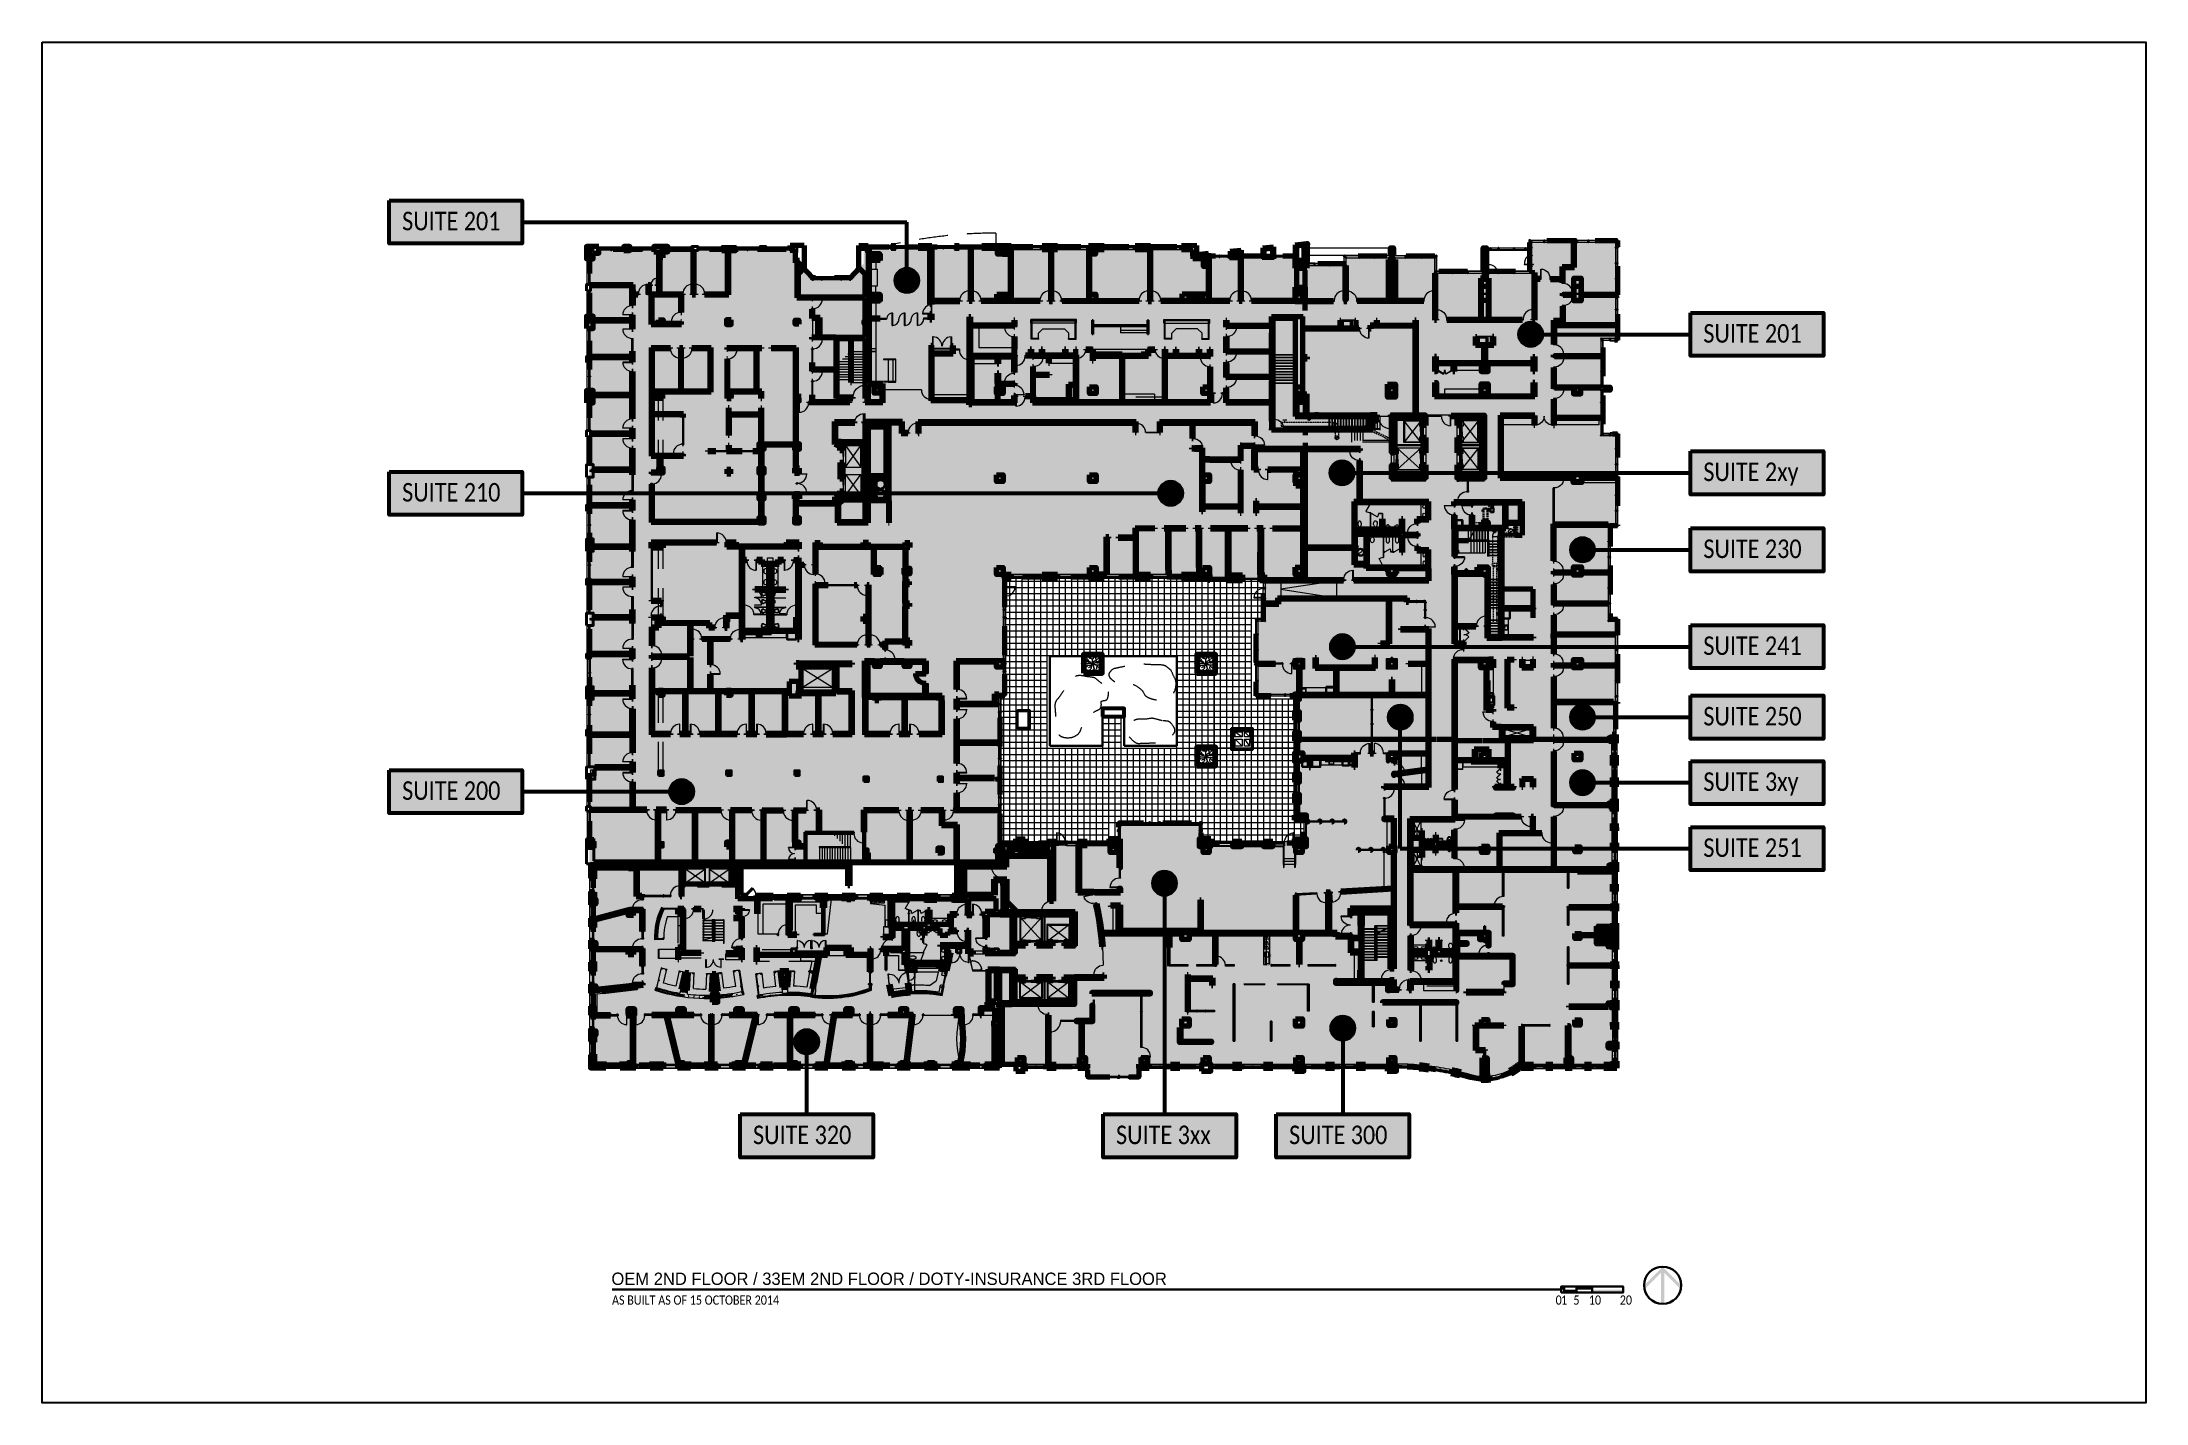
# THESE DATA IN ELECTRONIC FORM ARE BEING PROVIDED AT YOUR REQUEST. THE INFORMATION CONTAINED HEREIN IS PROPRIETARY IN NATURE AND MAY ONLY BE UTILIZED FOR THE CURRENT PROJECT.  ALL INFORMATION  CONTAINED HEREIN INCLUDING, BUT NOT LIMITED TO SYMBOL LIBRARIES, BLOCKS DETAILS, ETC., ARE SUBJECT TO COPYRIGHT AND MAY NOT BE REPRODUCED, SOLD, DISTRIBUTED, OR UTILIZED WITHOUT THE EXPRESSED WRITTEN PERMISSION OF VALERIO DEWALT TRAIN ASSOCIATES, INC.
# Model space of a CAD drawing. Header units: inches. Extents: x -2124 to 6036, y -4479 to 801.
import ezdxf
from ezdxf.enums import TextEntityAlignment as Align

# ---------------------------------------------------------------- set-up
doc = ezdxf.new("R2010")
doc.units = ezdxf.units.IN
doc.header["$MEASUREMENT"] = 0
for name, pattern in [('DGN Style 2', [186.341636, 111.804981, -74.536654]), ('DGN Style 3', [260.87829, 186.341636, -74.536654]), ('DGN Style 4', [298.332959, 149.073308, -74.536654, 0.186342, -74.536654]), ('DGN Style 5', [130.439145, 55.902491, -74.536654]), ('DGN_STYLE_2', [6.644845, 3.986907, -2.657938]), ('DGN_STYLE_3', [9.302783, 6.644845, -2.657938])]:
    doc.linetypes.add(name, pattern=pattern)
for name, color, linetype, lineweight in [('A-ANNO-NOTE', 4, 'Continuous', 30), ('A-ANNO-TITLE', 4, 'Continuous', 30), ('A-AREA-Building Common', 251, 'DGN Style 2', 80), ('A-AREA-Floor Common', 250, 'DGN Style 2', 80), ('A-AREA-VERTICAL', 253, 'DGN Style 2', 80), ('a-bp-02N-_-03S - A-COLS', 2, 'Continuous', 70), ('a-bp-02N-_-03S - A-DOOR', 1, 'Continuous', 13), ('a-bp-02N-_-03S - A-EQUIP', 2, 'Continuous', 30), ('a-bp-02N-_-03S - A-FLOR-EVTR', 2, 'Continuous', 13), ('a-bp-02N-_-03S - A-FLOR-HRAL', 30, 'Continuous', 13), ('a-bp-02N-_-03S - A-FLOR-LEVL', 30, 'Continuous', 13), ('a-bp-02N-_-03S - A-FLOR-OVHD', 1, 'DGN Style 2', 13), ('a-bp-02N-_-03S - A-FLOR-PFIX', 3, 'Continuous', 13), ('a-bp-02N-_-03S - A-FLOR-SPCL', 2, 'Continuous', 13), ('a-bp-02N-_-03S - A-FLOR-STRS', 2, 'Continuous', 13), ('a-bp-02N-_-03S - A-FLOR-WDWK', 7, 'Continuous', 13), ('a-bp-02N-_-03S - A-GLAZ', 2, 'Continuous', 0), ('a-bp-02N-_-03S - A-GLAZ (Construction)', 2, 'Continuous', 0), ('a-bp-02N-_-03S - A-LITE', 2, 'Continuous', 0), ('a-bp-02N-_-03S - A-ROOF', 2, 'Continuous', 30), ('a-bp-02N-_-03S - A-ROOF-MISC', 3, 'Continuous', 13), ('a-bp-02N-_-03S - A-ROOF-PATT', 1, 'Continuous', 0), ('a-bp-02N-_-03S - A-SITE-PLNT', 3, 'Continuous', 0), ('a-bp-02N-_-03S - A-WALL-FULL', 6, 'Continuous', 70), ('a-bp-02N-_-03S - A-WALL-PRHT', 3, 'Continuous', 30), ('a-fp-02N-_-03S - A-COLS', 2, 'Continuous', 70), ('a-fp-02N-_-03S - A-DOOR', 1, 'Continuous', 13), ('a-fp-02N-_-03S - A-EQUIP', 2, 'Continuous', 30), ('a-fp-02N-_-03S - A-FLOR-OVHD', 1, 'DGN Style 2', 13), ('a-fp-02N-_-03S - A-FLOR-PFIX', 3, 'Continuous', 13), ('a-fp-02N-_-03S - A-FLOR-SPCL', 2, 'Continuous', 13), ('a-fp-02N-_-03S - A-FLOR-WDWK', 7, 'Continuous', 13), ('a-fp-02N-_-03S - A-GLAZ', 2, 'Continuous', 13), ('a-fp-02N-_-03S - A-WALL-FULL', 6, 'Continuous', 70), ('a-fp-02N-_-03S - A-WALL-PRHT', 3, 'Continuous', 30)]:
    doc.layers.add(name, color=color, linetype=linetype, lineweight=lineweight)
doc.layers.add('A-ANNO-NPLT', color=30, linetype='Continuous', lineweight=0, plot=False)
doc.layers.add('a-bp-02N-_-03S - A-ANNO-NPLT', color=30, linetype='Continuous', lineweight=0, plot=False)
for name, color, linetype, lineweight, true_color in [('A-AREA-TENANT 10', 7, 'DGN Style 2', 80, 0xff9747), ('A-AREA-TENANT 11', 7, 'DGN Style 2', 80, 0x1c86ff), ('A-AREA-TENANT 12', 7, 'DGN Style 2', 80, 0xf1ff54), ('A-AREA-TENANT 2', 7, 'DGN Style 2', 80, 0xabe09b), ('A-AREA-TENANT 3', 7, 'DGN Style 2', 80, 0xffc3a3), ('A-AREA-TENANT 4', 7, 'DGN Style 2', 80, 0xffeeba), ('A-AREA-TENANT 5', 7, 'DGN Style 2', 80, 0xac69ff), ('A-AREA-TENANT 6', 7, 'DGN Style 2', 80, 0xb3ecff), ('A-AREA-TENANT 7', 7, 'DGN Style 2', 80, 0xff1c3e), ('A-AREA-TENANT 8', 7, 'DGN Style 2', 80, 0xe0bdff), ('A-AREA-TENANT 9', 7, 'DGN Style 2', 80, 0x5cffb8), ('A-AREA-UNKNOWN', 7, 'DGN Style 2', 80, 0xff6b6e)]:
    doc.layers.add(name, color=color, linetype=linetype, lineweight=lineweight, true_color=true_color)
doc.styles.add("96 (1 8    1'-0 )", font='WORKING.shx', dxfattribs={"width": 0.833333, "height": 9})
doc.styles.get("Standard").update_dxf_attribs({"font": 'arial.ttf'})
doc.styles.add('Style-Gill Sans MT', font='GIL_____.TTF')

msp = doc.modelspace()

# ---------------------------------------------------------------- texts
at = {"layer": 'A-ANNO-NOTE', "attachment_point": 1, "style": "96 (1 8    1'-0 )"}
for s, insert, char_height in [('\\fCalibri|b0|i0|c00|p39;\\H1x;\\W0.833333;SUITE 201', (-727.4, 142.8), 72), ('\\fCalibri|b0|i0|c00|p39;\\H1x;\\W0.833333;SUITE 201', (4319.4, -293.1), 72), ('\\fCalibri|b0|i0|c00|p39;\\H1x;\\W0.833333;SUITE 2xy', (4319.4, -830.1), 72), ('\\fCalibri|b0|i0|c00|p39;\\H1x;\\W0.833333;SUITE 210', (-727.4, -909.6), 72), ('\\fCalibri|b0|i0|c00|p39;\\H1x;\\W0.833333;SUITE 230', (4319.4, -1128.8), 72), ('\\fCalibri|b0|i0|c00|p39;\\H1x;\\W0.833333;SUITE 241', (4319.4, -1504.7), 72), ('\\fCalibri|b0|i0|c00|p39;\\H1x;\\W0.833333;SUITE 250', (4319.4, -1778.3), 72), ('\\fCalibri|b0|i0|c00|p39;\\H1x;\\W0.833333;SUITE 3xy', (4319.4, -2032.2), 72), ('\\fCalibri|b0|i0|c00|p39;\\H1x;\\W0.833333;SUITE 200', (-727.4, -2067), 72), ('\\fCalibri|b0|i0|c00|p39;\\H1x;\\W0.833333;SUITE 251', (4319.4, -2288.3), 72), ('\\fCalibri|b0|i0|c00|p39;\\H1x;\\W0.833333;SUITE 320', (633.5, -3402.8), 72), ('\\fCalibri|b0|i0|c00|p39;\\H1x;\\W0.833333;SUITE 3xx', (2041.5, -3402.8), 72), ('\\fCalibri|b0|i0|c00|p39;\\H1x;\\W0.833333;SUITE 300', (2712.8, -3402.8), 72), ('\\fCalibri|b0|i0|c00|p39;\\H1x;\\W0.833333;0', (3746.4, -4061.7), 36), ('\\fCalibri|b0|i0|c00|p39;\\H1x;\\W0.833333;1', (3767.3, -4061.7), 36), ('\\fCalibri|b0|i0|c00|p39;\\H1x;\\W0.833333;5', (3815.3, -4061.7), 36), ('\\fCalibri|b0|i0|c00|p39;\\H1x;\\W0.833333;10', (3875.3, -4061.7), 36), ('\\fCalibri|b0|i0|c00|p39;\\H1x;\\W0.833333;20', (3995.3, -4061.7), 36)]:
    msp.add_mtext(s, dxfattribs=dict(at, insert=insert, char_height=char_height))
at = {"layer": 'A-ANNO-TITLE', "color": 4, "linetype": 'Continuous', "lineweight": 30, "style": 'Style-Gill Sans MT'}
msp.add_text('OEM 2ND FLOOR / 33EM 2ND FLOOR / DOTY-INSURANCE 3RD FLOOR', height=48, dxfattribs=at).set_placement((84.3, -3997.1), align=Align.MIDDLE_LEFT)
at = {"layer": 'A-ANNO-TITLE', "color": 4, "insert": (86.6, -4061.7), "char_height": 36, "attachment_point": 1, "style": "96 (1 8    1'-0 )"}
msp.add_mtext('\\fCalibri|b0|i0|c00|p39;\\H1x;\\W0.833333;AS BUILT AS OF 15 OCTOBER 2014', dxfattribs=at)
at = {"layer": 'a-fp-02N-_-03S - A-FLOR-WDWK', "char_height": 4.5, "attachment_point": 1, "line_spacing_factor": 1.4, "style": "96 (1 8    1'-0 )"}
for s, insert, rotation in [('\\P\\H1x;\\W0.833333;TRASH\\P\\P\\P\\P', (2617.7, -2679.9), 359.99999), ('\\P\\H1x;\\W0.833333;SHRED.\\P\\P', (2618, -2649.8), 359.99999), ('\\P\\H1x;\\W0.833333;PAPER\\P\\P\\P\\P', (2617.9, -2699.7), 359.99999), ('\\P\\H1x;\\W0.833333;PRT.\\P\\P', (2629, -2746.2), 89.99999), ('\\P\\H1x;\\W0.833333;PRT.\\P\\P', (2621.1, -2767.8), 359.99999)]:
    msp.add_mtext(s, dxfattribs=dict(at, insert=insert, rotation=rotation))

# ---------------------------------------------------------------- blocks, each defined once
blk = doc.blocks.new('*U4')
at = {"layer": 'A-ANNO-TITLE', "linetype": 'Continuous', "lineweight": 30, "extrusion": (0, 0, -1)}
blk.add_hatch(color=4, dxfattribs=at).paths.add_polyline_path([(0, 0.375), (0.375, 0), (0.375, 0, -0.053756), (0.366, -0.08), (0.366, -0.08), (0.031, 0.255), (0.031, -0.374), (0.031, -0.374, -0.041736), (-0.031, -0.374), (-0.031, -0.374), (-0.031, 0.255), (-0.366, -0.08), (-0.366, -0.08, -0.053708), (-0.375, 0), (-0.375, 0)])
at = {"layer": 'A-ANNO-TITLE', "color": 4, "linetype": 'Continuous', "lineweight": 30, "extrusion": (0, 0, -1)}
blk.add_circle((0, 0), 0.375, dxfattribs=at)
blk = doc.blocks.new('NORTH')
at = {"layer": 'A-ANNO-TITLE', "color": 4, "linetype": 'Continuous', "lineweight": 30}
blk.add_blockref('*U4', (-0.000125, -0.00025), dxfattribs=at)
blk = doc.blocks.new('COLUMN_1')
at = {"layer": 'a-bp-02N-_-03S - A-COLS', "linetype": 'Continuous', "lineweight": 40}
for p, q in [((-5, 5), (5, 5)), ((0, 5), (0, -5)), ((-5, -5), (5, -5))]:
    blk.add_line(p, q, dxfattribs=at)
blk = doc.blocks.new('W8_1')
at = {"layer": 'a-bp-02N-_-03S - A-COLS', "linetype": 'Continuous', "lineweight": 40}
for p, q in [((-4, 4), (4, 4)), ((0, -4), (0, 4)), ((-4, -4), (4, -4))]:
    blk.add_line(p, q, dxfattribs=at)
blk = doc.blocks.new('*U74')
at = {"layer": 'a-bp-02N-_-03S - A-DOOR', "linetype": 'Continuous', "lineweight": 13, "extrusion": (0, 0, -1), "flags": 128}
blk.add_lwpolyline([(18, 18), (16.2, 18), (16.2, -18), (18, -18), (18, 18)], close=True, dxfattribs=at)
at = {"layer": 'a-bp-02N-_-03S - A-DOOR', "linetype": 'Continuous', "lineweight": 0}
blk.add_arc((-18, 18), 36, 269.99995, 359.99995, dxfattribs=at)
blk = doc.blocks.new('DOOR1A_1')
at = {"layer": 'a-bp-02N-_-03S - A-GLAZ', "linetype": 'Continuous', "lineweight": 30, "extrusion": (0, 0, -1), "flags": 128}
for points in [[(-2, -6.000125), (0, -6), (0, 0), (-2, 0), (-2, -6.000125)], [(-40, -6.00025), (-38, -6.00025), (-38, -0.000125), (-40, -0.00025), (-40, -6.00025)]]:
    blk.add_lwpolyline(points, close=True, dxfattribs=at)
at = {"layer": 'a-bp-02N-_-03S - A-DOOR', "linetype": 'Continuous', "lineweight": 13}
blk.add_blockref('*U74', (19.99975, -24), dxfattribs=at)
blk = doc.blocks.new('*U76')
at = {"layer": 'a-bp-02N-_-03S - A-DOOR', "flags": 128}
blk.add_lwpolyline([(-18, 18), (-16.2, 18), (-16.2, -18), (-18, -18), (-18, 18)], close=True, dxfattribs=at)
at = {"layer": 'a-bp-02N-_-03S - A-DOOR', "lineweight": 0, "extrusion": (0, 0, -1)}
blk.add_arc((18, 18), 36, 180, 270, dxfattribs=at)
blk = doc.blocks.new('DR1_1')
at = {"layer": 'a-bp-02N-_-03S - A-GLAZ', "lineweight": 30, "flags": 128}
for points in [[(2, 5), (0, 5), (0, 0), (2, 0), (2, 5)], [(40, 5), (38, 5), (38, 0), (40, 0), (40, 5)]]:
    blk.add_lwpolyline(points, close=True, dxfattribs=at)
at = {"layer": 'a-bp-02N-_-03S - A-DOOR'}
blk.add_blockref('*U76', (20, -18), dxfattribs=at)
blk = doc.blocks.new('WINEX')
at = {"layer": 'a-bp-02N-_-03S - A-GLAZ', "linetype": 'Continuous', "lineweight": 70}
for p, q in [((0, 46.974625), (-16, 46.974625)), ((-16, 0), (0, 0))]:
    blk.add_line(p, q, dxfattribs=at)
at = {"layer": 'a-bp-02N-_-03S - A-GLAZ', "linetype": 'Continuous', "lineweight": 13}
for p, q in [((-16, 0), (-16, 46.974625)), ((2.5, 49.474625), (0, 49.474625)), ((2.5, 49.474625), (2.5, -2.5)), ((0, -2.5), (2.5, -2.5))]:
    blk.add_line(p, q, dxfattribs=at)
at = {"layer": 'a-bp-02N-_-03S - A-GLAZ', "linetype": 'Continuous', "lineweight": 0}
for p, q in [((-8.5, 46.974625), (-8.5, 0)), ((-3.5, 44.474625), (-3.5, 0))]:
    blk.add_line(p, q, dxfattribs=at)
at = {"layer": 'a-bp-02N-_-03S - A-GLAZ', "linetype": 'Continuous', "lineweight": 30}
for p, q in [((-6, 44.474625), (-6, 23.474625)), ((-6, 21), (-6, 2.5))]:
    blk.add_line(p, q, dxfattribs=at)
at = {"layer": 'a-bp-02N-_-03S - A-GLAZ', "linetype": 'Continuous', "lineweight": 30, "flags": 128}
for points in [[(-3.5, 44.474625), (-3.5, 46.974625), (-8.5, 46.974625), (-8.5, 44.474625), (-3.5, 44.474625)], [(-3.5, 0), (-3.5, 2.5), (-8.5, 2.5), (-8.5, 0), (-3.5, 0)]]:
    blk.add_lwpolyline(points, close=True, dxfattribs=at)
at = {"layer": 'a-bp-02N-_-03S - A-GLAZ', "linetype": 'Continuous', "lineweight": 13, "flags": 128}
blk.add_lwpolyline([(-3.5, 21), (-8.5, 21), (-8.5, 23.474625), (-3.5, 23.474625), (-3.5, 21)], close=True, dxfattribs=at)
blk = doc.blocks.new('WINEXT')
at = {"layer": 'a-bp-02N-_-03S - A-GLAZ', "linetype": 'Continuous', "lineweight": 70}
blk.add_blockref('WINEX', (0, 0), dxfattribs=at)
blk = doc.blocks.new('*U79')
at = {"layer": 'a-bp-02N-_-03S - A-COLS', "lineweight": 40}
for p, q in [((-2, 6.375), (-2, 7.0625)), ((-2, 7.0625), (2, 7.0625)), ((-2, 6.375), (-0.4375, 6.375)), ((-0.1875, 6.125), (-0.1875, -4.125)), ((0.1875, -4.125), (0.1875, 6.125)), ((0.4375, 6.375), (2, 6.375)), ((2, 7.0625), (2, 6.375)), ((-2, -4.375), (-2, -5.0625)), ((-2, -4.375), (-0.4375, -4.375)), ((-2, -5.0625), (2, -5.0625)), ((0.4375, -4.375), (2, -4.375)), ((2, -5.0625), (2, -4.375))]:
    blk.add_line(p, q, dxfattribs=at)
for centre, start, end in [((-0.4375, 6.125), 0, 90), ((0.4375, 6.125), 90, 180)]:
    blk.add_arc(centre, 0.25, start, end, dxfattribs=at)
at = {"layer": 'a-bp-02N-_-03S - A-COLS', "lineweight": 40, "extrusion": (0, 0, -1)}
for centre, start, end in [((0.4375, -4.125), 180, 270), ((-0.4375, -4.125), 270, 0)]:
    blk.add_arc(centre, 0.25, start, end, dxfattribs=at)
blk = doc.blocks.new('*U80')
at = {"layer": 'a-bp-02N-_-03S - A-COLS', "lineweight": 40, "flags": 128}
for points in [[(-2, -3), (2, -3), (2, 3), (-2, 3), (-2, -3)], [(-1.625, -2.625), (1.625, -2.625), (1.625, 2.625), (-1.625, 2.625), (-1.625, -2.625)]]:
    blk.add_lwpolyline(points, close=True, dxfattribs=at)
blk = doc.blocks.new('*U81')
at = {"layer": 'a-bp-02N-_-03S - A-GLAZ', "color": 3, "linetype": 'Continuous', "lineweight": 30, "flags": 128}
blk.add_lwpolyline([(-25.6875, 2.75), (-28.1875, 2.75), (-28.1875, 1.4375), (-27.5625, 1.4375), (-27.5625, -3.5), (-28.1875, -3.5), (-28.1875, -3.75), (-25.6875, -3.75), (-25.6875, -3.5), (-26.3125, -3.5), (-26.3125, 1.4375), (-25.6875, 1.4375), (-25.6875, 2.75)], close=True, dxfattribs=at)
at = {"layer": 'a-bp-02N-_-03S - A-GLAZ', "color": 2, "linetype": 'Continuous', "lineweight": 13, "flags": 128}
blk.add_lwpolyline([(-26.619375, 3.75), (28.1875, 3.75), (28.1875, 2.75), (-26.619375, 2.75), (-26.619375, 3.75)], close=True, dxfattribs=at)
blk = doc.blocks.new('*U82')
at = {"layer": 'a-bp-02N-_-03S - A-GLAZ', "linetype": 'Continuous', "lineweight": 0}
for p, q in [((-9.25, 26.503), (-9.25, -26.502875)), ((-9.25, 26.503), (-6.75, 26.503)), ((-6.75, 24.003), (9.25, 24.003)), ((-3.25, 21.503), (-3.25, -24.002875)), ((-0.75, 21.503), (-0.75, 1.756)), ((1.75, 24.003), (1.75, -24.002875)), ((9.25, -24.002875), (9.25, 24.003)), ((-6.75, -26.502875), (-9.25, -26.502875)), ((9.25, -24.002875), (-6.75, -24.002875)), ((-0.75, -0.749875), (-0.75, -21.502875))]:
    blk.add_line(p, q, dxfattribs=at)
at = {"layer": 'a-bp-02N-_-03S - A-GLAZ', "linetype": 'Continuous', "lineweight": 0, "flags": 128}
for points in [[(-3.25, 21.503), (-3.25, 24.003), (1.75, 24.003), (1.75, 21.503), (-3.25, 21.503)], [(-3.25, -0.749875), (1.75, -0.749875), (1.75, 1.756), (-3.25, 1.756), (-3.25, -0.749875)], [(-3.25, -24.002875), (-3.25, -21.502875), (1.75, -21.502875), (1.75, -24.002875), (-3.25, -24.002875)]]:
    blk.add_lwpolyline(points, close=True, dxfattribs=at)
blk = doc.blocks.new('CW7')
at = {"layer": 'a-bp-02N-_-03S - A-ANNO-NPLT', "color": 7, "linetype": 'DGN Style 4', "lineweight": 0}
blk.add_line((0, -10.3125), (0, 0), dxfattribs=at)
at = {"layer": 'a-bp-02N-_-03S - A-GLAZ', "color": 3, "linetype": 'Continuous', "lineweight": 30, "flags": 128}
blk.add_lwpolyline([(1.25, -1.3125), (-1.25, -1.3125), (-1.25, -2.625), (-0.625, -2.625), (-0.625, -7.5625), (-1.25, -7.5625), (-1.25, -7.8125), (1.25, -7.8125), (1.25, -7.5625), (0.625, -7.5625), (0.625, -2.625), (1.25, -2.625), (1.25, -1.3125)], close=True, dxfattribs=at)
at = {"layer": 'a-bp-02N-_-03S - A-WALL-FULL', "color": 6, "linetype": 'Continuous', "lineweight": 70, "flags": 128}
blk.add_lwpolyline([(0.318125, -1.3125), (0.318125, 29.6875), (12.818125, 29.6875), (12.818125, -1.3125)], dxfattribs=at)
blk = doc.blocks.new('WMLITE_1')
at = {"layer": 'a-bp-02N-_-03S - A-LITE', "color": 2, "linetype": 'DGN Style 5', "lineweight": 40}
blk.add_line((0, 6), (0, 2), dxfattribs=at)
at = {"layer": 'a-bp-02N-_-03S - A-LITE', "color": 2, "linetype": 'DGN Style 5', "lineweight": 13, "flags": 128}
blk.add_lwpolyline([(-3, 2), (3, 2), (3, 0), (-3, 0), (-3, 2)], close=True, dxfattribs=at)
at = {"layer": 'a-bp-02N-_-03S - A-LITE', "color": 2, "linetype": 'DGN Style 5', "lineweight": 30}
blk.add_circle((0, 10), 4, dxfattribs=at)
blk = doc.blocks.new('CWMULL_5')
at = {"layer": 'a-bp-02N-_-03S - A-ANNO-NPLT', "color": 7, "linetype": 'DGN Style 4', "lineweight": 0}
blk.add_line((0, -10.3125), (0, 0), dxfattribs=at)
at = {"layer": 'a-bp-02N-_-03S - A-GLAZ', "color": 3, "linetype": 'Continuous', "lineweight": 30, "flags": 128}
blk.add_lwpolyline([(-1.25, -1.3125), (1.25, -1.3125), (1.25, -2.625), (0.619375, -2.625), (0.619375, -8.375), (-0.630625, -8.375), (-0.630625, -2.625), (-1.25, -2.625), (-1.25, -1.3125)], close=True, dxfattribs=at)
blk = doc.blocks.new('CW3_1')
at = {"layer": 'a-bp-02N-_-03S - A-GLAZ', "color": 2, "linetype": 'Continuous', "lineweight": 13, "flags": 128}
blk.add_lwpolyline([(0.3125, -0.3125), (56.6875, -0.3125), (56.6875, -1.3125), (0.3125, -1.3125), (0.3125, -0.3125)], close=True, dxfattribs=at)
at = {"layer": 'a-bp-02N-_-03S - A-ANNO-NPLT', "color": 7, "linetype": 'DGN Style 4', "lineweight": 0}
blk.add_blockref('CWMULL_5', (0, 0), dxfattribs=at)
blk = doc.blocks.new('COR3_2')
at = {"layer": 'a-bp-02N-_-03S - A-ANNO-NPLT', "color": 7, "linetype": 'DGN Style 4', "lineweight": 0}
blk.add_line((9.20325, 9.20325), (0, 0), dxfattribs=at)
at = {"layer": 'a-bp-02N-_-03S - A-GLAZ', "color": 3, "linetype": 'Continuous', "lineweight": 30, "flags": 128}
blk.add_lwpolyline([(2.625, -1.36925), (2.625, 1.74125), (8.375, 7.49125), (8.375, 8.375), (7.49125, 8.375125), (1.741125, 2.625), (-1.36925, 2.625), (-1.36925, 1.3125), (-0.3125, 1.3125), (-0.3125, 0.3125), (0.3125, -0.3125), (1.3125, -0.3125), (1.3125, -1.36925), (2.625, -1.36925)], close=True, dxfattribs=at)
blk = doc.blocks.new('COR4_1')
at = {"layer": 'a-bp-02N-_-03S - A-ANNO-NPLT', "color": 7, "linetype": 'DGN Style 4', "lineweight": 0}
blk.add_line((9.71, 9.71), (0, 0), dxfattribs=at)
at = {"layer": 'a-bp-02N-_-03S - A-GLAZ', "color": 3, "linetype": 'Continuous', "lineweight": 30, "flags": 128}
blk.add_lwpolyline([(8.375, 9.258875), (9.258875, 8.375), (3.508875, 2.625), (4.746375, 2.625), (4.746375, 1.3125), (1.9375, 1.3125), (1.9375, 0.312375), (1.1875, 0.3125), (1.1875, 1.1875), (0.3125, 1.1875), (0.3125, 1.9375), (1.3125, 1.9375), (1.3125, 4.746375), (2.625, 4.746375), (2.625, 3.508875), (8.375, 9.258875)], close=True, dxfattribs=at)
blk = doc.blocks.new('CWMULL_6')
at = {"layer": 'a-bp-02N-_-03S - A-ANNO-NPLT', "color": 7, "linetype": 'DGN Style 4', "lineweight": 0}
blk.add_line((0, -10.3125), (0, 0), dxfattribs=at)
at = {"layer": 'a-bp-02N-_-03S - A-GLAZ', "color": 3, "linetype": 'Continuous', "lineweight": 30, "flags": 128}
blk.add_lwpolyline([(-1.25, -1.3125), (1.25, -1.3125), (1.25, -2.625), (0.619375, -2.625), (0.619375, -8.375), (-0.630625, -8.375), (-0.630625, -2.625), (-1.25, -2.625), (-1.25, -1.3125)], close=True, dxfattribs=at)
blk = doc.blocks.new('CW1_1')
at = {"layer": 'a-bp-02N-_-03S - A-GLAZ', "color": 2, "linetype": 'Continuous', "lineweight": 13, "flags": 128}
blk.add_lwpolyline([(0.3125, -0.3125), (59.6875, -0.3125), (59.6875, -1.3125), (0.3125, -1.3125), (0.3125, -0.3125)], close=True, dxfattribs=at)
at = {"layer": 'a-bp-02N-_-03S - A-ANNO-NPLT', "color": 7, "linetype": 'DGN Style 4', "lineweight": 0}
blk.add_blockref('CWMULL_6', (0, 0), dxfattribs=at)
blk = doc.blocks.new('CWMULL_7')
at = {"layer": 'a-bp-02N-_-03S - A-ANNO-NPLT', "color": 7, "linetype": 'DGN Style 4', "lineweight": 0}
blk.add_line((0, -10.3125), (0, 0), dxfattribs=at)
at = {"layer": 'a-bp-02N-_-03S - A-GLAZ', "color": 3, "linetype": 'Continuous', "lineweight": 30, "flags": 128}
blk.add_lwpolyline([(-1.25, -1.3125), (1.25, -1.3125), (1.25, -2.625), (0.619375, -2.625), (0.619375, -8.375), (-0.630625, -8.375), (-0.630625, -2.625), (-1.25, -2.625), (-1.25, -1.3125)], close=True, dxfattribs=at)
blk = doc.blocks.new('CWMULL_8')
at = {"layer": 'a-bp-02N-_-03S - A-ANNO-NPLT', "color": 7, "linetype": 'DGN Style 4', "lineweight": 0}
blk.add_line((0, -10.3125), (0, 0), dxfattribs=at)
at = {"layer": 'a-bp-02N-_-03S - A-GLAZ', "color": 3, "linetype": 'Continuous', "lineweight": 30, "flags": 128}
blk.add_lwpolyline([(-1.25, -1.3125), (1.25, -1.3125), (1.25, -2.625), (0.619375, -2.625), (0.619375, -8.375), (-0.630625, -8.375), (-0.630625, -2.625), (-1.25, -2.625), (-1.25, -1.3125)], close=True, dxfattribs=at)
blk = doc.blocks.new('CW2_1')
at = {"layer": 'a-bp-02N-_-03S - A-GLAZ', "color": 2, "linetype": 'Continuous', "lineweight": 13, "flags": 128}
blk.add_lwpolyline([(0.3125, -0.3125), (46.5625, -0.3125), (46.5625, -1.3125), (0.3125, -1.3125), (0.3125, -0.3125)], close=True, dxfattribs=at)
at = {"layer": 'a-bp-02N-_-03S - A-ANNO-NPLT', "color": 7, "linetype": 'DGN Style 4', "lineweight": 0}
blk.add_blockref('CWMULL_8', (0, 0), dxfattribs=at)
blk = doc.blocks.new('CWMULL_9')
at = {"layer": 'a-bp-02N-_-03S - A-ANNO-NPLT', "color": 7, "linetype": 'DGN Style 4', "lineweight": 0}
blk.add_line((0, -10.3125), (0, 0), dxfattribs=at)
at = {"layer": 'a-bp-02N-_-03S - A-GLAZ', "color": 3, "linetype": 'Continuous', "lineweight": 30, "flags": 128}
blk.add_lwpolyline([(-1.25, -1.3125), (1.25, -1.3125), (1.25, -2.625), (0.619375, -2.625), (0.619375, -8.375), (-0.630625, -8.375), (-0.630625, -2.625), (-1.25, -2.625), (-1.25, -1.3125)], close=True, dxfattribs=at)
blk = doc.blocks.new('CW6_1')
at = {"layer": 'a-bp-02N-_-03S - A-GLAZ', "color": 3, "linetype": 'Continuous', "lineweight": 53, "flags": 128}
blk.add_lwpolyline([(0.3125, -0.3125), (1.5, -0.3125), (1.5, -4.3125), (11.625, -4.3125), (11.625, -0.3125), (12.8125, -0.3125)], dxfattribs=at)
at = {"layer": 'a-bp-02N-_-03S - A-ANNO-NPLT', "color": 7, "linetype": 'DGN Style 4', "lineweight": 0}
blk.add_blockref('CWMULL_9', (0, 0), dxfattribs=at)
blk = doc.blocks.new('CWMULL_10')
at = {"layer": 'a-bp-02N-_-03S - A-ANNO-NPLT', "color": 7, "linetype": 'DGN Style 4', "lineweight": 0}
blk.add_line((0, -10.3125), (0, 0), dxfattribs=at)
at = {"layer": 'a-bp-02N-_-03S - A-GLAZ', "color": 3, "linetype": 'Continuous', "lineweight": 30, "flags": 128}
blk.add_lwpolyline([(-1.25, -1.3125), (1.25, -1.3125), (1.25, -2.625), (0.619375, -2.625), (0.619375, -8.375), (-0.630625, -8.375), (-0.630625, -2.625), (-1.25, -2.625), (-1.25, -1.3125)], close=True, dxfattribs=at)
blk = doc.blocks.new('CW4')
at = {"layer": 'a-bp-02N-_-03S - A-GLAZ', "color": 2, "linetype": 'Continuous', "lineweight": 13, "flags": 128}
blk.add_lwpolyline([(0.3125, -0.3125), (43.5625, -0.3125), (43.5625, -1.3125), (0.3125, -1.3125), (0.3125, -0.3125)], close=True, dxfattribs=at)
at = {"layer": 'a-bp-02N-_-03S - A-ANNO-NPLT', "color": 7, "linetype": 'DGN Style 4', "lineweight": 0}
blk.add_blockref('CWMULL_10', (0, 0), dxfattribs=at)
blk = doc.blocks.new('CWMULL_11')
at = {"layer": 'a-bp-02N-_-03S - A-ANNO-NPLT', "color": 7, "linetype": 'DGN Style 4', "lineweight": 0}
blk.add_line((0, -10.3125), (0, 0), dxfattribs=at)
at = {"layer": 'a-bp-02N-_-03S - A-GLAZ', "color": 3, "linetype": 'Continuous', "lineweight": 30, "flags": 128}
blk.add_lwpolyline([(-1.25, -1.3125), (1.25, -1.3125), (1.25, -2.625), (0.619375, -2.625), (0.619375, -8.375), (-0.630625, -8.375), (-0.630625, -2.625), (-1.25, -2.625), (-1.25, -1.3125)], close=True, dxfattribs=at)
blk = doc.blocks.new('CW8')
at = {"layer": 'a-bp-02N-_-03S - A-WALL-FULL', "color": 6, "linetype": 'Continuous', "lineweight": 70, "flags": 128}
blk.add_lwpolyline([(0.3125, -1.3125), (0.3125, 28.1875), (12.8125, 28.1875), (12.8125, -1.3125)], dxfattribs=at)
at = {"layer": 'a-bp-02N-_-03S - A-ANNO-NPLT', "color": 7, "linetype": 'DGN Style 4', "lineweight": 0}
blk.add_blockref('CWMULL_11', (0, 0), dxfattribs=at)
blk = doc.blocks.new('CWMULL_12')
at = {"layer": 'a-bp-02N-_-03S - A-ANNO-NPLT', "color": 7, "linetype": 'DGN Style 4', "lineweight": 0}
blk.add_line((0, -10.3125), (0, 0), dxfattribs=at)
at = {"layer": 'a-bp-02N-_-03S - A-GLAZ', "color": 3, "linetype": 'Continuous', "lineweight": 30, "flags": 128}
blk.add_lwpolyline([(-1.25, -1.3125), (1.25, -1.3125), (1.25, -2.625), (0.619375, -2.625), (0.619375, -8.375), (-0.630625, -8.375), (-0.630625, -2.625), (-1.25, -2.625), (-1.25, -1.3125)], close=True, dxfattribs=at)
blk = doc.blocks.new('CW5')
at = {"layer": 'a-bp-02N-_-03S - A-WALL-FULL', "color": 6, "linetype": 'Continuous', "lineweight": 40, "flags": 128}
blk.add_lwpolyline([(0.3125, -0.3125), (12.8125, -0.3125), (12.8125, -1.3125), (0.3125, -1.3125), (0.3125, -0.3125)], close=True, dxfattribs=at)
at = {"layer": 'a-bp-02N-_-03S - A-ANNO-NPLT', "color": 7, "linetype": 'DGN Style 4', "lineweight": 0}
blk.add_blockref('CWMULL_12', (0, 0), dxfattribs=at)
blk = doc.blocks.new('CWMUL2_1')
at = {"layer": 'a-bp-02N-_-03S - A-ANNO-NPLT', "color": 7, "linetype": 'DGN Style 4', "lineweight": 0}
blk.add_line((0, -10.3125), (0, 0), dxfattribs=at)
at = {"layer": 'a-bp-02N-_-03S - A-GLAZ', "color": 2, "linetype": 'Continuous', "lineweight": 13}
blk.add_line((-1.25, -0.3125), (-1.875, -0.3125), dxfattribs=at)
at = {"layer": 'a-bp-02N-_-03S - A-GLAZ', "color": 3, "linetype": 'Continuous', "lineweight": 30, "extrusion": (0, 0, -1), "flags": 128}
blk.add_lwpolyline([(1.25, -0.3125), (0.3125, -0.3125), (0.3125, -1.3125), (-1.25, -1.3125), (-1.25, -2.625), (-0.619375, -2.625), (-0.619375, -8.375), (0.630625, -8.375), (0.630625, -2.625), (1.25, -2.625), (1.25, -0.3125)], close=True, dxfattribs=at)
blk = doc.blocks.new('CWMULL_13')
at = {"layer": 'a-bp-02N-_-03S - A-ANNO-NPLT', "color": 7, "linetype": 'DGN Style 4', "lineweight": 0}
blk.add_line((0, -10.3125), (0, 0), dxfattribs=at)
at = {"layer": 'a-bp-02N-_-03S - A-GLAZ', "color": 3, "linetype": 'Continuous', "lineweight": 30, "extrusion": (0, 0, -1), "flags": 128}
blk.add_lwpolyline([(1.25, -1.3125), (-1.25, -1.3125), (-1.25, -2.625), (-0.619375, -2.625), (-0.619375, -8.375), (0.630625, -8.375), (0.630625, -2.625), (1.25, -2.625), (1.25, -1.3125)], close=True, dxfattribs=at)
blk = doc.blocks.new('COR5')
at = {"layer": 'a-bp-02N-_-03S - A-ANNO-NPLT', "color": 7, "linetype": 'DGN Style 4', "lineweight": 0}
blk.add_line((-9.71, 9.71), (0, 0), dxfattribs=at)
at = {"layer": 'a-bp-02N-_-03S - A-GLAZ', "color": 2, "linetype": 'Continuous', "lineweight": 13}
blk.add_line((-1.3125, 1.9375), (-0.3125, 1.9375), dxfattribs=at)
at = {"layer": 'a-bp-02N-_-03S - A-GLAZ', "color": 2, "linetype": 'Continuous', "lineweight": 13, "extrusion": (0, 0, -1), "flags": 128}
blk.add_lwpolyline([(29.6875, 1.3125), (4.9375, 1.3125), (4.9375, 0.3125), (29.6875, 0.3125), (29.6875, 1.3125)], close=True, dxfattribs=at)
at = {"layer": 'a-bp-02N-_-03S - A-GLAZ', "color": 2, "linetype": 'DGN Style 2', "lineweight": 0, "extrusion": (0, 0, -1), "flags": 128}
blk.add_lwpolyline([(5.431875, 0.3125), (5.431875, -2.6875), (29.1875, -2.6875), (29.1875, 0.3125)], dxfattribs=at)
at = {"layer": 'a-bp-02N-_-03S - A-GLAZ', "color": 3, "linetype": 'Continuous', "lineweight": 30, "extrusion": (0, 0, -1), "flags": 128}
blk.add_lwpolyline([(8.375, 9.258875), (9.258875, 8.375), (3.508875, 2.625), (6, 2.625), (6, 1.3125), (4.3125, 1.3125), (4.3125, -0.1875), (4.1875, -0.1875), (4.1875, 0.3125), (0.4375, 0.3125), (0.4375, -0.1875), (0.3125, -0.1875), (0.3125, 1.3125), (1.3125, 1.3125), (1.3125, 4.746375), (2.625, 4.746375), (2.625, 3.508875), (8.375, 9.258875)], close=True, dxfattribs=at)
at = {"layer": 'a-bp-02N-_-03S - A-ANNO-NPLT', "color": 7, "linetype": 'DGN Style 4', "lineweight": 0, "rotation": 180}
blk.add_blockref('CWMULL_13', (-30, 0), dxfattribs=at)
blk = doc.blocks.new('COR3_3')
at = {"layer": 'a-bp-02N-_-03S - A-ANNO-NPLT', "color": 7, "linetype": 'DGN Style 4', "lineweight": 0}
blk.add_line((9.20325, 9.20325), (0, 0), dxfattribs=at)
at = {"layer": 'a-bp-02N-_-03S - A-GLAZ', "color": 3, "linetype": 'Continuous', "lineweight": 30, "flags": 128}
blk.add_lwpolyline([(2.625, -1.36925), (2.625, 1.74125), (8.375, 7.49125), (8.375, 8.375), (7.49125, 8.375125), (1.741125, 2.625), (-1.36925, 2.625), (-1.36925, 1.3125), (-0.3125, 1.3125), (-0.3125, 0.3125), (0.3125, -0.3125), (1.3125, -0.3125), (1.3125, -1.36925), (2.625, -1.36925)], close=True, dxfattribs=at)
blk = doc.blocks.new('COR2_1')
at = {"layer": 'a-bp-02N-_-03S - A-ANNO-NPLT', "color": 7, "linetype": 'DGN Style 4', "lineweight": 0}
blk.add_line((-9.71, 9.71), (0, 0), dxfattribs=at)
at = {"layer": 'a-bp-02N-_-03S - A-GLAZ', "color": 2, "linetype": 'Continuous', "lineweight": 13}
blk.add_line((-1.3125, 1.9375), (-0.3125, 1.9375), dxfattribs=at)
at = {"layer": 'a-bp-02N-_-03S - A-GLAZ', "color": 2, "linetype": 'Continuous', "lineweight": 13, "flags": 128}
blk.add_lwpolyline([(-28.1875, 1.3125), (-4.9375, 1.3125), (-4.9375, 0.3125), (-28.1875, 0.3125), (-28.1875, 1.3125)], close=True, dxfattribs=at)
at = {"layer": 'a-bp-02N-_-03S - A-GLAZ', "color": 2, "linetype": 'DGN Style 2', "lineweight": 0, "flags": 128}
blk.add_lwpolyline([(-5.431875, 0.3125), (-5.431875, -2.6875), (-27.6875, -2.6875), (-27.6875, 0.3125)], dxfattribs=at)
at = {"layer": 'a-bp-02N-_-03S - A-GLAZ', "color": 3, "linetype": 'Continuous', "lineweight": 30, "flags": 128}
blk.add_lwpolyline([(-8.375, 9.258875), (-9.258875, 8.375), (-3.508875, 2.625), (-6, 2.625), (-6, 1.3125), (-4.3125, 1.3125), (-4.3125, -0.1875), (-4.1875, -0.1875), (-4.1875, 0.3125), (-0.4375, 0.3125), (-0.4375, -0.1875), (-0.3125, -0.1875), (-0.3125, 1.3125), (-1.3125, 1.3125), (-1.3125, 4.746375), (-2.625, 4.746375), (-2.625, 3.508875), (-8.375, 9.258875)], close=True, dxfattribs=at)
at = {"layer": 'a-bp-02N-_-03S - A-ANNO-NPLT', "color": 7, "linetype": 'DGN Style 4', "lineweight": 0, "rotation": 90}
blk.add_blockref('COR3_3', (-28.5, 0), dxfattribs=at)
blk = doc.blocks.new('MOPBAS')
at = {"layer": 'a-bp-02N-_-03S - A-FLOR-PFIX', "color": 3, "linetype": 'Continuous', "lineweight": 13}
for p, q in [((-30, 0), (-30, 24)), ((-26, 4), (-26, 24)), ((0, 30), (-24, 30)), ((-4, 26), (-24, 26)), ((-4, 2), (-24, 2)), ((-2, 4), (-2, 24))]:
    blk.add_line(p, q, dxfattribs=at)
at = {"layer": 'a-bp-02N-_-03S - A-FLOR-PFIX', "color": 3, "linetype": 'Continuous', "lineweight": 13, "extrusion": (0, 0, -1)}
for centre, radius, start, end in [((24, 24), 6, 360, 89.99999), ((24, 24), 2, 360, 89.99999), ((24, 4), 2, 269.99999, 359.99998), ((4, 24), 2, 90, 179.99999), ((4, 4), 2, 179.99999, 269.99999)]:
    blk.add_arc(centre, radius, start, end, dxfattribs=at)
blk = doc.blocks.new('*U108')
at = {"layer": 'a-bp-02N-_-03S - A-FLOR-PFIX', "color": 3, "linetype": 'Continuous', "lineweight": 13}
for p, q in [((-6.3, -13.3), (-4.7, -11.7)), ((-6.1, -2), (-3.9, -7.4)), ((5.6, -15), (-5.6, -15)), ((6.1, -2), (3.9, -7.4)), ((6.3, -13.3), (4.7, -11.7))]:
    blk.add_line(p, q, dxfattribs=at)
for centre, radius, start, end in [((-5.6, -14), 1, 135, 270), ((-7.6, -8.9), 4, 315, 22.1214), ((5.6, -14), 1, 269.99999, 44.99999)]:
    blk.add_arc(centre, radius, start, end, dxfattribs=at)
at = {"layer": 'a-bp-02N-_-03S - A-FLOR-PFIX', "color": 3, "linetype": 'Continuous', "lineweight": 13, "extrusion": (0, 0, -1)}
blk.add_arc((-7.6, -8.9), 4, 315, 22.11179, dxfattribs=at)
at = {"layer": 'a-bp-02N-_-03S - A-FLOR-PFIX', "color": 3, "linetype": 'Continuous', "lineweight": 13}
for major_axis, ratio, start_param, end_param in [((0, 12), 0.583333, 6.283114, 7.853837), ((0, 10), 0.7, 1.57094, 2.098877), ((0, -12), 0.583333, 1.570655, 3.141586), ((0, -10), 0.7, 1.042722, 1.570871)]:
    blk.add_ellipse((0, 3), major_axis=major_axis, ratio=ratio, start_param=start_param, end_param=end_param, dxfattribs=at)
blk = doc.blocks.new('URINAL')
at = {"layer": 'a-bp-02N-_-03S - A-FLOR-PFIX', "color": 3, "linetype": 'Continuous', "lineweight": 13}
for p, q in [((10, 9.5), (0, 9.5)), ((0, 9.5), (0, -9.5)), ((6, 5.7), (6, -5.7)), ((9.2, 7.3), (6.8, 6.7)), ((10, 6.6), (10, 9.5)), ((14, 3.1), (11, 4.9)), ((15, 1.4), (15, -1.4)), ((0, -9.5), (10, -9.5)), ((6.8, -6.7), (9.2, -7.3)), ((10, -6.6), (10, -9.5)), ((14, -3.1), (11, -4.9))]:
    blk.add_line(p, q, dxfattribs=at)
for centre, radius, start, end in [((7, 5.7), 1, 104.03216, 179.99591), ((13, 1.4), 2, 0.00001, 59.03626), ((7, -5.7), 1, 179.99999, 255.96375), ((13, -1.4), 2, 300.96757, 0.00408)]:
    blk.add_arc(centre, radius, start, end, dxfattribs=at)
at = {"layer": 'a-bp-02N-_-03S - A-FLOR-PFIX', "color": 3, "linetype": 'Continuous', "lineweight": 13, "extrusion": (0, 0, -1)}
for centre, radius, start, end in [((-9, 8.3), 1, 179.99999, 255.96442), ((-12, 6.6), 2, 300.96758, 0.00408), ((-9, -8.3), 1, 104.03216, 179.99592), ((-12, -6.6), 2, 0.00001, 59.03625)]:
    blk.add_arc(centre, radius, start, end, dxfattribs=at)
blk = doc.blocks.new('*U110')
at = {"layer": 'a-bp-02N-_-03S - A-FLOR-PFIX', "color": 3, "linetype": 'Continuous', "lineweight": 13}
for p, q in [((-6.1, -2.1), (-3.9, -7.4)), ((-6, -12.9), (-4.7, -11.7)), ((-5.6, -15), (5.6, -15)), ((6.1, -2.1), (3.9, -7.4)), ((6, -12.9), (4.7, -11.7))]:
    blk.add_line(p, q, dxfattribs=at)
at = {"layer": 'a-bp-02N-_-03S - A-FLOR-PFIX', "color": 3, "linetype": 'Continuous', "lineweight": 13, "extrusion": (0, 0, -1)}
for centre, radius, start, end in [((5.6, -14), 1, 269.99999, 346.69557), ((-7.6, -9), 4, 315, 22.1214), ((-5.6, -14), 1, 193.30443, 270)]:
    blk.add_arc(centre, radius, start, end, dxfattribs=at)
at = {"layer": 'a-bp-02N-_-03S - A-FLOR-PFIX', "color": 3, "linetype": 'Continuous', "lineweight": 13}
blk.add_arc((-7.6, -9), 4, 315, 22.11179, dxfattribs=at)
at = {"layer": 'a-bp-02N-_-03S - A-FLOR-PFIX', "color": 3, "linetype": 'Continuous', "lineweight": 13, "extrusion": (0, 0, -1)}
for major_axis, ratio, start_param, end_param in [((0, -12), 0.583333, 1.570655, 3.141586), ((0, -10), 0.7, 1.042722, 1.570871), ((0, 12), 0.583333, 6.283114, 7.853837), ((0, 10), 0.7, 1.57094, 2.098877)]:
    blk.add_ellipse((0, 3), major_axis=major_axis, ratio=ratio, start_param=start_param, end_param=end_param, dxfattribs=at)
blk = doc.blocks.new('*U111')
at = {"layer": 'a-bp-02N-_-03S - A-FLOR-PFIX', "color": 3, "linetype": 'Continuous', "lineweight": 13}
for p, q in [((-6.3, -13.3), (-4.7, -11.7)), ((-6.1, -2), (-3.9, -7.4)), ((-5.6, -15), (5.6, -15)), ((6.1, -2), (3.9, -7.4)), ((6.3, -13.3), (4.7, -11.7))]:
    blk.add_line(p, q, dxfattribs=at)
at = {"layer": 'a-bp-02N-_-03S - A-FLOR-PFIX', "color": 3, "linetype": 'Continuous', "lineweight": 13, "extrusion": (0, 0, -1)}
for centre, radius, start, end in [((5.6, -14), 1, 269.99999, 44.99999), ((-7.6, -8.9), 4, 315, 22.1214), ((-5.6, -14), 1, 135, 270)]:
    blk.add_arc(centre, radius, start, end, dxfattribs=at)
at = {"layer": 'a-bp-02N-_-03S - A-FLOR-PFIX', "color": 3, "linetype": 'Continuous', "lineweight": 13}
blk.add_arc((-7.6, -8.9), 4, 315, 22.11179, dxfattribs=at)
at = {"layer": 'a-bp-02N-_-03S - A-FLOR-PFIX', "color": 3, "linetype": 'Continuous', "lineweight": 13, "extrusion": (0, 0, -1)}
for major_axis, ratio, start_param, end_param in [((0, -12), 0.583333, 1.570655, 3.141586), ((0, -10), 0.7, 1.042722, 1.570871), ((0, 12), 0.583333, 6.283114, 7.853837), ((0, 10), 0.7, 1.57094, 2.098877)]:
    blk.add_ellipse((0, 3), major_axis=major_axis, ratio=ratio, start_param=start_param, end_param=end_param, dxfattribs=at)
blk = doc.blocks.new('*U113')
at = {"layer": 'a-bp-02N-_-03S - A-FLOR-PFIX', "color": 3, "linetype": 'Continuous', "lineweight": 13}
for p, q in [((-1.3, -1.1), (1.5, 1.7)), ((-1.1, -1.3), (1.7, 1.5)), ((1.5, 1.7), (1.7, 1.5)), ((-1.3, -1.1), (-1.1, -1.3))]:
    blk.add_line(p, q, dxfattribs=at)
blk.add_circle((-1.2, -1.2), 0.5, dxfattribs=at)
blk = doc.blocks.new('*U114')
at = {"layer": 'a-bp-02N-_-03S - A-FLOR-PFIX', "color": 3, "linetype": 'Continuous', "lineweight": 13}
for centre in [(0, 3), (0, 0), (0, -3)]:
    blk.add_circle(centre, 0.563, dxfattribs=at)
blk = doc.blocks.new('*U112')
at = {"layer": 'a-bp-02N-_-03S - A-FLOR-PFIX', "color": 3, "linetype": 'Continuous', "lineweight": 13}
blk.add_ellipse((0, -1.2), major_axis=(7.75, 0), ratio=0.733871, dxfattribs=at)
at = {"layer": 'a-bp-02N-_-03S - A-FLOR-PFIX', "color": 3, "linetype": 'Continuous', "lineweight": 13, "rotation": 270}
for name, p in [('*U113', (-5.5, 3.2)), ('*U114', (0, 6.3))]:
    blk.add_blockref(name, p, dxfattribs=at)
blk = doc.blocks.new('*U116')
at = {"layer": 'a-bp-02N-_-03S - A-FLOR-PFIX', "color": 3, "linetype": 'Continuous', "lineweight": 13}
for p, q in [((-1.3, -1.1), (1.5, 1.7)), ((-1.1, -1.3), (1.7, 1.5)), ((1.5, 1.7), (1.7, 1.5)), ((-1.3, -1.1), (-1.1, -1.3))]:
    blk.add_line(p, q, dxfattribs=at)
blk.add_circle((-1.2, -1.2), 0.5, dxfattribs=at)
blk = doc.blocks.new('*U117')
at = {"layer": 'a-bp-02N-_-03S - A-FLOR-PFIX', "color": 3, "linetype": 'Continuous', "lineweight": 13}
for centre in [(0, 3), (0, 0), (0, -3)]:
    blk.add_circle(centre, 0.563, dxfattribs=at)
blk = doc.blocks.new('*U115')
at = {"layer": 'a-bp-02N-_-03S - A-FLOR-PFIX', "color": 3, "linetype": 'Continuous', "lineweight": 13}
blk.add_ellipse((0, -1.2), major_axis=(7.75, 0), ratio=0.733871, dxfattribs=at)
at = {"layer": 'a-bp-02N-_-03S - A-FLOR-PFIX', "color": 3, "linetype": 'Continuous', "lineweight": 13, "rotation": 270}
for name, p in [('*U116', (-5.8, 3.2)), ('*U117', (0, 6.3))]:
    blk.add_blockref(name, p, dxfattribs=at)
blk = doc.blocks.new('*U118')
at = {"layer": 'a-bp-02N-_-03S - A-FLOR-PFIX', "linetype": 'Continuous', "lineweight": 13}
for p, q in [((-1.4, 20.2), (-1.4, -20.2)), ((-0.1, 20), (-0.1, -19.8)), ((0.9, 21.8), (0.1, 21.8)), ((0.9, 20.5), (0.4, 20.5)), ((0.9, 19.8), (0.9, 22.2)), ((0.9, 22.2), (1.4, 22.2)), ((1.4, 19.8), (0.9, 19.8)), ((0.9, -21.8), (0.1, -21.8)), ((0.9, -20.2), (0.4, -20.2)), ((0.9, -22.2), (0.9, -19.8)), ((0.9, -19.8), (1.4, -19.8)), ((1.4, -22.2), (0.9, -22.2))]:
    blk.add_line(p, q, dxfattribs=at)
for centre, radius in [((0.1, 20.2), 1.5), ((0.4, 20), 0.5)]:
    blk.add_arc(centre, radius, 90, 180, dxfattribs=at)
at = {"layer": 'a-bp-02N-_-03S - A-FLOR-PFIX', "linetype": 'Continuous', "lineweight": 13, "extrusion": (0, 0, -1)}
for centre, radius in [((-0.1, -20.2), 1.5), ((-0.4, -19.8), 0.5)]:
    blk.add_arc(centre, radius, 270, 0, dxfattribs=at)
blk = doc.blocks.new('*U119')
at = {"layer": 'a-bp-02N-_-03S - A-FLOR-PFIX', "linetype": 'Continuous', "lineweight": 13}
for p, q in [((20.2, 1.4), (-20.2, 1.4)), ((20, 0.1), (-19.8, 0.1)), ((-22.2, -1.4), (-22.2, -0.9)), ((-22.2, -0.9), (-19.8, -0.9)), ((-21.8, -0.9), (-21.8, -0.1)), ((-20.2, -0.9), (-20.2, -0.4)), ((-19.8, -0.9), (-19.8, -1.4)), ((19.7, -1.4), (19.7, -0.9)), ((19.7, -0.9), (22.2, -0.9)), ((20.5, -0.9), (20.5, -0.4)), ((21.8, -0.9), (21.8, -0.1)), ((22.2, -0.9), (22.2, -1.4))]:
    blk.add_line(p, q, dxfattribs=at)
at = {"layer": 'a-bp-02N-_-03S - A-FLOR-PFIX', "linetype": 'Continuous', "lineweight": 13, "extrusion": (0, 0, -1)}
for centre, radius in [((20.2, -0.1), 1.5), ((19.7, -0.4), 0.5)]:
    blk.add_arc(centre, radius, 0, 90, dxfattribs=at)
at = {"layer": 'a-bp-02N-_-03S - A-FLOR-PFIX', "linetype": 'Continuous', "lineweight": 13}
for centre, radius in [((20, -0.4), 0.5), ((20.2, -0.1), 1.5)]:
    blk.add_arc(centre, radius, 0, 90, dxfattribs=at)
blk = doc.blocks.new('*U121')
at = {"layer": 'a-bp-02N-_-03S - A-DOOR', "linetype": 'Continuous', "lineweight": 13, "flags": 128}
blk.add_lwpolyline([(-18, 18), (-16.2, 18), (-16.2, -18), (-18, -18), (-18, 18)], close=True, dxfattribs=at)
at = {"layer": 'a-bp-02N-_-03S - A-DOOR', "linetype": 'Continuous', "lineweight": 0}
blk.add_arc((-18, 18), 36, 269.99995, 359.99995, dxfattribs=at)
blk = doc.blocks.new('DOOR1')
at = {"layer": 'a-bp-02N-_-03S - A-GLAZ', "linetype": 'Continuous', "lineweight": 30, "flags": 128}
for points in [[(2, -5.000125), (0, -5), (0, 0), (2, 0), (2, -5.000125)], [(40, -5.00025), (38, -5.00025), (38, -0.000125), (40, -0.00025), (40, -5.00025)]]:
    blk.add_lwpolyline(points, close=True, dxfattribs=at)
at = {"layer": 'a-bp-02N-_-03S - A-DOOR', "linetype": 'Continuous', "lineweight": 13}
blk.add_blockref('*U121', (19.999875, -23), dxfattribs=at)
blk = doc.blocks.new('*U122')
at = {"layer": 'a-bp-02N-_-03S - A-FLOR-PFIX', "linetype": 'Continuous', "lineweight": 13, "flags": 128}
for points in [[(-9.9, 0.2), (-9.9, 0.4), (9.9, 0.4), (9.9, 0.2), (-9.9, 0.2)], [(-9, 0.4), (9, 0.4), (9, 3.4), (-9, 3.4), (-9, 0.4)], [(-9, -3.4), (9, -3.4), (9, 0.2), (-9, 0.2), (-9, -3.4)]]:
    blk.add_lwpolyline(points, close=True, dxfattribs=at)
blk = doc.blocks.new('*U126')
at = {"layer": 'a-bp-02N-_-03S - A-DOOR', "linetype": 'Continuous', "lineweight": 13}
for p, q in [((-17.03125, 17.8125), (-15.03125, 17.8125)), ((-17.03125, -17.8125), (-17.03125, 17.8125)), ((-15.03125, -17.8125), (-15.03125, 17.8125)), ((-17.03125, -17.8125), (-15.03125, -17.8125))]:
    blk.add_line(p, q, dxfattribs=at)
at = {"layer": 'a-bp-02N-_-03S - A-DOOR', "linetype": 'Continuous', "lineweight": 0, "flags": 128}
blk.add_lwpolyline([(17.03125, -4.24625), (17.03125, -4.24625), (16.921, -3.558875), (16.8495, -3.08575), (16.78475, -2.642375), (16.725625, -2.226875), (16.670875, -1.83725), (16.61975, -1.47225), (16.5715, -1.13), (16.52575, -0.80925), (16.482125, -0.5085), (16.44025, -0.226375), (16.399875, 0.038), (16.360875, 0.286125), (16.32325, 0.51875), (16.286625, 0.737125), (16.25125, 0.942), (16.217, 1.134375), (16.172375, 1.374875), (16.12975, 1.595875), (16.088875, 1.798875), (16.04975, 1.985625), (16.0125, 2.157375), (15.964875, 2.36775), (15.9205, 2.555875), (15.879125, 2.724125), (15.840875, 2.874625), (15.793375, 3.054125), (15.75075, 3.20875), (15.7, 3.38625), (15.65675, 3.531125), (15.608, 3.689125), (15.55675, 3.848625), (15.5085, 3.993125), (15.457375, 4.140625), (15.44, 4.189625), (15.44, 4.189625), (15.246, 4.699), (15.036375, 5.187875), (14.8125, 5.657), (14.492875, 6.255), (14.152625, 6.821125), (13.794375, 7.357125), (13.42025, 7.864875), (13.032375, 8.345875), (12.63275, 8.801625), (12.22325, 9.2335), (11.805375, 9.643), (11.2355, 10.158125), (10.656625, 10.637875), (10.0715, 11.085), (9.482625, 11.501875), (8.8925, 11.8905), (8.30275, 12.25325), (7.516125, 12.70175), (6.736875, 13.110875), (5.96825, 13.4845), (5.2125, 13.825625), (4.4715, 14.137625), (3.50225, 14.515125), (2.56525, 14.8505), (1.6625, 15.148875), (0.79525, 15.4145), (-0.31575, 15.7275), (-1.36125, 15.99625), (-2.342125, 16.227625), (-3.568375, 16.49075), (-4.685625, 16.70725), (-6.040875, 16.94225), (-7.226125, 17.124875), (-15.03125, 17.8125)], dxfattribs=at)
blk = doc.blocks.new('*U125')
at = {"layer": 'a-bp-02N-_-03S - A-GLAZ', "linetype": 'Continuous', "lineweight": 30}
blk.add_circle((-18, -5.3), 1.19, dxfattribs=at)
at = {"layer": 'a-bp-02N-_-03S - A-DOOR', "linetype": 'Continuous', "lineweight": 13}
blk.add_blockref('*U126', (2.2, 0), dxfattribs=at)
blk = doc.blocks.new('*U124')
at = {"layer": 'a-bp-02N-_-03S - A-GLAZ', "linetype": 'Continuous', "lineweight": 30, "flags": 128}
for points in [[(7.5625, 21), (7.5625, 19.375), (1.8125, 19.375), (1.8125, 19.5625), (2.5625, 20.125), (2.5625, 20.375)], [(7.5625, -21), (7.5625, -19.375), (1.8125, -19.375), (1.8125, -19.5625), (2.5625, -20.125), (2.5625, -20.375)]]:
    blk.add_lwpolyline(points, dxfattribs=at)
for points in [[(2.5625, 20.375), (2.5625, 21.3125), (3.5625, 21.3125), (3.5625, 22.875), (4.875, 22.875), (4.875, 22.244375), (10.625, 22.244375), (10.625, 20.994375), (4.875, 20.994375), (4.875, 20.375), (2.5625, 20.375)], [(2.5625, -20.375), (2.5625, -21.3125), (3.5625, -21.3125), (3.5625, -22.875), (4.875, -22.875), (4.875, -22.244375), (10.625, -22.244375), (10.625, -20.994375), (4.875, -20.994375), (4.875, -20.375), (2.5625, -20.375)]]:
    blk.add_lwpolyline(points, close=True, dxfattribs=at)
at = {"layer": 'a-bp-02N-_-03S - A-GLAZ', "linetype": 'Continuous', "lineweight": 30, "rotation": 90}
blk.add_blockref('*U125', (0, 0.15675), dxfattribs=at)
blk = doc.blocks.new('*U123')
at = {"layer": 'a-bp-02N-_-03S - A-ANNO-NPLT', "linetype": 'DGN Style 4', "lineweight": 0}
for p, q in [((12.5625, 21.625), (2.25, 21.625)), ((12.5625, 21.625), (2.25, 21.625)), ((12.5625, -21.625), (2.25, -21.625)), ((12.5625, -21.625), (2.25, -21.625))]:
    blk.add_line(p, q, dxfattribs=at)
at = {"layer": 'a-bp-02N-_-03S - A-GLAZ', "linetype": 'Continuous', "lineweight": 30}
blk.add_blockref('*U124', (0, 0), dxfattribs=at)
blk = doc.blocks.new('*U128')
at = {"layer": 'a-bp-02N-_-03S - A-ANNO-NPLT', "linetype": 'DGN Style 4', "lineweight": 0}
blk.add_line((0, -5.15625), (0, 5.15625), dxfattribs=at)
blk.add_line((0, -5.15625), (0, 5.15625), dxfattribs=at)
blk.add_line((0, -5.15625), (0, 5.15625), dxfattribs=at)
at = {"layer": 'a-bp-02N-_-03S - A-GLAZ', "linetype": 'Continuous', "lineweight": 30, "flags": 128}
blk.add_lwpolyline([(1.25, 4.84375), (0.3125, 4.84375), (0.3125, 3.84375), (-1.25, 3.84375), (-1.25, 2.53125), (-0.619375, 2.53125), (-0.619375, -3.21875), (0.630625, -3.21875), (0.630625, 2.53125), (1.25, 2.53125), (1.25, 4.84375)], close=True, dxfattribs=at)
blk.add_lwpolyline([(1.25, 4.84375), (0.3125, 4.84375), (0.3125, 3.84375), (-1.25, 3.84375), (-1.25, 2.53125), (-0.619375, 2.53125), (-0.619375, -3.21875), (0.630625, -3.21875), (0.630625, 2.53125), (1.25, 2.53125), (1.25, 4.84375)], close=True, dxfattribs=at)
blk = doc.blocks.new('*U130')
at = {"layer": 'a-bp-02N-_-03S - A-DOOR', "linetype": 'Continuous', "lineweight": 13}
for p, q in [((-18.8, 19.6), (-16.8, 19.6)), ((-18.8, -19.6), (-18.8, 19.6)), ((-16.8, -19.6), (-16.8, 19.6)), ((-18.8, -19.6), (-16.8, -19.6))]:
    blk.add_line(p, q, dxfattribs=at)
at = {"layer": 'a-bp-02N-_-03S - A-DOOR', "linetype": 'Continuous', "lineweight": 0}
blk.add_arc((-16.2, -17.2), 36.8, 17.55064, 90.96538, dxfattribs=at)
blk = doc.blocks.new('*U129')
at = {"layer": 'a-bp-02N-_-03S - A-GLAZ', "linetype": 'Continuous', "lineweight": 30, "flags": 128}
for points in [[(-22.8, -9.4), (-21.2, -9.4), (-21.2, -3.6), (-21.4, -3.6), (-21.9, -4.4), (-22.2, -4.4)], [(22.8, -9.4), (21.2, -9.4), (21.2, -3.6), (21.4, -3.6), (21.9, -4.4), (22.2, -4.4)]]:
    blk.add_lwpolyline(points, dxfattribs=at)
at = {"layer": 'a-bp-02N-_-03S - A-GLAZ', "linetype": 'Continuous', "lineweight": 30}
blk.add_circle((-19.7, -7.1), 1.19, dxfattribs=at)
at = {"layer": 'a-bp-02N-_-03S - A-DOOR', "linetype": 'Continuous', "lineweight": 13}
blk.add_blockref('*U130', (2.3, 0), dxfattribs=at)
blk = doc.blocks.new('*U127')
at = {"layer": 'a-bp-02N-_-03S - A-ANNO-NPLT', "linetype": 'DGN Style 4', "lineweight": 0}
blk.add_line((23.4375, -14.377625), (23.4375, -4.065125), dxfattribs=at)
blk.add_line((23.4375, -14.377625), (23.4375, -4.065125), dxfattribs=at)
at = {"layer": 'a-bp-02N-_-03S - A-GLAZ', "linetype": 'Continuous', "lineweight": 30, "flags": 128}
blk.add_lwpolyline([(22.1875, -4.377625), (23.125, -4.377625), (23.125, -5.377625), (24.6875, -5.377625), (24.6875, -6.690125), (24.056875, -6.690125), (24.056875, -12.440125), (22.806875, -12.440125), (22.806875, -6.690125), (22.1875, -6.690125), (22.1875, -4.377625)], close=True, dxfattribs=at)
at = {"layer": 'a-bp-02N-_-03S - A-ANNO-NPLT', "linetype": 'DGN Style 4', "lineweight": 0}
blk.add_blockref('*U128', (-23.4375, -9.221375), dxfattribs=at)
at = {"layer": 'a-bp-02N-_-03S - A-DOOR', "linetype": 'Continuous', "lineweight": 13}
blk.add_blockref('*U129', (0, 0), dxfattribs=at)
blk = doc.blocks.new('*U131')
at = {"layer": 'a-bp-02N-_-03S - A-ROOF', "color": 2, "linetype": 'Continuous', "lineweight": 30, "flags": 128}
blk.add_lwpolyline([(-42, 42), (42, 42), (42, -42), (-42, -42), (-42, 42)], close=True, dxfattribs=at)
at = {"layer": 'a-bp-02N-_-03S - A-ROOF', "color": 2, "linetype": 'DGN Style 2', "lineweight": 0, "flags": 128}
for points in [[(-36, 36), (36, 36), (36, -36), (-36, -36), (-36, 36)], [(-32, 32), (32, 32), (32, -32), (-32, -32), (-32, 32)]]:
    blk.add_lwpolyline(points, close=True, dxfattribs=at)
blk = doc.blocks.new('CWDR1_1')
at = {"layer": 'a-bp-02N-_-03S - A-ANNO-NPLT', "linetype": 'DGN Style 4', "lineweight": 0}
for p, q in [((0, 10.3125), (0, 0)), ((0, 10.3125), (0, 0)), ((40.502125, 10.3125), (40.502125, 0)), ((40.502125, 10.3125), (40.502125, 0))]:
    blk.add_line(p, q, dxfattribs=at)
at = {"layer": 'a-bp-02N-_-03S - A-DOOR', "linetype": 'Continuous', "lineweight": 13, "flags": 128}
blk.add_lwpolyline([(38.252125, 0.3125), (36.252125, 0.3125), (36.252125, -35.6875), (38.252125, -35.6875), (38.252125, 0.3125)], close=True, dxfattribs=at)
at = {"layer": 'a-bp-02N-_-03S - A-DOOR', "linetype": 'Continuous', "lineweight": 0}
blk.add_arc((38.250004, 0.312439), 36, 180, 270, dxfattribs=at)
at = {"layer": 'a-bp-02N-_-03S - A-GLAZ', "linetype": 'Continuous', "lineweight": 0}
blk.add_line((38.252125, 0.3125), (2.25, 0.3125), dxfattribs=at)
at = {"layer": 'a-bp-02N-_-03S - A-GLAZ', "linetype": 'Continuous', "lineweight": 30, "flags": 128}
for points in [[(1.25, 0.3125), (0.3125, 0.3125), (0.3125, 1.3125), (-1.25, 1.3125), (-1.25, 2.625), (-0.619375, 2.625), (-0.619375, 8.375), (0.630625, 8.375), (0.630625, 2.625), (1.25, 2.625), (1.25, 0.3125)], [(39.252125, 0.3125), (40.189625, 0.3125), (40.189625, 1.3125), (41.752125, 1.3125), (41.752125, 2.625), (41.1215, 2.625), (41.1215, 8.375), (39.8715, 8.375), (39.8715, 2.625), (39.252125, 2.625), (39.252125, 0.3125)]]:
    blk.add_lwpolyline(points, close=True, dxfattribs=at)
for points in [[(0.625, 5.3125), (2.25, 5.3125), (2.25, -0.4375), (2.0625, -0.4375), (1.5, 0.3125), (1.25, 0.3125)], [(39.877125, 5.3125), (38.252125, 5.3125), (38.252125, -0.4375), (38.439625, -0.4375), (39.002125, 0.3125), (39.252125, 0.3125)]]:
    blk.add_lwpolyline(points, dxfattribs=at)
at = {"layer": 'a-bp-02N-_-03S - A-GLAZ', "linetype": 'Continuous', "lineweight": 13, "flags": 128}
blk.add_lwpolyline([(59.693125, 0.3125), (40.814625, 0.3125), (40.814625, 1.3125), (59.693125, 1.3125), (59.693125, 0.3125)], close=True, dxfattribs=at)
blk = doc.blocks.new('*U134')
at = {"layer": 'a-bp-02N-_-03S - A-ROOF', "color": 30, "linetype": 'Continuous', "lineweight": 30, "flags": 128}
blk.add_lwpolyline([(0.8, 4.7), (1.5, 4.7), (1.5, -3.3), (0.8, -3.3), (0.8, 4.7)], close=True, dxfattribs=at)
at = {"layer": 'a-bp-02N-_-03S - A-ROOF', "color": 30, "linetype": 'Continuous', "lineweight": 13, "flags": 128}
blk.add_lwpolyline([(0.8, -2.5), (-1.5, -2.5), (-1.5, -1.5), (0.8, -1.5)], dxfattribs=at)
blk.add_lwpolyline([(-0.8, -2.5), (0, -2.5), (0, -4.7), (-0.8, -4.7), (-0.8, -2.5)], close=True, dxfattribs=at)
blk = doc.blocks.new('*U135')
at = {"layer": 'a-bp-02N-_-03S - A-ROOF', "color": 30, "linetype": 'Continuous', "lineweight": 30, "extrusion": (0, 0, -1), "flags": 128}
blk.add_lwpolyline([(-0.8, 4.7), (-1.5, 4.7), (-1.5, -3.3), (-0.8, -3.3), (-0.8, 4.7)], close=True, dxfattribs=at)
at = {"layer": 'a-bp-02N-_-03S - A-ROOF', "color": 30, "linetype": 'Continuous', "lineweight": 13, "extrusion": (0, 0, -1), "flags": 128}
blk.add_lwpolyline([(-0.8, -2.5), (1.5, -2.5), (1.5, -1.5), (-0.8, -1.5)], dxfattribs=at)
blk.add_lwpolyline([(0.8, -2.5), (0, -2.5), (0, -4.7), (0.8, -4.7), (0.8, -2.5)], close=True, dxfattribs=at)
blk = doc.blocks.new('*U133')
at = {"layer": 'a-bp-02N-_-03S - A-ROOF', "color": 30, "linetype": 'Continuous', "lineweight": 30}
blk.add_blockref('*U134', (-1.8125, 0), dxfattribs=at)
at = {"layer": 'a-bp-02N-_-03S - A-ROOF', "color": 30, "linetype": 'Continuous', "lineweight": 30, "extrusion": (0, 0, -1)}
blk.add_blockref('*U135', (-1.8125, 0), dxfattribs=at)
blk = doc.blocks.new('TRELIM_1')
at = {"layer": 'a-bp-02N-_-03S - A-SITE-PLNT', "flags": 128}
for points in [[(-154, 21), (-161, 14), (-172, 13)], [(-67, -22), (-76, -19), (-85, -8), (-91, 0), (-98, 7), (-106, 9), (-116, 4), (-122, 3), (-137, 1), (-144, 2), (-153, 19), (-163, 30), (-171, 32)], [(-125, 39), (-132, 37), (-142, 40), (-152, 52), (-167, 53)], [(-150, 42), (-154, 58), (-162, 69)], [(-142, 73), (-146, 73), (-154, 85), (-154, 86)], [(-99, 71), (-105, 68), (-117, 69), (-129, 70), (-139, 70), (-145, 76), (-148, 88)], [(-115, 97), (-123, 98), (-135, 102), (-139, 103)], [(-84, 41), (-100, 44), (-109, 41), (-119, 36), (-134, 44)], [(-111, 40), (-118, 45), (-127, 57)], [(-42, 23), (-61, 25), (-69, 27), (-80, 36), (-84, 41), (-91, 52), (-99, 71), (-115, 97), (-109, 107), (-112, 123), (-112, 131)], [(-98, 67), (-95, 81), (-93, 93), (-95, 103), (-98, 115)], [(-51, 116), (-66, 120), (-79, 127), (-88, 137), (-93, 138), (-96, 143)], [(-94, 98), (-91, 106), (-83, 115)], [(-50, 134), (-58, 144), (-66, 147), (-77, 147), (-86, 150)], [(-66, 147), (-73, 156)], [(-42, 23), (-49, 37), (-50, 54), (-57, 67)], [(-57, -16), (-50, -14), (-40, -11), (-29, -9), (-19, -8), (-11, -4), (-5, -1), (-4, 0), (-6, 2), (-11, 7), (-22, 16), (-27, 19), (-37, 22)], [(-23, 83), (-35, 88), (-52, 107), (-51, 116), (-50, 134), (-49, 141), (-46, 152), (-39, 168)], [(-42, 23), (-25, 20), (-17, 14), (-5, 6), (-9, 13), (-14, 20), (-15, 26), (-18, 35), (-22, 42), (-18, 57), (-23, 82)], [(-23, 82), (-25, 88), (-30, 93), (-32, 106), (-28, 119), (-21, 131), (-17, 139), (-16, 150), (-21, 165), (-25, 171)], [(-22, 77), (-18, 67), (-17, 58), (-16, 55), (-18, 50), (-20, 41), (-15, 33), (-13, 23), (-9, 16), (-4, 8), (-2, 7), (0, 8), (2, 10), (4, 19), (5, 21), (12, 30), (17, 35), (29, 42), (41, 53), (51, 65)], [(-19, 160), (-8, 161), (-1, 166), (8, 170), (14, 173)], [(4, 90), (1, 91), (-5, 94)], [(-2, 165), (-2, 173)], [(12, 30), (9, 40), (10, 56), (9, 68), (7, 77), (3, 87), (7, 101), (10, 105)], [(46, 59), (40, 48), (33, 42), (26, 37), (17, 31), (10, 23), (7, 17), (4, 4), (5, 2), (7, 2), (19, 5), (31, 8), (36, 8), (46, 5), (55, 4), (64, 3)], [(48, 5), (38, 6), (29, 5), (19, 3), (10, -1), (9, -3), (11, -4), (25, -10), (33, -14), (43, -22)], [(29, 42), (23, 52), (36, 69), (34, 95), (29, 117), (24, 136), (26, 167), (29, 170)], [(29, 117), (39, 123), (43, 135), (48, 143), (49, 152), (48, 157), (44, 163), (43, 168)], [(46, 159), (50, 163), (54, 165)], [(101, 141), (90, 118), (78, 111), (66, 104), (58, 96), (56, 81), (51, 65), (66, 70), (80, 84), (94, 92), (116, 96), (124, 95), (141, 101)], [(58, 96), (54, 110), (53, 115), (63, 128), (68, 138), (70, 145), (66, 153), (66, 160)], [(64, 3), (65, 3), (71, 7), (77, 14), (82, 19), (85, 23), (89, 29), (93, 34), (97, 38), (102, 40), (112, 40), (117, 40), (124, 38), (130, 36), (135, 37), (140, 39), (145, 43), (150, 46), (156, 50), (164, 57)], [(69, 143), (75, 151), (84, 152)], [(75, 11), (86, -9), (98, -18)], [(85, 24), (83, 34), (83, 43), (88, 51), (100, 58), (111, 62), (119, 68), (128, 77), (134, 85), (138, 89), (148, 91)], [(90, 118), (103, 122), (113, 120), (128, 117)], [(95, 36), (100, 34), (109, 29), (118, 20), (127, 9), (134, 3), (144, 1), (154, 0), (174, -1)], [(116, 96), (121, 101), (129, 103), (135, 109)], [(131, 37), (131, 44), (132, 49), (137, 56), (146, 61), (153, 66), (158, 72)], [(140, 89), (145, 86), (153, 82)], [(142, 40), (149, 35), (158, 29), (172, 22)], [(-114, -27), (-121, -17), (-130, -20), (-138, -25), (-143, -21), (-150, -10), (-172, -1)], [(-142, -22), (-146, -22), (-154, -14), (-170, -19)], [(-137, -51), (-142, -42), (-149, -38), (-158, -27), (-168, -29)], [(-57, -16), (-62, -18), (-74, -27), (-83, -32), (-97, -33), (-112, -28), (-116, -27), (-121, -32), (-127, -41), (-133, -49), (-140, -53), (-150, -57), (-161, -97)], [(-134, -76), (-139, -74), (-142, -73), (-152, -74)], [(-120, -31), (-120, -62), (-123, -69), (-133, -76), (-139, -84), (-146, -91)], [(-101, -70), (-108, -78), (-115, -88), (-120, -94), (-134, -109)], [(-119, -93), (-116, -104), (-116, -107), (-119, -125)], [(-85, -32), (-96, -42), (-101, -52), (-102, -60), (-101, -70), (-90, -79), (-91, -89), (-99, -105), (-105, -137)], [(-99, -105), (-97, -107), (-93, -114), (-89, -122), (-88, -133), (-88, -149)], [(-31, -66), (-40, -62), (-50, -54), (-83, -56)], [(-49, -85), (-58, -92), (-65, -107), (-69, -114), (-78, -122)], [(-69, -114), (-69, -124), (-71, -141)], [(-45, -123), (-48, -136), (-54, -144), (-67, -156), (-68, -159)], [(-59, -149), (-52, -161), (-49, -166)], [(-19, -64), (-14, -49), (-11, -37), (-8, -24), (-4, -10), (-3, -8), (-4, -5), (-6, -5), (-15, -8), (-26, -10), (-38, -12), (-46, -14), (-53, -15)], [(-14, -172), (-14, -155), (-7, -112), (-16, -95), (-19, -64), (-32, -67), (-43, -76), (-49, -85), (-45, -123), (-35, -134), (-33, -160), (-28, -164), (-28, -171)], [(-33, -160), (-39, -162), (-43, -168)], [(28, -47), (21, -42), (16, -39), (12, -31), (9, -23), (5, -13), (3, -7), (2, -5), (0, -6), (-1, -10), (-4, -16), (-7, -25), (-10, -36), (-12, -46), (-14, -54), (-17, -59)], [(-14, -156), (-7, -166), (-1, -173)], [(-7, -114), (2, -124), (8, -126), (16, -162)], [(35, -16), (29, -14), (21, -10), (14, -7), (8, -4), (6, -4), (6, -6), (8, -13), (12, -24), (16, -34), (19, -38), (26, -45), (38, -56)], [(25, -45), (19, -64), (19, -79), (22, -87), (25, -105)], [(38, -56), (39, -80), (42, -115), (42, -122), (46, -129), (64, -161)], [(39, -80), (45, -93), (62, -105), (75, -117), (92, -121), (100, -130), (112, -132)], [(42, -115), (49, -125), (59, -132), (64, -135), (75, -140), (87, -146), (90, -149)], [(43, -22), (43, -22), (49, -29), (54, -38), (52, -45), (53, -51), (63, -61), (74, -68), (80, -75), (86, -82), (91, -90), (95, -96), (106, -103), (114, -109)], [(53, -40), (58, -45), (65, -51), (70, -51), (75, -50), (80, -48), (84, -45), (94, -42), (100, -43), (109, -46), (116, -49), (122, -53), (131, -57), (141, -59), (146, -56), (152, -52), (159, -47), (170, -37)], [(71, -138), (75, -151), (75, -156)], [(83, -119), (97, -115), (108, -118), (123, -122)], [(100, -130), (101, -136), (103, -140)], [(104, -44), (107, -55), (113, -63), (122, -78), (120, -83), (123, -90), (135, -97), (139, -104)], [(122, -78), (128, -79), (138, -78), (146, -80), (151, -86)], [(127, -55), (128, -44), (135, -33), (148, -26), (155, -22)], [(144, -58), (148, -61), (156, -63), (161, -65)], [(160, 0), (174, -7)]]:
    blk.add_lwpolyline(points, dxfattribs=at)
blk = doc.blocks.new('WIN7FT')
at = {"layer": 'a-bp-02N-_-03S - A-GLAZ', "linetype": 'Continuous', "lineweight": 13}
for p, q in [((0, 0), (84, 0)), ((0, -16), (84, -16))]:
    blk.add_line(p, q, dxfattribs=at)
at = {"layer": 'a-bp-02N-_-03S - A-GLAZ', "linetype": 'Continuous', "lineweight": 70}
for p, q in [((0, 0), (0, -16)), ((84, 0), (84, -16))]:
    blk.add_line(p, q, dxfattribs=at)
at = {"layer": 'a-bp-02N-_-03S - A-GLAZ', "linetype": 'Continuous', "lineweight": 0}
for p, q in [((2.5, -7.5), (40.8, -7.5)), ((40.8, -12.5), (2.5, -12.5)), ((43.3, -7.5), (81.5, -7.5)), ((81.5, -12.5), (43.3, -12.5))]:
    blk.add_line(p, q, dxfattribs=at)
at = {"layer": 'a-bp-02N-_-03S - A-GLAZ', "linetype": 'Continuous', "lineweight": 30}
for p, q in [((2.5, -10), (40.8, -10)), ((43.3, -10), (81.5, -10))]:
    blk.add_line(p, q, dxfattribs=at)
at = {"layer": 'a-bp-02N-_-03S - A-GLAZ', "linetype": 'Continuous', "lineweight": 30, "flags": 128}
for points in [[(0, -7.5), (2.5, -7.5), (2.5, -12.5), (0, -12.5), (0, -7.5)], [(40.8, -7.5), (43.3, -7.5), (43.3, -12.5), (40.8, -12.5), (40.8, -7.5)], [(81.5, -7.5), (84, -7.5), (84, -12.5), (81.5, -12.5), (81.5, -7.5)]]:
    blk.add_lwpolyline(points, close=True, dxfattribs=at)
blk = doc.blocks.new('WIN7FT_1')
at = {"layer": 'a-bp-02N-_-03S - A-GLAZ', "linetype": 'Continuous', "lineweight": 13}
for p, q in [((0, 0), (84, 0)), ((0, -16), (84, -16))]:
    blk.add_line(p, q, dxfattribs=at)
at = {"layer": 'a-bp-02N-_-03S - A-GLAZ', "linetype": 'Continuous', "lineweight": 70}
for p, q in [((0, 0), (0, -16)), ((84, 0), (84, -16))]:
    blk.add_line(p, q, dxfattribs=at)
at = {"layer": 'a-bp-02N-_-03S - A-GLAZ', "linetype": 'Continuous', "lineweight": 0}
for p, q in [((2.5, -7.5), (40.8, -7.5)), ((40.8, -12.5), (2.5, -12.5)), ((43.3, -7.5), (81.5, -7.5)), ((81.5, -12.5), (43.3, -12.5))]:
    blk.add_line(p, q, dxfattribs=at)
at = {"layer": 'a-bp-02N-_-03S - A-GLAZ', "linetype": 'Continuous', "lineweight": 30}
for p, q in [((2.5, -10), (40.8, -10)), ((43.3, -10), (81.5, -10))]:
    blk.add_line(p, q, dxfattribs=at)
at = {"layer": 'a-bp-02N-_-03S - A-GLAZ', "linetype": 'Continuous', "lineweight": 30, "flags": 128}
for points in [[(0, -7.5), (2.5, -7.5), (2.5, -12.5), (0, -12.5), (0, -7.5)], [(40.8, -7.5), (43.3, -7.5), (43.3, -12.5), (40.8, -12.5), (40.8, -7.5)], [(81.5, -7.5), (84, -7.5), (84, -12.5), (81.5, -12.5), (81.5, -7.5)]]:
    blk.add_lwpolyline(points, close=True, dxfattribs=at)
blk = doc.blocks.new('WIN7FT_2')
at = {"layer": 'a-bp-02N-_-03S - A-GLAZ', "linetype": 'Continuous', "lineweight": 13}
for p, q in [((0, 0), (84, 0)), ((0, -16), (84, -16))]:
    blk.add_line(p, q, dxfattribs=at)
at = {"layer": 'a-bp-02N-_-03S - A-GLAZ', "linetype": 'Continuous', "lineweight": 70}
for p, q in [((0, 0), (0, -16)), ((84, 0), (84, -16))]:
    blk.add_line(p, q, dxfattribs=at)
at = {"layer": 'a-bp-02N-_-03S - A-GLAZ', "linetype": 'Continuous', "lineweight": 0}
for p, q in [((2.5, -7.5), (40.8, -7.5)), ((40.8, -12.5), (2.5, -12.5)), ((43.3, -7.5), (81.5, -7.5)), ((81.5, -12.5), (43.3, -12.5))]:
    blk.add_line(p, q, dxfattribs=at)
at = {"layer": 'a-bp-02N-_-03S - A-GLAZ', "linetype": 'Continuous', "lineweight": 30}
for p, q in [((2.5, -10), (40.8, -10)), ((43.3, -10), (81.5, -10))]:
    blk.add_line(p, q, dxfattribs=at)
at = {"layer": 'a-bp-02N-_-03S - A-GLAZ', "linetype": 'Continuous', "lineweight": 30, "flags": 128}
for points in [[(0, -7.5), (2.5, -7.5), (2.5, -12.5), (0, -12.5), (0, -7.5)], [(40.8, -7.5), (43.3, -7.5), (43.3, -12.5), (40.8, -12.5), (40.8, -7.5)], [(81.5, -7.5), (84, -7.5), (84, -12.5), (81.5, -12.5), (81.5, -7.5)]]:
    blk.add_lwpolyline(points, close=True, dxfattribs=at)
blk = doc.blocks.new('WIN7FT_3')
at = {"layer": 'a-bp-02N-_-03S - A-GLAZ', "linetype": 'Continuous', "lineweight": 13}
for p, q in [((0, 0), (84, 0)), ((0, -16), (84, -16))]:
    blk.add_line(p, q, dxfattribs=at)
at = {"layer": 'a-bp-02N-_-03S - A-GLAZ', "linetype": 'Continuous', "lineweight": 70}
for p, q in [((0, 0), (0, -16)), ((84, 0), (84, -16))]:
    blk.add_line(p, q, dxfattribs=at)
at = {"layer": 'a-bp-02N-_-03S - A-GLAZ', "linetype": 'Continuous', "lineweight": 0}
for p, q in [((2.5, -7.5), (40.8, -7.5)), ((40.8, -12.5), (2.5, -12.5)), ((43.3, -7.5), (81.5, -7.5)), ((81.5, -12.5), (43.3, -12.5))]:
    blk.add_line(p, q, dxfattribs=at)
at = {"layer": 'a-bp-02N-_-03S - A-GLAZ', "linetype": 'Continuous', "lineweight": 30}
for p, q in [((2.5, -10), (40.8, -10)), ((43.3, -10), (81.5, -10))]:
    blk.add_line(p, q, dxfattribs=at)
at = {"layer": 'a-bp-02N-_-03S - A-GLAZ', "linetype": 'Continuous', "lineweight": 30, "flags": 128}
for points in [[(0, -7.5), (2.5, -7.5), (2.5, -12.5), (0, -12.5), (0, -7.5)], [(40.8, -7.5), (43.3, -7.5), (43.3, -12.5), (40.8, -12.5), (40.8, -7.5)], [(81.5, -7.5), (84, -7.5), (84, -12.5), (81.5, -12.5), (81.5, -7.5)]]:
    blk.add_lwpolyline(points, close=True, dxfattribs=at)
blk = doc.blocks.new('WIN7FT_4')
at = {"layer": 'a-bp-02N-_-03S - A-GLAZ', "linetype": 'Continuous', "lineweight": 13}
for p, q in [((0, 0), (84, 0)), ((0, -16), (84, -16))]:
    blk.add_line(p, q, dxfattribs=at)
at = {"layer": 'a-bp-02N-_-03S - A-GLAZ', "linetype": 'Continuous', "lineweight": 70}
for p, q in [((0, 0), (0, -16)), ((84, 0), (84, -16))]:
    blk.add_line(p, q, dxfattribs=at)
at = {"layer": 'a-bp-02N-_-03S - A-GLAZ', "linetype": 'Continuous', "lineweight": 0}
for p, q in [((2.5, -7.5), (40.8, -7.5)), ((40.8, -12.5), (2.5, -12.5)), ((43.3, -7.5), (81.5, -7.5)), ((81.5, -12.5), (43.3, -12.5))]:
    blk.add_line(p, q, dxfattribs=at)
at = {"layer": 'a-bp-02N-_-03S - A-GLAZ', "linetype": 'Continuous', "lineweight": 30}
for p, q in [((2.5, -10), (40.8, -10)), ((43.3, -10), (81.5, -10))]:
    blk.add_line(p, q, dxfattribs=at)
at = {"layer": 'a-bp-02N-_-03S - A-GLAZ', "linetype": 'Continuous', "lineweight": 30, "flags": 128}
for points in [[(0, -7.5), (2.5, -7.5), (2.5, -12.5), (0, -12.5), (0, -7.5)], [(40.8, -7.5), (43.3, -7.5), (43.3, -12.5), (40.8, -12.5), (40.8, -7.5)], [(81.5, -7.5), (84, -7.5), (84, -12.5), (81.5, -12.5), (81.5, -7.5)]]:
    blk.add_lwpolyline(points, close=True, dxfattribs=at)
blk = doc.blocks.new('WIN7FT_5')
at = {"layer": 'a-bp-02N-_-03S - A-GLAZ', "linetype": 'Continuous', "lineweight": 13}
for p, q in [((0, 0), (84, 0)), ((0, -16), (84, -16))]:
    blk.add_line(p, q, dxfattribs=at)
at = {"layer": 'a-bp-02N-_-03S - A-GLAZ', "linetype": 'Continuous', "lineweight": 70}
for p, q in [((0, 0), (0, -16)), ((84, 0), (84, -16))]:
    blk.add_line(p, q, dxfattribs=at)
at = {"layer": 'a-bp-02N-_-03S - A-GLAZ', "linetype": 'Continuous', "lineweight": 0}
for p, q in [((2.5, -7.5), (40.8, -7.5)), ((40.8, -12.5), (2.5, -12.5)), ((43.3, -7.5), (81.5, -7.5)), ((81.5, -12.5), (43.3, -12.5))]:
    blk.add_line(p, q, dxfattribs=at)
at = {"layer": 'a-bp-02N-_-03S - A-GLAZ', "linetype": 'Continuous', "lineweight": 30}
for p, q in [((2.5, -10), (40.8, -10)), ((43.3, -10), (81.5, -10))]:
    blk.add_line(p, q, dxfattribs=at)
at = {"layer": 'a-bp-02N-_-03S - A-GLAZ', "linetype": 'Continuous', "lineweight": 30, "flags": 128}
for points in [[(0, -7.5), (2.5, -7.5), (2.5, -12.5), (0, -12.5), (0, -7.5)], [(40.8, -7.5), (43.3, -7.5), (43.3, -12.5), (40.8, -12.5), (40.8, -7.5)], [(81.5, -7.5), (84, -7.5), (84, -12.5), (81.5, -12.5), (81.5, -7.5)]]:
    blk.add_lwpolyline(points, close=True, dxfattribs=at)
blk = doc.blocks.new('WIN7FT_6')
at = {"layer": 'a-bp-02N-_-03S - A-GLAZ', "linetype": 'Continuous', "lineweight": 13}
for p, q in [((0, 0), (84, 0)), ((0, -16), (84, -16))]:
    blk.add_line(p, q, dxfattribs=at)
at = {"layer": 'a-bp-02N-_-03S - A-GLAZ', "linetype": 'Continuous', "lineweight": 70}
for p, q in [((0, 0), (0, -16)), ((84, 0), (84, -16))]:
    blk.add_line(p, q, dxfattribs=at)
at = {"layer": 'a-bp-02N-_-03S - A-GLAZ', "linetype": 'Continuous', "lineweight": 0}
for p, q in [((2.5, -7.5), (40.7, -7.5)), ((40.7, -12.5), (2.5, -12.5)), ((43.2, -7.5), (81.5, -7.5)), ((81.5, -12.5), (43.2, -12.5))]:
    blk.add_line(p, q, dxfattribs=at)
at = {"layer": 'a-bp-02N-_-03S - A-GLAZ', "linetype": 'Continuous', "lineweight": 30}
for p, q in [((2.5, -10), (40.7, -10)), ((43.2, -10), (81.5, -10))]:
    blk.add_line(p, q, dxfattribs=at)
at = {"layer": 'a-bp-02N-_-03S - A-GLAZ', "linetype": 'Continuous', "lineweight": 30, "flags": 128}
for points in [[(0, -7.5), (2.5, -7.5), (2.5, -12.5), (0, -12.5), (0, -7.5)], [(40.7, -7.5), (43.2, -7.5), (43.2, -12.5), (40.7, -12.5), (40.7, -7.5)], [(81.5, -7.5), (84, -7.5), (84, -12.5), (81.5, -12.5), (81.5, -7.5)]]:
    blk.add_lwpolyline(points, close=True, dxfattribs=at)
blk = doc.blocks.new('*U144')
at = {"layer": 'a-bp-02N-_-03S - A-GLAZ', "linetype": 'Continuous', "lineweight": 0}
for p, q in [((-42.00375, -9.9905), (-41.996625, 5.9905)), ((42.00375, 2.6155), (-41.99625, 2.6155)), ((-38.001, -1.3845), (-37.998625, 2.6155)), ((-2.001, -1.3845), (-1.998625, 2.6155)), ((1.999, -1.3845), (2.001375, 2.6155)), ((37.999, -1.3845), (38.001375, 2.6155)), ((41.99625, -9.9905), (42.003375, 5.9405)), ((42.00375, -1.3845), (-41.99625, -1.3845))]:
    blk.add_line(p, q, dxfattribs=at)
blk = doc.blocks.new('*U145')
at = {"layer": 'a-bp-02N-_-03S - A-GLAZ', "linetype": 'Continuous', "lineweight": 30}
for p, q in [((-22.183875, -9.7745), (-22.177, 5.7555)), ((-19.679, 2.4905), (-22.1805, 2.4905)), ((-19.681875, -2.5095), (-19.679, 2.3815)), ((19.318, -2.5095), (19.320875, 2.379625)), ((22.184, 2.4905), (19.320875, 2.4905)), ((21.798875, -10.2255), (21.806, 5.7055)), ((-19.681875, -2.5095), (-22.1805, -2.5095)), ((19.3195, -0.0095), (-19.680375, -0.0095)), ((22.184, -2.5095), (19.318, -2.5095))]:
    blk.add_line(p, q, dxfattribs=at)
at = {"layer": 'a-bp-02N-_-03S - A-GLAZ', "linetype": 'Continuous', "lineweight": 0}
for p, q in [((19.321, 2.4905), (-19.678875, 2.4905)), ((21.818625, -1.6195), (21.821, 2.3805)), ((19.318, -2.5095), (-19.681875, -2.5095))]:
    blk.add_line(p, q, dxfattribs=at)
at = {"layer": 'a-bp-02N-_-03S - A-GLAZ', "linetype": 'Continuous', "lineweight": 13, "flags": 128}
for points in [[(21.771, 6.2255), (-22.17675, 6.2255)], [(21.763875, -9.7745), (-22.183875, -9.7745)]]:
    blk.add_lwpolyline(points, dxfattribs=at)
blk = doc.blocks.new('WINEX_1')
at = {"layer": 'a-bp-02N-_-03S - A-GLAZ', "linetype": 'Continuous', "lineweight": 70}
for p, q in [((-47, 16), (-47, 0)), ((0, 0), (0, 16))]:
    blk.add_line(p, q, dxfattribs=at)
at = {"layer": 'a-bp-02N-_-03S - A-GLAZ', "linetype": 'Continuous', "lineweight": 13}
for p, q in [((-47, 16), (0, 16)), ((2.5, -2.5), (2.5, 0)), ((-49.5, 0), (-49.5, -2.5)), ((2.5, -2.5), (-49.5, -2.5))]:
    blk.add_line(p, q, dxfattribs=at)
at = {"layer": 'a-bp-02N-_-03S - A-GLAZ', "linetype": 'Continuous', "lineweight": 0}
for p, q in [((0, 8.5), (-47, 8.5)), ((-2.5, 3.5), (-47, 3.5))]:
    blk.add_line(p, q, dxfattribs=at)
at = {"layer": 'a-bp-02N-_-03S - A-GLAZ', "linetype": 'Continuous', "lineweight": 30}
blk.add_line((-2.5, 6), (-44.5, 6), dxfattribs=at)
at = {"layer": 'a-bp-02N-_-03S - A-GLAZ', "linetype": 'Continuous', "lineweight": 30, "flags": 128}
for points in [[(-47, 3.5), (-44.5, 3.5), (-44.5, 8.5), (-47, 8.5), (-47, 3.5)], [(-2.5, 3.5), (0, 3.5), (0, 8.5), (-2.5, 8.5), (-2.5, 3.5)]]:
    blk.add_lwpolyline(points, close=True, dxfattribs=at)
blk = doc.blocks.new('WINEX_2')
at = {"layer": 'a-bp-02N-_-03S - A-GLAZ', "linetype": 'Continuous', "lineweight": 70}
for p, q in [((-47, 16), (-47, 0)), ((0, 0), (0, 16))]:
    blk.add_line(p, q, dxfattribs=at)
at = {"layer": 'a-bp-02N-_-03S - A-GLAZ', "linetype": 'Continuous', "lineweight": 13}
for p, q in [((-47, 16), (0, 16)), ((2.5, -2.5), (2.5, 0)), ((-49.5, 0), (-49.5, -2.5)), ((2.5, -2.5), (-49.5, -2.5))]:
    blk.add_line(p, q, dxfattribs=at)
at = {"layer": 'a-bp-02N-_-03S - A-GLAZ', "linetype": 'Continuous', "lineweight": 0}
for p, q in [((0, 8.5), (-47, 8.5)), ((-2.5, 3.5), (-47, 3.5))]:
    blk.add_line(p, q, dxfattribs=at)
at = {"layer": 'a-bp-02N-_-03S - A-GLAZ', "linetype": 'Continuous', "lineweight": 30}
blk.add_line((-2.5, 6), (-44.5, 6), dxfattribs=at)
at = {"layer": 'a-bp-02N-_-03S - A-GLAZ', "linetype": 'Continuous', "lineweight": 30, "flags": 128}
for points in [[(-47, 3.5), (-44.5, 3.5), (-44.5, 8.5), (-47, 8.5), (-47, 3.5)], [(-2.5, 3.5), (0, 3.5), (0, 8.5), (-2.5, 8.5), (-2.5, 3.5)]]:
    blk.add_lwpolyline(points, close=True, dxfattribs=at)
blk = doc.blocks.new('*U148')
at = {"layer": 'a-bp-02N-_-03S - A-GLAZ', "linetype": 'Continuous', "lineweight": 13}
blk.add_line((-42.000125, 4.3105), (41.999875, 4.3145), dxfattribs=at)
at = {"layer": 'a-bp-02N-_-03S - A-GLAZ', "linetype": 'Continuous', "lineweight": 0}
for p, q in [((-1.25, 1.687375), (-39.499875, 1.685625)), ((39.5, 1.689375), (1.25, 1.6875)), ((-39.49975, -4.3145), (-1.24975, -4.3125)), ((1.25025, -4.3125), (39.50025, -4.3105))]:
    blk.add_line(p, q, dxfattribs=at)
at = {"layer": 'a-bp-02N-_-03S - A-GLAZ', "linetype": 'Continuous', "lineweight": 30}
for p, q in [((-39.499875, -1.3145), (-1.249875, -1.3125)), ((1.250125, -1.312375), (39.500125, -1.31075))]:
    blk.add_line(p, q, dxfattribs=at)
at = {"layer": 'a-bp-02N-_-03S - A-GLAZ', "linetype": 'Continuous', "lineweight": 30, "flags": 128}
for points in [[(-41.99975, -4.3145), (-39.49975, -4.3145), (-39.499875, 1.685625), (-42.000125, 1.685375), (-41.99975, -4.3145)], [(-1.24975, -4.3125), (1.25025, -4.3125), (1.25, 1.6875), (-1.25, 1.687375), (-1.24975, -4.3125)], [(39.50025, -4.3105), (42.000125, -4.3105), (42.000125, 1.6895), (39.5, 1.689375), (39.50025, -4.3105)]]:
    blk.add_lwpolyline(points, close=True, dxfattribs=at)
blk = doc.blocks.new('DRJAMB_5')
at = {"layer": 'a-bp-02N-_-03S - A-DOOR', "linetype": 'Continuous', "lineweight": 30}
for p, q in [((0, 5.75), (2, 5.75)), ((0, 5.75), (0, 5.141375)), ((0, 0), (2, 0)), ((2, 5.75), (2, 3.75)), ((2, 3.75), (2.5, 3.75)), ((2, 1.5), (2.5, 1.5)), ((2, 1.5), (2, 0)), ((2.5, 3.75), (2.5, 1.5))]:
    blk.add_line(p, q, dxfattribs=at)
at = {"layer": 'a-bp-02N-_-03S - A-DOOR', "linetype": 'Continuous', "lineweight": 13}
blk.add_line((0, 0), (0, 0.48325), dxfattribs=at)
blk = doc.blocks.new('DRJAMB_6')
at = {"layer": 'a-bp-02N-_-03S - A-DOOR', "linetype": 'Continuous', "lineweight": 30}
for p, q in [((0, 5.75), (2, 5.75)), ((0, 5.75), (0, 5.141375)), ((0, 0), (2, 0)), ((2, 5.75), (2, 3.75)), ((2, 3.75), (2.5, 3.75)), ((2, 1.5), (2.5, 1.5)), ((2, 1.5), (2, 0)), ((2.5, 3.75), (2.5, 1.5))]:
    blk.add_line(p, q, dxfattribs=at)
at = {"layer": 'a-bp-02N-_-03S - A-DOOR', "linetype": 'Continuous', "lineweight": 13}
blk.add_line((0, 0), (0, 0.48325), dxfattribs=at)
blk = doc.blocks.new('*U149')
at = {"layer": 'a-bp-02N-_-03S - A-DOOR', "linetype": 'Continuous', "lineweight": 0}
for p, q in [((-21.52875, -17.84175), (-21.52875, -15.84175)), ((-21.52875, -17.84175), (14.553375, -17.84175)), ((-21.473125, -15.84175), (14.553375, -15.84175)), ((14.553375, -17.84175), (14.553375, -15.84175))]:
    blk.add_line(p, q, dxfattribs=at)
blk.add_arc((14.47125, -18.76775), 36, 87.918625, 176.8152611111, dxfattribs=at)
at = {"layer": 'a-bp-02N-_-03S - A-DOOR', "linetype": 'Continuous', "lineweight": 30, "extrusion": (0, 0, -1), "rotation": 270}
blk.add_blockref('DRJAMB_5', (-21.52875, 19.973), dxfattribs=at)
at = {"layer": 'a-bp-02N-_-03S - A-DOOR', "linetype": 'Continuous', "lineweight": 30, "rotation": 90}
blk.add_blockref('DRJAMB_6', (21.52875, -19.972875), dxfattribs=at)
blk = doc.blocks.new('WINEX_3')
at = {"layer": 'a-bp-02N-_-03S - A-GLAZ', "linetype": 'Continuous', "lineweight": 70}
for p, q in [((0, 46.974625), (-16, 46.974625)), ((-16, 0), (0, 0))]:
    blk.add_line(p, q, dxfattribs=at)
at = {"layer": 'a-bp-02N-_-03S - A-GLAZ', "linetype": 'Continuous', "lineweight": 13}
for p, q in [((-16, 0), (-16, 46.974625)), ((2.5, 49.474625), (0, 49.474625)), ((2.5, 49.474625), (2.5, -2.5)), ((0, -2.5), (2.5, -2.5))]:
    blk.add_line(p, q, dxfattribs=at)
at = {"layer": 'a-bp-02N-_-03S - A-GLAZ', "linetype": 'Continuous', "lineweight": 0}
for p, q in [((-8.5, 46.974625), (-8.5, 0)), ((-3.5, 44.474625), (-3.5, 0))]:
    blk.add_line(p, q, dxfattribs=at)
at = {"layer": 'a-bp-02N-_-03S - A-GLAZ', "linetype": 'Continuous', "lineweight": 30}
for p, q in [((-6, 44.474625), (-6, 23.474625)), ((-6, 21), (-6, 2.5))]:
    blk.add_line(p, q, dxfattribs=at)
at = {"layer": 'a-bp-02N-_-03S - A-GLAZ', "linetype": 'Continuous', "lineweight": 30, "flags": 128}
for points in [[(-3.5, 44.474625), (-3.5, 46.974625), (-8.5, 46.974625), (-8.5, 44.474625), (-3.5, 44.474625)], [(-3.5, 0), (-3.5, 2.5), (-8.5, 2.5), (-8.5, 0), (-3.5, 0)]]:
    blk.add_lwpolyline(points, close=True, dxfattribs=at)
at = {"layer": 'a-bp-02N-_-03S - A-GLAZ', "linetype": 'Continuous', "lineweight": 13, "flags": 128}
blk.add_lwpolyline([(-3.5, 21), (-8.5, 21), (-8.5, 23.474625), (-3.5, 23.474625), (-3.5, 21)], close=True, dxfattribs=at)
blk = doc.blocks.new('DRJAMB_7')
at = {"layer": 'a-bp-02N-_-03S - A-DOOR', "linetype": 'Continuous', "lineweight": 30}
for p, q in [((0, 5.75), (2, 5.75)), ((0, 5.75), (0, 5.141375)), ((0, 0), (2, 0)), ((2, 5.75), (2, 3.75)), ((2, 3.75), (2.5, 3.75)), ((2, 1.5), (2.5, 1.5)), ((2, 1.5), (2, 0)), ((2.5, 3.75), (2.5, 1.5))]:
    blk.add_line(p, q, dxfattribs=at)
at = {"layer": 'a-bp-02N-_-03S - A-DOOR', "linetype": 'Continuous', "lineweight": 13}
blk.add_line((0, 0), (0, 0.48325), dxfattribs=at)
blk = doc.blocks.new('DRJAMB_8')
at = {"layer": 'a-bp-02N-_-03S - A-DOOR', "linetype": 'Continuous', "lineweight": 30}
for p, q in [((0, 5.75), (2, 5.75)), ((0, 5.75), (0, 5.141375)), ((0, 0), (2, 0)), ((2, 5.75), (2, 3.75)), ((2, 3.75), (2.5, 3.75)), ((2, 1.5), (2.5, 1.5)), ((2, 1.5), (2, 0)), ((2.5, 3.75), (2.5, 1.5))]:
    blk.add_line(p, q, dxfattribs=at)
at = {"layer": 'a-bp-02N-_-03S - A-DOOR', "linetype": 'Continuous', "lineweight": 13}
blk.add_line((0, 0), (0, 0.48325), dxfattribs=at)
blk = doc.blocks.new('DOOR')
at = {"layer": 'a-bp-02N-_-03S - A-DOOR', "linetype": 'Continuous', "lineweight": 0}
for p, q in [((-42.45775, 1.45025), (-42.45775, 3.45025)), ((-42.45775, 1.45025), (-6.375625, 1.45025)), ((-42.402125, 3.45025), (-6.375625, 3.45025)), ((-6.375625, 1.45025), (-6.375625, 3.45025))]:
    blk.add_line(p, q, dxfattribs=at)
blk.add_arc((-6.45775, 0.52425), 36, 87.918625, 176.8152611111, dxfattribs=at)
at = {"layer": 'a-bp-02N-_-03S - A-DOOR', "linetype": 'Continuous', "lineweight": 30, "extrusion": (0, 0, -1), "rotation": 270}
blk.add_blockref('DRJAMB_7', (-0.59975, 38.765), dxfattribs=at)
at = {"layer": 'a-bp-02N-_-03S - A-DOOR', "linetype": 'Continuous', "lineweight": 30, "rotation": 90}
blk.add_blockref('DRJAMB_8', (0.59975, -0.680875), dxfattribs=at)
blk = doc.blocks.new('*U156')
at = {"layer": 'a-bp-02N-_-03S - A-DOOR', "linetype": 'Continuous', "lineweight": 0}
for p, q in [((-18.653625, -17.537), (-18.653625, -15.537)), ((-18.653625, -17.537), (17.4285, -17.537)), ((-18.598, -15.537), (17.4285, -15.537)), ((17.4285, -17.537), (17.4285, -15.537))]:
    blk.add_line(p, q, dxfattribs=at)
blk.add_arc((17.346375, -18.463), 36, 87.918625, 176.8152611111, dxfattribs=at)
blk = doc.blocks.new('*U157')
at = {"layer": 'a-bp-02N-_-03S - A-EQUIP', "linetype": 'Continuous', "lineweight": 13}
for p, q in [((-4.4, 14.6), (3.6, 14.6)), ((3.6, 14.6), (3.6, -3.4)), ((3.6, -3.4), (-4.4, -3.4))]:
    blk.add_line(p, q, dxfattribs=at)
at = {"layer": 'a-bp-02N-_-03S - A-EQUIP', "linetype": 'DGN Style 4', "lineweight": 13}
blk.add_line((0.1, -4.4), (0.1, -12.4), dxfattribs=at)
at = {"layer": 'a-bp-02N-_-03S - A-EQUIP', "linetype": 'Continuous', "lineweight": 13, "extrusion": (0, 0, -1), "flags": 128}
for points in [[(4.4, 16.4), (4.6, 16.4), (4.6, -5.1), (4.4, -5.1), (4.4, 16.4)], [(4.4, 15.6), (-4.6, 15.6), (-4.6, -4.4), (4.4, -4.4), (4.4, 15.6)]]:
    blk.add_lwpolyline(points, close=True, dxfattribs=at)
at = {"layer": 'a-bp-02N-_-03S - A-EQUIP', "linetype": 'DGN Style 2', "lineweight": 13, "extrusion": (0, 0, -1)}
blk.add_circle((-0.1, -12.4), 4, dxfattribs=at)
at = {"layer": 'a-bp-02N-_-03S - A-EQUIP', "linetype": 'Continuous', "lineweight": 13, "extrusion": (0, 0, -1)}
blk.add_circle((-0.1, -12.4), 3, dxfattribs=at)
blk = doc.blocks.new('*U158')
at = {"layer": 'a-bp-02N-_-03S - A-GLAZ', "linetype": 'Continuous', "lineweight": 0}
for p, q in [((-43.6835, 3), (43.079875, 3)), ((-43.6835, -3), (43.079875, -3))]:
    blk.add_line(p, q, dxfattribs=at)
at = {"layer": 'a-bp-02N-_-03S - A-GLAZ', "linetype": 'Continuous', "lineweight": 40}
for p, q in [((-41.1835, 3), (-43.6835, 3)), ((-43.6835, -3), (-43.6835, 3)), ((-41.18425, 1.995625), (-1.552625, 2.024875)), ((-41.1835, 3), (-41.1835, -3)), ((-41.1835, 0.995625), (-1.551875, 1.024875)), ((-1.551875, 3), (-1.551875, -2.9415)), ((0.948125, 3), (-1.551875, 3)), ((0.948125, 3), (0.948125, -2.9415)), ((0.948125, 1.024875), (40.579875, 0.995625)), ((0.948875, 2.024875), (40.580625, 1.995625)), ((40.579875, 3), (40.579875, -3)), ((40.579875, 3), (43.079875, 3)), ((43.079875, 3), (43.079875, -3)), ((-41.1835, -3), (-43.6835, -3)), ((-1.551875, -2.9415), (0.948125, -2.9415)), ((40.579875, -3), (43.079875, -3))]:
    blk.add_line(p, q, dxfattribs=at)
blk = doc.blocks.new('*U159')
at = {"layer": 'a-bp-02N-_-03S - A-GLAZ', "linetype": 'Continuous', "lineweight": 0}
for p, q in [((-43.175375, 3), (42.57175, 3)), ((-43.175375, -3), (42.57175, -3))]:
    blk.add_line(p, q, dxfattribs=at)
at = {"layer": 'a-bp-02N-_-03S - A-GLAZ', "linetype": 'Continuous', "lineweight": 40}
for p, q in [((-40.675375, 3), (-43.175375, 3)), ((-43.175375, -3), (-43.175375, 3)), ((-40.676125, 1.995625), (-1.552625, 2.024875)), ((-40.675375, 3), (-40.675375, -3)), ((-40.675375, 0.995625), (-1.551875, 1.024875)), ((-1.551875, 3), (-1.551875, -2.9415)), ((0.948125, 3), (-1.551875, 3)), ((0.948125, 3), (0.948125, -2.9415)), ((0.948125, 1.024875), (40.07175, 0.995625)), ((0.948875, 2.024875), (40.0725, 1.995625)), ((40.07175, 3), (40.07175, -3)), ((40.07175, 3), (42.57175, 3)), ((42.57175, 3), (42.57175, -3)), ((-40.675375, -3), (-43.175375, -3)), ((-1.551875, -2.9415), (0.948125, -2.9415)), ((40.07175, -3), (42.57175, -3))]:
    blk.add_line(p, q, dxfattribs=at)
blk = doc.blocks.new('*U160')
at = {"layer": 'a-bp-02N-_-03S - A-GLAZ', "linetype": 'Continuous', "lineweight": 0}
for p, q in [((-43.68725, 3), (42.5385, 3)), ((-43.68725, -3), (42.5385, -3))]:
    blk.add_line(p, q, dxfattribs=at)
at = {"layer": 'a-bp-02N-_-03S - A-GLAZ', "linetype": 'Continuous', "lineweight": 40}
for p, q in [((-41.18725, 3), (-43.68725, 3)), ((-43.68725, -3), (-43.68725, 3)), ((-41.188, 1.995625), (-1.552625, 2.024875)), ((-41.18725, 3), (-41.18725, -3)), ((-41.18725, 0.995625), (-1.551875, 1.024875)), ((-1.551875, 3), (-1.551875, -2.9415)), ((0.948125, 3), (-1.551875, 3)), ((0.948125, 3), (0.948125, -2.9415)), ((0.948125, 1.024875), (40.0385, 0.995625)), ((0.948875, 2.024875), (40.03925, 1.995625)), ((40.0385, 3), (40.0385, -3)), ((40.0385, 3), (42.5385, 3)), ((42.5385, 3), (42.5385, -3)), ((-41.18725, -3), (-43.68725, -3)), ((-1.551875, -2.9415), (0.948125, -2.9415)), ((40.0385, -3), (42.5385, -3))]:
    blk.add_line(p, q, dxfattribs=at)
blk = doc.blocks.new('*U161')
at = {"layer": 'a-bp-02N-_-03S - A-FLOR-PFIX', "linetype": 'Continuous', "lineweight": 13, "flags": 128}
for points in [[(3.625, 6), (-3.875, 6), (-3.875, -6), (3.625, -6), (3.625, 6)], [(3.625, 7), (3.875, 7), (3.875, -7), (3.625, -7), (3.625, 7)]]:
    blk.add_lwpolyline(points, close=True, dxfattribs=at)
blk = doc.blocks.new('*U162')
at = {"layer": 'a-bp-02N-_-03S - A-FLOR-PFIX', "linetype": 'Continuous', "lineweight": 13}
for p, q in [((-6.1, 2.1), (-3.9, 7.4)), ((-6, 12.9), (-4.7, 11.7)), ((-5.6, 15), (5.6, 15)), ((6.1, 2.1), (3.9, 7.4)), ((6, 12.9), (4.7, 11.7))]:
    blk.add_line(p, q, dxfattribs=at)
for centre, radius, start, end in [((-5.6, 14), 1, 89.99999, 166.69557), ((7.6, 9), 4, 135, 202.1214), ((5.6, 14), 1, 13.30443, 90)]:
    blk.add_arc(centre, radius, start, end, dxfattribs=at)
at = {"layer": 'a-bp-02N-_-03S - A-FLOR-PFIX', "linetype": 'Continuous', "lineweight": 13, "extrusion": (0, 0, -1)}
blk.add_arc((7.6, 9), 4, 135, 202.11179, dxfattribs=at)
at = {"layer": 'a-bp-02N-_-03S - A-FLOR-PFIX', "linetype": 'Continuous', "lineweight": 13}
for major_axis, ratio, start_param, end_param in [((0, 10), 0.7, 1.042722, 1.570871), ((0, -10), 0.7, 1.57094, 2.098877), ((0, 12), 0.583333, 1.570655, 3.141586), ((0, -12), 0.583333, 6.283114, 7.853837)]:
    blk.add_ellipse((0, -3), major_axis=major_axis, ratio=ratio, start_param=start_param, end_param=end_param, dxfattribs=at)
blk = doc.blocks.new('*U164')
at = {"layer": 'a-bp-02N-_-03S - A-FLOR-PFIX', "linetype": 'Continuous', "lineweight": 0}
for p, q in [((-1.3, -1.1), (1.5, 1.7)), ((-1.1, -1.3), (1.7, 1.5)), ((1.5, 1.7), (1.7, 1.5)), ((-1.3, -1.1), (-1.1, -1.3))]:
    blk.add_line(p, q, dxfattribs=at)
blk.add_circle((-1.2, -1.2), 0.5, dxfattribs=at)
blk = doc.blocks.new('*U165')
at = {"layer": 'a-bp-02N-_-03S - A-FLOR-PFIX', "linetype": 'Continuous', "lineweight": 0}
for centre in [(0, 3), (0, 0), (0, -3)]:
    blk.add_circle(centre, 0.563, dxfattribs=at)
blk = doc.blocks.new('*U163')
at = {"layer": 'a-bp-02N-_-03S - A-FLOR-PFIX', "linetype": 'Continuous', "lineweight": 13}
blk.add_ellipse((0.000125, 1.192), major_axis=(-7.75, 0), ratio=0.7338709677, dxfattribs=at)
at = {"layer": 'a-bp-02N-_-03S - A-FLOR-PFIX', "linetype": 'Continuous', "lineweight": 0, "rotation": 90}
for name, p in [('*U165', (0, -6.317125)), ('*U164', (5.787625, -3.154625))]:
    blk.add_blockref(name, p, dxfattribs=at)
blk = doc.blocks.new('URINAL_1')
at = {"layer": 'a-bp-02N-_-03S - A-FLOR-PFIX', "linetype": 'Continuous', "lineweight": 13}
for p, q in [((10, 9.5), (0, 9.5)), ((0, 9.5), (0, -9.5)), ((6, 5.7), (6, -5.7)), ((9.2, 7.3), (6.8, 6.7)), ((10, 6.6), (10, 9.5)), ((14, 3.1), (11, 4.9)), ((15, 1.4), (15, -1.4)), ((0, -9.5), (10, -9.5)), ((6.8, -6.7), (9.2, -7.3)), ((10, -6.6), (10, -9.5)), ((14, -3.1), (11, -4.9))]:
    blk.add_line(p, q, dxfattribs=at)
for centre, radius, start, end in [((7, 5.7), 1, 104.03216, 179.99591), ((13, 1.4), 2, 0.00001, 59.03626), ((7, -5.7), 1, 179.99999, 255.96375), ((13, -1.4), 2, 300.96757, 0.00407)]:
    blk.add_arc(centre, radius, start, end, dxfattribs=at)
at = {"layer": 'a-bp-02N-_-03S - A-FLOR-PFIX', "linetype": 'Continuous', "lineweight": 13, "extrusion": (0, 0, -1)}
for centre, radius, start, end in [((-9, 8.3), 1, 179.99999, 255.96442), ((-12, 6.6), 2, 300.96758, 0.00408), ((-9, -8.3), 1, 104.03216, 179.99592), ((-12, -6.6), 2, 0.00001, 59.03625)]:
    blk.add_arc(centre, radius, start, end, dxfattribs=at)
blk = doc.blocks.new('DRJAMB_9')
at = {"layer": 'a-bp-02N-_-03S - A-DOOR', "linetype": 'Continuous', "lineweight": 30}
for p, q in [((0, 5.75), (2, 5.75)), ((0, 5.75), (0, 5.141375)), ((0, 0), (2, 0)), ((2, 5.75), (2, 3.75)), ((2, 3.75), (2.5, 3.75)), ((2, 1.5), (2.5, 1.5)), ((2, 1.5), (2, 0)), ((2.5, 3.75), (2.5, 1.5))]:
    blk.add_line(p, q, dxfattribs=at)
at = {"layer": 'a-bp-02N-_-03S - A-DOOR', "linetype": 'Continuous', "lineweight": 13}
blk.add_line((0, 0), (0, 0.48325), dxfattribs=at)
blk = doc.blocks.new('DRJAMB_10')
at = {"layer": 'a-bp-02N-_-03S - A-DOOR', "linetype": 'Continuous', "lineweight": 30}
for p, q in [((0, 5.75), (2, 5.75)), ((0, 5.75), (0, 5.141375)), ((0, 0), (2, 0)), ((2, 5.75), (2, 3.75)), ((2, 3.75), (2.5, 3.75)), ((2, 1.5), (2.5, 1.5)), ((2, 1.5), (2, 0)), ((2.5, 3.75), (2.5, 1.5))]:
    blk.add_line(p, q, dxfattribs=at)
at = {"layer": 'a-bp-02N-_-03S - A-DOOR', "linetype": 'Continuous', "lineweight": 13}
blk.add_line((0, 0), (0, 0.48325), dxfattribs=at)
blk = doc.blocks.new('DOOR_1')
at = {"layer": 'a-bp-02N-_-03S - A-DOOR', "linetype": 'Continuous', "lineweight": 0}
for p, q in [((-42.5, 1.5), (-42.5, 3.5)), ((-42.5, 1.5), (-6.4, 1.5)), ((-42.4, 3.5), (-6.4, 3.5)), ((-6.4, 1.5), (-6.4, 3.5))]:
    blk.add_line(p, q, dxfattribs=at)
blk.add_arc((-6.5, 0.5), 36, 87.91863, 176.81526, dxfattribs=at)
at = {"layer": 'a-bp-02N-_-03S - A-DOOR', "linetype": 'Continuous', "lineweight": 30, "extrusion": (0, 0, -1), "rotation": 270}
blk.add_blockref('DRJAMB_9', (-0.6, 38.8), dxfattribs=at)
at = {"layer": 'a-bp-02N-_-03S - A-DOOR', "linetype": 'Continuous', "lineweight": 30, "rotation": 90}
blk.add_blockref('DRJAMB_10', (0.6, -0.7), dxfattribs=at)
blk = doc.blocks.new('DRJAMB_11')
at = {"layer": 'a-bp-02N-_-03S - A-DOOR', "linetype": 'Continuous', "lineweight": 30}
for p, q in [((0, 5.75), (2, 5.75)), ((0, 5.75), (0, 5.141375)), ((0, 0), (2, 0)), ((2, 5.75), (2, 3.75)), ((2, 3.75), (2.5, 3.75)), ((2, 1.5), (2.5, 1.5)), ((2, 1.5), (2, 0)), ((2.5, 3.75), (2.5, 1.5))]:
    blk.add_line(p, q, dxfattribs=at)
at = {"layer": 'a-bp-02N-_-03S - A-DOOR', "linetype": 'Continuous', "lineweight": 13}
blk.add_line((0, 0), (0, 0.48325), dxfattribs=at)
blk = doc.blocks.new('DRJAMB_12')
at = {"layer": 'a-bp-02N-_-03S - A-DOOR', "linetype": 'Continuous', "lineweight": 30}
for p, q in [((0, 5.75), (2, 5.75)), ((0, 5.75), (0, 5.141375)), ((0, 0), (2, 0)), ((2, 5.75), (2, 3.75)), ((2, 3.75), (2.5, 3.75)), ((2, 1.5), (2.5, 1.5)), ((2, 1.5), (2, 0)), ((2.5, 3.75), (2.5, 1.5))]:
    blk.add_line(p, q, dxfattribs=at)
at = {"layer": 'a-bp-02N-_-03S - A-DOOR', "linetype": 'Continuous', "lineweight": 13}
blk.add_line((0, 0), (0, 0.48325), dxfattribs=at)
blk = doc.blocks.new('*U170')
at = {"layer": 'a-bp-02N-_-03S - A-DOOR', "linetype": 'Continuous', "lineweight": 0}
for p, q in [((-21.8, 25.5), (-21.8, -18.5)), ((-19.8, 25.4), (-19.8, -18.5)), ((-21.8, -18.5), (-19.8, -18.5))]:
    blk.add_line(p, q, dxfattribs=at)
blk.add_arc((-21.8, -18.5), 44, 0, 90, dxfattribs=at)
at = {"layer": 'a-bp-02N-_-03S - A-DOOR', "linetype": 'Continuous', "lineweight": 30}
blk.add_blockref('DRJAMB_12', (-24, -25.5), dxfattribs=at)
at = {"layer": 'a-bp-02N-_-03S - A-DOOR', "linetype": 'Continuous', "lineweight": 30, "extrusion": (0, 0, -1)}
blk.add_blockref('DRJAMB_11', (-24, -25.5), dxfattribs=at)
blk = doc.blocks.new('DRJAMB_13')
at = {"layer": 'a-bp-02N-_-03S - A-DOOR', "linetype": 'Continuous', "lineweight": 30}
for p, q in [((0, 5.75), (2, 5.75)), ((0, 5.75), (0, 5.141375)), ((0, 0), (2, 0)), ((2, 5.75), (2, 3.75)), ((2, 3.75), (2.5, 3.75)), ((2, 1.5), (2.5, 1.5)), ((2, 1.5), (2, 0)), ((2.5, 3.75), (2.5, 1.5))]:
    blk.add_line(p, q, dxfattribs=at)
at = {"layer": 'a-bp-02N-_-03S - A-DOOR', "linetype": 'Continuous', "lineweight": 13}
blk.add_line((0, 0), (0, 0.48325), dxfattribs=at)
blk = doc.blocks.new('DRJAMB_14')
at = {"layer": 'a-bp-02N-_-03S - A-DOOR', "linetype": 'Continuous', "lineweight": 30}
for p, q in [((0, 5.75), (2, 5.75)), ((0, 5.75), (0, 5.141375)), ((0, 0), (2, 0)), ((2, 5.75), (2, 3.75)), ((2, 3.75), (2.5, 3.75)), ((2, 1.5), (2.5, 1.5)), ((2, 1.5), (2, 0)), ((2.5, 3.75), (2.5, 1.5))]:
    blk.add_line(p, q, dxfattribs=at)
at = {"layer": 'a-bp-02N-_-03S - A-DOOR', "linetype": 'Continuous', "lineweight": 13}
blk.add_line((0, 0), (0, 0.48325), dxfattribs=at)
blk = doc.blocks.new('*U173')
at = {"layer": 'a-bp-02N-_-03S - A-DOOR', "linetype": 'Continuous', "lineweight": 0}
for p, q in [((15.8, -21.5), (15.8, 14.6)), ((17.8, 14.6), (15.8, 14.6)), ((17.8, -21.5), (17.8, 14.6)), ((17.8, -21.5), (15.8, -21.5))]:
    blk.add_line(p, q, dxfattribs=at)
blk.add_arc((18.4, 14.9), 36.4, 180.48824, 267.45073, dxfattribs=at)
at = {"layer": 'a-bp-02N-_-03S - A-DOOR', "linetype": 'Continuous', "lineweight": 30, "extrusion": (0, 0, -1), "rotation": 180}
blk.add_blockref('DRJAMB_13', (20, 21.5), dxfattribs=at)
at = {"layer": 'a-bp-02N-_-03S - A-DOOR', "linetype": 'Continuous', "lineweight": 30, "rotation": 180}
blk.add_blockref('DRJAMB_14', (20, 21.5), dxfattribs=at)
blk = doc.blocks.new('DRJAMB_15')
at = {"layer": 'a-bp-02N-_-03S - A-DOOR', "linetype": 'Continuous', "lineweight": 30}
for p, q in [((0, 7.125), (2, 7.125)), ((0, 7.125), (0, 6.516375)), ((0, 0), (2, 0)), ((2, 7.125), (2, 4.4375)), ((2, 4.4375), (2.5, 4.4375)), ((2, 2.1875), (2.5, 2.1875)), ((2, 2.1875), (2, 0)), ((2.5, 4.4375), (2.5, 2.1875))]:
    blk.add_line(p, q, dxfattribs=at)
at = {"layer": 'a-bp-02N-_-03S - A-DOOR', "linetype": 'Continuous', "lineweight": 13}
blk.add_line((0, 0), (0, 0.48325), dxfattribs=at)
blk = doc.blocks.new('DRJAMB_16')
at = {"layer": 'a-bp-02N-_-03S - A-DOOR', "linetype": 'Continuous', "lineweight": 30}
for p, q in [((0, 7.125), (2, 7.125)), ((0, 7.125), (0, 6.516375)), ((0, 0), (2, 0)), ((2, 7.125), (2, 4.4375)), ((2, 4.4375), (2.5, 4.4375)), ((2, 2.1875), (2.5, 2.1875)), ((2, 2.1875), (2, 0)), ((2.5, 4.4375), (2.5, 2.1875))]:
    blk.add_line(p, q, dxfattribs=at)
at = {"layer": 'a-bp-02N-_-03S - A-DOOR', "linetype": 'Continuous', "lineweight": 13}
blk.add_line((0, 0), (0, 0.48325), dxfattribs=at)
blk = doc.blocks.new('*U176')
at = {"layer": 'a-bp-02N-_-03S - A-DOOR', "linetype": 'Continuous', "lineweight": 0}
for p, q in [((15.8, -21.5), (15.8, 14.6)), ((17.8, 14.6), (15.8, 14.6)), ((17.8, -21.5), (17.8, 14.6)), ((17.8, -21.5), (15.8, -21.5))]:
    blk.add_line(p, q, dxfattribs=at)
blk.add_arc((18.4, 14.9), 36.4, 180.48824, 267.45073, dxfattribs=at)
at = {"layer": 'a-bp-02N-_-03S - A-DOOR', "linetype": 'Continuous', "lineweight": 30, "extrusion": (0, 0, -1), "rotation": 180}
blk.add_blockref('DRJAMB_15', (20, 22.2), dxfattribs=at)
at = {"layer": 'a-bp-02N-_-03S - A-DOOR', "linetype": 'Continuous', "lineweight": 30, "rotation": 180}
blk.add_blockref('DRJAMB_16', (20, 22.2), dxfattribs=at)
blk = doc.blocks.new('*U179')
at = {"layer": 'a-bp-02N-_-03S - A-FLOR-PFIX', "linetype": 'Continuous', "lineweight": 13}
for p, q in [((-6.3, 13.3), (-4.7, 11.7)), ((-6.1, 2), (-3.9, 7.4)), ((-5.6, 15), (5.6, 15)), ((6.1, 2), (3.9, 7.4)), ((6.3, 13.3), (4.7, 11.7))]:
    blk.add_line(p, q, dxfattribs=at)
for centre, radius, start, end in [((-5.6, 14), 1, 89.99999, 224.99999), ((7.6, 8.9), 4, 135, 202.1214), ((5.6, 14), 1, 315, 90)]:
    blk.add_arc(centre, radius, start, end, dxfattribs=at)
at = {"layer": 'a-bp-02N-_-03S - A-FLOR-PFIX', "linetype": 'Continuous', "lineweight": 13, "extrusion": (0, 0, -1)}
blk.add_arc((7.6, 8.9), 4, 135, 202.11179, dxfattribs=at)
at = {"layer": 'a-bp-02N-_-03S - A-FLOR-PFIX', "linetype": 'Continuous', "lineweight": 13}
for major_axis, ratio, start_param, end_param in [((0, 10), 0.7, 1.042722, 1.570871), ((0, -10), 0.7, 1.57094, 2.098877), ((0, 12), 0.583333, 1.570655, 3.141586), ((0, -12), 0.583333, 6.283114, 7.853837)]:
    blk.add_ellipse((0, -3), major_axis=major_axis, ratio=ratio, start_param=start_param, end_param=end_param, dxfattribs=at)
blk = doc.blocks.new('URINAL_2')
at = {"layer": 'a-bp-02N-_-03S - A-FLOR-PFIX', "linetype": 'Continuous', "lineweight": 13}
for p, q in [((10, 9.5), (0, 9.5)), ((0, 9.5), (0, -9.5)), ((6, 5.7), (6, -5.7)), ((9.2, 7.3), (6.8, 6.7)), ((10, 6.6), (10, 9.5)), ((14, 3.1), (11, 4.9)), ((15, 1.4), (15, -1.4)), ((0, -9.5), (10, -9.5)), ((6.8, -6.7), (9.2, -7.3)), ((10, -6.6), (10, -9.5)), ((14, -3.1), (11, -4.9))]:
    blk.add_line(p, q, dxfattribs=at)
for centre, radius, start, end in [((7, 5.7), 1, 104.03216, 179.99591), ((13, 1.4), 2, 0.00001, 59.03626), ((7, -5.7), 1, 179.99999, 255.96375), ((13, -1.4), 2, 300.96757, 0.00407)]:
    blk.add_arc(centre, radius, start, end, dxfattribs=at)
at = {"layer": 'a-bp-02N-_-03S - A-FLOR-PFIX', "linetype": 'Continuous', "lineweight": 13, "extrusion": (0, 0, -1)}
for centre, radius, start, end in [((-9, 8.3), 1, 179.99999, 255.96442), ((-12, 6.6), 2, 300.96758, 0.00408), ((-9, -8.3), 1, 104.03216, 179.99592), ((-12, -6.6), 2, 0.00001, 59.03625)]:
    blk.add_arc(centre, radius, start, end, dxfattribs=at)
blk = doc.blocks.new('*U181')
at = {"layer": 'a-bp-02N-_-03S - A-FLOR-PFIX', "linetype": 'Continuous', "lineweight": 13, "extrusion": (0, 0, -1), "flags": 128}
for points in [[(-3.625, 5.625), (1.875, 5.625), (1.875, -5.625), (-3.625, -5.625), (-3.625, 5.625)], [(-3.625, 6.5), (-4.125, 6.5), (-4.125, -6.5), (-3.625, -6.5), (-3.625, 6.5)]]:
    blk.add_lwpolyline(points, close=True, dxfattribs=at)
blk = doc.blocks.new('*U182')
at = {"layer": 'a-bp-02N-_-03S - A-DOOR', "linetype": 'Continuous', "lineweight": 13}
for p, q in [((-18, 18), (18, 18)), ((-18, 16.5), (-18, 18)), ((-18, 16.5), (18, 16.5)), ((18, 16.5), (18, 18))]:
    blk.add_line(p, q, dxfattribs=at)
at = {"layer": 'a-bp-02N-_-03S - A-DOOR', "linetype": 'Continuous', "lineweight": 0}
blk.add_arc((18, 18), 36, 182.38795, 269.99993, dxfattribs=at)
blk = doc.blocks.new('DRJAMB_17')
at = {"layer": 'a-bp-02N-_-03S - A-DOOR', "linetype": 'Continuous', "lineweight": 30}
for p, q in [((0, 5.75), (2, 5.75)), ((0, 5.75), (0, 5.141375)), ((0, 0), (2, 0)), ((2, 5.75), (2, 3.75)), ((2, 3.75), (2.5, 3.75)), ((2, 1.5), (2.5, 1.5)), ((2, 1.5), (2, 0)), ((2.5, 3.75), (2.5, 1.5))]:
    blk.add_line(p, q, dxfattribs=at)
at = {"layer": 'a-bp-02N-_-03S - A-DOOR', "linetype": 'Continuous', "lineweight": 13}
blk.add_line((0, 0), (0, 0.48325), dxfattribs=at)
blk = doc.blocks.new('*U185')
at = {"layer": 'a-bp-02N-_-03S - A-DOOR', "extrusion": (0, 0, -1), "flags": 128}
blk.add_lwpolyline([(18, 18), (16.2, 18), (16.2, -18), (18, -18), (18, 18)], close=True, dxfattribs=at)
at = {"layer": 'a-bp-02N-_-03S - A-DOOR', "lineweight": 0, "extrusion": (0, 0, -1)}
blk.add_arc((18, 18), 36, 180, 270, dxfattribs=at)
blk = doc.blocks.new('SL1')
at = {"layer": 'a-bp-02N-_-03S - A-GLAZ', "lineweight": 0}
for p, q in [((40, 5), (114, 5)), ((114, 0), (40, 0))]:
    blk.add_line(p, q, dxfattribs=at)
at = {"layer": 'a-bp-02N-_-03S - A-GLAZ', "lineweight": 30}
blk.add_line((40, 2.5), (114, 2.5), dxfattribs=at)
at = {"layer": 'a-bp-02N-_-03S - A-GLAZ', "lineweight": 30, "extrusion": (0, 0, -1), "flags": 128}
for points in [[(-2, 5), (0, 5), (0, 0), (-2, 0), (-2, 5)], [(-40, 5), (-38, 5), (-38, 0), (-40, 0), (-40, 5)], [(-116, 5), (-114, 5), (-114, 0), (-116, 0), (-116, 5)]]:
    blk.add_lwpolyline(points, close=True, dxfattribs=at)
at = {"layer": 'a-bp-02N-_-03S - A-DOOR'}
blk.add_blockref('*U185', (20, -18), dxfattribs=at)
blk = doc.blocks.new('DOOR36_3')
at = {"layer": 'a-bp-02N-_-03S - A-DOOR', "lineweight": 0}
for p, q in [((4, 2), (0, 2)), ((4, -38), (0, -38))]:
    blk.add_line(p, q, dxfattribs=at)
at = {"layer": 'a-bp-02N-_-03S - A-DOOR', "lineweight": 0, "flags": 128}
for points in [[(0, 0), (0, -1), (-36, -1), (-36, 0), (0, 0)], [(0, 2), (0, 0), (4, 0), (4, 2)], [(0, -38), (0, -36), (4, -36), (4, -38)]]:
    blk.add_lwpolyline(points, dxfattribs=at)
at = {"layer": 'a-bp-02N-_-03S - A-DOOR', "lineweight": 0}
blk.add_arc((0, 0), 36, 181.59115, 270, dxfattribs=at)
blk = doc.blocks.new('door2')
at = {"layer": 'a-bp-02N-_-03S - A-DOOR'}
for p, q in [((106.56, -66.64), (106.4, -66.64)), ((106.56, -67.91), (106.4, -67.91))]:
    blk.add_line(p, q, dxfattribs=at)
at = {"layer": 'a-bp-02N-_-03S - A-DOOR', "flags": 128}
for points in [[(106.4, -66.64), (106.4, -66.71), (106.56, -66.71), (106.56, -66.64)], [(106.4, -67.85), (106.4, -67.82), (105.24, -67.82), (105.24, -67.85), (106.4, -67.85)], [(106.4, -67.91), (106.4, -67.85), (106.56, -67.85), (106.56, -67.91)]]:
    blk.add_lwpolyline(points, dxfattribs=at)
at = {"layer": 'a-bp-02N-_-03S - A-DOOR', "extrusion": (0, 0, -1)}
blk.add_arc((-106.4, -67.86), 1.16, 2.1877, 90.0973, dxfattribs=at)
blk = doc.blocks.new('DOOR36_1_1')
at = {"layer": 'a-bp-02N-_-03S - A-DOOR', "linetype": 'Continuous', "lineweight": 0}
for p, q in [((0.13, 0.06), (0, 0.06)), ((0.13, -1.21), (0, -1.21))]:
    blk.add_line(p, q, dxfattribs=at)
at = {"layer": 'a-bp-02N-_-03S - A-DOOR', "linetype": 'Continuous', "lineweight": 0, "flags": 128}
for points in [[(0, 0), (0, -0.03), (-1.14, -0.03), (-1.14, 0), (0, 0)], [(0, 0.06), (0, 0), (0.13, 0), (0.13, 0.06)], [(0, -1.21), (0, -1.14), (0.13, -1.14), (0.13, -1.21)]]:
    blk.add_lwpolyline(points, dxfattribs=at)
at = {"layer": 'a-bp-02N-_-03S - A-DOOR', "linetype": 'Continuous', "lineweight": 0}
blk.add_arc((0, 0), 1.14, 181.5912, 270, dxfattribs=at)
blk = doc.blocks.new('*U189')
at = {"layer": 'a-bp-02N-_-03S - A-DOOR', "lineweight": 30, "flags": 128}
for points in [[(16, 20), (20, 20), (20, 18), (16, 18), (16, 20)], [(16, -18), (20, -18), (20, -20), (16, -20), (16, -18)]]:
    blk.add_lwpolyline(points, close=True, dxfattribs=at)
at = {"layer": 'a-bp-02N-_-03S - A-DOOR', "linetype": 'Continuous', "lineweight": 13, "flags": 128}
blk.add_lwpolyline([(16, -18), (16, -16.2), (-20, -16.2), (-20, -18), (16, -18)], close=True, dxfattribs=at)
at = {"layer": 'a-bp-02N-_-03S - A-DOOR', "linetype": 'Continuous', "lineweight": 0, "extrusion": (0, 0, -1)}
blk.add_arc((-16, -18), 36, 359.99995, 89.99995, dxfattribs=at)
blk = doc.blocks.new('DRJAMB_18')
at = {"layer": 'a-bp-02N-_-03S - A-GLAZ', "lineweight": 30}
for p, q in [((0, 0.18), (0.06, 0.18)), ((0, 0.18), (0, 0.16)), ((0, 0), (0, 0.02)), ((0, 0), (0.06, 0)), ((0.06, 0.18), (0.06, 0.12)), ((0.06, 0.12), (0.08, 0.12)), ((0.06, 0.05), (0.08, 0.05)), ((0.06, 0.05), (0.06, 0)), ((0.08, 0.12), (0.08, 0.05))]:
    blk.add_line(p, q, dxfattribs=at)
blk = doc.blocks.new('DRJAMB_19')
at = {"layer": 'a-bp-02N-_-03S - A-GLAZ', "lineweight": 30}
for p, q in [((0, 0.18), (0.06, 0.18)), ((0, 0.18), (0, 0.16)), ((0, 0), (0, 0.02)), ((0, 0), (0.06, 0)), ((0.06, 0.18), (0.06, 0.12)), ((0.06, 0.12), (0.08, 0.12)), ((0.06, 0.05), (0.08, 0.05)), ((0.06, 0.05), (0.06, 0)), ((0.08, 0.12), (0.08, 0.05))]:
    blk.add_line(p, q, dxfattribs=at)
blk = doc.blocks.new('*U190')
at = {"layer": 'a-bp-02N-_-03S - A-DOOR', "lineweight": 13, "flags": 128}
blk.add_lwpolyline([(17.8, 14.6), (15.8, 14.6), (15.8, -21.5), (17.8, -21.5), (17.8, 14.6)], close=True, dxfattribs=at)
at = {"layer": 'a-bp-02N-_-03S - A-DOOR', "lineweight": 0}
blk.add_arc((18.8, 14.5), 36, 177.91863, 266.81526, dxfattribs=at)
at = {"layer": 'a-bp-02N-_-03S - A-GLAZ', "lineweight": 30, "extrusion": (0, 0, -1), "xscale": 31.49606299212599, "yscale": 31.49606299212599, "zscale": 31.49606299212599, "rotation": 180}
blk.add_blockref('DRJAMB_19', (20, 21.5), dxfattribs=at)
at = {"layer": 'a-bp-02N-_-03S - A-GLAZ', "lineweight": 30, "xscale": 31.49606299212599, "yscale": 31.49606299212599, "zscale": 31.49606299212599, "rotation": 180}
blk.add_blockref('DRJAMB_18', (20, 21.5), dxfattribs=at)
blk = doc.blocks.new('*U193')
at = {"layer": 'a-bp-02N-_-03S - A-DOOR'}
for p, q in [((-24, 26.3), (-24, 22.3)), ((26, 26.3), (26, 22.3))]:
    blk.add_line(p, q, dxfattribs=at)
at = {"layer": 'a-bp-02N-_-03S - A-DOOR', "flags": 128}
for points in [[(-24, 22.3), (-26, 22.3), (-26, 26.3), (-24, 26.3)], [(24, 22.3), (22.7, 22.3), (22.7, -26.3), (24, -26.3), (24, 22.3)], [(26, 22.3), (24, 22.3), (24, 26.3), (26, 26.3)]]:
    blk.add_lwpolyline(points, dxfattribs=at)
at = {"layer": 'a-bp-02N-_-03S - A-DOOR'}
blk.add_arc((24.5, 22.2), 48.5, 179.90273, 267.81232, dxfattribs=at)
blk = doc.blocks.new('*U194')
at = {"layer": 'a-bp-02N-_-03S - A-DOOR', "flags": 128}
for points in [[(-16, 35.6), (-16, 37), (20, 37), (20, 35.6), (-16, 35.6)], [(-16, -35.6), (-16, -37), (20, -37), (20, -35.6), (-16, -35.6)]]:
    blk.add_lwpolyline(points, close=True, dxfattribs=at)
at = {"layer": 'a-bp-02N-_-03S - A-DOOR', "lineweight": 0}
for centre, start, end in [((-16, 37), 270, 0), ((-16, -37), 360, 90)]:
    blk.add_arc(centre, 36, start, end, dxfattribs=at)
at = {"layer": 'a-bp-02N-_-03S - A-GLAZ', "lineweight": 30, "flags": 128}
for points in [[(-20, 37), (-20, 39), (-16, 39), (-16, 37), (-20, 37)], [(-20, 1), (-20, -1), (-16, -1), (-16, 1), (-20, 1)], [(-20, -37), (-20, -39), (-16, -39), (-16, -37), (-20, -37)]]:
    blk.add_lwpolyline(points, close=True, dxfattribs=at)
blk = doc.blocks.new('*U195')
at = {"layer": 'a-bp-02N-_-03S - A-DOOR', "lineweight": 13, "flags": 128}
blk.add_lwpolyline([(-16.6, 16), (-18, 16), (-18, -20), (-16.6, -20), (-16.6, 16)], close=True, dxfattribs=at)
at = {"layer": 'a-bp-02N-_-03S - A-DOOR', "lineweight": 0}
blk.add_arc((-18, 16), 36, 270, 360, dxfattribs=at)
at = {"layer": 'a-bp-02N-_-03S - A-GLAZ', "lineweight": 30, "flags": 128}
for points in [[(-18, 20), (-20, 20), (-20, 16), (-18, 16), (-18, 20)], [(20, 20), (18, 20), (18, 16), (20, 16), (20, 20)]]:
    blk.add_lwpolyline(points, close=True, dxfattribs=at)
blk = doc.blocks.new('*U196')
at = {"layer": 'a-bp-02N-_-03S - A-FLOR-EVTR'}
for p, q in [((-85, 25), (-85, -27)), ((-9, 25), (-85, 25)), ((-9, -27), (-9, 25)), ((9, 25), (9, -27)), ((85, 25), (9, 25)), ((85, -27), (85, 25))]:
    blk.add_line(p, q, dxfattribs=at)
at = {"layer": 'a-bp-02N-_-03S - A-FLOR-EVTR', "lineweight": 0}
for p, q in [((-85, -27), (-9, 25)), ((-9, -27), (-85, 25)), ((9, -27), (85, 25)), ((9, 25), (85, -27))]:
    blk.add_line(p, q, dxfattribs=at)
at = {"layer": 'a-bp-02N-_-03S - A-FLOR-EVTR', "flags": 128}
for points in [[(-87, -27), (-7, -27), (-7, 27), (-87, 27), (-87, -27)], [(7, -27), (87, -27), (87, 27), (7, 27), (7, -27)]]:
    blk.add_lwpolyline(points, close=True, dxfattribs=at)
blk = doc.blocks.new('*U197')
at = {"layer": 'a-bp-02N-_-03S - A-GLAZ'}
for p, q in [((-25.3, -2.5), (25.2, -2.5)), ((-25.3, -7.5), (25.2, -7.5))]:
    blk.add_line(p, q, dxfattribs=at)
at = {"layer": 'a-bp-02N-_-03S - A-GLAZ', "lineweight": 30}
for p, q in [((-25.3, -4.5), (25.2, -4.5)), ((-25.3, -5.5), (25.2, -5.5))]:
    blk.add_line(p, q, dxfattribs=at)
at = {"layer": 'a-bp-02N-_-03S - A-GLAZ', "lineweight": 30, "flags": 128}
for points in [[(-27.8, 5.5), (-27.8, -2.5), (-30.3, -2.5), (-30.3, -7.5)], [(27.7, 5.5), (27.7, -2.5), (30.2, -2.5), (30.2, -7.5)], [(-30.3, -7.5), (-25.3, -7.5), (-25.3, -2.5), (-27.8, -2.5)], [(30.2, -7.5), (25.2, -7.5), (25.2, -2.5), (27.7, -2.5)]]:
    blk.add_lwpolyline(points, dxfattribs=at)
at = {"layer": 'a-bp-02N-_-03S - A-GLAZ', "flags": 128}
blk.add_lwpolyline([(-29, 5.5), (-29, 7.5), (29, 7.5), (29, 5.5)], dxfattribs=at)
blk = doc.blocks.new('*U198')
at = {"layer": 'a-bp-02N-_-03S - A-DOOR', "linetype": 'Continuous', "lineweight": 40}
blk.add_line((-18, 18), (-18, -18), dxfattribs=at)
at = {"layer": 'a-bp-02N-_-03S - A-DOOR', "linetype": 'Continuous'}
blk.add_arc((-18, 18), 36, 270, 0, dxfattribs=at)
blk = doc.blocks.new('*U199')
at = {"layer": 'a-bp-02N-_-03S - A-FLOR-EVTR', "linetype": 'Continuous'}
for p, q in [((-56.875, -35.75), (-56.875, 35.75)), ((56.875, -35.75), (56.875, 35.75))]:
    blk.add_line(p, q, dxfattribs=at)
at = {"layer": 'a-bp-02N-_-03S - A-FLOR-EVTR', "linetype": 'Continuous', "lineweight": 0, "flags": 128}
for points in [[(56.875, 35.75), (-56.875, -35.75)], [(-56.875, 35.75), (56.875, -35.75)]]:
    blk.add_lwpolyline(points, dxfattribs=at)
at = {"layer": 'a-bp-02N-_-03S - A-FLOR-EVTR', "linetype": 'Continuous', "flags": 128}
for points in [[(-56.875, 35.75), (56.875, 35.75)], [(-56.875, -35.75), (56.875, -35.75)]]:
    blk.add_lwpolyline(points, dxfattribs=at)
blk = doc.blocks.new('*U200')
at = {"layer": 'a-bp-02N-_-03S - A-DOOR', "linetype": 'Continuous', "flags": 128}
blk.add_lwpolyline([(16, 18), (16, -18), (18, -18), (18, 18), (16, 18)], close=True, dxfattribs=at)
at = {"layer": 'a-bp-02N-_-03S - A-DOOR', "linetype": 'Continuous', "lineweight": 0}
blk.add_arc((17.9, 18), 35.9, 179.93272, 270.15584, dxfattribs=at)
blk = doc.blocks.new('*U201')
at = {"layer": 'a-bp-02N-_-03S - A-GLAZ'}
for p, q in [((-21.3, -2.5), (25.2, -2.5)), ((-21.3, -7.5), (25.2, -7.5))]:
    blk.add_line(p, q, dxfattribs=at)
at = {"layer": 'a-bp-02N-_-03S - A-GLAZ', "lineweight": 30}
for p, q in [((-21.3, -4.5), (25.2, -4.5)), ((-21.3, -5.5), (25.2, -5.5))]:
    blk.add_line(p, q, dxfattribs=at)
at = {"layer": 'a-bp-02N-_-03S - A-GLAZ', "lineweight": 30, "flags": 128}
for points in [[(-23.8, 5.5), (-23.8, -2.5), (-26.3, -2.5), (-26.3, -7.5)], [(27.7, 5.5), (27.7, -2.5), (30.2, -2.5), (30.2, -7.5)], [(-26.3, -7.5), (-21.3, -7.5), (-21.3, -2.5), (-23.8, -2.5)], [(30.2, -7.5), (25.2, -7.5), (25.2, -2.5), (27.7, -2.5)]]:
    blk.add_lwpolyline(points, dxfattribs=at)
at = {"layer": 'a-bp-02N-_-03S - A-GLAZ', "flags": 128}
blk.add_lwpolyline([(-25, 5.5), (-25, 7.5), (29, 7.5), (29, 5.5)], dxfattribs=at)
blk = doc.blocks.new('*U202')
at = {"layer": 'a-bp-02N-_-03S - A-DOOR', "linetype": 'Continuous', "lineweight": 40}
blk.add_line((18, -18), (18, 18), dxfattribs=at)
at = {"layer": 'a-bp-02N-_-03S - A-DOOR', "linetype": 'Continuous', "lineweight": 0, "extrusion": (0, 0, -1)}
blk.add_arc((-18, -18), 36, 0, 90, dxfattribs=at)
blk = doc.blocks.new('*U203')
at = {"layer": 'a-bp-02N-_-03S - A-DOOR', "linetype": 'Continuous'}
for p, q in [((18, 20.5), (16.2, 20.5)), ((16.2, -15.5), (16.2, 20.5)), ((18, -15.5), (18, 20.5)), ((18, -15.5), (16.2, -15.5))]:
    blk.add_line(p, q, dxfattribs=at)
at = {"layer": 'a-bp-02N-_-03S - A-DOOR', "linetype": 'Continuous', "lineweight": 30}
for p, q in [((-20, -15.5), (-18, -15.5)), ((-20, -20.5), (-18, -20.5)), ((-18, -15.5), (-18, -20.5)), ((18, -15.5), (20, -15.5)), ((18, -15.5), (18, -20.5)), ((20, -20.5), (18, -20.5))]:
    blk.add_line(p, q, dxfattribs=at)
at = {"layer": 'a-bp-02N-_-03S - A-DOOR', "linetype": 'Continuous', "lineweight": 0}
blk.add_arc((18, -15.5), 36, 88.29301, 180, dxfattribs=at)
blk = doc.blocks.new('*U204')
at = {"layer": 'a-bp-02N-_-03S - A-DOOR', "lineweight": 13, "flags": 128}
blk.add_lwpolyline([(-15.7, -18), (-15.7, -17), (20.7, -17), (20.7, -18), (-15.7, -18)], dxfattribs=at)
at = {"layer": 'a-bp-02N-_-03S - A-DOOR', "lineweight": 0}
blk.add_arc((-15.7, -18.4), 36.4, 2.18768, 90.09727, dxfattribs=at)
at = {"layer": 'a-bp-02N-_-03S - A-GLAZ', "lineweight": 30}
for p, q in [((-20.7, 20), (-15.7, 20)), ((-20.7, -20), (-15.7, -20))]:
    blk.add_line(p, q, dxfattribs=at)
at = {"layer": 'a-bp-02N-_-03S - A-GLAZ', "lineweight": 30, "flags": 128}
for points in [[(-15.7, 20), (-15.7, 18), (-20.7, 18), (-20.7, 20)], [(-15.7, -20), (-15.7, -18), (-20.7, -18), (-20.7, -20)]]:
    blk.add_lwpolyline(points, dxfattribs=at)
blk = doc.blocks.new('*U206')
at = {"layer": 'a-bp-02N-_-03S - A-DOOR', "flags": 128}
blk.add_lwpolyline([(-18, 18), (-16.2, 18), (-16.2, -18), (-18, -18), (-18, 18)], close=True, dxfattribs=at)
at = {"layer": 'a-bp-02N-_-03S - A-DOOR', "extrusion": (0, 0, -1)}
blk.add_arc((18, 18), 36, 180, 270, dxfattribs=at)
blk = doc.blocks.new('DR1_2')
at = {"layer": 'a-bp-02N-_-03S - A-GLAZ', "flags": 128}
for points in [[(2, 6.5), (0, 6.5), (0, 0), (2, 0), (2, 6.5)], [(40, 6.5), (38, 6.5), (38, 0), (40, 0), (40, 6.5)]]:
    blk.add_lwpolyline(points, close=True, dxfattribs=at)
at = {"layer": 'a-bp-02N-_-03S - A-DOOR'}
blk.add_blockref('*U206', (20, -18), dxfattribs=at)
blk = doc.blocks.new('_U_3')
at = {"layer": 'a-bp-02N-_-03S - A-EQUIP', "color": 2, "linetype": 'DGN_STYLE_3', "lineweight": 0}
blk.add_circle((0, 0), 0.222, dxfattribs=at)
blk.add_arc((0, -0.11), 0.111, 90, 270, dxfattribs=at)
at = {"layer": 'a-bp-02N-_-03S - A-EQUIP', "color": 2, "linetype": 'DGN_STYLE_3', "lineweight": 0, "extrusion": (0, 0, -1)}
blk.add_arc((0, 0.11), 0.111, 90, 270, dxfattribs=at)
blk = doc.blocks.new('DUCT-ELBOW90-SHORT_1')
at = {"layer": 'a-bp-02N-_-03S - A-EQUIP', "color": 2, "linetype": 'DGN_STYLE_3', "lineweight": 0, "ltscale": 3527.559055}
for p, q in [((0, 0.000063), (0, -0.000063)), ((0.000063, 0.000126), (0.000189, 0.000126))]:
    blk.add_line(p, q, dxfattribs=at)
for radius in [0.000063, 0.000189]:
    blk.add_arc((0, 0.000126), radius, 270, 0, dxfattribs=at)
blk = doc.blocks.new('_U_4')
at = {"layer": 'a-bp-02N-_-03S - A-EQUIP', "color": 2, "linetype": 'DGN_STYLE_2', "lineweight": 0}
blk.add_circle((0, 0), 0.317, dxfattribs=at)
at = {"layer": 'a-bp-02N-_-03S - A-EQUIP', "color": 2, "linetype": 'DGN_STYLE_2', "lineweight": 0, "extrusion": (0, 0, -1)}
blk.add_arc((0, 0.16), 0.159, 90, 270, dxfattribs=at)
at = {"layer": 'a-bp-02N-_-03S - A-EQUIP', "color": 2, "linetype": 'DGN_STYLE_2', "lineweight": 0}
blk.add_arc((0, -0.16), 0.159, 90, 270, dxfattribs=at)
blk = doc.blocks.new('DUCT-ELBOW90-SHORT_2')
at = {"layer": 'a-bp-02N-_-03S - A-EQUIP', "color": 2, "linetype": 'DGN_STYLE_2', "lineweight": 0, "ltscale": 5039.370079}
for p, q in [((0, 0.000063), (0, -0.000063)), ((0.000063, 0.000126), (0.000189, 0.000126))]:
    blk.add_line(p, q, dxfattribs=at)
for radius in [0.000063, 0.000189]:
    blk.add_arc((0, 0.000126), radius, 270, 0, dxfattribs=at)
blk = doc.blocks.new('_U_5')
at = {"layer": 'a-bp-02N-_-03S - A-EQUIP', "color": 2, "lineweight": 30}
blk.add_circle((0, 0), 0.127, dxfattribs=at)
at = {"layer": 'a-bp-02N-_-03S - A-EQUIP', "color": 2, "lineweight": 13}
blk.add_arc((0, 0.06), 0.0635, 270, 90, dxfattribs=at)
at = {"layer": 'a-bp-02N-_-03S - A-EQUIP', "color": 2, "lineweight": 13, "extrusion": (0, 0, -1)}
blk.add_arc((0, -0.06), 0.0635, 270, 90, dxfattribs=at)
blk = doc.blocks.new('_U_6')
at = {"layer": 'a-bp-02N-_-03S - A-EQUIP', "color": 2, "lineweight": 30}
blk.add_circle((0, 0), 0.413, dxfattribs=at)
at = {"layer": 'a-bp-02N-_-03S - A-EQUIP', "color": 2, "lineweight": 13, "extrusion": (0, 0, -1)}
blk.add_arc((0, -0.21), 0.206, 270, 90, dxfattribs=at)
at = {"layer": 'a-bp-02N-_-03S - A-EQUIP', "color": 2, "lineweight": 13}
blk.add_arc((0, 0.21), 0.206, 270, 90, dxfattribs=at)
blk = doc.blocks.new('*U214')
at = {"layer": 'a-fp-02N-_-03S - A-DOOR', "flags": 128}
blk.add_lwpolyline([(-18, 18), (-16.2, 18), (-16.2, -18), (-18, -18), (-18, 18)], close=True, dxfattribs=at)
at = {"layer": 'a-fp-02N-_-03S - A-DOOR'}
blk.add_arc((-18, 18), 36, 269.99995, 359.99995, dxfattribs=at)
blk = doc.blocks.new('*U215')
at = {"layer": 'a-fp-02N-_-03S - A-DOOR', "color": 1, "linetype": 'Continuous', "lineweight": 13, "extrusion": (0, 0, -1), "flags": 128}
blk.add_lwpolyline([(18, 18), (16.2, 18), (16.2, -18), (18, -18), (18, 18)], close=True, dxfattribs=at)
at = {"layer": 'a-fp-02N-_-03S - A-DOOR', "color": 1, "linetype": 'Continuous', "lineweight": 0}
blk.add_arc((-18, 18), 36, 269.99995, 359.99995, dxfattribs=at)
blk = doc.blocks.new('DRJAMB_20')
at = {"layer": 'a-fp-02N-_-03S - A-DOOR', "color": 1, "linetype": 'Continuous', "lineweight": 13}
for p, q in [((0, 5.75), (2, 5.75)), ((0, 5.75), (0, 5.141375)), ((0, 0), (0, 0.48325)), ((0, 0), (2, 0)), ((2, 5.75), (2, 3.75)), ((2, 3.75), (2.5, 3.75)), ((2, 1.5), (2.5, 1.5)), ((2, 1.5), (2, 0)), ((2.5, 3.75), (2.5, 1.5))]:
    blk.add_line(p, q, dxfattribs=at)
blk = doc.blocks.new('DRJAMB_21')
at = {"layer": 'a-fp-02N-_-03S - A-DOOR', "color": 1, "linetype": 'Continuous', "lineweight": 13}
for p, q in [((0, 5.75), (2, 5.75)), ((0, 5.75), (0, 5.141375)), ((0, 0), (0, 0.48325)), ((0, 0), (2, 0)), ((2, 5.75), (2, 3.75)), ((2, 3.75), (2.5, 3.75)), ((2, 1.5), (2.5, 1.5)), ((2, 1.5), (2, 0)), ((2.5, 3.75), (2.5, 1.5))]:
    blk.add_line(p, q, dxfattribs=at)
blk = doc.blocks.new('*U216')
at = {"layer": 'a-fp-02N-_-03S - A-DOOR', "color": 1, "linetype": 'Continuous', "lineweight": 13}
for p, q in [((21.5, -15.6), (-14.6, -15.6)), ((-14.6, -17.6), (-14.6, -15.6)), ((21.5, -17.6), (-14.6, -17.6)), ((21.5, -17.6), (21.5, -15.6))]:
    blk.add_line(p, q, dxfattribs=at)
at = {"layer": 'a-fp-02N-_-03S - A-DOOR', "color": 1, "linetype": 'Continuous', "lineweight": 0, "extrusion": (0, 0, -1)}
blk.add_arc((14.5, -18.5), 36, 87.91863, 176.81526, dxfattribs=at)
at = {"layer": 'a-fp-02N-_-03S - A-DOOR', "color": 1, "linetype": 'Continuous', "lineweight": 13, "rotation": 270}
blk.add_blockref('DRJAMB_20', (-21.5, 19.7), dxfattribs=at)
at = {"layer": 'a-fp-02N-_-03S - A-DOOR', "color": 1, "linetype": 'Continuous', "lineweight": 13, "extrusion": (0, 0, -1), "rotation": 90}
blk.add_blockref('DRJAMB_21', (21.5, -19.7), dxfattribs=at)
blk = doc.blocks.new('*U219')
at = {"layer": 'a-fp-02N-_-03S - A-WALL-FULL', "linetype": 'Continuous'}
for p, q in [((-46.9, 14.9), (46.9, 14.9)), ((-46.9, 14.9), (-46.9, 9.1)), ((-46.9, 9.1), (41.1, 9.1)), ((41.1, 9.1), (41.1, -14.9)), ((46.9, 14.9), (46.9, -14.9)), ((41.1, -14.9), (46.9, -14.9))]:
    blk.add_line(p, q, dxfattribs=at)
blk = doc.blocks.new('*U220')
at = {"layer": 'a-fp-02N-_-03S - A-DOOR', "color": 1, "linetype": 'Continuous', "lineweight": 13, "flags": 128}
blk.add_lwpolyline([(-21.8, 21.6), (-21.3, 21.6), (-21.3, -21.6), (-21.8, -21.6), (-21.8, 21.6)], close=True, dxfattribs=at)
at = {"layer": 'a-fp-02N-_-03S - A-DOOR', "color": 1, "linetype": 'Continuous', "lineweight": 0}
blk.add_arc((-21.3, 21.6), 43.2, 270, 0, dxfattribs=at)
blk = doc.blocks.new('AecDbMvBlockRef_1')
at = {"layer": 'a-fp-02N-_-03S - A-FLOR-PFIX', "flags": 128}
for points in [[(-0.14, -3.48), (-0.14, -3.47), (-0.14, -3.47), (-0.14, -3.46), (-0.14, -3.46), (-0.13, -3.46), (-0.13, -3.45), (-0.13, -3.45), (-0.12, -3.45), (-0.12, -3.45)], [(-0.14, -4.08), (-0.14, -3.48)], [(0.43, -4.08), (-0.14, -4.08)], [(-0.14, -4.08), (-0.14, -4.08)], [(-0.12, -3.45), (0.4, -3.45)], [(-0.1, -3.57), (-0.1, -3.56), (-0.09, -3.54), (-0.09, -3.53), (-0.08, -3.52), (-0.07, -3.51), (-0.06, -3.5), (-0.05, -3.5), (-0.04, -3.49), (-0.03, -3.49)], [(-0.1, -3.86), (-0.1, -3.57)], [(-0.03, -3.94), (-0.04, -3.94), (-0.06, -3.93), (-0.07, -3.93), (-0.08, -3.92), (-0.09, -3.91), (-0.09, -3.89), (-0.1, -3.88), (-0.1, -3.86)], [(-0.03, -3.49), (0.31, -3.49)], [(0.31, -3.94), (-0.03, -3.94)], [(0.07, -4.04), (0.07, -3.99)], [(0.07, -3.99), (0.21, -3.99)], [(0.21, -4.04), (0.07, -4.04)], [(0.21, -3.99), (0.21, -4.04)], [(0.31, -3.49), (0.32, -3.49), (0.33, -3.5), (0.35, -3.5), (0.36, -3.51), (0.36, -3.52), (0.37, -3.53), (0.38, -3.54), (0.38, -3.56), (0.38, -3.57)], [(0.38, -3.86), (0.38, -3.88), (0.37, -3.89), (0.37, -3.91), (0.36, -3.92), (0.35, -3.93), (0.34, -3.93), (0.32, -3.94), (0.31, -3.94)], [(0.38, -3.57), (0.38, -3.86)], [(0.4, -3.45), (0.4, -3.45), (0.41, -3.45), (0.41, -3.45), (0.42, -3.46), (0.42, -3.46), (0.42, -3.47), (0.43, -3.47), (0.43, -3.48)], [(0.43, -3.48), (0.43, -4.08)], [(0.43, -4.08), (0.43, -4.08)]]:
    blk.add_lwpolyline(points, dxfattribs=at)
blk = doc.blocks.new('*U222')
at = {"layer": 'a-fp-02N-_-03S - A-DOOR', "flags": 128}
blk.add_lwpolyline([(-15.3, -18), (-15.6, -16.3), (20.1, -11.6), (20.3, -13.4), (-15.3, -18)], close=True, dxfattribs=at)
at = {"layer": 'a-fp-02N-_-03S - A-DOOR', "lineweight": 0, "extrusion": (0, 0, -1)}
blk.add_arc((15.3, -18), 36, 90, 172.5868, dxfattribs=at)
at = {"layer": 'a-fp-02N-_-03S - A-GLAZ', "lineweight": 30, "flags": 128}
for points in [[(-20.3, 20), (-20.3, 18), (-15.3, 18), (-15.3, 20), (-20.3, 20)], [(-20.3, -18), (-20.3, -20), (-15.3, -20), (-15.3, -18), (-20.3, -18)]]:
    blk.add_lwpolyline(points, close=True, dxfattribs=at)
blk = doc.blocks.new('*U224')
at = {"layer": 'a-fp-02N-_-03S - A-FLOR-PFIX'}
for p, q in [((-3.1, 2.8), (-3.1, 4.1)), ((-3.1, 4.1), (3.1, 4.1)), ((2.6, 2.3), (-2.6, 2.3)), ((3.1, 4.1), (3.1, 2.8))]:
    blk.add_line(p, q, dxfattribs=at)
at = {"layer": 'a-fp-02N-_-03S - A-FLOR-PFIX', "flags": 128}
blk.add_lwpolyline([(-0.3, 2.3), (-0.3, -4.1), (0.3, -4.1), (0.3, 2.3), (-0.3, 2.3)], close=True, dxfattribs=at)
at = {"layer": 'a-fp-02N-_-03S - A-FLOR-PFIX', "extrusion": (0, 0, -1)}
for centre, start, end in [((2.6, 2.8), 270, 0), ((-2.6, 2.8), 180, 270)]:
    blk.add_arc(centre, 0.5, start, end, dxfattribs=at)
blk = doc.blocks.new('*U223')
at = {"layer": 'a-fp-02N-_-03S - A-FLOR-PFIX'}
for p, q in [((-9.5, -9.5), (-9.5, 9.5)), ((9.5, 9.5), (-9.5, 9.5)), ((-7.8, -6.4), (-7.8, 4.7)), ((-6.3, 6.2), (6.4, 6.2)), ((7.8, 4.7), (7.8, -6.4)), ((9.5, -9.5), (9.5, 9.5)), ((9.5, -9.5), (-9.5, -9.5)), ((6.4, -7.8), (-6.4, -7.8))]:
    blk.add_line(p, q, dxfattribs=at)
at = {"layer": 'a-fp-02N-_-03S - A-FLOR-PFIX', "extrusion": (0, 0, -1)}
for centre, radius, start, end in [((6.3, 4.7), 1.5, 0, 90), ((-6.4, 4.7), 1.46, 89.99999, 179.99999), ((6.4, -6.4), 1.46, 270.00001, 0.00001), ((-6.4, -6.4), 1.46, 180.00001, 270.00001)]:
    blk.add_arc(centre, radius, start, end, dxfattribs=at)
at = {"layer": 'a-fp-02N-_-03S - A-FLOR-PFIX'}
blk.add_blockref('*U224', (0, 5.4), dxfattribs=at)
blk = doc.blocks.new('16290660_1')
at = {"layer": 'a-fp-02N-_-03S - A-EQUIP', "extrusion": (0, 0, -1), "flags": 128}
for points in [[(-46.61, 15), (-45.5, 15), (-45.5, 15), (-46.61, 15), (-46.61, 15)], [(-45.5, 14.22), (-45.5, 14.22), (-45.5, 15), (-45.5, 15), (-45.5, 14.22)], [(-46.61, 14.22), (-45.5, 14.22), (-45.5, 15), (-46.61, 15), (-46.61, 14.22)], [(-45.5, 14.22), (-46.61, 14.22), (-46.61, 14.22), (-45.5, 14.22), (-45.5, 14.22)], [(-45.5, 14.21), (-45.5, 14.14), (-45.5, 14.14), (-45.5, 14.21), (-45.5, 14.21)], [(-45.87, 14.21), (-45.87, 14.14), (-45.5, 14.14), (-45.5, 14.21), (-45.87, 14.21)], [(-45.5, 14.14), (-45.87, 14.14), (-45.87, 14.14), (-45.5, 14.14), (-45.5, 14.14)], [(-46.61, 14.14), (-45.88, 14.14), (-45.88, 14.21), (-46.61, 14.21), (-46.61, 14.14)], [(-45.88, 14.14), (-46.61, 14.14), (-46.61, 14.14), (-45.88, 14.14), (-45.88, 14.14)], [(-46.61, 14.22), (-46.61, 14.22), (-46.61, 15), (-46.61, 15), (-46.61, 14.22)], [(-46.61, 14.21), (-46.61, 14.14), (-46.61, 14.14), (-46.61, 14.21), (-46.61, 14.21)]]:
    blk.add_lwpolyline(points, close=True, dxfattribs=at)
blk = doc.blocks.new('FRIDGE_1')
at = {"layer": 'a-fp-02N-_-03S - A-EQUIP'}
blk.add_blockref('16290660_1', (-46.08, -14.62), dxfattribs=at)
blk = doc.blocks.new('Ref_1')
at = {"layer": 'a-fp-02N-_-03S - A-EQUIP', "extrusion": (0, 0, -1), "rotation": 90.00000000000001}
blk.add_blockref('FRIDGE_1', (0.39, 0.02), dxfattribs=at)
blk = doc.blocks.new('TOILET_1')
at = {"layer": 'a-fp-02N-_-03S - A-FLOR-PFIX'}
for p, q in [((-0.31, 0), (0, 0)), ((0, 0), (0.31, 0)), ((-0.34, -0.2), (-0.34, -0.03)), ((0.31, -0.23), (-0.31, -0.23)), ((-0.23, -0.61), (-0.15, -0.23)), ((-0.17, -0.61), (-0.08, -0.32)), ((-0.08, -0.32), (-0.08, -0.3)), ((-0.08, -0.3), (0.07, -0.3)), ((0.07, -0.32), (-0.08, -0.32)), ((0.07, -0.3), (0.07, -0.32)), ((0.07, -0.32), (0.17, -0.61)), ((0.15, -0.23), (0.23, -0.61)), ((0.23, -0.24), (0.23, -0.23)), ((0.23, -0.23), (0.31, -0.23)), ((0.31, -0.24), (0.23, -0.24)), ((0.31, -0.23), (0.31, -0.24)), ((0.34, -0.03), (0.34, -0.2))]:
    blk.add_line(p, q, dxfattribs=at)
for centre, radius, start, end in [((-0.31, -0.03), 0.0317, 89.9947, 180.0018), ((-0.31, -0.2), 0.0317, 179.9982, 270.0053), ((0, -0.67), 0.241, 164.0836, 15.9164), ((0, -0.67), 0.18, 159.1532, 20.8468), ((0.31, -0.03), 0.0317, 359.9982, 90.0018), ((0.31, -0.2), 0.0317, 269.9982, 0.0018)]:
    blk.add_arc(centre, radius, start, end, dxfattribs=at)
blk = doc.blocks.new('A$C622F5825_1')
at = {"layer": 'a-fp-02N-_-03S - A-DOOR'}
for p, q in [((0, 0), (0, 0.004)), ((0.0403, 0), (0.0403, 0.004))]:
    blk.add_line(p, q, dxfattribs=at)
at = {"layer": 'a-fp-02N-_-03S - A-DOOR', "linetype": 'Continuous'}
for p, q in [((0.002, 0.004), (0.002, 0)), ((0.0383, 0.004), (0.0383, 0))]:
    blk.add_line(p, q, dxfattribs=at)
at = {"layer": 'a-fp-02N-_-03S - A-DOOR', "extrusion": (0, 0, -1), "flags": 128}
for points in [[(0, 0.004), (-0.002, 0.004), (-0.002, 0), (0, 0)], [(-0.0383, 0.004), (-0.0373, 0.004), (-0.0373, 0.0408), (-0.0383, 0.0408), (-0.0383, 0.004)], [(-0.0403, 0.004), (-0.0383, 0.004), (-0.0383, 0), (-0.0403, 0)]]:
    blk.add_lwpolyline(points, dxfattribs=at)
at = {"layer": 'a-fp-02N-_-03S - A-DOOR'}
blk.add_arc((0.0387, 0.0041), 0.0367, 92.18768, 180.09727, dxfattribs=at)
blk = doc.blocks.new('A DOOR')
at = {"layer": 'a-fp-02N-_-03S - A-DOOR', "linetype": 'Continuous', "extrusion": (0, 0, -1), "xscale": 31.49606299212599, "yscale": 31.49606299212599, "zscale": 31.49606299212599, "rotation": 90}
blk.add_blockref('A$C622F5825_1', (-118.67, -18.54), dxfattribs=at)
blk = doc.blocks.new('_U_7')
at = {"layer": 'a-fp-02N-_-03S - A-DOOR', "lineweight": 0, "extrusion": (0, 0, -1), "flags": 128}
blk.add_lwpolyline([(0.0181, 0.0181), (0.0164, 0.0181), (0.0164, -0.0181), (0.0181, -0.0181), (0.0181, 0.0181)], close=True, dxfattribs=at)
at = {"layer": 'a-fp-02N-_-03S - A-DOOR', "lineweight": 0}
blk.add_arc((-0.0181, 0.0181), 0.0363, 269.99995, 359.99995, dxfattribs=at)
blk = doc.blocks.new('DOOR36_4')
at = {"layer": 'a-fp-02N-_-03S - A-DOOR', "lineweight": 0}
for p, q in [((0.13, 0.06), (0, 0.06)), ((0.13, -1.21), (0, -1.21))]:
    blk.add_line(p, q, dxfattribs=at)
at = {"layer": 'a-fp-02N-_-03S - A-DOOR', "lineweight": 0, "flags": 128}
for points in [[(0, 0), (0, -0.03), (-1.14, -0.03), (-1.14, 0), (0, 0)], [(0, 0.06), (0, 0), (0.13, 0), (0.13, 0.06)], [(0, -1.21), (0, -1.14), (0.13, -1.14), (0.13, -1.21)]]:
    blk.add_lwpolyline(points, dxfattribs=at)
at = {"layer": 'a-fp-02N-_-03S - A-DOOR', "lineweight": 0}
blk.add_arc((0, 0), 1.14, 181.5912, 270, dxfattribs=at)
blk = doc.blocks.new('_U_8')
at = {"layer": 'a-fp-02N-_-03S - A-EQUIP', "color": 2, "lineweight": 13}
for p, q in [((-1.92, 2.54), (1.39, 1.57)), ((-1.92, 1.57), (1.39, 2.54))]:
    blk.add_line(p, q, dxfattribs=at)
at = {"layer": 'a-fp-02N-_-03S - A-EQUIP', "color": 2, "flags": 128}
blk.add_lwpolyline([(-1.92, 1.57), (1.39, 1.57), (1.39, 2.54), (-1.92, 2.54), (-1.92, 1.57)], close=True, dxfattribs=at)
blk = doc.blocks.new('A$C622F5825_2')
at = {"layer": 'a-fp-02N-_-03S - A-DOOR'}
for p, q in [((0, 0), (0, 0.004)), ((0.0403, 0), (0.0403, 0.004))]:
    blk.add_line(p, q, dxfattribs=at)
at = {"layer": 'a-fp-02N-_-03S - A-DOOR', "linetype": 'Continuous'}
for p, q in [((0.002, 0.004), (0.002, 0)), ((0.0383, 0.004), (0.0383, 0))]:
    blk.add_line(p, q, dxfattribs=at)
at = {"layer": 'a-fp-02N-_-03S - A-DOOR', "flags": 128}
for points in [[(0, 0.004), (0.002, 0.004), (0.002, 0), (0, 0)], [(0.0383, 0.004), (0.0373, 0.004), (0.0373, 0.0408), (0.0383, 0.0408), (0.0383, 0.004)], [(0.0403, 0.004), (0.0383, 0.004), (0.0383, 0), (0.0403, 0)]]:
    blk.add_lwpolyline(points, dxfattribs=at)
at = {"layer": 'a-fp-02N-_-03S - A-DOOR'}
blk.add_arc((0.0387, 0.0041), 0.0367, 92.18768, 180.09727, dxfattribs=at)
blk = doc.blocks.new('A$C622F5825_3')
at = {"layer": 'a-fp-02N-_-03S - A-DOOR'}
for p, q in [((0, 0), (0, 0.004)), ((0.0403, 0), (0.0403, 0.004))]:
    blk.add_line(p, q, dxfattribs=at)
at = {"layer": 'a-fp-02N-_-03S - A-DOOR', "linetype": 'Continuous'}
for p, q in [((0.002, 0.004), (0.002, 0)), ((0.0383, 0.004), (0.0383, 0))]:
    blk.add_line(p, q, dxfattribs=at)
at = {"layer": 'a-fp-02N-_-03S - A-DOOR', "extrusion": (0, 0, -1), "flags": 128}
for points in [[(0, 0.004), (-0.002, 0.004), (-0.002, 0), (0, 0)], [(-0.0383, 0.004), (-0.0373, 0.004), (-0.0373, 0.0408), (-0.0383, 0.0408), (-0.0383, 0.004)], [(-0.0403, 0.004), (-0.0383, 0.004), (-0.0383, 0), (-0.0403, 0)]]:
    blk.add_lwpolyline(points, dxfattribs=at)
at = {"layer": 'a-fp-02N-_-03S - A-DOOR'}
blk.add_arc((0.0387, 0.0041), 0.0367, 92.18768, 180.09727, dxfattribs=at)
blk = doc.blocks.new('A$C7CB2018F')
at = {"layer": 'a-fp-02N-_-03S - A-DOOR'}
for p, q in [((0, 0), (0, 0.004)), ((0.0766, 0), (0.0766, 0.004))]:
    blk.add_line(p, q, dxfattribs=at)
at = {"layer": 'a-fp-02N-_-03S - A-DOOR', "linetype": 'Continuous', "ltscale": 0.947274}
for p, q in [((0.002, 0.004), (0.002, 0)), ((0.0746, 0.004), (0.0746, 0))]:
    blk.add_line(p, q, dxfattribs=at)
at = {"layer": 'a-fp-02N-_-03S - A-DOOR', "extrusion": (0, 0, -1), "flags": 128}
for points in [[(0, 0.004), (-0.002, 0.004), (-0.002, 0), (0, 0)], [(-0.002, 0.004), (-0.003, 0.004), (-0.003, 0.0408), (-0.002, 0.0408), (-0.002, 0.004)], [(-0.0746, 0.004), (-0.0736, 0.004), (-0.0736, 0.0408), (-0.0746, 0.0408), (-0.0746, 0.004)], [(-0.0766, 0.004), (-0.0746, 0.004), (-0.0746, 0), (-0.0766, 0)]]:
    blk.add_lwpolyline(points, dxfattribs=at)
at = {"layer": 'a-fp-02N-_-03S - A-DOOR'}
for centre, start, end in [((0.0016, 0.0041), 359.90273, 87.81233), ((0.075, 0.0041), 92.18767, 180.09727)]:
    blk.add_arc(centre, 0.0367, start, end, dxfattribs=at)
blk = doc.blocks.new('FCOPY')
at = {"layer": 'a-fp-02N-_-03S - A-EQUIP', "extrusion": (0, 0, -1), "flags": 128}
for points in [[(0.0101, -0.0207), (0.0101, -0.0035), (0, -0.0035), (0, -0.0207), (0.0101, -0.0207)], [(0, -0.0242), (0, 0), (-0.0363, 0), (-0.0363, -0.0242), (0, -0.0242)], [(-0.0111, -0.0212), (-0.0111, -0.003), (-0.0302, -0.003), (-0.0302, -0.0212), (-0.0111, -0.0212)], [(-0.0363, -0.0207), (-0.0363, -0.0035), (-0.0464, -0.0035), (-0.0464, -0.0207), (-0.0363, -0.0207)]]:
    blk.add_lwpolyline(points, close=True, dxfattribs=at)
blk = doc.blocks.new('door2_1')
at = {"layer": 'a-fp-02N-_-03S - A-DOOR'}
for p, q in [((106.56, -66.64), (106.4, -66.64)), ((106.56, -67.91), (106.4, -67.91))]:
    blk.add_line(p, q, dxfattribs=at)
at = {"layer": 'a-fp-02N-_-03S - A-DOOR', "flags": 128}
for points in [[(106.4, -66.64), (106.4, -66.71), (106.56, -66.71), (106.56, -66.64)], [(106.4, -67.85), (106.4, -67.82), (105.24, -67.82), (105.24, -67.85), (106.4, -67.85)], [(106.4, -67.91), (106.4, -67.85), (106.56, -67.85), (106.56, -67.91)]]:
    blk.add_lwpolyline(points, dxfattribs=at)
at = {"layer": 'a-fp-02N-_-03S - A-DOOR', "extrusion": (0, 0, -1)}
blk.add_arc((-106.4, -67.86), 1.16, 2.1877, 90.0973, dxfattribs=at)
blk = doc.blocks.new('TOILET_1_1')
at = {"layer": 'a-fp-02N-_-03S - A-FLOR-PFIX'}
for p, q in [((0, 0.03), (-0.01, 0.03)), ((-0.01, 0.03), (-0.01, -0.03)), ((0, 0.27), (0, -0.27)), ((0, 0.06), (0.07, 0.06)), ((0, 0.05), (0.05, 0.05)), ((0, 0.04), (0, 0.04)), ((0, 0.04), (0, -0.04)), ((0, 0.02), (0, 0.02)), ((0.06, 0.04), (0.06, -0.04)), ((0.08, 0.06), (0.08, -0.05)), ((0.37, 0.02), (0.37, -0.02)), ((0.44, 0.04), (0.39, 0.04)), ((0.48, 0), (0.48, 0.01)), ((0.78, 0.04), (0.7, 0.09)), ((0.72, 0.05), (0.72, -0.06)), ((-0.01, -0.03), (0, -0.03)), ((0, -0.02), (0, -0.02)), ((0, -0.04), (0, -0.04)), ((0.05, -0.05), (0, -0.05)), ((0.07, -0.06), (0, -0.06)), ((0.39, -0.04), (0.44, -0.04)), ((0.7, -0.09), (0.78, -0.04))]:
    blk.add_line(p, q, dxfattribs=at)
for centre in [(0.22, 0.09), (0.22, -0.08)]:
    blk.add_circle(centre, 0.0114, dxfattribs=at)
for centre, radius, start, end in [((-0.02, -5.83), 6.1, 85.6595, 89.8129), ((-0.07, -6.32), 6.57, 85.4918, 89.3454), ((0.05, 0.04), 0.00853, 353.9983, 90), ((0.07, 0.06), 0.00849, 0.024, 90), ((0.47, 0), 0.183, 138.8891, 221.1109), ((0.47, -0.02), 0.19, 95.8382, 134.1772), ((0.39, 0.02), 0.0178, 90, 180.535), ((0.37, -0.45), 0.704, 63.1364, 84.1184), ((0.39, -0.42), 0.649, 64.9076, 85.1535), ((0.44, 0.01), 0.0354, 0, 90.5857), ((0.48, -0.11), 0.281, 68.6011, 95.8382), ((0.35, -0.43), 0.629, 56.1601, 68.6011), ((0.5, -0.18), 0.388, 44.4074, 64.8903), ((0.51, -0.16), 0.382, 40.761, 61.8362), ((0.69, 0.05), 0.036, 0, 55.7536), ((0.73, 0.05), 0.0636, 12.4978, 39.0597), ((0.76, 0.02), 0.024, 10.9251, 51.0236), ((0.41, 0), 0.39, 350.4841, 9.5159), ((0.77, 0.06), 0.0432, 10.3332, 42.8161), ((0.47, 0), 0.351, 349.0024, 10.9976), ((0.02, 4.22), 4.47, 269.7854, 275.545), ((0.01, 4.73), 5, 269.9445, 275.0138), ((0.05, -0.04), 0.00865, 258.5553, 0), ((0.07, -0.05), 0.00947, 264.5234, 0), ((0.47, 0.02), 0.196, 225.8228, 258.905), ((0.39, -0.02), 0.0178, 180, 270.5829), ((0.48, 0.06), 0.235, 258.905, 295.7005), ((0.44, -0.01), 0.0359, 270, 0.5296), ((0.4, 0.37), 0.615, 274.1483, 298.3887), ((0.41, 0.36), 0.586, 274.3585, 296.0983), ((-0.47, 2.03), 2.43, 295.7005, 298.856), ((0.5, 0.17), 0.38, 295.153, 316.1614), ((0.52, 0.15), 0.366, 297.3045, 318.9088), ((0.69, -0.06), 0.033, 300.9018, 0), ((0.77, -0.02), 0.019, 303.3554, 354.696), ((0.75, -0.06), 0.0438, 314.4952, 352.3555), ((0.76, -0.06), 0.0546, 323.3983, 350.1871)]:
    blk.add_arc(centre, radius, start, end, dxfattribs=at)
at = {"layer": 'a-fp-02N-_-03S - A-FLOR-PFIX', "flags": 8}
for tag in ['MODELNUMBER', 'TRADENAME', 'PRODUCT', 'MATERIAL']:
    blk.add_attdef(tag, (0, 0), '', height=0.0000317, dxfattribs=at)
blk = doc.blocks.new('TOILET_1_2')
at = {"layer": 'a-fp-02N-_-03S - A-FLOR-PFIX'}
for p, q in [((0, 0.03), (-0.01, 0.03)), ((-0.01, 0.03), (-0.01, -0.03)), ((0, 0.27), (0, -0.27)), ((0, 0.06), (0.07, 0.06)), ((0, 0.05), (0.05, 0.05)), ((0, 0.04), (0, 0.04)), ((0, 0.04), (0, -0.04)), ((0, 0.02), (0, 0.02)), ((0.06, 0.04), (0.06, -0.04)), ((0.08, 0.06), (0.08, -0.05)), ((0.37, 0.02), (0.37, -0.02)), ((0.44, 0.04), (0.39, 0.04)), ((0.48, 0), (0.48, 0.01)), ((0.78, 0.04), (0.7, 0.09)), ((0.72, 0.05), (0.72, -0.06)), ((-0.01, -0.03), (0, -0.03)), ((0, -0.02), (0, -0.02)), ((0, -0.04), (0, -0.04)), ((0.05, -0.05), (0, -0.05)), ((0.07, -0.06), (0, -0.06)), ((0.39, -0.04), (0.44, -0.04)), ((0.7, -0.09), (0.78, -0.04))]:
    blk.add_line(p, q, dxfattribs=at)
at = {"layer": 'a-fp-02N-_-03S - A-FLOR-PFIX', "extrusion": (0, 0, -1)}
for centre in [(-0.22, 0.09), (-0.22, -0.08)]:
    blk.add_circle(centre, 0.0114, dxfattribs=at)
at = {"layer": 'a-fp-02N-_-03S - A-FLOR-PFIX'}
for centre, radius, start, end in [((-0.02, -5.83), 6.1, 85.6595, 89.8129), ((-0.07, -6.32), 6.57, 85.4918, 89.3454), ((0.05, 0.04), 0.00853, 353.9983, 90), ((0.07, 0.06), 0.00849, 0.024, 90), ((0.47, 0), 0.183, 138.8891, 221.1109), ((0.47, -0.02), 0.19, 95.8382, 134.1772), ((0.39, 0.02), 0.0178, 90, 180.535), ((0.37, -0.45), 0.704, 63.1364, 84.1184), ((0.39, -0.42), 0.649, 64.9076, 85.1535), ((0.44, 0.01), 0.0354, 0, 90.5857), ((0.48, -0.11), 0.281, 68.6011, 95.8382), ((0.35, -0.43), 0.629, 56.1601, 68.6011), ((0.5, -0.18), 0.388, 44.4074, 64.8903), ((0.51, -0.16), 0.382, 40.761, 61.8362), ((0.69, 0.05), 0.036, 0, 55.7536), ((0.73, 0.05), 0.0636, 12.4978, 39.0597), ((0.76, 0.02), 0.024, 10.9251, 51.0236), ((0.41, 0), 0.39, 350.4841, 9.5159), ((0.77, 0.06), 0.0432, 10.3332, 42.8161), ((0.47, 0), 0.351, 349.0024, 10.9976), ((0.02, 4.22), 4.47, 269.7854, 275.545), ((0.01, 4.73), 5, 269.9445, 275.0138), ((0.05, -0.04), 0.00865, 258.5553, 0), ((0.07, -0.05), 0.00947, 264.5234, 0), ((0.47, 0.02), 0.196, 225.8228, 258.905), ((0.39, -0.02), 0.0178, 180, 270.5829), ((0.48, 0.06), 0.235, 258.905, 295.7005), ((0.44, -0.01), 0.0359, 270, 0.5296), ((0.4, 0.37), 0.615, 274.1483, 298.3887), ((0.41, 0.36), 0.586, 274.3585, 296.0983), ((-0.47, 2.03), 2.43, 295.7005, 298.856), ((0.5, 0.17), 0.38, 295.153, 316.1614), ((0.52, 0.15), 0.366, 297.3045, 318.9088), ((0.69, -0.06), 0.033, 300.9018, 0), ((0.77, -0.02), 0.019, 303.3554, 354.696), ((0.75, -0.06), 0.0438, 314.4952, 352.3555), ((0.76, -0.06), 0.0546, 323.3983, 350.1871)]:
    blk.add_arc(centre, radius, start, end, dxfattribs=at)
at = {"layer": 'a-fp-02N-_-03S - A-FLOR-PFIX', "flags": 8}
for tag in ['MODELNUMBER', 'TRADENAME', 'PRODUCT', 'MATERIAL']:
    blk.add_attdef(tag, (0, 0), '', height=0.0000317, dxfattribs=at)
blk = doc.blocks.new('*U241')
at = {"layer": 'a-fp-02N-_-03S - A-DOOR', "flags": 128}
blk.add_lwpolyline([(18, 18), (17, 18), (17, -18), (18, -18), (18, 18)], dxfattribs=at)
at = {"layer": 'a-fp-02N-_-03S - A-DOOR', "lineweight": 0}
blk.add_arc((18, 18), 36, 179.9996, 270, dxfattribs=at)
blk = doc.blocks.new('*U242')
at = {"layer": 'a-fp-02N-_-03S - A-EQUIP', "lineweight": 13}
for p, q in [((-13.6, 30.7), (-13.6, 0.4)), ((16.1, 30.7), (-13.6, 30.7)), ((16.1, 0.4), (-13.6, 0.4)), ((-13.6, 0.4), (-13.6, -0.6)), ((16.1, 0.4), (16.1, 30.7)), ((16.1, -1.1), (16.1, 0.4)), ((-16.1, -30.7), (-16.1, -29.4)), ((-13.6, -29.4), (-16.1, -29.4)), ((-11.6, -30.7), (-16.1, -30.7)), ((16.1, -0.6), (-13.6, -0.6)), ((-13.6, -0.6), (-13.6, -1.1)), ((16.1, -1.1), (-13.6, -1.1)), ((-13.6, -30.3), (-13.6, -2.2)), ((-12.6, -2.2), (-13.6, -2.2)), ((-11.6, -30.3), (-13.6, -30.3)), ((-12.6, -1.1), (-12.6, -2.6)), ((-12.6, -2.6), (-10.6, -1.8)), ((-11.6, -2.2), (-11.6, -29.9)), ((-11.6, -30.7), (-11.6, -29.9)), ((-10.6, -1.1), (-10.6, -1.8))]:
    blk.add_line(p, q, dxfattribs=at)
blk = doc.blocks.new('COLCOV_1')
at = {"layer": 'a-fp-02N-_-03S - A-WALL-FULL', "linetype": 'Continuous', "lineweight": 40, "flags": 128}
blk.add_lwpolyline([(-9, -9), (9, -9), (9, 9), (-9, 9), (-9, -9)], close=True, dxfattribs=at)
blk = doc.blocks.new('*U245')
at = {"layer": 'a-fp-02N-_-03S - A-DOOR', "flags": 128}
blk.add_lwpolyline([(-18, 18), (-16.2, 18), (-16.2, -18), (-18, -18), (-18, 18)], close=True, dxfattribs=at)
at = {"layer": 'a-fp-02N-_-03S - A-DOOR', "extrusion": (0, 0, -1)}
blk.add_arc((18, 18), 36, 180, 270, dxfattribs=at)
blk = doc.blocks.new('DR1_3')
at = {"layer": 'a-fp-02N-_-03S - A-GLAZ', "flags": 128}
for points in [[(2, 5), (0, 5), (0, 0), (2, 0), (2, 5)], [(40, 5), (38, 5), (38, 0), (40, 0), (40, 5)]]:
    blk.add_lwpolyline(points, close=True, dxfattribs=at)
at = {"layer": 'a-fp-02N-_-03S - A-DOOR'}
blk.add_blockref('*U245', (20, -18), dxfattribs=at)
blk = doc.blocks.new('*U247')
at = {"layer": 'a-fp-02N-_-03S - A-DOOR', "flags": 128}
blk.add_lwpolyline([(-18, 18), (-16.2, 18), (-16.2, -18), (-18, -18), (-18, 18)], close=True, dxfattribs=at)
at = {"layer": 'a-fp-02N-_-03S - A-DOOR', "extrusion": (0, 0, -1)}
blk.add_arc((18, 18), 36, 180, 270, dxfattribs=at)
blk = doc.blocks.new('DR1_4')
at = {"layer": 'a-fp-02N-_-03S - A-GLAZ', "flags": 128}
for points in [[(2, 6.5), (0, 6.5), (0, 0), (2, 0), (2, 6.5)], [(40, 6.5), (38, 6.5), (38, 0), (40, 0), (40, 6.5)]]:
    blk.add_lwpolyline(points, close=True, dxfattribs=at)
at = {"layer": 'a-fp-02N-_-03S - A-DOOR'}
blk.add_blockref('*U247', (20, -18), dxfattribs=at)
blk = doc.blocks.new('*U249')
at = {"layer": 'a-fp-02N-_-03S - A-DOOR', "extrusion": (0, 0, -1), "flags": 128}
blk.add_lwpolyline([(18, 18), (16.2, 18), (16.2, -18), (18, -18), (18, 18)], close=True, dxfattribs=at)
at = {"layer": 'a-fp-02N-_-03S - A-DOOR', "extrusion": (0, 0, -1)}
blk.add_arc((18, 18), 36, 180, 270, dxfattribs=at)
blk = doc.blocks.new('SL1_1')
at = {"layer": 'a-fp-02N-_-03S - A-GLAZ'}
for p, q in [((40, 5), (76, 5)), ((40, 2.5), (76, 2.5)), ((76, 0), (40, 0))]:
    blk.add_line(p, q, dxfattribs=at)
at = {"layer": 'a-fp-02N-_-03S - A-GLAZ', "extrusion": (0, 0, -1), "flags": 128}
for points in [[(-2, 5), (0, 5), (0, 0), (-2, 0), (-2, 5)], [(-40, 5), (-38, 5), (-38, 0), (-40, 0), (-40, 5)], [(-78, 5), (-76, 5), (-76, 0), (-78, 0), (-78, 5)]]:
    blk.add_lwpolyline(points, close=True, dxfattribs=at)
at = {"layer": 'a-fp-02N-_-03S - A-DOOR'}
blk.add_blockref('*U249', (20, -18), dxfattribs=at)
blk = doc.blocks.new('*U251')
at = {"layer": 'a-fp-02N-_-03S - A-DOOR', "flags": 128}
blk.add_lwpolyline([(-18, 18), (-16.2, 18), (-16.2, -18), (-18, -18), (-18, 18)], close=True, dxfattribs=at)
at = {"layer": 'a-fp-02N-_-03S - A-DOOR'}
blk.add_arc((-18, 18), 36, 269.99995, 359.99995, dxfattribs=at)
blk = doc.blocks.new('*U250')
at = {"layer": 'a-fp-02N-_-03S - A-DOOR', "lineweight": 30, "flags": 128}
for points in [[(-18, 15.6), (-20, 15.6), (-20, 20.4), (-18, 20.4), (-18, 15.6)], [(20, 15.6), (18, 15.6), (18, 20.4), (20, 20.4), (20, 15.6)]]:
    blk.add_lwpolyline(points, close=True, dxfattribs=at)
at = {"layer": 'a-fp-02N-_-03S - A-DOOR', "rotation": 0.0003580986210007218}
blk.add_blockref('*U251', (0, -2.4), dxfattribs=at)
blk = doc.blocks.new('*U253')
at = {"layer": 'a-fp-02N-_-03S - A-DOOR', "flags": 128}
blk.add_lwpolyline([(-18, 18), (-16.2, 18), (-16.2, -18), (-18, -18), (-18, 18)], close=True, dxfattribs=at)
at = {"layer": 'a-fp-02N-_-03S - A-DOOR'}
blk.add_arc((-18, 18), 36, 269.99995, 359.99995, dxfattribs=at)
blk = doc.blocks.new('*U252')
at = {"layer": 'a-fp-02N-_-03S - A-DOOR'}
for p, q in [((-33, 15.6), (-33, 20.4)), ((31, 20.4), (7, 20.4)), ((31, 15.6), (7, 15.6))]:
    blk.add_line(p, q, dxfattribs=at)
at = {"layer": 'a-fp-02N-_-03S - A-DOOR', "lineweight": 30, "flags": 128}
for points in [[(-31, 15.6), (-33, 15.6), (-33, 20.4), (-31, 20.4), (-31, 15.6)], [(7, 15.6), (5, 15.6), (5, 20.4), (7, 20.4), (7, 15.6)], [(33, 15.6), (31, 15.6), (31, 20.4), (33, 20.4), (33, 15.6)]]:
    blk.add_lwpolyline(points, close=True, dxfattribs=at)
at = {"layer": 'a-fp-02N-_-03S - A-DOOR', "rotation": 359.9999999999999}
blk.add_blockref('*U253', (-13, -2.4), dxfattribs=at)
blk = doc.blocks.new('*U255')
at = {"layer": 'a-fp-02N-_-03S - A-DOOR', "extrusion": (0, 0, -1), "flags": 128}
blk.add_lwpolyline([(18, 18), (16.2, 18), (16.2, -18), (18, -18), (18, 18)], close=True, dxfattribs=at)
at = {"layer": 'a-fp-02N-_-03S - A-DOOR'}
blk.add_arc((-18, 18), 36, 269.99995, 359.99995, dxfattribs=at)
blk = doc.blocks.new('*U254')
at = {"layer": 'a-fp-02N-_-03S - A-DOOR', "lineweight": 30, "flags": 128}
for points in [[(15.6, 20), (15.6, 18), (20.4, 18), (20.4, 20), (15.6, 20)], [(15.6, -18), (15.6, -20), (20.4, -20), (20.4, -18), (15.6, -18)]]:
    blk.add_lwpolyline(points, close=True, dxfattribs=at)
at = {"layer": 'a-fp-02N-_-03S - A-DOOR', "extrusion": (0, 0, -1), "rotation": 89.99999999999991}
blk.add_blockref('*U255', (2.4, 0), dxfattribs=at)
blk = doc.blocks.new('*U257')
at = {"layer": 'a-fp-02N-_-03S - A-DOOR', "flags": 128}
blk.add_lwpolyline([(-18, 18), (-16.2, 18), (-16.2, -18), (-18, -18), (-18, 18)], close=True, dxfattribs=at)
at = {"layer": 'a-fp-02N-_-03S - A-DOOR'}
blk.add_arc((-18, 18), 36, 269.99995, 359.99995, dxfattribs=at)
blk = doc.blocks.new('*U256')
at = {"layer": 'a-fp-02N-_-03S - A-DOOR', "lineweight": 30, "flags": 128}
for points in [[(-20, -15.6), (-18, -15.6), (-18, -20.4), (-20, -20.4), (-20, -15.6)], [(18, -15.6), (20, -15.6), (20, -20.4), (18, -20.4), (18, -15.6)]]:
    blk.add_lwpolyline(points, close=True, dxfattribs=at)
at = {"layer": 'a-fp-02N-_-03S - A-DOOR', "rotation": 180.0000000000001}
blk.add_blockref('*U257', (0, 2.4), dxfattribs=at)
blk = doc.blocks.new('*U259')
at = {"layer": 'a-fp-02N-_-03S - A-DOOR', "extrusion": (0, 0, -1), "flags": 128}
blk.add_lwpolyline([(18, 18), (16.2, 18), (16.2, -18), (18, -18), (18, 18)], close=True, dxfattribs=at)
at = {"layer": 'a-fp-02N-_-03S - A-DOOR', "extrusion": (0, 0, -1)}
blk.add_arc((18, 18), 36, 180, 270, dxfattribs=at)
blk = doc.blocks.new('*U258')
at = {"layer": 'a-fp-02N-_-03S - A-GLAZ', "flags": 128}
for points in [[(20.5, 20), (20.5, 18), (15.5, 18), (15.5, 20), (20.5, 20)], [(20.5, -18), (20.5, -20), (15.5, -20), (15.5, -18), (20.5, -18)]]:
    blk.add_lwpolyline(points, close=True, dxfattribs=at)
at = {"layer": 'a-fp-02N-_-03S - A-DOOR', "extrusion": (0, 0, -1), "rotation": 90}
blk.add_blockref('*U259', (2.5, 0), dxfattribs=at)
blk = doc.blocks.new('A$C622F5825_4')
at = {"layer": 'a-fp-02N-_-03S - A-GLAZ'}
for p, q in [((0, 0), (0, 0.004)), ((0.0403, 0), (0.0403, 0.004))]:
    blk.add_line(p, q, dxfattribs=at)
at = {"layer": 'a-fp-02N-_-03S - A-GLAZ', "linetype": 'Continuous'}
for p, q in [((0.002, 0.004), (0.002, 0)), ((0.0383, 0.004), (0.0383, 0))]:
    blk.add_line(p, q, dxfattribs=at)
at = {"layer": 'a-fp-02N-_-03S - A-GLAZ', "extrusion": (0, 0, -1), "flags": 128}
for points in [[(0, 0.004), (-0.002, 0.004), (-0.002, 0), (0, 0)], [(-0.0383, 0.004), (-0.0373, 0.004), (-0.0373, 0.0408), (-0.0383, 0.0408), (-0.0383, 0.004)], [(-0.0403, 0.004), (-0.0383, 0.004), (-0.0383, 0), (-0.0403, 0)]]:
    blk.add_lwpolyline(points, dxfattribs=at)
at = {"layer": 'a-fp-02N-_-03S - A-GLAZ'}
blk.add_arc((0.0387, 0.0041), 0.0367, 92.18768, 180.09727, dxfattribs=at)
blk = doc.blocks.new('A DOOR_1')
at = {"layer": 'a-fp-02N-_-03S - A-GLAZ', "linetype": 'Continuous', "extrusion": (0, 0, -1), "xscale": 31.49606299212599, "yscale": 31.49606299212599, "zscale": 31.49606299212599, "rotation": 90}
blk.add_blockref('A$C622F5825_4', (-118.67, -18.54), dxfattribs=at)

# ---------------------------------------------------------------- hatches: boundary and pattern name
at = {"layer": 'A-ANNO-NOTE', "lineweight": 53}
for points in [[(-777.5, 19.1), (-777.5, 186.6), (-261.4, 186.6), (-261.4, 19.1)], [(4269.3, -416.7), (4269.3, -249.2), (4785.4, -249.2), (4785.4, -416.7)], [(4269.3, -953.8), (4269.3, -786.3), (4785.4, -786.3), (4785.4, -953.8)], [(-777.5, -1033.2), (-777.5, -865.8), (-261.4, -865.8), (-261.4, -1033.2)], [(4269.3, -1252.5), (4269.3, -1085), (4785.4, -1085), (4785.4, -1252.5)], [(4269.3, -1628.3), (4269.3, -1460.9), (4785.4, -1460.9), (4785.4, -1628.3)], [(4269.3, -1902), (4269.3, -1734.5), (4785.4, -1734.5), (4785.4, -1902)], [(-777.5, -2190.7), (-777.5, -2023.2), (-261.4, -2023.2), (-261.4, -2190.7)], [(4269.3, -2155.9), (4269.3, -1988.4), (4785.4, -1988.4), (4785.4, -2155.9)], [(4269.3, -2411.9), (4269.3, -2244.4), (4785.4, -2244.4), (4785.4, -2411.9)], [(583.5, -3526.5), (583.5, -3359), (1099.5, -3359), (1099.5, -3526.5)], [(1991.4, -3526.5), (1991.4, -3359), (2507.5, -3359), (2507.5, -3526.5)], [(2662.8, -3526.5), (2662.8, -3359), (3178.8, -3359), (3178.8, -3526.5)]]:
    msp.add_hatch(color=251, dxfattribs=at).paths.add_polyline_path(points)
at = {"layer": 'A-ANNO-NOTE'}
h = msp.add_hatch(color=251, dxfattribs=at)
edge = h.paths.add_edge_path()
edge.add_arc((1230.1, -123.7), 48, 0, 360)
h = msp.add_hatch(color=251, dxfattribs=at)
edge = h.paths.add_edge_path()
edge.add_arc((3649.5, -333), 48, 0, 360)
h = msp.add_hatch(color=251, dxfattribs=at)
edge = h.paths.add_edge_path()
edge.add_arc((2918, -870), 48, 0, 360)
h = msp.add_hatch(color=251, dxfattribs=at)
edge = h.paths.add_edge_path()
edge.add_arc((2253.3, -949.5), 48, 0, 360)
h = msp.add_hatch(color=251, dxfattribs=at)
edge = h.paths.add_edge_path()
edge.add_arc((3850.7, -1168.7), 48, 0, 360)
h = msp.add_hatch(color=251, dxfattribs=at)
edge = h.paths.add_edge_path()
edge.add_arc((2919.6, -1544.6), 48, 0, 360)
h = msp.add_hatch(color=251, dxfattribs=at)
edge = h.paths.add_edge_path()
edge.add_arc((3143.9, -1818.2), 48, 0, 360)
h = msp.add_hatch(color=251, dxfattribs=at)
edge = h.paths.add_edge_path()
edge.add_arc((3850.7, -1818.2), 48, 0, 360)
h = msp.add_hatch(color=251, dxfattribs=at)
edge = h.paths.add_edge_path()
edge.add_arc((3850.7, -2072.1), 48, 0, 360)
h = msp.add_hatch(color=251, dxfattribs=at)
edge = h.paths.add_edge_path()
edge.add_arc((357, -2106.9), 48, 0, 360)
h = msp.add_hatch(color=251, dxfattribs=at)
edge = h.paths.add_edge_path()
edge.add_arc((2229.3, -2462.4), 48, 0, 360)
h = msp.add_hatch(color=251, dxfattribs=at)
edge = h.paths.add_edge_path()
edge.add_arc((2920.8, -3024.7), 48, 0, 360)
h = msp.add_hatch(color=251, dxfattribs=at)
edge = h.paths.add_edge_path()
edge.add_arc((841.5, -3077.5), 48, 0, 360)
at = {"layer": 'A-AREA-Building Common'}
msp.add_hatch(color=256, dxfattribs=at).paths.add_polyline_path([(2775.9, -1289), (2775.9, -1159), (2963.2, -1159), (2963.2, -1164), (2963.2, -1227), (3012.2, -1227), (3012.2, -1241), (3255.2, -1241), (3255.2, -1289)])
at = {"layer": 'A-AREA-Floor Common'}
for points in [[(960.2, -989.9), (797.4, -989.9), (797.5, -954.3), (797.5, -867.8), (797.5, -855), (797.4, -594.1), (998, -594.1), (998, -581.9), (1080, -581.9), (1080, -594.1), (1132.8, -594.1), (1481.9, -592.9), (1644.9, -592.9), (1721.7, -592.9), (2403.9, -592.9), (2471.8, -592.9), (2644.2, -592.9), (2644.2, -704), (2775.9, -704), (2775.9, -781), (2576, -781), (2576, -727), (2576, -677.2), (2117.7, -677.1), (1161.9, -677.1), (1161.9, -671.1), (948.9, -671.1), (948.9, -748.4), (975, -748.4), (975, -974.9), (964.2, -984.9), (960.2, -984.9)], [(3356.2, -1910.3), (3351.2, -1910.2), (3351.2, -1905), (3250.2, -1905), (3250.2, -1479.5), (3250.2, -1359.5), (3166.2, -1359.5), (2673, -1359.5), (2673, -1379.7), (2620.1, -1379.7), (2620.1, -1377.2), (2613.3, -1377.2), (2613.1, -1289), (3255.2, -1289), (3255.2, -1241), (3012.2, -1241), (3012.2, -1227), (3017.2, -1227), (3017.2, -1103.5), (2963.2, -1103.5), (2963.2, -981), (2984.2, -981), (2984.2, -781), (2775.9, -781), (2775.9, -704), (3028.2, -704), (3028.2, -645), (3111.2, -645), (3111.2, -647), (3111.2, -891), (3241.2, -891), (3241.2, -647), (3365.2, -647), (3365.2, -891), (3369.2, -891), (3369.2, -981), (3547.8, -981), (3547.8, -1081), (3351.2, -1081), (3351.2, -1264), (3356.2, -1264), (3356.2, -1530)], [(3118.8, -2846.2), (3118.8, -2573), (3115.8, -2573), (3115.8, -2215), (3115.8, -2086), (3250.2, -2086), (3248.2, -1905), (3351.2, -1905), (3351.2, -1910.3), (3356.2, -1910.3), (3356.2, -2216), (3185.8, -2216), (3185.9, -2620), (3363.2, -2620), (3363.2, -2846.2), (3180.8, -2846.2), (3120.7, -2846.2)], [(1880.9, -2831.6), (1880.9, -2827.5), (1648.9, -2827.5), (1648.9, -2798.4), (1636.9, -2798.4), (1636.9, -2801.4), (1543.7, -2802.4), (1479.6, -2802.4), (1465, -2736.7), (1465, -2736.7), (1465, -2736.6), (1465, -2707.6), (1388.3, -2707.6), (1388.3, -2778.8), (1219.8, -2778.8), (1219.8, -2638.6), (1169.7, -2638.6), (1169.7, -2520.5), (1190, -2520.5), (1190, -2528.6), (1246, -2528.6), (1246, -2520.5), (1296.5, -2520.5), (1296.5, -2528.6), (1352.5, -2528.6), (1352.5, -2520.5), (1403, -2520.5), (1403, -2528.6), (1430.3, -2528.6), (1430.3, -2519.1), (1468, -2519.1), (1468, -2587.5), (1534, -2587.5), (1534, -2734.6), (1636.9, -2734.6), (1636.9, -2732.6), (1648.9, -2732.6), (1648.9, -2703.5), (1880.9, -2703.5), (1880.9, -2573.5), (1799.2, -2573.5), (1799.2, -2306.5), (1899.4, -2306.4), (1899.4, -2493.3), (1957.8, -2493.3), (1957.8, -2831.6)], [(1534, -2734.6), (1534, -2587.5), (1468, -2587.5), (1468, -2519.1), (1604.2, -2519.1), (1604.2, -2573.5), (1636.9, -2573.5), (1636.9, -2734.6)], [(2951.6, -2676.5), (2951.6, -2573), (2987.8, -2573), (2987.8, -2627), (2989.6, -2627), (2989.6, -2676.5)]]:
    msp.add_hatch(color=256, dxfattribs=at).paths.add_polyline_path(points)
at = {"layer": 'A-AREA-TENANT 10'}
for points in [[(1080, -594.1), (1074.9, 4.9), (1578, 5.6), (1578, 6.7), (2339.7, 6.7), (2339.7, -30.1), (2739.6, -30.1), (2739.6, -58.3), (2775.6, -58.3), (2774.8, -201), (2774.8, -263.5), (2644.2, -263.5), (2644.2, -592.9), (1721.7, -592.9), (1644.9, -592.9), (1481.9, -592.9)], [(3471.4, -889), (3471.2, -649), (3471.2, -647), (3365.2, -647), (3241.2, -647), (3111.2, -647), (3111.2, -645), (3028.2, -645), (2742.2, -645), (2742.2, -597), (2761.2, -597), (2761.2, -563.3), (2764.2, -563.3), (2764.2, -263.5), (2774.8, -263.5), (2775.6, -58.3), (2798.6, -58.3), (2926.6, -58.3), (2926.6, -28.3), (3283.9, -28.3), (3283.9, -88.3), (3646.6, -88.3), (3646.6, 31.7), (3985.9, 31.7), (3985.9, 15.7), (3985.9, -355.7), (3928.9, -355.7), (3928.9, -718.3), (3985.9, -718.3), (3985.9, -889)]]:
    msp.add_hatch(color=256, dxfattribs=at).paths.add_polyline_path(points)
at = {"layer": 'A-AREA-TENANT 11'}
msp.add_hatch(color=256, dxfattribs=at).paths.add_polyline_path([(3539.2, -1509), (3539.2, -1112.3), (3616.7, -1112.3), (3616.8, -981), (3369.2, -981), (3369.2, -891), (3471.4, -891), (3471.4, -889), (3533.4, -889), (3986.1, -889), (3986.1, -1075.7), (3957.6, -1075.7), (3957.6, -1438.3), (3986.1, -1438.3), (3986.1, -1497), (3738.6, -1497), (3738.6, -1509)])
at = {"layer": 'A-AREA-TENANT 12'}
msp.add_hatch(color=256, dxfattribs=at).paths.add_polyline_path([(2775.9, -1159), (2775.9, -781), (2984.2, -781), (2984.2, -981), (2963.2, -981), (2963.2, -1159)])
at = {"layer": 'A-AREA-TENANT 2'}
msp.add_hatch(color=256, dxfattribs=at).paths.add_polyline_path([(2584.6, -1735.7), (2584.6, -1438.3), (2613.1, -1438.3), (2613.1, -1377.3), (2620.1, -1377.3), (2620.1, -1379.7), (2673, -1379.7), (2673, -1359.5), (3166.2, -1359.5), (3250.2, -1359.5), (3250.2, -1479.5), (3250.2, -1731.3), (2739.2, -1731.3), (2739.2, -1735.7)])
at = {"layer": 'A-AREA-TENANT 3'}
msp.add_hatch(color=256, dxfattribs=at).paths.add_polyline_path([(3455.7, -3221.4), (3416.1, -3215), (3379.4, -3204.9), (3339.3, -3195.6), (3299.2, -3188), (3296.8, -3187.7), (3256.4, -3181.8), (3215.2, -3177.4), (3172.5, -3174.7), (3131.8, -3173.8), (3090.8, -3173.8), (3011.8, -3173.8), (2131.3, -3173.8), (2131.3, -3213.5), (1931.3, -3213.5), (1931.3, -3173.8), (1671.3, -3173.8), (1671.3, -3165), (1585.4, -3165), (1585.4, -2933), (1880.9, -2933), (1880.9, -2831.6), (1957.8, -2831.6), (1957.8, -2655.7), (2895.8, -2655.7), (2895.8, -2667.8), (2951.6, -2667.8), (2951.6, -2676.5), (2989.6, -2676.5), (2989.6, -2846.2), (3363.2, -2846.2), (3363.2, -2620), (3185.9, -2620), (3185.8, -2409.1), (3976.3, -2409.1), (3976.8, -2628.4), (3905.2, -2628.4), (3905.2, -2697.9), (3950.8, -2697.9), (3950.8, -2709.4), (3977, -2709.4), (3978, -3173.8), (3608.5, -3173.8), (3602.2, -3178.4), (3569.1, -3199), (3534.6, -3212.6), (3495.6, -3220.6)])
at = {"layer": 'A-AREA-TENANT 4'}
for points in [[(2741.2, -1905), (2741.2, -1878), (2739.2, -1878), (2739.2, -1830), (2741.2, -1830), (2741.2, -1798), (2739.2, -1798), (2739.2, -1750), (2741.2, -1750), (2741.2, -1735.7), (2739.2, -1735.7), (2739.2, -1731.3), (3250.2, -1731.3), (3250.2, -1905)], [(2895.8, -2667.8), (2895.8, -2655.7), (1957.8, -2655.7), (1957.8, -2493.3), (1899.4, -2493.3), (1899.4, -2316.9), (1899.4, -2306.4), (2051.5, -2306.3), (2051.5, -2229), (2371, -2229), (2371, -2307.2), (2649.3, -2307.2), (2733.3, -2307.2), (2770.4, -2307.2), (2770.4, -2208), (2739.2, -2208), (2739.2, -2150), (2739.2, -2118), (2739.2, -2070), (2739.2, -2038), (2739.2, -1990), (2739.2, -1958), (2739.2, -1910), (2739.2, -1905), (2741.2, -1905), (3248.2, -1905), (3250.2, -2086), (3115.8, -2086), (3115.8, -2215), (3115.8, -2573), (3103.8, -2573), (2987.8, -2573), (2951.6, -2573), (2951.6, -2667.8)]]:
    msp.add_hatch(color=256, dxfattribs=at).paths.add_polyline_path(points)
at = {"layer": 'A-AREA-TENANT 5'}
msp.add_hatch(color=256, dxfattribs=at).paths.add_polyline_path([(65.5, -3167.5), (116, -3167.5), (116, -3163.5), (181, -3163.5), (181, -3167.5), (231.5, -3167.5), (231.5, -3163.5), (287.5, -3163.5), (287.5, -3167.5), (338, -3167.5), (338, -3163.5), (394, -3163.5), (394, -3167.5), (444.5, -3167.5), (444.5, -3163.5), (472.5, -3163.5), (528, -2739), (432, -2739), (432, -2559), (528, -2559), (528, -2739), (472.5, -3163.5), (500.5, -3163.5), (500.5, -3167.5), (551, -3167.5), (551, -3163.5), (607, -3163.5), (607, -3167.5), (657.5, -3167.5), (657.5, -3163.5), (713.5, -3163.5), (713.5, -3167.5), (764, -3167.5), (764, -3163.5), (820, -3163.5), (820, -3167.5), (870.5, -3167.5), (870.5, -3163.5), (926.5, -3163.5), (926.5, -3167.5), (977, -3167.5), (977, -3163.5), (1033, -3163.5), (1033, -3167.5), (1083.5, -3167.5), (1083.5, -3163.5), (1139.5, -3163.5), (1139.5, -3167.5), (1190, -3167.5), (1190, -3163.5), (1246, -3163.5), (1246, -3167.5), (1296.5, -3167.5), (1296.5, -3163.5), (1352.5, -3163.5), (1352.5, -3167.5), (1403, -3167.5), (1403, -3163.5), (1477.5, -3163.5), (1477.5, -3167.5), (1502.8, -3167.5), (1528, -3167.5), (1528, -3163.5), (1585, -3163.5), (1585.4, -3163.5), (1585.4, -2933), (1636.9, -2933), (1636.9, -2801.4), (1543.7, -2802.4), (1479.6, -2802.4), (1465, -2736.6), (1465, -2707.6), (1388.3, -2707.6), (1388.3, -2778.8), (1219.8, -2778.8), (1219.8, -2638.6), (1169.7, -2638.6), (1169.7, -2520.5), (1139.5, -2520.5), (1139.5, -2522.5), (1083.5, -2522.5), (1083.5, -2520.5), (1033, -2520.5), (1033, -2522.5), (977, -2522.5), (977, -2520.5), (926.5, -2520.5), (926.5, -2522.5), (870.5, -2522.5), (870.5, -2520.5), (820, -2520.5), (820, -2522.5), (764, -2522.5), (764, -2520.5), (713.5, -2520.5), (713.5, -2522.5), (575, -2522.5), (575, -2386.9), (556, -2386.9), (556, -2468.5), (353, -2468.5), (353, -2386.9), (18, -2386.9), (18, -2407), (18, -2445.2), (14, -2445.2), (14, -2491.7), (18, -2491.7), (18, -2549), (14, -2549), (14, -2595.5), (18, -2595.5), (18, -2634.5), (14, -2634.5), (14, -2681), (18, -2681), (18, -2720), (14, -2720), (14, -2766.5), (18, -2766.5), (18, -2805.5), (14, -2805.5), (14, -2852), (18, -2852), (18, -2891), (14, -2891), (14, -2937.5), (18, -2937.5), (18, -2976.5), (14, -2976.5), (14, -3023), (18, -3023), (18, -3078.7), (14, -3078.7), (14, -3125.2), (18, -3125.2), (18, -3163.5), (65.5, -3163.5)])
at = {"layer": 'A-AREA-TENANT 6'}
msp.add_hatch(color=256, dxfattribs=at).paths.add_polyline_path([(1430.2, -2386.9), (1587.1, -2386.9), (1587.1, -2306.6), (1592.1, -2306.6), (1592.1, -1732.9), (1610, -1732.9), (1610, -1273.8), (2117.7, -1273.8), (2117.7, -677.1), (1161.9, -677.1), (1161.9, -978.9), (1080, -978.9), (1080, -1064.4), (960.2, -1064.4), (960.2, -989.9), (797.4, -989.9), (797.4, -594.1), (998, -594.1), (998, -581.9), (954.9, -581.9), (954.9, -343.6), (1074.9, -343.6), (1074.9, 4.9), (1062, 4.9), (1062, -58.1), (1010.8, -113.5), (865.2, -113.6), (805, -48.3), (805, -3.4), (-1, -3.4), (-1, -2380.8), (811.6, -1726.4), (812.9, -1607.6), (954.9, -1608.5), (954.9, -1726.4), (811.6, -1726.4), (-1, -2380.8), (15, -2380.8), (15, -2386.9), (581, -2386.9), (581, -2381.1), (835, -2381.1), (835, -2263.9), (1067, -2263.9), (1067, -2381.1), (1430.2, -2381)])
at = {"layer": 'A-AREA-TENANT 7'}
msp.add_hatch(color=256, dxfattribs=at).paths.add_polyline_path([(2613.1, -1289), (2613.1, -1283.2), (2405.8, -1283.2), (2405.8, -1273.8), (2117.7, -1273.8), (2117.7, -677.1), (2576, -677.2), (2576, -781), (2775.9, -781), (2775.9, -1289)])
at = {"layer": 'A-AREA-TENANT 8'}
msp.add_hatch(color=256, dxfattribs=at).paths.add_polyline_path([(3976.3, -2409.1), (3185.8, -2409.1), (3185.8, -2216), (3356.2, -2216), (3356.2, -1910.3), (3559, -1910.3), (3561, -1910.3), (3660.2, -1910.3), (3660.2, -1905), (3975.2, -1905), (3975.3, -1963.3), (3975.4, -2005), (3975.7, -2133), (3976.1, -2261.1), (3976.1, -2303)])
at = {"layer": 'A-AREA-TENANT 9'}
msp.add_hatch(color=256, dxfattribs=at).paths.add_polyline_path([(3356.2, -1910.3), (3356.2, -1264), (3480.2, -1264), (3480.2, -1511), (3539.2, -1511), (3539.2, -1509), (3738.6, -1509), (3738.6, -1497), (3985.9, -1497), (3985.9, -1765.7), (3978.4, -1765.7), (3978.4, -1885.6), (3973.2, -1885.6), (3973.2, -1905), (3660.2, -1905), (3660.2, -1853.9), (3535.2, -1853.9), (3535.2, -1910.3)])
at = {"layer": 'A-AREA-VERTICAL'}
for points in [[(2644.2, -704), (2644.2, -263.5), (2764.2, -263.5), (2764.2, -563.3), (2761.2, -563.3), (2761.2, -597), (2742.2, -597), (2742.2, -645), (3028.2, -645), (3028.2, -704)], [(960.2, -1064.4), (960.2, -984.9), (964.2, -984.9), (975, -974.9), (975, -748.4), (1068, -748.4), (1068, -671.1), (1161.9, -671.1), (1161.9, -978.9), (1080, -978.9), (1080, -1064.4)], [(3616.7, -1112.3), (3539.2, -1112.3), (3539.2, -1081), (3547.8, -1081), (3547.8, -981), (3616.8, -981)], [(3539.2, -1511), (3480.2, -1511), (3480.4, -1264), (3351.2, -1264), (3351.2, -1081), (3539.2, -1081)], [(811.6, -1726.4), (811.6, -1608.5), (811.6, -1607.6), (954.9, -1607.6), (954.9, -1726.4)], [(1604.2, -2573.5), (1604.2, -2519.1), (1430.3, -2519.1), (1430.2, -2386.9), (1604, -2386.9), (1587.1, -2386.9), (1587.1, -2306.6), (1773.2, -2306.5), (1799.2, -2306.5), (1799.2, -2573.5), (1636.9, -2573.5)], [(1636.9, -2732.6), (1636.9, -2573.5), (1880.9, -2573.5), (1880.9, -2703.5), (1648.9, -2703.5), (1648.9, -2732.6)], [(2989.6, -2846.2), (2989.6, -2627), (2987.8, -2627), (2987.8, -2573), (3103.8, -2573), (3118.8, -2573), (3118.8, -2846.2)], [(3977, -2709.4), (3950.8, -2709.4), (3950.8, -2697.9), (3905.2, -2697.9), (3905.2, -2628.4), (3976.8, -2628.4)], [(1636.9, -2933), (1636.9, -2798.4), (1648.9, -2798.4), (1648.9, -2827.5), (1880.9, -2827.5), (1880.9, -2933)]]:
    msp.add_hatch(color=256, dxfattribs=at).paths.add_polyline_path(points)

# ---------------------------------------------------------------- linework, layer by layer
at = {"flags": 128}
msp.add_lwpolyline([(-2124, 801.2), (6036, 801.2), (6036, -4478.8), (-2124, -4478.8), (-2124, 801.2)], close=True, dxfattribs=at)
at = {"layer": 'A-ANNO-NOTE', "lineweight": 53}
for p, q in [((-261.4, 102.9), (1230.1, 102.9)), ((1230.1, -75.7), (1230.1, 102.9)), ((3697.5, -333), (4269.3, -333)), ((2966, -870), (4269.3, -870)), ((-261.4, -949.5), (2205.3, -949.5)), ((3898.7, -1168.7), (4269.3, -1168.7)), ((2967.6, -1544.6), (4269.3, -1544.6)), ((3143.9, -2328.2), (3143.9, -1866.2)), ((3898.7, -1818.2), (4269.3, -1818.2)), ((-261.4, -2106.9), (309, -2106.9)), ((3898.7, -2072.1), (4269.3, -2072.1)), ((3143.9, -2328.2), (4269.3, -2328.2)), ((2229.3, -2510.4), (2229.3, -3359)), ((2920.8, -3072.7), (2920.8, -3359)), ((841.5, -3125.5), (841.5, -3359))]:
    msp.add_line(p, q, dxfattribs=at)
at = {"layer": 'A-ANNO-NOTE', "lineweight": 53, "flags": 128}
for points in [[(-777.5, 186.6), (-261.4, 186.6), (-261.4, 19.1), (-777.5, 19.1), (-777.5, 186.6)], [(4269.3, -249.2), (4785.4, -249.2), (4785.4, -416.7), (4269.3, -416.7), (4269.3, -249.2)], [(4269.3, -786.3), (4785.4, -786.3), (4785.4, -953.8), (4269.3, -953.8), (4269.3, -786.3)], [(-777.5, -865.8), (-261.4, -865.8), (-261.4, -1033.2), (-777.5, -1033.2), (-777.5, -865.8)], [(4269.3, -1085), (4785.4, -1085), (4785.4, -1252.5), (4269.3, -1252.5), (4269.3, -1085)], [(4269.3, -1460.9), (4785.4, -1460.9), (4785.4, -1628.3), (4269.3, -1628.3), (4269.3, -1460.9)], [(4269.3, -1734.5), (4785.4, -1734.5), (4785.4, -1902), (4269.3, -1902), (4269.3, -1734.5)], [(-777.5, -2023.2), (-261.4, -2023.2), (-261.4, -2190.7), (-777.5, -2190.7), (-777.5, -2023.2)], [(4269.3, -1988.4), (4785.4, -1988.4), (4785.4, -2155.9), (4269.3, -2155.9), (4269.3, -1988.4)], [(4269.3, -2244.4), (4785.4, -2244.4), (4785.4, -2411.9), (4269.3, -2411.9), (4269.3, -2244.4)], [(583.5, -3359), (1099.5, -3359), (1099.5, -3526.5), (583.5, -3526.5), (583.5, -3359)], [(1991.4, -3359), (2507.5, -3359), (2507.5, -3526.5), (1991.4, -3526.5), (1991.4, -3359)], [(2662.8, -3359), (3178.8, -3359), (3178.8, -3526.5), (2662.8, -3526.5), (2662.8, -3359)]]:
    msp.add_lwpolyline(points, close=True, dxfattribs=at)
at = {"layer": 'A-ANNO-NOTE'}
for centre in [(1230.1, -123.7), (3649.5, -333), (2918, -870), (2253.3, -949.5), (3850.7, -1168.7), (2919.6, -1544.6), (3143.9, -1818.2), (3850.7, -1818.2), (3850.7, -2072.1), (357, -2106.9), (2229.3, -2462.4), (2920.8, -3024.7), (841.5, -3077.5)]:
    msp.add_circle(centre, 48, dxfattribs=at)
at = {"layer": 'A-ANNO-NPLT', "color": 1, "true_color": 0xff1216}
for p, q in [((3341.3, -647), (3241.5, -647)), ((2956.6, -2676.5), (2951.6, -2676.5))]:
    msp.add_line(p, q, dxfattribs=at)
at = {"layer": 'A-ANNO-TITLE', "color": 4, "linetype": 'Continuous', "lineweight": 30}
for p, q in [((87, -4038.8), (3768, -4038.8)), ((3780, -4050.8), (3780, -4026.8))]:
    msp.add_line(p, q, dxfattribs=at)
at = {"layer": 'A-ANNO-TITLE', "color": 4, "linetype": 'Continuous', "lineweight": 30, "flags": 128}
msp.add_lwpolyline([(3768, -4050.8), (3768, -4026.8), (3828, -4026.8), (3828, -4050.8), (3768, -4050.8)], close=True, dxfattribs=at)
for points in [[(3828, -4026.8), (3888, -4026.8), (3888, -4050.8), (3828, -4050.8)], [(3888, -4026.8), (4008, -4026.8), (4008, -4050.8), (3888, -4050.8)]]:
    msp.add_lwpolyline(points, dxfattribs=at)
at = {"layer": 'A-ANNO-TITLE', "color": 4, "linetype": 'Continuous', "lineweight": 30, "extrusion": (0, 0, -1)}
for points in [[(-3768, -4026.8), (-3780, -4026.8), (-3768, -4038.8), (-3780, -4038.8)], [(-3780, -4038.8), (-3828, -4038.8), (-3780, -4050.8), (-3828, -4050.8)], [(-3828, -4026.8), (-3888, -4026.8), (-3828, -4038.8), (-3888, -4038.8)], [(-3888, -4038.8), (-4008, -4038.8), (-3888, -4050.8), (-4008, -4050.8)]]:
    msp.add_solid(points, dxfattribs=at)
at = {"layer": 'A-AREA-Floor Common', "extrusion": (0, 0, -1)}
msp.add_solid([(-948.9, -671.1), (-1068, -671.1), (-948.9, -748.4), (-1068, -748.4)], dxfattribs=at)
at = {"layer": 'A-AREA-TENANT 10'}
msp.add_line((3985.9, 31.7), (3985.9, 15.7), dxfattribs=at)
at = {"layer": 'A-AREA-TENANT 11'}
msp.add_line((3658.2, -1321), (3539.2, -1321), dxfattribs=at)
at = {"layer": 'A-AREA-TENANT 11', "flags": 128}
msp.add_lwpolyline([(3658.2, -1321), (3658.2, -1509), (3539.2, -1509)], dxfattribs=at)
at = {"layer": 'A-AREA-TENANT 3'}
msp.add_line((2733.6, -2658.8), (2733.6, -2652.6), dxfattribs=at)
at = {"layer": 'A-AREA-TENANT 5'}
msp.add_line((1111.5, -3163.5), (1111.5, -3178.5), dxfattribs=at)
at = {"layer": 'A-AREA-UNKNOWN', "color": 1, "true_color": 0xff1216}
msp.add_line((3974.2, -2409.1), (3978.6, -2409.1), dxfattribs=at)
at = {"layer": 'A-AREA-UNKNOWN', "color": 1, "true_color": 0xff1216, "flags": 128}
for points in [[(15, -2380.8), (15, -2386.9), (581, -2386.9), (581, -2381.1), (835, -2381.1), (1067, -2381.1), (1430.2, -2381), (1430.2, -2386.9), (1587.1, -2386.9), (1587.1, -2306.6), (1592.1, -2306.6), (1592.1, -1828.3), (1592.1, -1732.9), (1610, -1732.9), (1610, -1273.8), (2405.8, -1273.8), (2405.8, -1283.2), (2613.1, -1283.2), (2613.1, -1289), (2775.9, -1289), (2775.9, -776), (2775.9, -704), (2644.2, -704), (2644.2, -263.5), (2774.8, -263.5), (2775.6, -58.3), (2739.6, -58.3), (2739.6, -30.1), (2339.7, -30.1), (2339.7, 6.7), (1578, 6.7), (1578, 5.6), (1062, 4.9), (1062, -58.1), (1045.2, -76.2), (1010.8, -113.5), (865.2, -113.6), (805, -48.3), (805, -3.4), (-1, -3.4), (-1, -2380.8), (15, -2380.8)], [(3646.6, -88.3), (3646.6, 31.7), (3985.9, 31.7), (3985.9, -355.7), (3928.9, -355.7), (3928.9, -718.3), (3985.9, -718.3), (3985.9, -747.8), (3985.9, -1075.7), (3957.4, -1075.7), (3957.4, -1107), (3957.4, -1438.3), (3985.9, -1438.3), (3985.9, -1765.7), (3978.4, -1765.7), (3978.4, -1885.6), (3973.2, -1885.6), (3973.2, -1905), (3660.2, -1905), (3660.2, -1910.3), (3535.2, -1910.3), (3535.2, -1910.3), (3351.2, -1910.3), (3351.2, -1905), (2741.2, -1905), (2741.2, -1878), (2739.2, -1878), (2739.2, -1830), (2741.2, -1830), (2741.2, -1798), (2739.2, -1798), (2739.2, -1750), (2741.2, -1750), (2741.2, -1735.7), (2584.6, -1735.7), (2584.6, -1438.3), (2613.1, -1438.3), (2613.1, -1289), (2775.9, -1289), (2775.9, -776), (2775.9, -776), (2775.9, -704), (2644.2, -704), (2644.2, -704), (2644.2, -263.5), (2764.2, -263.5), (2764.2, -263.5), (2764.2, -263.5), (2774.8, -263.5), (2775.6, -58.3), (2926.6, -58.3), (2926.6, -28.3), (3283.9, -28.3), (3283.9, -88.3), (3646.6, -88.3)], [(18, -3163.5), (65.5, -3163.5), (65.5, -3167.5), (116, -3167.5), (116, -3163.5), (181, -3163.5), (181, -3167.5), (231.5, -3167.5), (231.5, -3163.5), (287.5, -3163.5), (287.5, -3167.5), (338, -3167.5), (338, -3163.5), (394, -3163.5), (394, -3167.5), (444.5, -3167.5), (444.5, -3163.5), (500.5, -3163.5), (500.5, -3167.5), (551, -3167.5), (551, -3163.5), (607, -3163.5), (607, -3167.5), (657.5, -3167.5), (657.5, -3163.5), (713.5, -3163.5), (713.5, -3167.5), (764, -3167.5), (764, -3163.5), (820, -3163.5), (820, -3167.5), (870.5, -3167.5), (870.5, -3163.5), (926.5, -3163.5), (926.5, -3167.5), (977, -3167.5), (977, -3163.5), (1033, -3163.5), (1033, -3167.5), (1083.5, -3167.5), (1083.5, -3163.5), (1139.5, -3163.5), (1139.5, -3167.5), (1190, -3167.5), (1190, -3163.5), (1246, -3163.5), (1246, -3167.5), (1296.5, -3167.5), (1296.5, -3163.5), (1352.5, -3163.5), (1352.5, -3167.5), (1403, -3167.5), (1403, -3163.5), (1477.5, -3163.5), (1477.5, -3167.5), (1528, -3167.5), (1528, -3163.5), (1585.4, -3163.5), (1585.4, -3165), (1671.3, -3165), (1671.3, -3173.8), (1931.3, -3173.8), (1931.3, -3213.6), (2131.3, -3213.5), (2131.3, -3173.8), (3090.8, -3173.8), (3131.8, -3173.8), (3172.5, -3174.7), (3215.2, -3177.4), (3256.4, -3181.8), (3299.2, -3188), (3339.3, -3195.6), (3379.4, -3204.9), (3416.1, -3215), (3455.7, -3221.4), (3495.6, -3220.6), (3534.6, -3212.6), (3569.1, -3199), (3602.2, -3178.4), (3608.5, -3173.8), (3978, -3173.8), (3975.2, -1905), (3660.2, -1905), (3660.2, -1910.3), (3351.2, -1910.2), (3351.2, -1905), (2739.2, -1905), (2739.2, -2208), (2770.4, -2208), (2770.4, -2307.2), (2371, -2307.2), (2371, -2229), (2051.5, -2229), (2051.5, -2306.3), (1587.1, -2306.6), (1587.1, -2386.9), (1430.2, -2386.9), (1430.3, -2528.6), (1403, -2528.6), (1403, -2520.5), (1352.5, -2520.5), (1352.5, -2528.6), (1296.5, -2528.6), (1296.5, -2520.5), (1246, -2520.5), (1246, -2528.6), (1190, -2528.6), (1190, -2520.5), (1139.5, -2520.5), (1139.5, -2522.5), (1083.5, -2522.5), (1083.5, -2522.5), (1083.5, -2522.5), (1083.5, -2522.5), (1083.5, -2520.5), (1033, -2520.5), (1033, -2522.5), (977, -2522.5), (977, -2520.5), (926.5, -2520.5), (926.5, -2520.5), (926.5, -2520.5), (926.5, -2522.5), (870.5, -2522.5), (870.5, -2520.5), (820, -2520.5), (820, -2520.5), (820, -2522.5), (764, -2522.5), (764, -2520.5), (713.5, -2520.5), (713.5, -2522.5), (575, -2522.5), (575, -2386.9), (362, -2386.9), (362, -2386.9), (362, -2386.9), (362, -2386.9), (362, -2386.9), (18, -2386.9), (18, -2386.9), (18, -2386.9), (18, -2386.9), (18, -2386.9), (18, -2386.9), (18, -2386.9), (18, -2386.9), (18, -2386.9), (18, -2445.2), (14, -2445.2), (14, -2491.7), (18, -2491.7), (18, -2549), (14, -2549), (14, -2595.5), (18, -2595.5), (18, -2634.5), (14, -2634.5), (14, -2681), (18, -2681), (18, -2720), (14, -2720), (14, -2766.5), (18, -2766.5), (18, -2805.5), (14, -2805.5), (14, -2852), (18, -2852), (18, -2891), (14, -2891), (14, -2937.5), (18, -2937.5), (18, -2976.5), (14, -2976.5), (14, -3023), (18, -3023), (18, -3078.7), (14, -3078.7), (14, -3125.2), (18, -3125.2), (18, -3163.5)]]:
    msp.add_lwpolyline(points, close=True, dxfattribs=at)
at = {"layer": 'A-AREA-VERTICAL', "extrusion": (0, 0, -1)}
for points in [[(-954.9, -343.6), (-1080, -343.6), (-954.9, -581.9), (-1080, -581.9)], [(-3535.2, -1910.3), (-3535.2, -1853.9), (-3660.2, -1910.3), (-3660.2, -1853.9)], [(-835, -2263.9), (-1067, -2263.9), (-835, -2381.1), (-1067, -2381.1)], [(-353, -2468.5), (-353, -2386.9), (-556, -2468.5), (-556, -2386.9)]]:
    msp.add_solid(points, dxfattribs=at)
at = {"layer": 'A-AREA-VERTICAL'}
for points in [[(3241.2, -647), (3241.2, -891), (3111.2, -647), (3111.2, -891)], [(3471.2, -647), (3471.2, -891), (3365.2, -647), (3365.2, -891)], [(2963.2, -1103.5), (3017.2, -1103.5), (2963.2, -1227), (3017.2, -1227)], [(432, -2559), (528, -2559), (432, -2739), (528, -2739)]]:
    msp.add_solid(points, dxfattribs=at)
at = {"layer": 'a-bp-02N-_-03S - A-COLS', "color": 2, "linetype": 'DGN Style 2', "lineweight": 40}
for p, q in [((3098.2, -142), (3098.2, -176)), ((3124.2, -142), (3124.2, -176)), ((3458.2, -142), (3458.2, -176)), ((3484.2, -142), (3484.2, -176)), ((3818.2, -142), (3818.2, -176)), ((3844.2, -142), (3844.2, -176))]:
    msp.add_line(p, q, dxfattribs=at)
at = {"layer": 'a-bp-02N-_-03S - A-COLS', "linetype": 'Continuous', "lineweight": 70}
for p, q in [((2298.2, -176), (2324.2, -176)), ((2298.2, -202), (2298.2, -176)), ((2324.2, -202), (2298.2, -202)), ((2324.2, -176), (2376.2, -176)), ((2376.2, -202), (2324.2, -202)), ((2738.2, -202), (2738.2, -176)), ((2756.2, -202), (2738.2, -202)), ((3118.8, -2571), (3103.8, -2571)), ((3103.8, -2571), (3103.8, -2795)), ((3118.8, -2795), (3118.8, -2571)), ((3103.8, -2795), (3118.8, -2795)), ((3103.8, -2836), (3103.8, -2877)), ((3103.8, -2836), (3118.8, -2836)), ((3118.8, -2877), (3118.8, -2836)), ((3103.8, -2877), (3118.8, -2877))]:
    msp.add_line(p, q, dxfattribs=at)
at = {"layer": 'a-bp-02N-_-03S - A-COLS', "linetype": 'DGN Style 2', "lineweight": 70}
for p, q in [((2324.2, -176), (2324.2, -202)), ((2741.2, -1956), (2736.2, -1956)), ((2736.2, -1956), (2736.2, -1986)), ((2741.2, -1986), (2736.2, -1986)), ((3461.2, -3160), (3481.2, -3160))]:
    msp.add_line(p, q, dxfattribs=at)
at = {"layer": 'a-bp-02N-_-03S - A-COLS', "color": 2, "linetype": 'DGN Style 2', "lineweight": 30}
for p, q in [((3098.2, -176), (3124.2, -176)), ((3458.2, -176), (3484.2, -176)), ((3818.2, -176), (3844.2, -176))]:
    msp.add_line(p, q, dxfattribs=at)
at = {"layer": 'a-bp-02N-_-03S - A-COLS', "linetype": 'Continuous', "lineweight": 40}
for p, q in [((798.9, -856.5), (808.9, -856.5)), ((798.9, -866.5), (808.9, -866.5)), ((803.9, -856.5), (803.9, -866.5))]:
    msp.add_line(p, q, dxfattribs=at)
at = {"layer": 'a-bp-02N-_-03S - A-COLS'}
for p, q in [((1604.2, -2386), (1604.2, -2310.9)), ((1604.2, -2310.9), (1616.2, -2310.9)), ((1616.1, -2321), (1785.2, -2321)), ((1785.2, -2333), (1616.1, -2333)), ((1616.2, -2321), (1616.2, -2310.9)), ((1616.2, -2398), (1616.2, -2333)), ((1785.2, -2309), (1797.2, -2309)), ((1785.2, -2309), (1785.2, -2321)), ((1785.2, -2333), (1785.2, -2529.5)), ((1797.2, -2309), (1797.2, -2529.5)), ((1592, -2398), (1592, -2386)), ((1592, -2386), (1604, -2386)), ((1616.2, -2398), (1592, -2398)), ((800, -2509.5), (784, -2509.5)), ((784, -2509.5), (784, -2525.5)), ((784, -2525.5), (800, -2525.5)), ((800, -2525.5), (800, -2509.5)), ((1013, -2509.5), (997, -2509.5)), ((997, -2509.5), (997, -2525.5)), ((997, -2525.5), (1013, -2525.5)), ((1013, -2525.5), (1013, -2509.5)), ((1226, -2509.5), (1210, -2509.5)), ((1210, -2509.5), (1210, -2525.5)), ((1210, -2525.5), (1226, -2525.5)), ((1226, -2525.5), (1226, -2509.5)), ((1226, -2522.6), (1226.1, -2522.5)), ((1439, -2509.5), (1423, -2509.5)), ((1423, -2509.5), (1423, -2525.5)), ((1423, -2525.5), (1439, -2525.5)), ((1439, -2525.5), (1439, -2509.5)), ((1616.2, -2449), (1592, -2449)), ((1592, -2449), (1592, -2461)), ((1592, -2461), (1604, -2461)), ((1604.2, -2573.5), (1604.2, -2461)), ((1616.2, -2573.5), (1616.2, -2449)), ((1785.2, -2529.5), (1797.2, -2529.5))]:
    msp.add_line(p, q, dxfattribs=at)
at = {"layer": 'a-bp-02N-_-03S - A-COLS', "linetype": 'Continuous', "lineweight": 70, "flags": 128}
for points in [[(1105.2, -40.1), (1125.2, -40.1), (1125.2, -20.1), (1105.2, -20.1), (1105.2, -40.1)], [(1581.2, -2), (1601.2, -2), (1601.2, -22), (1581.2, -22), (1581.2, -2)], [(1941.2, -2), (1961.2, -2), (1961.2, -22), (1941.2, -22), (1941.2, -2)], [(2381.2, -49), (2401.2, -49), (2401.2, -69), (2381.2, -69), (2381.2, -49)], [(2740.3, -68), (2762.3, -68), (2762.3, -46), (2740.3, -46), (2740.3, -68)], [(2740.3, -46), (2762.3, -46), (2762.3, -68), (2740.3, -68), (2740.3, -46)], [(1104.2, -178), (1126.2, -178), (1126.2, -200), (1104.2, -200), (1104.2, -178)], [(1579.2, -177), (1603.2, -177), (1603.2, -201), (1579.2, -201), (1579.2, -177)], [(1939.2, -177), (1963.2, -177), (1963.2, -201), (1939.2, -201), (1939.2, -177)], [(2376.2, -176), (2402.2, -176), (2402.2, -202), (2376.2, -202), (2376.2, -176)], [(2738.2, -176), (2764.2, -176), (2764.2, -202), (2738.2, -202), (2738.2, -176)], [(1103.2, -537), (1127.2, -537), (1127.2, -561), (1103.2, -561), (1103.2, -537)], [(1578.2, -536), (1604.2, -536), (1604.2, -562), (1578.2, -562), (1578.2, -536)], [(1938.2, -536), (1964.2, -536), (1964.2, -562), (1938.2, -562), (1938.2, -536)], [(2378.2, -536), (2404.2, -536), (2404.2, -562), (2378.2, -562), (2378.2, -536)], [(2738.2, -536), (2764.2, -536), (2764.2, -562), (2738.2, -562), (2738.2, -536)], [(1578.2, -878), (1604.2, -878), (1604.2, -904), (1578.2, -904), (1578.2, -878)], [(1938.2, -878), (1964.2, -878), (1964.2, -904), (1938.2, -904), (1938.2, -878)], [(2378.2, -878), (2404.2, -878), (2404.2, -904), (2378.2, -904), (2378.2, -878)], [(2736.2, -876), (2766.2, -876), (2766.2, -906), (2736.2, -906), (2736.2, -876)], [(2738.2, -878), (2764.2, -878), (2764.2, -904), (2738.2, -904), (2738.2, -878)], [(1104.2, -1240), (1126.2, -1240), (1126.2, -1262), (1104.2, -1262), (1104.2, -1240)], [(1220.2, -1240), (1242.2, -1240), (1242.2, -1262), (1220.2, -1262), (1220.2, -1240)], [(1578.2, -1238), (1604.2, -1238), (1604.2, -1264), (1578.2, -1264), (1578.2, -1238)], [(1938.2, -1238), (1964.2, -1238), (1964.2, -1264), (1938.2, -1264), (1938.2, -1238)], [(2378.2, -1238), (2404.2, -1238), (2404.2, -1264), (2378.2, -1264), (2378.2, -1238)], [(2736.2, -1236), (2766.2, -1236), (2766.2, -1266), (2736.2, -1266), (2736.2, -1236)], [(2738.2, -1238), (2764.2, -1238), (2764.2, -1264), (2738.2, -1264), (2738.2, -1238)], [(1104.2, -1600), (1126.2, -1600), (1126.2, -1622), (1104.2, -1622), (1104.2, -1600)], [(1220.2, -1600), (1242.2, -1600), (1242.2, -1622), (1220.2, -1622), (1220.2, -1600)], [(1578.2, -1598), (1604.2, -1598), (1604.2, -1624), (1578.2, -1624), (1578.2, -1598)], [(2738.2, -1598), (2764.2, -1598), (2764.2, -1624), (2738.2, -1624), (2738.2, -1598)], [(2738.2, -1624), (2764.2, -1624), (2764.2, -1598), (2738.2, -1598), (2738.2, -1624)], [(2741.2, -1956), (2766.2, -1956), (2766.2, -1986), (2741.2, -1986), (2741.2, -1956)], [(3098.2, -1958), (3124.2, -1958), (3124.2, -1984), (3098.2, -1984), (3098.2, -1958)], [(3458.2, -1958), (3484.2, -1958), (3484.2, -1984), (3458.2, -1984), (3458.2, -1958)], [(3818.2, -1958), (3844.2, -1958), (3844.2, -1984), (3818.2, -1984), (3818.2, -1958)], [(3952.2, -1911.5), (3966.2, -1911.5), (3966.2, -1898.5), (3952.2, -1898.5), (3952.2, -1911.5)], [(3952.2, -2166), (3966.2, -2166), (3966.2, -2152), (3952.2, -2152), (3952.2, -2166)], [(2019.2, -2319), (2043.2, -2319), (2043.2, -2343), (2019.2, -2343), (2019.2, -2319)], [(2379.2, -2319), (2403.2, -2319), (2403.2, -2343), (2379.2, -2343), (2379.2, -2319)], [(2739.2, -2319), (2763.2, -2319), (2763.2, -2343), (2739.2, -2343), (2739.2, -2319)], [(3099.2, -2319), (3123.2, -2319), (3123.2, -2343), (3099.2, -2343), (3099.2, -2319)], [(3459.2, -2319), (3483.2, -2319), (3483.2, -2343), (3459.2, -2343), (3459.2, -2319)], [(3821.2, -2321), (3841.2, -2321), (3841.2, -2341), (3821.2, -2341), (3821.2, -2321)], [(3952.2, -2406), (3966.2, -2406), (3966.2, -2392), (3952.2, -2392), (3952.2, -2406)], [(2987.8, -2579), (2995.8, -2579), (2995.8, -2627), (2987.8, -2627), (2987.8, -2579)], [(2297.2, -2653), (2325.2, -2653), (2325.2, -2681), (2297.2, -2681), (2297.2, -2653)], [(2737.2, -2653), (2765.2, -2653), (2765.2, -2681), (2737.2, -2681), (2737.2, -2653)], [(3459.2, -2655), (3483.2, -2655), (3483.2, -2679), (3459.2, -2679), (3459.2, -2655)], [(3821.2, -2657), (3841.2, -2657), (3841.2, -2677), (3821.2, -2677), (3821.2, -2657)], [(3952.2, -2643.9), (3966.2, -2643.9), (3966.2, -2629.9), (3952.2, -2629.9), (3952.2, -2643.9)], [(3952.2, -2707.9), (3966.2, -2707.9), (3966.2, -2693.9), (3952.2, -2693.9), (3952.2, -2707.9)], [(3952.2, -2941.9), (3966.2, -2941.9), (3966.2, -2927.9), (3952.2, -2927.9), (3952.2, -2941.9)], [(2297.2, -2989), (2325.2, -2989), (2325.2, -3017), (2297.2, -3017), (2297.2, -2989)], [(2737.2, -2989), (2765.2, -2989), (2765.2, -3017), (2737.2, -3017), (2737.2, -2989)], [(3099.2, -2991), (3123.2, -2991), (3123.2, -3015), (3099.2, -3015), (3099.2, -2991)], [(3459.2, -2991), (3483.2, -2991), (3483.2, -3015), (3459.2, -3015), (3459.2, -2991)], [(3821.2, -2993), (3841.2, -2993), (3841.2, -3013), (3821.2, -3013), (3821.2, -2993)], [(3951.2, -3100.5), (3967.2, -3100.5), (3967.2, -3084.5), (3951.2, -3084.5), (3951.2, -3100.5)], [(3952.2, -3099.5), (3966.2, -3099.5), (3966.2, -3085.5), (3952.2, -3085.5), (3952.2, -3099.5)], [(1659.2, -3138), (1683.2, -3138), (1683.2, -3162), (1659.2, -3162), (1659.2, -3138)], [(1899.2, -3138), (1923.2, -3138), (1923.2, -3162), (1899.2, -3162), (1899.2, -3138)], [(2139.2, -3138), (2163.2, -3138), (2163.2, -3162), (2139.2, -3162), (2139.2, -3138)], [(2379.2, -3138), (2403.2, -3138), (2403.2, -3162), (2379.2, -3162), (2379.2, -3138)], [(2739.2, -3138), (2763.2, -3138), (2763.2, -3162), (2739.2, -3162), (2739.2, -3138)], [(3099.2, -3138), (3123.2, -3138), (3123.2, -3162), (3099.2, -3162), (3099.2, -3138)], [(3461.2, -3140), (3481.2, -3140), (3481.2, -3210), (3461.2, -3210), (3461.2, -3140)], [(3787.8, -3140), (3807.8, -3140), (3807.8, -3160), (3787.8, -3160), (3787.8, -3140)], [(3461.2, -3190), (3481.2, -3190), (3481.2, -3210), (3461.2, -3210), (3461.2, -3190)]]:
    msp.add_lwpolyline(points, close=True, dxfattribs=at)
at = {"layer": 'a-bp-02N-_-03S - A-COLS', "color": 2, "linetype": 'DGN Style 2', "lineweight": 40, "flags": 128}
for points in [[(3098.2, -116), (3124.2, -116), (3124.2, -142), (3098.2, -142), (3098.2, -116)], [(3458.2, -116), (3484.2, -116), (3484.2, -142), (3458.2, -142), (3458.2, -116)], [(3818.2, -116), (3844.2, -116), (3844.2, -142), (3818.2, -142), (3818.2, -116)]]:
    msp.add_lwpolyline(points, close=True, dxfattribs=at)
at = {"layer": 'a-bp-02N-_-03S - A-COLS', "color": 2, "linetype": 'Continuous', "lineweight": 70, "flags": 128}
for points in [[(3098.2, -146), (3124.2, -146), (3124.2, -202), (3098.2, -202), (3098.2, -146)], [(3458.2, -146), (3484.2, -146), (3484.2, -202), (3458.2, -202), (3458.2, -146)], [(3818.2, -146), (3844.2, -146), (3844.2, -202), (3818.2, -202), (3818.2, -146)], [(3098.2, -536), (3124.2, -536), (3124.2, -562), (3098.2, -562), (3098.2, -536)], [(3458.2, -536), (3484.2, -536), (3484.2, -562), (3458.2, -562), (3458.2, -536)], [(3819.2, -537), (3843.2, -537), (3843.2, -561), (3819.2, -561), (3819.2, -537)], [(3817.2, -877), (3845.2, -877), (3845.2, -905), (3817.2, -905), (3817.2, -877)], [(3361.2, -1087), (3353.2, -1087), (3353.2, -1181), (3361.2, -1181), (3361.2, -1087)], [(3458.2, -1062), (3484.2, -1062), (3484.2, -1080), (3458.2, -1080), (3458.2, -1062)], [(3098.2, -1238), (3124.2, -1238), (3124.2, -1264), (3098.2, -1264), (3098.2, -1238)], [(3458.2, -1238), (3484.2, -1238), (3484.2, -1264), (3458.2, -1264), (3458.2, -1238)], [(3818.2, -1238), (3844.2, -1238), (3844.2, -1264), (3818.2, -1264), (3818.2, -1238)], [(3098.2, -1598), (3124.2, -1598), (3124.2, -1624), (3098.2, -1624), (3098.2, -1598)], [(3458.2, -1598), (3484.2, -1598), (3484.2, -1624), (3458.2, -1624), (3458.2, -1598)], [(3818.2, -1598), (3844.2, -1598), (3844.2, -1624), (3818.2, -1624), (3818.2, -1598)]]:
    msp.add_lwpolyline(points, close=True, dxfattribs=at)
for points in [[(3241.2, -659), (3241.2, -647), (3111.2, -647), (3111.2, -789), (3123.2, -789)], [(3365.2, -659), (3365.2, -647), (3471.2, -647), (3471.2, -891), (3365.2, -891), (3365.2, -879)], [(3241.2, -659), (3123.2, -659), (3123.2, -789)], [(3365.2, -659), (3459.2, -659), (3459.2, -879), (3365.2, -879)], [(3123.2, -843), (3111.2, -843), (3111.2, -891), (3241.2, -891), (3241.2, -879)], [(3123.2, -843), (3123.2, -879), (3241.2, -879)]]:
    msp.add_lwpolyline(points, dxfattribs=at)
at = {"layer": 'a-bp-02N-_-03S - A-COLS', "linetype": 'DGN Style 2', "lineweight": 0, "flags": 128}
for points in [[(3, -2023.9), (3, -2045.9), (25, -2045.9), (25, -2023.9), (3, -2023.9)], [(3, -2301.9), (3, -2323.9), (25, -2323.9), (25, -2301.9), (3, -2301.9)]]:
    msp.add_lwpolyline(points, close=True, dxfattribs=at)
at = {"layer": 'a-bp-02N-_-03S - A-COLS', "flags": 128}
for points in [[(8, -2405.5), (22, -2405.5), (22, -2391.5), (8, -2391.5), (8, -2405.5)], [(346, -2402.5), (362, -2402.5), (362, -2386.5), (346, -2386.5), (346, -2402.5)], [(574, -2400.5), (588, -2400.5), (588, -2386.5), (574, -2386.5), (574, -2400.5)], [(8, -2540.5), (22, -2540.5), (22, -2526.5), (8, -2526.5), (8, -2540.5)], [(1880.9, -2573.5), (1592, -2573.5), (1592, -2585.5), (1636.9, -2585.5), (1636.9, -2732.6), (1648.9, -2732.6), (1648.9, -2585.5), (1868.9, -2585.5), (1868.9, -2703.5), (1880.9, -2703.5), (1880.9, -2573.5)], [(8, -2708.5), (22, -2708.5), (22, -2694.5), (8, -2694.5), (8, -2708.5)], [(1636.9, -2933), (1636.9, -2798.4), (1648.9, -2798.4), (1648.9, -2921), (1868.9, -2921), (1868.9, -2827.5), (1880.9, -2827.5), (1880.9, -2933), (1636.9, -2933)], [(8, -2876.5), (22, -2876.5), (22, -2862.5), (8, -2862.5), (8, -2876.5)], [(8, -3050.5), (22, -3050.5), (22, -3036.5), (8, -3036.5), (8, -3050.5)], [(8, -3173.5), (20, -3173.5), (20, -3161.5), (8, -3161.5), (8, -3173.5)], [(154, -3173.5), (168, -3173.5), (168, -3159.5), (154, -3159.5), (154, -3173.5)], [(347, -3173.5), (361, -3173.5), (361, -3159.5), (347, -3159.5), (347, -3173.5)], [(572, -3173.5), (586, -3173.5), (586, -3159.5), (572, -3159.5), (572, -3173.5)], [(785, -3173.5), (799, -3173.5), (799, -3159.5), (785, -3159.5), (785, -3173.5)], [(998, -3173.5), (1012, -3173.5), (1012, -3159.5), (998, -3159.5), (998, -3173.5)], [(1211, -3173.5), (1225, -3173.5), (1225, -3159.5), (1211, -3159.5), (1211, -3173.5)], [(1424, -3173.5), (1438, -3173.5), (1438, -3159.5), (1424, -3159.5), (1424, -3173.5)], [(1571, -3173.5), (1585, -3173.5), (1585, -3159.5), (1571, -3159.5), (1571, -3173.5)]]:
    msp.add_lwpolyline(points, close=True, dxfattribs=at)
at = {"layer": 'a-bp-02N-_-03S - A-COLS', "linetype": 'Continuous', "lineweight": 40, "flags": 128}
for points in [[(154, -2579.5), (168, -2579.5), (168, -2565.5), (154, -2565.5), (154, -2579.5)], [(346, -2580.5), (362, -2580.5), (362, -2564.5), (346, -2564.5), (346, -2580.5)], [(570, -2581.5), (588, -2581.5), (588, -2563.5), (570, -2563.5), (570, -2581.5)], [(153, -2733.5), (169, -2733.5), (169, -2717.5), (153, -2717.5), (153, -2733.5)], [(346, -2733.5), (362, -2733.5), (362, -2717.5), (346, -2717.5), (346, -2733.5)], [(570, -2734.5), (588, -2734.5), (588, -2716.5), (570, -2716.5), (570, -2734.5)], [(783, -2734.5), (801, -2734.5), (801, -2716.5), (783, -2716.5), (783, -2734.5)], [(996, -2734.5), (1014, -2734.5), (1014, -2716.5), (996, -2716.5), (996, -2734.5)], [(1209, -2734.5), (1227, -2734.5), (1227, -2716.5), (1209, -2716.5), (1209, -2734.5)], [(1423, -2732.6), (1439, -2732.6), (1439, -2716.6), (1423, -2716.6), (1423, -2732.6)], [(1569, -2733.5), (1585, -2733.5), (1585, -2717.5), (1569, -2717.5), (1569, -2733.5)], [(153, -2969.5), (169, -2969.5), (169, -2953.5), (153, -2953.5), (153, -2969.5)], [(345, -2970.5), (363, -2970.5), (363, -2952.5), (345, -2952.5), (345, -2970.5)], [(570, -2970.5), (588, -2970.5), (588, -2952.5), (570, -2952.5), (570, -2970.5)], [(783, -2970.5), (801, -2970.5), (801, -2952.5), (783, -2952.5), (783, -2970.5)], [(996, -2970.5), (1014, -2970.5), (1014, -2952.5), (996, -2952.5), (996, -2970.5)], [(1209, -2970.5), (1227, -2970.5), (1227, -2952.5), (1209, -2952.5), (1209, -2970.5)], [(1423, -2969.5), (1439, -2969.5), (1439, -2953.5), (1423, -2953.5), (1423, -2969.5)], [(1569, -3014.5), (1585, -3014.5), (1585, -2998.5), (1569, -2998.5), (1569, -3014.5)]]:
    msp.add_lwpolyline(points, close=True, dxfattribs=at)
at = {"layer": 'a-bp-02N-_-03S - A-DOOR'}
msp.add_line((3341.3, -647), (3341.3, -651), dxfattribs=at)
at = {"layer": 'a-bp-02N-_-03S - A-DOOR', "linetype": 'Continuous', "lineweight": 0}
for p, q in [((1649.8, -1312.2), (1613.8, -1312.2)), ((1613.8, -1312.2), (1613.8, -1314.2)), ((1649.8, -1314.2), (1613.8, -1314.2)), ((1649.8, -1312.2), (1649.8, -1314.2)), ((2914.4, -2589.1), (2950.5, -2589.1)), ((2914.4, -2589.1), (2914.4, -2591.1)), ((2914.5, -2591.1), (2950.5, -2591.1)), ((2950.5, -2589.1), (2950.5, -2591.1)), ((2914.4, -2660.9), (2914.4, -2658.9)), ((2914.4, -2660.9), (2950.5, -2660.9)), ((2914.5, -2658.9), (2950.5, -2658.9)), ((2950.5, -2660.9), (2950.5, -2658.9))]:
    msp.add_line(p, q, dxfattribs=at)
at = {"layer": 'a-bp-02N-_-03S - A-DOOR', "linetype": 'Continuous', "lineweight": 40}
msp.add_line((632.9, -2481.3), (604.6, -2509.5), dxfattribs=at)
at = {"layer": 'a-bp-02N-_-03S - A-DOOR', "flags": 128}
for points in [[(3339.3, -651), (3338.3, -651), (3338.3, -687.4), (3339.3, -687.4), (3339.3, -651)], [(3341.3, -651), (3339.3, -651), (3339.3, -647), (3341.3, -647)]]:
    msp.add_lwpolyline(points, dxfattribs=at)
at = {"layer": 'a-bp-02N-_-03S - A-DOOR', "linetype": 'Continuous', "lineweight": 13, "flags": 128}
for points in [[(973, -784.1), (983, -784.1), (983, -786.1), (973, -786.1), (973, -784.1)], [(983, -785.1), (985, -785.1), (985, -807), (983, -807), (983, -785.1)], [(983, -829.1), (985, -829.1), (985, -807.3), (983, -807.3), (983, -829.1)], [(973, -828.1), (983, -828.1), (983, -830.1), (973, -830.1), (973, -828.1)], [(973, -896.6), (983, -896.6), (983, -894.6), (973, -894.6), (973, -896.6)], [(983, -895.6), (985, -895.6), (985, -917.5), (983, -917.5), (983, -895.6)], [(973, -940.6), (983, -940.6), (983, -938.6), (973, -938.6), (973, -940.6)], [(983, -939.6), (985, -939.6), (985, -917.8), (983, -917.8), (983, -939.6)]]:
    msp.add_lwpolyline(points, close=True, dxfattribs=at)
at = {"layer": 'a-bp-02N-_-03S - A-DOOR', "flags": 128}
msp.add_lwpolyline([(2581.3, -763), (2581.3, -761.3), (2617.3, -761.3), (2617.3, -763), (2581.3, -763)], close=True, dxfattribs=at)
at = {"layer": 'a-bp-02N-_-03S - A-DOOR', "linetype": 'DGN Style 2', "flags": 128}
for points in [[(1476.1, -2770.2), (1475.8, -2769.2), (1477.8, -2768.8), (1478, -2769.8), (1476.1, -2770.2)], [(1476.1, -2770.2), (1475.8, -2769.2), (1477.8, -2768.8), (1478, -2769.8), (1476.1, -2770.2)], [(1476.1, -2770.2), (1475.8, -2769.2), (1477.8, -2768.8), (1478, -2769.8), (1476.1, -2770.2)], [(1485.2, -2802), (1485.7, -2801.9), (1477.4, -2764.8), (1476.9, -2764.9), (1485.2, -2802)], [(1485.2, -2802), (1485.7, -2801.9), (1477.4, -2764.8), (1476.9, -2764.9), (1485.2, -2802)], [(1485.2, -2802), (1485.7, -2801.9), (1477.4, -2764.8), (1476.9, -2764.9), (1485.2, -2802)], [(1480.5, -2769.2), (1480.2, -2768.3), (1478.3, -2768.7), (1478.5, -2769.7), (1480.5, -2769.2)], [(1480.5, -2769.2), (1480.2, -2768.3), (1478.3, -2768.7), (1478.5, -2769.7), (1480.5, -2769.2)], [(1480.5, -2769.2), (1480.2, -2768.3), (1478.3, -2768.7), (1478.5, -2769.7), (1480.5, -2769.2)]]:
    msp.add_lwpolyline(points, close=True, dxfattribs=at)
at = {"layer": 'a-bp-02N-_-03S - A-DOOR', "linetype": 'Continuous', "flags": 128}
for points in [[(1483, -2799.7), (1483, -2800.2), (1521, -2800.2), (1521, -2799.7), (1483, -2799.7)], [(1483, -2799.7), (1483, -2800.2), (1521, -2800.2), (1521, -2799.7), (1483, -2799.7)], [(1483, -2799.7), (1483, -2800.2), (1521, -2800.2), (1521, -2799.7), (1483, -2799.7)], [(1517, -2797.7), (1516, -2797.7), (1516, -2799.7), (1517, -2799.7), (1517, -2797.7)], [(1517, -2797.7), (1516, -2797.7), (1516, -2799.7), (1517, -2799.7), (1517, -2797.7)], [(1517, -2797.7), (1516, -2797.7), (1516, -2799.7), (1517, -2799.7), (1517, -2797.7)], [(1517, -2800.2), (1516, -2800.2), (1516, -2802.2), (1517, -2802.2), (1517, -2800.2)], [(1517, -2800.2), (1516, -2800.2), (1516, -2802.2), (1517, -2802.2), (1517, -2800.2)], [(1517, -2800.2), (1516, -2800.2), (1516, -2802.2), (1517, -2802.2), (1517, -2800.2)]]:
    msp.add_lwpolyline(points, close=True, dxfattribs=at)
at = {"layer": 'a-bp-02N-_-03S - A-DOOR'}
msp.add_arc((3339.6, -651.1), 36.4, 179.90273, 267.81232, dxfattribs=at)
at = {"layer": 'a-bp-02N-_-03S - A-DOOR', "extrusion": (0, 0, -1)}
msp.add_arc((-2581.3, -763), 36, 90, 180, dxfattribs=at)
at = {"layer": 'a-bp-02N-_-03S - A-DOOR', "linetype": 'Continuous', "lineweight": 0}
for centre, radius, start, end in [((1613.8, -1312.2), 36, 267.91863, 356.81526), ((604.6, -2509.6), 40, 0.09588, 45), ((2950.3, -2660.8), 35.8, 89.55535, 178.45199)]:
    msp.add_arc(centre, radius, start, end, dxfattribs=at)
at = {"layer": 'a-bp-02N-_-03S - A-DOOR', "linetype": 'Continuous', "lineweight": 0, "extrusion": (0, 0, -1)}
msp.add_arc((-2950.3, -2589.2), 35.8, 269.55535, 358.45199, dxfattribs=at)
at = {"layer": 'a-bp-02N-_-03S - A-DOOR', "linetype": 'DGN Style 2'}
msp.add_arc((1485.2, -2799.9), 35.8, 0.7958, 102.54314, dxfattribs=at)
msp.add_arc((1485.2, -2799.9), 35.8, 0.7958, 102.54314, dxfattribs=at)
msp.add_arc((1485.2, -2799.9), 35.8, 0.7958, 102.54314, dxfattribs=at)
at = {"layer": 'a-bp-02N-_-03S - A-EQUIP', "color": 2, "linetype": 'DGN_STYLE_3', "lineweight": 0}
for p, q in [((2884.2, -675.4), (2682.3, -675.4)), ((2682.3, -675.4), (2682.3, -689.4)), ((2682.3, -689.4), (2884.2, -689.4)), ((2703.8, -666.4), (2687.8, -666.4)), ((2695.8, -675.4), (2695.8, -666.4)), ((2891.2, -696.4), (2891.2, -734)), ((2905.2, -734), (2905.2, -696.4)), ((3023.2, -703.1), (3104.8, -743.9)), ((3025.8, -697.6), (3107.2, -738.4))]:
    msp.add_line(p, q, dxfattribs=at)
at = {"layer": 'a-bp-02N-_-03S - A-EQUIP', "color": 2, "linetype": 'DGN_STYLE_3'}
for p, q in [((3467, -1013.8), (3463.2, -1013.8)), ((3463.2, -1013.8), (3463.2, -1023.3))]:
    msp.add_line(p, q, dxfattribs=at)
at = {"layer": 'a-bp-02N-_-03S - A-EQUIP', "color": 2, "linetype": 'DGN_STYLE_2', "lineweight": 0}
for p, q in [((3482.2, -1062.7), (3482.2, -1050.7)), ((3425, -1062.7), (3482.2, -1062.7)), ((3501.4, -1118), (3501.4, -1220.3)), ((3521.4, -1118), (3521.4, -1220.3)), ((3574.2, -1088), (3531.4, -1088)), ((3574.2, -1108), (3531.4, -1108)), ((3501.4, -1220.3), (3521.4, -1220.3)), ((3504.4, -1232.3), (3504.4, -1448.1)), ((3518.4, -1448.1), (3518.4, -1232.3))]:
    msp.add_line(p, q, dxfattribs=at)
at = {"layer": 'a-bp-02N-_-03S - A-EQUIP', "color": 2}
for p, q in [((3486.2, -1010.1), (3486.2, -1016)), ((3486.2, -1010.1), (3494, -1016)), ((3486.2, -1016), (3494, -1010.1)), ((3500.4, -1004.8), (3505.5, -1004.8)), ((3500.4, -1006), (3500.4, -1004.8))]:
    msp.add_line(p, q, dxfattribs=at)
at = {"layer": 'a-bp-02N-_-03S - A-EQUIP', "color": 2, "lineweight": 30}
for p, q in [((3486.2, -1010.1), (3494, -1010.1)), ((3486.2, -1016), (3494, -1016))]:
    msp.add_line(p, q, dxfattribs=at)
at = {"layer": 'a-bp-02N-_-03S - A-EQUIP', "color": 2, "linetype": 'Continuous', "lineweight": 0, "flags": 128}
for points in [[(2749.8, -570.8), (2747.9, -570.8), (2747.9, -577.9), (2749.8, -577.9), (2749.8, -570.8)], [(2757.4, -572.4), (2749.8, -572.4), (2749.8, -575.8), (2757.4, -575.8), (2757.4, -572.4)]]:
    msp.add_lwpolyline(points, close=True, dxfattribs=at)
at = {"layer": 'a-bp-02N-_-03S - A-EQUIP', "color": 2, "linetype": 'DGN_STYLE_3', "flags": 128}
msp.add_lwpolyline([(3467, -1008.7), (3467, -1050.7), (3482.2, -1050.7), (3482.2, -1008.7), (3467, -1008.7)], close=True, dxfattribs=at)
at = {"layer": 'a-bp-02N-_-03S - A-EQUIP', "color": 2, "flags": 128}
for points in [[(3482.2, -1010), (3482.2, -1016), (3486.2, -1016), (3486.2, -1010), (3482.2, -1010)], [(3494, -1022.1), (3505.5, -1022.1), (3505.5, -1006), (3494, -1006), (3494, -1022.1)]]:
    msp.add_lwpolyline(points, close=True, dxfattribs=at)
at = {"layer": 'a-bp-02N-_-03S - A-EQUIP', "color": 2, "linetype": 'DGN_STYLE_2', "flags": 128}
msp.add_lwpolyline([(3521.4, -1220.3), (3518.4, -1232.3), (3504.4, -1232.3), (3501.4, -1220.3)], dxfattribs=at)
at = {"layer": 'a-bp-02N-_-03S - A-EQUIP', "color": 2, "linetype": 'Continuous', "lineweight": 30}
for centre, radius in [((2761, -574), 4), ((3105.2, -571), 3), ((3111.2, -528.5), 3), ((3117.2, -571), 3), ((3465.2, -571), 3), ((3471.2, -528.5), 3), ((3477.2, -571), 3), ((3090.7, -1251), 3), ((3133.3, -1245), 3), ((3133.3, -1257), 3), ((3449.2, -1245), 3), ((3449.2, -1257), 3), ((3471.2, -1271.5), 3), ((3111.2, -1590.5), 3)]:
    msp.add_circle(centre, radius, dxfattribs=at)
at = {"layer": 'a-bp-02N-_-03S - A-EQUIP', "color": 2, "lineweight": 30}
for centre in [(3024.4, -700.4), (3367.8, -1175.8)]:
    msp.add_circle(centre, 3, dxfattribs=at)
at = {"layer": 'a-bp-02N-_-03S - A-EQUIP', "color": 2, "linetype": 'DGN_STYLE_3', "lineweight": 0}
msp.add_circle((3106, -741.1), 3, dxfattribs=at)
at = {"layer": 'a-bp-02N-_-03S - A-EQUIP', "color": 2, "lineweight": 0}
for centre in [(3488.2, -991), (3488.2, -999), (3496.2, -991), (3496.2, -999), (3504.2, -991), (3504.2, -999)]:
    msp.add_circle(centre, 2, dxfattribs=at)
at = {"layer": 'a-bp-02N-_-03S - A-EQUIP', "linetype": 'Continuous', "lineweight": 30}
msp.add_circle((1655, -2344.5), 10, dxfattribs=at)
at = {"layer": 'a-bp-02N-_-03S - A-EQUIP', "linetype": 'Continuous', "lineweight": 13}
for centre, radius in [((3923.4, -2659.9), 10), ((3923.4, -2680.8), 10), ((3939.2, -2650), 7)]:
    msp.add_circle(centre, radius, dxfattribs=at)
at = {"layer": 'a-bp-02N-_-03S - A-FLOR-EVTR', "color": 2, "linetype": 'Continuous', "lineweight": 0}
for p, q in [((3224.8, -667), (3157.8, -753)), ((3224.8, -753), (3157.8, -667)), ((3228.8, -689), (3233.2, -689)), ((3228.8, -731), (3233.2, -731)), ((3377, -689), (3373.3, -689)), ((3377, -731), (3373.3, -731)), ((3381, -667), (3448, -753)), ((3381, -753), (3448, -667)), ((3127.8, -795), (3119.2, -795)), ((3225.5, -859), (3131, -773)), ((3225.5, -773), (3131, -859)), ((3233.3, -795), (3228.8, -795)), ((3377, -795), (3373.3, -795)), ((3381, -859), (3448, -773)), ((3381, -773), (3448, -859)), ((3119.2, -837), (3127.8, -837)), ((3233.3, -837), (3228.8, -837)), ((3377, -837), (3373.3, -837))]:
    msp.add_line(p, q, dxfattribs=at)
at = {"layer": 'a-bp-02N-_-03S - A-FLOR-EVTR', "color": 2, "linetype": 'Continuous', "lineweight": 13}
for p, q in [((3218.5, -689), (3221.4, -689)), ((3218.5, -731), (3221.4, -731)), ((3224.8, -689), (3223.9, -689)), ((3224.8, -731), (3223.9, -731)), ((3225.5, -879), (3225.5, -659)), ((3226.8, -659), (3226.8, -793.5)), ((3379.8, -659), (3379.8, -877)), ((3381, -659), (3381, -877)), ((3381, -689), (3381.9, -689)), ((3381, -731), (3381.9, -731)), ((3387.3, -689), (3384.4, -689)), ((3387.3, -731), (3384.4, -731)), ((3232.9, -761), (3123.3, -761)), ((3233.3, -761), (3123.3, -761)), ((3232.9, -765), (3123.3, -765)), ((3233.3, -765), (3123.3, -765)), ((3131, -773), (3131, -859)), ((3131, -773), (3225.5, -773)), ((3131, -795), (3131.9, -795)), ((3137.3, -795), (3134.4, -795)), ((3137.3, -795), (3137.3, -775)), ((3219.3, -775), (3137.3, -775)), ((3219.3, -795), (3219.3, -775)), ((3219.3, -795), (3222.2, -795)), ((3225.5, -795), (3224.6, -795)), ((3459.8, -761), (3373.3, -761)), ((3459.8, -765), (3373.3, -765)), ((3381, -795), (3381.9, -795)), ((3387.3, -795), (3384.4, -795)), ((3131, -837), (3131.9, -837)), ((3137.3, -837), (3134.4, -837)), ((3219.3, -837), (3222.2, -837)), ((3225.5, -837), (3224.6, -837)), ((3381, -837), (3381.9, -837)), ((3387.3, -837), (3384.4, -837))]:
    msp.add_line(p, q, dxfattribs=at)
at = {"layer": 'a-bp-02N-_-03S - A-FLOR-EVTR', "lineweight": 0}
for p, q in [((992, -764.4), (1052, -848.4)), ((992, -848.4), (1052, -764.4)), ((992, -876.4), (1052, -957.9)), ((992, -957.9), (1052, -876.4))]:
    msp.add_line(p, q, dxfattribs=at)
at = {"layer": 'a-bp-02N-_-03S - A-FLOR-EVTR'}
for p, q in [((1668.9, -2687.7), (1754.9, -2593.2)), ((1754.9, -2687.7), (1668.9, -2593.2)), ((1754.9, -2593.2), (1668.9, -2593.2)), ((1690.9, -2585.5), (1690.9, -2590)), ((1690.9, -2593.2), (1690.9, -2594.1)), ((1690.9, -2599.5), (1690.9, -2596.6)), ((1732.9, -2590), (1732.9, -2585.5)), ((1732.9, -2593.2), (1732.9, -2594.1)), ((1732.9, -2599.5), (1732.9, -2596.6)), ((1732.9, -2599.5), (1752.9, -2599.5)), ((1752.9, -2681.5), (1752.9, -2599.5)), ((1754.9, -2593.2), (1754.9, -2687.7)), ((1762.9, -2695.5), (1762.9, -2585.5)), ((1766.9, -2695.5), (1766.9, -2585.5)), ((1648.9, -2687.7), (1868.9, -2687.7)), ((1648.9, -2689), (1868.9, -2689)), ((1690.9, -2681.5), (1690.9, -2684.4)), ((1690.9, -2687.7), (1690.9, -2686.8)), ((1690.9, -2695.5), (1690.9, -2691)), ((1732.9, -2681.5), (1732.9, -2684.4)), ((1732.9, -2681.5), (1752.9, -2681.5)), ((1732.9, -2687.7), (1732.9, -2686.8)), ((1732.9, -2695.5), (1732.9, -2691)), ((1776.9, -2689), (1734.4, -2689)), ((1860.9, -2687.7), (1774.9, -2620.7)), ((1774.9, -2687.7), (1860.9, -2620.7)), ((1776.9, -2681.5), (1776.9, -2624.5)), ((1776.9, -2624.5), (1858.9, -2624.5)), ((1795.9, -2681.5), (1776.9, -2681.5)), ((1795.9, -2681.5), (1795.9, -2684.4)), ((1795.9, -2687.7), (1795.9, -2686.8)), ((1796.9, -2691.7), (1796.9, -2695.5)), ((1838.9, -2695.5), (1838.9, -2691.7)), ((1839.9, -2681.5), (1839.9, -2684.4)), ((1839.9, -2687.7), (1839.9, -2686.8)), ((1858.9, -2624.5), (1858.9, -2681.5)), ((1648.9, -2842), (1868.9, -2842)), ((1648.9, -2843.2), (1868.9, -2843.2)), ((1668.9, -2843.2), (1754.9, -2910.2)), ((1754.9, -2843.2), (1668.9, -2910.2)), ((1690.9, -2839.2), (1690.9, -2835.5)), ((1690.9, -2843.2), (1690.9, -2844.1)), ((1690.9, -2849.5), (1690.9, -2846.6)), ((1732.9, -2839.2), (1732.9, -2835.5)), ((1732.9, -2843.2), (1732.9, -2844.1)), ((1732.9, -2849.5), (1732.9, -2846.6)), ((1762.9, -2921.5), (1762.9, -2835.5)), ((1766.9, -2921.5), (1766.9, -2835.5)), ((1860.9, -2843.2), (1774.9, -2910.2)), ((1774.9, -2843.2), (1860.9, -2910.2)), ((1796.9, -2839.2), (1796.9, -2835.5)), ((1796.9, -2843.2), (1796.9, -2844.1)), ((1796.9, -2849.5), (1796.9, -2846.6)), ((1838.9, -2839.2), (1838.9, -2835.5)), ((1838.9, -2843.2), (1838.9, -2844.1)), ((1838.9, -2849.5), (1838.9, -2846.6))]:
    msp.add_line(p, q, dxfattribs=at)
at = {"layer": 'a-bp-02N-_-03S - A-FLOR-EVTR', "color": 2, "linetype": 'Continuous', "lineweight": 13, "flags": 128}
for points in [[(3224.8, -731), (3224.8, -753), (3157.8, -753), (3157.8, -667), (3224.8, -667)], [(3218.5, -731), (3218.5, -751), (3161.5, -751), (3161.5, -669), (3218.5, -669)], [(3218.5, -669), (3218.5, -689)], [(3224.8, -667), (3224.8, -689)], [(3381, -731), (3381, -753), (3448, -753), (3448, -667), (3381, -667)], [(3381, -667), (3381, -689)], [(3387.3, -731), (3387.3, -751), (3444.3, -751), (3444.3, -669), (3387.3, -669)], [(3387.3, -669), (3387.3, -689)], [(3381, -795), (3381, -773), (3448, -773), (3448, -859), (3381, -859)], [(3387.3, -795), (3387.3, -775), (3444.3, -775), (3444.3, -857), (3387.3, -857)], [(3131, -859), (3131, -837)], [(3131, -857), (3131, -859)], [(3131, -859), (3225.5, -859)], [(3137.3, -857), (3137.3, -837)], [(3137.3, -857), (3219.3, -857)], [(3219.3, -857), (3219.3, -837)], [(3225.5, -859), (3225.5, -837)], [(3381, -859), (3381, -837)], [(3387.3, -857), (3387.3, -837)]]:
    msp.add_lwpolyline(points, dxfattribs=at)
for points in [[(3223.8, -687.5), (3223.8, -709.5), (3221.8, -709.5), (3221.8, -687.5), (3223.8, -687.5)], [(3223.8, -732.5), (3223.8, -710.5), (3221.8, -710.5), (3221.8, -732.5), (3223.8, -732.5)], [(3228.8, -687.5), (3228.8, -709.5), (3226.8, -709.5), (3226.8, -687.5), (3228.8, -687.5)], [(3228.8, -732.5), (3228.8, -710.5), (3226.8, -710.5), (3226.8, -732.5), (3228.8, -732.5)], [(3377, -687.5), (3377, -709.5), (3379, -709.5), (3379, -687.5), (3377, -687.5)], [(3377, -732.5), (3377, -710.5), (3379, -710.5), (3379, -732.5), (3377, -732.5)], [(3382, -687.5), (3382, -709.5), (3384, -709.5), (3384, -687.5), (3382, -687.5)], [(3382, -732.5), (3382, -710.5), (3384, -710.5), (3384, -732.5), (3382, -732.5)], [(3127.8, -793.5), (3127.8, -815.5), (3129.8, -815.5), (3129.8, -793.5), (3127.8, -793.5)], [(3132, -793.5), (3132, -815.5), (3134, -815.5), (3134, -793.5), (3132, -793.5)], [(3224.5, -793.5), (3224.5, -815.5), (3222.5, -815.5), (3222.5, -793.5), (3224.5, -793.5)], [(3228.8, -793.5), (3228.8, -815.5), (3226.8, -815.5), (3226.8, -793.5), (3228.8, -793.5)], [(3377, -793.5), (3377, -815.5), (3379, -815.5), (3379, -793.5), (3377, -793.5)], [(3382, -793.5), (3382, -815.5), (3384, -815.5), (3384, -793.5), (3382, -793.5)], [(3127.8, -838.5), (3127.8, -816.5), (3129.8, -816.5), (3129.8, -838.5), (3127.8, -838.5)], [(3132, -838.5), (3132, -816.5), (3134, -816.5), (3134, -838.5), (3132, -838.5)], [(3224.5, -838.5), (3224.5, -816.5), (3222.5, -816.5), (3222.5, -838.5), (3224.5, -838.5)], [(3228.8, -838.5), (3228.8, -816.5), (3226.8, -816.5), (3226.8, -838.5), (3228.8, -838.5)], [(3377, -838.5), (3377, -816.5), (3379, -816.5), (3379, -838.5), (3377, -838.5)], [(3382, -838.5), (3382, -816.5), (3384, -816.5), (3384, -838.5), (3382, -838.5)]]:
    msp.add_lwpolyline(points, close=True, dxfattribs=at)
at = {"layer": 'a-bp-02N-_-03S - A-FLOR-EVTR', "flags": 128}
for points in [[(992, -848.4), (1052, -848.4), (1052, -764.4), (992, -764.4), (992, -848.4)], [(992, -876.4), (1052, -876.4), (1052, -957.9), (992, -957.9), (992, -876.4)], [(1689.4, -2590), (1711.4, -2590), (1711.4, -2592), (1689.4, -2592), (1689.4, -2590)], [(1689.4, -2594.2), (1711.4, -2594.2), (1711.4, -2596.2), (1689.4, -2596.2), (1689.4, -2594.2)], [(1734.4, -2590), (1712.4, -2590), (1712.4, -2592), (1734.4, -2592), (1734.4, -2590)], [(1734.4, -2594.2), (1712.4, -2594.2), (1712.4, -2596.2), (1734.4, -2596.2), (1734.4, -2594.2)], [(1689.4, -2686.7), (1711.4, -2686.7), (1711.4, -2684.7), (1689.4, -2684.7), (1689.4, -2686.7)], [(1689.4, -2691), (1711.4, -2691), (1711.4, -2689), (1689.4, -2689), (1689.4, -2691)], [(1734.4, -2686.7), (1712.4, -2686.7), (1712.4, -2684.7), (1734.4, -2684.7), (1734.4, -2686.7)], [(1734.4, -2691), (1712.4, -2691), (1712.4, -2689), (1734.4, -2689), (1734.4, -2691)], [(1794.4, -2686.7), (1817.4, -2686.7), (1817.4, -2684.7), (1794.4, -2684.7), (1794.4, -2686.7)], [(1794.4, -2691.7), (1817.4, -2691.7), (1817.4, -2689.7), (1794.4, -2689.7), (1794.4, -2691.7)], [(1841.4, -2686.7), (1818.4, -2686.7), (1818.4, -2684.7), (1841.4, -2684.7), (1841.4, -2686.7)], [(1841.4, -2691.7), (1818.4, -2691.7), (1818.4, -2689.7), (1841.4, -2689.7), (1841.4, -2691.7)], [(1689.4, -2839.2), (1711.4, -2839.2), (1711.4, -2841.2), (1689.4, -2841.2), (1689.4, -2839.2)], [(1689.4, -2844.2), (1711.4, -2844.2), (1711.4, -2846.2), (1689.4, -2846.2), (1689.4, -2844.2)], [(1734.4, -2839.2), (1712.4, -2839.2), (1712.4, -2841.2), (1734.4, -2841.2), (1734.4, -2839.2)], [(1734.4, -2844.2), (1712.4, -2844.2), (1712.4, -2846.2), (1734.4, -2846.2), (1734.4, -2844.2)], [(1795.4, -2839.2), (1817.4, -2839.2), (1817.4, -2841.2), (1795.4, -2841.2), (1795.4, -2839.2)], [(1795.4, -2844.2), (1817.4, -2844.2), (1817.4, -2846.2), (1795.4, -2846.2), (1795.4, -2844.2)], [(1840.4, -2839.2), (1818.4, -2839.2), (1818.4, -2841.2), (1840.4, -2841.2), (1840.4, -2839.2)], [(1840.4, -2844.2), (1818.4, -2844.2), (1818.4, -2846.2), (1840.4, -2846.2), (1840.4, -2844.2)]]:
    msp.add_lwpolyline(points, close=True, dxfattribs=at)
for points in [[(1668.9, -2593.2), (1668.9, -2687.7)], [(1670.9, -2593.2), (1668.9, -2593.2)], [(1668.9, -2593.2), (1690.9, -2593.2)], [(1670.9, -2599.5), (1670.9, -2681.5)], [(1670.9, -2599.5), (1690.9, -2599.5)], [(1668.9, -2687.7), (1690.9, -2687.7)], [(1670.9, -2681.5), (1690.9, -2681.5)], [(1795.9, -2687.7), (1774.9, -2687.7), (1774.9, -2620.7), (1860.9, -2620.7), (1860.9, -2687.7)], [(1858.9, -2681.5), (1839.9, -2681.5)], [(1860.9, -2687.7), (1839.9, -2687.7)], [(1732.9, -2843.2), (1754.9, -2843.2), (1754.9, -2910.2), (1668.9, -2910.2), (1668.9, -2843.2)], [(1668.9, -2843.2), (1690.9, -2843.2)], [(1732.9, -2849.5), (1752.9, -2849.5), (1752.9, -2906.5), (1670.9, -2906.5), (1670.9, -2849.5)], [(1670.9, -2849.5), (1690.9, -2849.5)], [(1796.9, -2843.2), (1774.9, -2843.2), (1774.9, -2910.2), (1860.9, -2910.2), (1860.9, -2843.2)], [(1796.9, -2849.5), (1776.9, -2849.5), (1776.9, -2906.5), (1858.9, -2906.5), (1858.9, -2849.5)], [(1860.9, -2843.2), (1838.9, -2843.2)], [(1858.9, -2849.5), (1838.9, -2849.5)]]:
    msp.add_lwpolyline(points, dxfattribs=at)
at = {"layer": 'a-bp-02N-_-03S - A-FLOR-EVTR', "color": 2, "linetype": 'Continuous', "lineweight": 13}
for p in [(3131, -814.5), (3137.3, -780.3), (3216.3, -780.3), (3133, -857)]:
    msp.add_point(p, dxfattribs=at)
at = {"layer": 'a-bp-02N-_-03S - A-FLOR-EVTR'}
for p in [(1670.9, -2595.2), (1713.4, -2593.2), (1747.6, -2599.5), (1747.6, -2678.5)]:
    msp.add_point(p, dxfattribs=at)
at = {"layer": 'a-bp-02N-_-03S - A-FLOR-HRAL'}
for p, q in [((2669.1, -1290.5), (2669.1, -1289)), ((2670.6, -1290), (2670.6, -1289)), ((2670.6, -1292), (2907.6, -1292)), ((2671.1, -1290.5), (2907.1, -1290.5)), ((2907.6, -1290), (2907.6, -1289)), ((2909.1, -1290.5), (2909.1, -1289)), ((2669.1, -1353), (2669.1, -1354.5)), ((2670.6, -1351.5), (2907.6, -1351.5)), ((2670.6, -1353.5), (2670.6, -1354.5)), ((2671.1, -1353), (2907.1, -1353)), ((2907.6, -1353.5), (2907.6, -1354.5)), ((2909.1, -1353), (2909.1, -1354.5)), ((2690.8, -2316.9), (2690.8, -2401.5)), ((2692.3, -2316.9), (2692.3, -2401.5)), ((2734.2, -2316.9), (2734.2, -2401.5)), ((2735.7, -2316.9), (2735.7, -2401.5)), ((2690.8, -2401.5), (2692.3, -2401.5)), ((2735.7, -2401.5), (2734.2, -2401.5))]:
    msp.add_line(p, q, dxfattribs=at)
at = {"layer": 'a-bp-02N-_-03S - A-FLOR-HRAL', "extrusion": (0, 0, -1)}
for centre, radius, start, end in [((-2670.6, -1290.5), 1.5, 270, 0), ((-2907.1, -1290), 0.5, 180, 270), ((-2671.1, -1353.5), 0.5, 0, 90), ((-2907.6, -1353), 1.5, 90, 180)]:
    msp.add_arc(centre, radius, start, end, dxfattribs=at)
at = {"layer": 'a-bp-02N-_-03S - A-FLOR-HRAL'}
for centre, radius, start, end in [((2671.1, -1290), 0.5, 180, 270), ((2907.6, -1290.5), 1.5, 270, 0), ((2670.6, -1353), 1.5, 90, 180), ((2907.1, -1353.5), 0.5, 0, 90)]:
    msp.add_arc(centre, radius, start, end, dxfattribs=at)
at = {"layer": 'a-bp-02N-_-03S - A-FLOR-LEVL', "linetype": 'Continuous'}
for p, q in [((132, 5.6), (36, 5.6)), ((249, 5.6), (156, 5.6)), ((396, 5.6), (303, 5.6)), ((513, 5.6), (420, 5.6)), ((660, 5.6), (567, 5.6)), ((778, 5.6), (684, 5.6)), ((-10, -139.4), (-10, -40.4)), ((-10, -262.4), (-10, -163.4)), ((-10, -418.4), (-10, -310.4)), ((-10, -550.4), (-10, -442.4)), ((-10, -706.4), (-10, -598.4)), ((-10, -838.4), (-10, -730.4)), ((-10, -994.4), (-10, -886.4)), ((-10, -1126.4), (-10, -1018.4)), ((-10, -1282.4), (-10, -1174.4)), ((-10, -1414.4), (-10, -1306.4)), ((-10, -1572.4), (-10, -1462.4)), ((-10, -1590.4), (-10, -1700.4)), ((-10, -1867.6), (-10, -1748.4)), ((-10, -2010.9), (-10, -1891.6)), ((-10, -2164.9), (-10, -2058.9)), ((-10, -2182.9), (-10, -2288.9))]:
    msp.add_line(p, q, dxfattribs=at)
at = {"layer": 'a-bp-02N-_-03S - A-FLOR-LEVL'}
for p, q in [((2681.1, -1289), (2681.1, -1290.5)), ((2681.1, -1292), (2681.1, -1351.5)), ((2897.1, -1289), (2897.1, -1290.5)), ((2897.1, -1292), (2897.1, -1351.5)), ((2681.1, -1354.5), (2681.1, -1353)), ((2897.1, -1354.5), (2897.1, -1353)), ((2693.2, -2301), (2733.3, -2301))]:
    msp.add_line(p, q, dxfattribs=at)
at = {"layer": 'a-bp-02N-_-03S - A-FLOR-LEVL', "lineweight": 0, "flags": 128}
msp.add_lwpolyline([(2897.1, -1289), (2681.1, -1321.7), (2897.1, -1354.5)], dxfattribs=at)
at = {"layer": 'a-bp-02N-_-03S - A-FLOR-LEVL', "flags": 128}
for points in [[(709.8, -2509.5), (709.8, -2506.5), (767.8, -2506.5), (767.8, -2509.5)], [(816.3, -2509.5), (816.3, -2506.5), (874.3, -2506.5), (874.3, -2509.5)], [(922.8, -2509.5), (922.8, -2506.5), (980.8, -2506.5), (980.8, -2509.5)], [(1029.3, -2509.5), (1029.3, -2506.5), (1087.3, -2506.5), (1087.3, -2509.5)], [(1135.8, -2509.5), (1135.8, -2506.5), (1193.8, -2506.5), (1193.8, -2509.5)], [(1242.3, -2509.5), (1242.3, -2506.5), (1300.3, -2506.5), (1300.3, -2509.5)], [(1348.8, -2509.5), (1348.8, -2506.5), (1406.8, -2506.5), (1406.8, -2509.5)], [(119.8, -3178.5), (119.8, -3181.5), (61.8, -3181.5), (61.8, -3178.5)], [(235.3, -3178.5), (235.3, -3181.5), (177.3, -3181.5), (177.3, -3178.5)], [(341.8, -3178.5), (341.8, -3181.5), (283.8, -3181.5), (283.8, -3178.5)], [(448.3, -3178.5), (448.3, -3181.5), (390.3, -3181.5), (390.3, -3178.5)], [(554.8, -3178.5), (554.8, -3181.5), (496.8, -3181.5), (496.8, -3178.5)], [(661.3, -3178.5), (661.3, -3181.5), (603.3, -3181.5), (603.3, -3178.5)], [(767.8, -3178.5), (767.8, -3181.5), (709.8, -3181.5), (709.8, -3178.5)], [(874.3, -3178.5), (874.3, -3181.5), (816.3, -3181.5), (816.3, -3178.5)], [(980.8, -3178.5), (980.8, -3181.5), (922.8, -3181.5), (922.8, -3178.5)], [(1087.3, -3178.5), (1087.3, -3181.5), (1029.3, -3181.5), (1029.3, -3178.5)], [(1193.8, -3178.5), (1193.8, -3181.5), (1135.8, -3181.5), (1135.8, -3178.5)], [(1300.3, -3178.5), (1300.3, -3181.5), (1242.3, -3181.5), (1242.3, -3178.5)], [(1406.8, -3178.5), (1406.8, -3181.5), (1348.8, -3181.5), (1348.8, -3178.5)], [(1531.8, -3178.5), (1531.8, -3181.5), (1473.8, -3181.5), (1473.8, -3178.5)]]:
    msp.add_lwpolyline(points, dxfattribs=at)
at = {"layer": 'a-bp-02N-_-03S - A-FLOR-OVHD'}
for p, q in [((1575.2, 59.9), (1575, 11.9)), ((3233.2, -689), (3233.2, -731)), ((3243.2, -689), (3243.2, -731)), ((3363.2, -689), (3363.2, -731)), ((3373.2, -689), (3373.2, -731)), ((3109.2, -795), (3109.2, -837)), ((3119.2, -795), (3119.2, -837)), ((3233.2, -795), (3233.2, -837)), ((3243.2, -795), (3243.2, -837)), ((3363.2, -795), (3363.2, -837)), ((3373.2, -795), (3373.2, -837))]:
    msp.add_line(p, q, dxfattribs=at)
at = {"layer": 'a-bp-02N-_-03S - A-FLOR-OVHD', "color": 1, "linetype": 'DGN Style 2', "lineweight": 13}
for p, q in [((1471, -2724.5), (1534, -2724.5)), ((1471, -2724.5), (1534, -2724.5)), ((1471, -2736.5), (1534, -2736.5)), ((1471, -2736.5), (1534, -2736.5))]:
    msp.add_line(p, q, dxfattribs=at)
at = {"layer": 'a-bp-02N-_-03S - A-FLOR-OVHD'}
msp.add_arc((1575.3, -1764.1), 1824, 90.00005, 103.14018, dxfattribs=at)
at = {"layer": 'a-bp-02N-_-03S - A-FLOR-PFIX', "linetype": 'Continuous', "lineweight": 13}
for p, q in [((3028.2, -988), (3010.7, -1018.7)), ((3028.2, -988), (3028.2, -986)), ((3028.2, -988), (3029.2, -988)), ((3028.2, -1087), (3028.2, -1024)), ((3028.2, -1024), (3029.2, -1024)), ((3029.2, -988), (3029.2, -986)), ((3029.2, -1028), (3029.2, -1024)), ((3029.2, -1028), (3034.8, -1028)), ((3034.8, -1029), (3029.2, -1029)), ((3029.2, -1087), (3029.2, -1029)), ((3034.8, -1028), (3034.8, -1029)), ((3034.8, -1029), (3055.8, -1041.1)), ((3058.8, -1028), (3058.8, -1029)), ((3075.2, -1028), (3058.8, -1028)), ((3074.2, -1029), (3058.8, -1029)), ((3074.2, -1029), (3074.2, -1049)), ((3075.2, -1028), (3075.2, -1049)), ((3077.2, -1111), (3077.2, -1198)), ((3078.2, -1111), (3078.2, -1177)), ((3113.2, -1111), (3113.2, -1177)), ((3114.2, -1111), (3114.2, -1177)), ((3077.2, -1234), (3061.6, -1203)), ((3077.2, -1198), (3078.2, -1198)), ((3083.7, -1177), (3078.2, -1177)), ((3078.2, -1178), (3078.2, -1198)), ((3078.2, -1178), (3083.7, -1178)), ((3083.7, -1177), (3104.7, -1164.9)), ((3083.7, -1178), (3083.7, -1177)), ((3107.7, -1178), (3107.7, -1177)), ((3113.2, -1177), (3107.7, -1177)), ((3113.2, -1178), (3107.7, -1178)), ((3113.2, -1178), (3119.7, -1178)), ((3119.7, -1177), (3114.2, -1177)), ((3119.7, -1177), (3140.7, -1164.9)), ((3119.7, -1178), (3119.7, -1177)), ((3143.7, -1178), (3143.7, -1177)), ((3149.2, -1177), (3143.7, -1177)), ((3149.2, -1178), (3143.7, -1178)), ((3077.2, -1234), (3078.2, -1234)), ((3077.2, -1234), (3077.2, -1236)), ((3078.2, -1234), (3078.2, -1236)), ((1175.7, -2569.9), (1176.2, -2569.9)), ((1176.2, -2609.4), (1175.7, -2609.4)), ((1176.2, -2569.9), (1176.2, -2567.4)), ((1176.2, -2569.1), (1176.7, -2569.1)), ((1176.2, -2611.9), (1176.2, -2609.4)), ((1176.2, -2609.9), (1176.7, -2609.9)), ((1177.2, -2569.6), (1177.2, -2609.4)), ((1178.5, -2569.4), (1178.5, -2609.9)), ((1187.6, -2609), (1189.8, -2614.4)), ((1199.8, -2609), (1197.6, -2614.4)), ((1239.4, -2533), (1224, -2560)), ((1237, -2565), (1238, -2565)), ((1238, -2623.1), (1238, -2565)), ((1239, -2565.1), (1238, -2565)), ((1239, -2623.1), (1239, -2565.1)), ((1239, -2566.6), (1246, -2566.6)), ((1239, -2623.1), (1239, -2567.6)), ((1239, -2567.6), (1246, -2567.6)), ((1246, -2566.6), (1246, -2567.6)), ((1270, -2567.6), (1249, -2579.7)), ((1250.4, -2609), (1252.6, -2614.4)), ((1262.5, -2609), (1260.3, -2614.4)), ((1270, -2566.6), (1270, -2567.6)), ((1275, -2566.6), (1270, -2566.6)), ((1270, -2567.6), (1274, -2567.6)), ((1274, -2623.1), (1274, -2567.6)), ((1275, -2566.6), (1282, -2566.6)), ((1275, -2623.1), (1275, -2567.6)), ((1275, -2567.6), (1282, -2567.6)), ((1282, -2566.6), (1282, -2567.6)), ((1306, -2567.6), (1285, -2579.7)), ((1287.4, -2609), (1289.6, -2614.4)), ((1299.5, -2609), (1297.3, -2614.4)), ((1306, -2566.6), (1306, -2567.6)), ((1310.7, -2566.6), (1306, -2566.6)), ((1306, -2567.6), (1311, -2567.6)), ((1395.7, -2599.6), (1320.7, -2599.6)), ((1175.7, -2611.9), (1176.2, -2611.9)), ((1176.2, -2611.4), (1177, -2611.4)), ((1183, -2622.1), (1180.5, -2622.1)), ((1180.5, -2622.1), (1180.5, -2622.6)), ((1181, -2622.1), (1181, -2621.4)), ((1182.2, -2622.1), (1182.2, -2621.6)), ((1182.5, -2619.9), (1223, -2619.9)), ((1182.7, -2621.1), (1222.5, -2621.1)), ((1183, -2622.6), (1183, -2622.1)), ((1187.7, -2619.9), (1189, -2618.6)), ((1199.3, -2621.9), (1188.1, -2621.9)), ((1199.7, -2619.9), (1198.4, -2618.6)), ((1225, -2622.1), (1222.5, -2622.1)), ((1222.5, -2622.1), (1222.5, -2622.6)), ((1223, -2622.1), (1223, -2621.6)), ((1224.5, -2622.1), (1224.5, -2621.4)), ((1225, -2622.6), (1225, -2622.1)), ((1245, -2638.6), (1245, -2639.1)), ((1245, -2639.1), (1247.5, -2639.1)), ((1245.5, -2639.1), (1245.5, -2639.8)), ((1247, -2639.1), (1247, -2639.6)), ((1287.5, -2641.3), (1247, -2641.3)), ((1247.5, -2639.1), (1247.5, -2638.6)), ((1287.3, -2640.1), (1247.5, -2640.1)), ((1250.2, -2620.2), (1251.7, -2618.7)), ((1262, -2621.9), (1250.9, -2621.9)), ((1262.7, -2620.2), (1261.2, -2618.7)), ((1287, -2638.6), (1287, -2639.1)), ((1287, -2639.1), (1289.5, -2639.1)), ((1287.2, -2620.2), (1288.7, -2618.7)), ((1287.8, -2639.1), (1287.8, -2639.6)), ((1299, -2621.9), (1287.9, -2621.9)), ((1289, -2639.1), (1289, -2639.8)), ((1289.5, -2639.1), (1289.5, -2638.6)), ((1291.5, -2691.8), (1291.5, -2651.3)), ((1292.8, -2691.6), (1292.8, -2651.8)), ((1293.8, -2649.8), (1293, -2649.8)), ((1293.8, -2651.3), (1293.3, -2651.3)), ((1293.8, -2692.1), (1293.3, -2692.1)), ((1294.3, -2649.3), (1293.8, -2649.3)), ((1293.8, -2649.3), (1293.8, -2651.8)), ((1293.8, -2651.8), (1294.3, -2651.8)), ((1294.3, -2691.3), (1293.8, -2691.3)), ((1293.8, -2691.3), (1293.8, -2693.8)), ((1294.3, -2665.6), (1294.3, -2696.6)), ((1295.3, -2665.6), (1295.3, -2696.6)), ((1299.7, -2620.2), (1298.2, -2618.7)), ((3354.3, -2712.4), (3354.3, -2671.9)), ((3355.6, -2711.9), (3355.6, -2672.1)), ((3356.6, -2670.4), (3355.8, -2670.4)), ((3356.6, -2671.6), (3356.1, -2671.6)), ((3356.6, -2672.4), (3356.6, -2669.9)), ((3356.6, -2669.9), (3357.1, -2669.9)), ((3357.1, -2672.4), (3356.6, -2672.4)), ((3357.1, -2725.1), (3357.1, -2690.4)), ((1234.3, -2730.6), (1294.3, -2730.6)), ((1234.3, -2731.6), (1294.3, -2731.6)), ((1235.3, -2745.6), (1235.3, -2756.8)), ((1237, -2744.9), (1238.5, -2746.4)), ((1237, -2757.5), (1238.5, -2755.9)), ((1248.3, -2745.1), (1242.9, -2747.3)), ((1248.3, -2757.2), (1242.9, -2755)), ((1294.3, -2733.6), (1283.3, -2763.2)), ((1293.8, -2693.3), (1293, -2693.3)), ((1293.8, -2693.8), (1294.3, -2693.8)), ((1294.3, -2696.6), (1295.3, -2696.6)), ((1294.3, -2728.6), (1294.3, -2730.6)), ((1295.3, -2728.6), (1294.3, -2728.6)), ((1294.3, -2733.6), (1294.3, -2731.6)), ((1295.3, -2733.6), (1294.3, -2733.6)), ((1295.3, -2765.6), (1294.3, -2765.6)), ((1294.3, -2765.6), (1294.3, -2767.6)), ((1295.3, -2728.6), (1308.3, -2701.6)), ((1295.3, -2728.6), (1295.3, -2730.6)), ((1295.3, -2730.6), (1295.3, -2733.6)), ((1295.3, -2765.6), (1295.3, -2767.6)), ((1360.3, -2707.6), (1360.3, -2769.6)), ((3251.1, -2702.1), (3187.1, -2702.1)), ((3251.1, -2764.1), (3187.1, -2764.1)), ((3309.7, -2725.1), (3309.7, -2724.6)), ((3309.7, -2724.6), (3312.2, -2724.6)), ((3309.7, -2741.1), (3309.7, -2741.6)), ((3309.7, -2741.6), (3312.2, -2741.6)), ((3310.2, -2724.6), (3310.2, -2723.9)), ((3310.2, -2741.6), (3310.2, -2742.4)), ((3352.2, -2722.4), (3311.7, -2722.4)), ((3311.7, -2724.6), (3311.7, -2724.1)), ((3311.7, -2741.6), (3311.7, -2742.1)), ((3352.2, -2743.9), (3311.7, -2743.9)), ((3352, -2723.6), (3312.2, -2723.6)), ((3312.2, -2724.6), (3312.2, -2725.1)), ((3312.2, -2741.6), (3312.2, -2741.1)), ((3352, -2742.6), (3312.2, -2742.6)), ((3333, -2711.5), (3335.2, -2716.9)), ((3333, -2754.8), (3335.2, -2749.4)), ((3333.1, -2722.4), (3334.3, -2721.1)), ((3333.1, -2743.9), (3334.3, -2745.1)), ((3333.5, -2724.4), (3344.6, -2724.4)), ((3333.5, -2741.9), (3344.6, -2741.9)), ((3345.1, -2711.5), (3342.9, -2716.9)), ((3345.1, -2754.8), (3342.9, -2749.4)), ((3345, -2722.4), (3343.8, -2721.1)), ((3345, -2743.9), (3343.8, -2745.1)), ((3351.7, -2725.1), (3351.7, -2724.6)), ((3351.7, -2724.6), (3354.2, -2724.6)), ((3351.7, -2741.1), (3351.7, -2741.6)), ((3351.7, -2741.6), (3354.2, -2741.6)), ((3352.5, -2724.6), (3352.5, -2724.1)), ((3352.5, -2741.6), (3352.5, -2742.1)), ((3353.7, -2724.6), (3353.7, -2723.9)), ((3353.7, -2741.6), (3353.7, -2742.4)), ((3354.2, -2724.6), (3354.2, -2725.1)), ((3354.2, -2741.6), (3354.2, -2741.1)), ((3354.3, -2753.9), (3354.3, -2794.4)), ((3355.6, -2754.4), (3355.6, -2794.1)), ((3356.6, -2713.9), (3355.8, -2713.9)), ((3356.6, -2752.4), (3355.8, -2752.4)), ((3356.6, -2712.4), (3356.1, -2712.4)), ((3356.6, -2753.9), (3356.1, -2753.9)), ((3356.6, -2714.4), (3356.6, -2711.9)), ((3356.6, -2711.9), (3357.1, -2711.9)), ((3357.1, -2714.4), (3356.6, -2714.4)), ((3357.1, -2751.9), (3356.6, -2751.9)), ((3356.6, -2751.9), (3356.6, -2754.4)), ((3356.6, -2754.4), (3357.1, -2754.4)), ((3357.1, -2741.1), (3357.1, -2775.9)), ((3356.6, -2795.9), (3355.8, -2795.9)), ((3356.6, -2794.6), (3356.1, -2794.6)), ((3357.1, -2793.9), (3356.6, -2793.9)), ((3356.6, -2793.9), (3356.6, -2796.4)), ((3356.6, -2796.4), (3357.1, -2796.4))]:
    msp.add_line(p, q, dxfattribs=at)
at = {"layer": 'a-bp-02N-_-03S - A-FLOR-PFIX', "linetype": 'Continuous', "lineweight": 0}
for p, q in [((1238, -2533), (1238, -2529.1)), ((1239, -2533), (1239, -2529.1)), ((1239, -2533), (1238, -2533)), ((1321.5, -2599.6), (1321.5, -2621.8)), ((1395, -2599.6), (1395, -2621.8)), ((1395, -2621.8), (1321.5, -2621.8)), ((1360.3, -2708.3), (1382.5, -2708.3)), ((1382.5, -2768.8), (1360.3, -2768.8)), ((1382.5, -2708.3), (1382.5, -2768.8)), ((3187.8, -2702.1), (3187.8, -2724.4)), ((3187.8, -2724.4), (3250.3, -2724.4)), ((3187.8, -2764.1), (3187.8, -2741.9)), ((3187.8, -2741.9), (3250.3, -2741.9)), ((3208.1, -2716.1), (3208.3, -2715.9)), ((3210.9, -2718.9), (3208.1, -2716.1)), ((3210.9, -2747.4), (3208.1, -2750.2)), ((3208.1, -2750.2), (3208.3, -2750.4)), ((3211.1, -2718.7), (3208.3, -2715.9)), ((3211.1, -2747.5), (3208.3, -2750.4)), ((3210.9, -2718.9), (3211.1, -2718.7)), ((3210.9, -2747.4), (3211.1, -2747.5)), ((3238, -2716.1), (3238.2, -2715.9)), ((3240.9, -2718.9), (3238, -2716.1)), ((3240.9, -2747.4), (3238, -2750.2)), ((3238, -2750.2), (3238.2, -2750.4)), ((3241.1, -2718.7), (3238.2, -2715.9)), ((3241.1, -2747.5), (3238.2, -2750.4)), ((3240.9, -2718.9), (3241.1, -2718.7)), ((3240.9, -2747.4), (3241.1, -2747.5)), ((3250.3, -2702.1), (3250.3, -2724.4)), ((3250.3, -2764.1), (3250.3, -2741.9))]:
    msp.add_line(p, q, dxfattribs=at)
at = {"layer": 'a-bp-02N-_-03S - A-FLOR-PFIX', "linetype": 'DGN Style 3', "lineweight": 0}
for p, q in [((1256.5, -2603.9), (1256.5, -2630.1)), ((1276.3, -2630.4), (1276.3, -2656.5))]:
    msp.add_line(p, q, dxfattribs=at)
at = {"layer": 'a-bp-02N-_-03S - A-FLOR-PFIX', "linetype": 'Continuous', "lineweight": 13, "flags": 128}
for points in [[(3259.1, -2750.1), (3261.1, -2750.1), (3261.1, -2760.9), (3259.1, -2760.9), (3259.1, -2750.1)], [(3355.1, -2775.1), (3357.1, -2775.1), (3357.1, -2785.8), (3355.1, -2785.8), (3355.1, -2775.1)]]:
    msp.add_lwpolyline(points, close=True, dxfattribs=at)
for points in [[(3259.1, -2771.1), (3263.4, -2771.1), (3263.4, -2762.7), (3259.1, -2762.7)], [(3357.1, -2695.2), (3352.8, -2695.2), (3352.8, -2703.5), (3357.1, -2703.5)], [(3357.1, -2771.1), (3352.8, -2771.1), (3352.8, -2762.7), (3357.1, -2762.7)]]:
    msp.add_lwpolyline(points, dxfattribs=at)
at = {"layer": 'a-bp-02N-_-03S - A-FLOR-PFIX', "linetype": 'Continuous', "lineweight": 40}
for centre in [(1127.9, -914.9), (1127.9, -952.9)]:
    msp.add_circle(centre, 18, dxfattribs=at)
at = {"layer": 'a-bp-02N-_-03S - A-FLOR-PFIX', "linetype": 'Continuous', "lineweight": 0}
for centre, radius in [((1238.5, -2579.9), 3), ((1286.3, -2679.6), 3), ((3201, -2720.8), 0.563), ((3201, -2745.5), 0.563), ((3204, -2720.8), 0.563), ((3204, -2745.5), 0.563), ((3207, -2720.8), 0.563), ((3207, -2745.5), 0.563), ((3211, -2718.8), 0.5), ((3211, -2747.4), 0.5), ((3231, -2720.8), 0.563), ((3231, -2745.5), 0.563), ((3234, -2720.8), 0.563), ((3234, -2745.5), 0.563), ((3237, -2720.8), 0.563), ((3237, -2745.5), 0.563), ((3241, -2718.8), 0.5), ((3241, -2747.4), 0.5)]:
    msp.add_circle(centre, radius, dxfattribs=at)
at = {"layer": 'a-bp-02N-_-03S - A-FLOR-PFIX', "linetype": 'Continuous', "lineweight": 13}
for centre in [(3303.2, -2685), (3303.2, -2763)]:
    msp.add_circle(centre, 3, dxfattribs=at)
for centre, radius, start, end in [((3030.1, -985.8), 38.3, 239.38538, 267.18119), ((3081.7, -1177), 26, 0, 27.79581), ((3117.7, -1177), 26, 0, 27.79581), ((1176.7, -2609.4), 0.5, 270, 0), ((1177, -2609.9), 1.5, 270, 0), ((1272, -2567.6), 26, 180, 207.79581), ((1308, -2567.6), 26, 180, 207.79581), ((1188.1, -2620.9), 1, 193.30443, 270), ((1186.1, -2615.9), 4, 315, 22.1214), ((1199.3, -2620.9), 1, 269.99999, 346.69557), ((1222.5, -2621.6), 0.5, 0, 90), ((1223, -2621.4), 1.5, 0, 90), ((1247, -2639.8), 1.5, 180, 270), ((1247.5, -2639.6), 0.5, 180, 270), ((1250.9, -2620.9), 1, 135, 270), ((1248.9, -2615.9), 4, 315, 22.1214), ((1262, -2620.9), 1, 269.99999, 44.99999), ((1287.9, -2620.9), 1, 135, 270), ((1285.9, -2615.9), 4, 315, 22.1214), ((1293, -2651.3), 1.5, 90, 180), ((1293.3, -2651.8), 0.5, 90, 180), ((1299, -2620.9), 1, 269.99999, 44.99999), ((3355.8, -2671.9), 1.5, 90, 180), ((3356.1, -2672.1), 0.5, 90, 180), ((1241.4, -2743.6), 4, 225, 292.11179), ((3311.7, -2742.4), 1.5, 180, 270), ((3312.2, -2742.1), 0.5, 180, 270), ((3333.5, -2742.9), 1, 89.99999, 166.69557), ((3331.5, -2718.4), 4, 315, 22.11179), ((3346.6, -2747.9), 4, 135, 202.1214), ((3344.6, -2742.9), 1, 13.30443, 90), ((3352, -2724.1), 0.5, 0, 90), ((3352.2, -2723.9), 1.5, 0, 90), ((3355.8, -2753.9), 1.5, 90, 180), ((3356.1, -2754.4), 0.5, 90, 180)]:
    msp.add_arc(centre, radius, start, end, dxfattribs=at)
at = {"layer": 'a-bp-02N-_-03S - A-FLOR-PFIX', "linetype": 'Continuous', "lineweight": 13, "extrusion": (0, 0, -1)}
for centre, radius, start, end in [((-3032.8, -1029), 26, 180, 207.79581), ((-3079.6, -1232.1), 34.2, 58.26827, 86.06408), ((-1176.7, -2569.6), 0.5, 90, 180), ((-1177, -2569.4), 1.5, 90, 180), ((-1182.5, -2621.4), 1.5, 0, 90), ((-1182.7, -2621.6), 0.5, 0, 90), ((-1201.3, -2615.9), 4, 315, 22.11179), ((-1264, -2615.9), 4, 315, 22.11179), ((-1287.3, -2639.6), 0.5, 180, 270), ((-1287.5, -2639.8), 1.5, 180, 270), ((-1293, -2691.8), 1.5, 270, 0), ((-1293.3, -2691.6), 0.5, 270, 0), ((-1301, -2615.9), 4, 315, 22.11179), ((-1236.3, -2745.6), 1, 359.99999, 134.99999), ((-1236.3, -2756.8), 1, 225, 360), ((-1241.4, -2758.7), 4, 45, 112.1214), ((-1294.3, -2739.6), 26, 270, 295.08493), ((-3311.7, -2723.9), 1.5, 0, 90), ((-3312.2, -2724.1), 0.5, 0, 90), ((-3333.5, -2723.4), 1, 269.99999, 346.69557), ((-3331.5, -2747.9), 4, 135, 202.11179), ((-3346.6, -2718.4), 4, 315, 22.1214), ((-3344.6, -2723.4), 1, 193.30443, 270), ((-3352, -2742.1), 0.5, 180, 270), ((-3352.2, -2742.4), 1.5, 180, 270), ((-3355.8, -2712.4), 1.5, 270, 0), ((-3356.1, -2711.9), 0.5, 270, 0), ((-3355.8, -2794.4), 1.5, 270, 0), ((-3356.1, -2794.1), 0.5, 270, 0)]:
    msp.add_arc(centre, radius, start, end, dxfattribs=at)
at = {"layer": 'a-bp-02N-_-03S - A-FLOR-PFIX', "linetype": 'Continuous', "lineweight": 13}
for centre, major_axis, ratio, start_param, end_param in [((1193.7, -2604), (0, 12), 0.583333, 6.283114, 7.853837), ((1193.7, -2604), (0, 10), 0.7, 1.57094, 2.098877), ((1193.7, -2604), (0, -12), 0.583333, 1.570655, 3.141586), ((1193.7, -2604), (0, -10), 0.7, 1.042722, 1.570871), ((1256.5, -2603.9), (0, 12), 0.583333, 6.283114, 7.853837), ((1256.5, -2603.9), (0, 10), 0.7, 1.57094, 2.098877), ((1256.5, -2603.9), (0, -12), 0.583333, 1.570655, 3.141586), ((1256.5, -2603.9), (0, -10), 0.7, 1.042722, 1.570871), ((1293.5, -2603.9), (0, 12), 0.583333, 6.283114, 7.853837), ((1293.5, -2603.9), (0, 10), 0.7, 1.57094, 2.098877), ((1293.5, -2603.9), (0, -12), 0.583333, 1.570655, 3.141586), ((1293.5, -2603.9), (0, -10), 0.7, 1.042722, 1.570871), ((3339.1, -2759.8), (0, 10), 0.7, 1.042722, 1.570871), ((3339.1, -2759.8), (0, 12), 0.583333, 1.570655, 3.141586), ((3339.1, -2759.8), (0, -12), 0.583333, 6.283114, 7.853837), ((3339.1, -2759.8), (0, -10), 0.7, 1.57094, 2.098877)]:
    msp.add_ellipse(centre, major_axis=major_axis, ratio=ratio, start_param=start_param, end_param=end_param, dxfattribs=at)
at = {"layer": 'a-bp-02N-_-03S - A-FLOR-PFIX', "linetype": 'Continuous', "lineweight": 13, "extrusion": (0, 0, -1)}
for centre, major_axis, ratio, start_param, end_param in [((1237, -2527.8), (0, -37.2), 0.698998, 0, 0.523599), ((1253.3, -2751.2), (-10, 0), 0.7, 1.042722, 1.570871), ((1253.3, -2751.2), (10, 0), 0.7, 1.57094, 2.098877), ((1253.3, -2751.2), (-12, 0), 0.583333, 1.570655, 3.141586), ((1253.3, -2751.2), (12, 0), 0.583333, 6.283114, 7.853837), ((1295.3, -2733.8), (0, 37.2), 0.698998, 0, 0.523599), ((3339.1, -2706.5), (0, -12), 0.583333, 1.570655, 3.141586), ((3339.1, -2706.5), (0, -10), 0.7, 1.042722, 1.570871), ((3339.1, -2706.5), (0, 12), 0.583333, 6.283114, 7.853837), ((3339.1, -2706.5), (0, 10), 0.7, 1.57094, 2.098877)]:
    msp.add_ellipse(centre, major_axis=major_axis, ratio=ratio, start_param=start_param, end_param=end_param, dxfattribs=at)
at = {"layer": 'a-bp-02N-_-03S - A-FLOR-PFIX', "linetype": 'Continuous', "lineweight": 13}
for centre in [(3204, -2713.2), (3204, -2753), (3234, -2713.2), (3234, -2753)]:
    msp.add_ellipse(centre, major_axis=(-7.75, 0), ratio=0.733871, dxfattribs=at)
at = {"layer": 'a-bp-02N-_-03S - A-FLOR-SPCL', "linetype": 'DGN Style 2', "lineweight": 0}
for p, q in [((2503.2, -1875), (2531.2, -1895)), ((2539.2, -1875), (2559.2, -1895)), ((2503.2, -1903), (2531.2, -1931)), ((2539.2, -1903), (2559.2, -1931))]:
    msp.add_line(p, q, dxfattribs=at)
at = {"layer": 'a-bp-02N-_-03S - A-FLOR-SPCL', "linetype": 'DGN Style 2', "flags": 128}
for points in [[(2503.2, -1875), (2531.2, -1875), (2531.2, -1895), (2503.2, -1895), (2503.2, -1875)], [(2539.2, -1875), (2559.2, -1875), (2559.2, -1895), (2539.2, -1895), (2539.2, -1875)], [(2503.2, -1903), (2531.2, -1903), (2531.2, -1931), (2503.2, -1931), (2503.2, -1903)], [(2539.2, -1903), (2559.2, -1903), (2559.2, -1931), (2539.2, -1931), (2539.2, -1903)]]:
    msp.add_lwpolyline(points, close=True, dxfattribs=at)
at = {"layer": 'a-bp-02N-_-03S - A-FLOR-STRS'}
for p, q in [((1014.9, -399.6), (1065.9, -399.6)), ((1010.9, -449.6), (959.9, -449.6)), ((1010.9, -459.6), (959.9, -459.6)), ((1010.9, -469.6), (959.9, -469.6)), ((1010.9, -479.6), (959.9, -479.6)), ((1010.9, -439.6), (970.1, -439.6)), ((1010.9, -429.6), (980.3, -429.6)), ((1010.9, -419.6), (990.5, -419.6)), ((1010.9, -409.6), (1000.7, -409.6)), ((1014.9, -409.6), (1065.9, -409.6)), ((1014.9, -419.6), (1065.9, -419.6)), ((1014.9, -429.6), (1065.9, -429.6)), ((1014.9, -439.6), (1065.9, -439.6)), ((1014.9, -449.6), (1065.9, -449.6)), ((1014.9, -459.6), (1065.9, -459.6)), ((1014.9, -469.6), (1065.9, -469.6)), ((1014.9, -479.6), (1065.9, -479.6)), ((1010.9, -489.6), (959.9, -489.6)), ((1010.9, -499.6), (959.9, -499.6)), ((1010.9, -509.6), (959.9, -509.6)), ((1014.9, -489.6), (1065.9, -489.6)), ((1014.9, -499.6), (1065.9, -499.6)), ((1014.9, -509.6), (1065.9, -509.6)), ((1014.9, -519.6), (1065.9, -519.6)), ((951, -2279.1), (951, -2268.9)), ((961, -2289.3), (961, -2268.9)), ((971, -2299.5), (971, -2268.9)), ((981, -2309.7), (981, -2268.9)), ((991, -2319.9), (991, -2268.9)), ((1001, -2319.9), (1001, -2268.9)), ((1011, -2319.9), (1011, -2268.9)), ((891, -2323.9), (891, -2319.9)), ((891, -2319.9), (1011, -2319.9)), ((891, -2323.9), (1011, -2323.9)), ((891, -2323.9), (891, -2374.9)), ((892.1, -2323.9), (896.1, -2319.9)), ((897.8, -2323.9), (901.8, -2319.9)), ((901, -2323.9), (901, -2374.9)), ((903.5, -2323.9), (907.5, -2319.9)), ((909.1, -2323.9), (913.1, -2319.9)), ((911, -2323.9), (911, -2374.9)), ((914.8, -2323.9), (918.8, -2319.9)), ((920.4, -2323.9), (924.4, -2319.9)), ((921, -2323.9), (921, -2374.9)), ((926.1, -2323.9), (930.1, -2319.9)), ((931, -2323.9), (931, -2374.9)), ((931.7, -2323.9), (935.7, -2319.9)), ((937.4, -2323.9), (941.4, -2319.9)), ((941, -2323.9), (941, -2374.9)), ((943.1, -2323.9), (947.1, -2319.9)), ((948.7, -2323.9), (952.7, -2319.9)), ((951, -2323.9), (951, -2374.9)), ((954.4, -2323.9), (958.4, -2319.9)), ((960, -2323.9), (964, -2319.9)), ((961, -2323.9), (961, -2374.9)), ((965.7, -2323.9), (969.7, -2319.9)), ((971, -2323.9), (971, -2374.9)), ((971.3, -2323.9), (975.3, -2319.9)), ((977, -2323.9), (981, -2319.9)), ((981, -2323.9), (981, -2374.9)), ((982.6, -2323.9), (986.6, -2319.9)), ((988.3, -2323.9), (992.3, -2319.9)), ((991, -2323.9), (991, -2374.9)), ((994, -2323.9), (998, -2319.9)), ((999.6, -2323.9), (1003.6, -2319.9)), ((1001, -2323.9), (1001, -2374.9)), ((1005.3, -2323.9), (1009.3, -2319.9)), ((1010.9, -2323.9), (1011, -2323.8)), ((1011, -2323.9), (1011, -2319.9)), ((1011, -2323.9), (1011, -2374.9)), ((2689.2, -2316.9), (2689.2, -2389.5)), ((2737.2, -2316.9), (2737.2, -2389.5)), ((2690.8, -2367.5), (2689.2, -2367.5)), ((2690.8, -2378.5), (2689.2, -2378.5)), ((2690.8, -2389.5), (2689.2, -2389.5)), ((2734.2, -2367.5), (2692.3, -2367.5)), ((2734.2, -2378.5), (2692.3, -2378.5)), ((2734.2, -2389.5), (2692.3, -2389.5)), ((2737.2, -2367.5), (2735.7, -2367.5)), ((2737.2, -2378.5), (2735.7, -2378.5)), ((2737.2, -2389.5), (2735.7, -2389.5)), ((438, -2606.1), (439.5, -2606.1)), ((439, -2606.6), (476.5, -2606.6)), ((439.5, -2604.6), (439.5, -2683.4)), ((439.5, -2604.6), (441, -2604.6)), ((441, -2604.6), (441, -2683)), ((441, -2606.1), (475, -2606.1)), ((475, -2603.1), (475, -2673.6)), ((475, -2603.1), (485, -2603.1)), ((476.5, -2604.6), (476.5, -2673.2)), ((476.5, -2604.6), (483.5, -2604.6)), ((476.5, -2605.1), (476.5, -2685.4)), ((476.5, -2605.1), (478, -2605.1)), ((476.5, -2606.1), (478, -2606.1)), ((478, -2605.1), (478, -2680.4)), ((478, -2672.8), (478, -2610.1)), ((482, -2605.1), (482, -2680.4)), ((483.5, -2605.1), (482, -2605.1)), ((483.5, -2606.1), (482, -2606.1)), ((482, -2679.9), (482, -2610.1)), ((483.5, -2604.6), (483.5, -2685.4)), ((483.5, -2605.1), (483.5, -2685.4)), ((521, -2606.6), (483.5, -2606.6)), ((485, -2603.1), (485, -2686.9)), ((519, -2606.1), (485, -2606.1)), ((519, -2604.6), (519, -2696.5)), ((520.5, -2604.6), (519, -2604.6)), ((520.5, -2604.6), (520.5, -2696.5)), ((522, -2606.1), (520.5, -2606.1)), ((438, -2617.2), (439.5, -2617.2)), ((438, -2628.3), (439.5, -2628.3)), ((438, -2639.4), (439.5, -2639.4)), ((438, -2650.5), (439.5, -2650.5)), ((438, -2661.6), (439.5, -2661.6)), ((438, -2683.9), (478, -2672.8)), ((438, -2672.8), (439.5, -2672.8)), ((438, -2683.9), (439.5, -2683.9)), ((439, -2617.7), (476.5, -2617.7)), ((439, -2628.8), (476.5, -2628.8)), ((439, -2639.9), (476.5, -2639.9)), ((439, -2651), (476.5, -2651)), ((439, -2662.1), (476.5, -2662.1)), ((439, -2673.3), (476.5, -2673.3)), ((439, -2684.4), (476.5, -2684.4)), ((441, -2617.2), (475, -2617.2)), ((441, -2628.3), (475, -2628.3)), ((441, -2639.4), (475, -2639.4)), ((441, -2650.5), (475, -2650.5)), ((441, -2661.6), (475, -2661.6)), ((441, -2672.8), (475, -2672.8)), ((475, -2684.4), (475, -2686.9)), ((475, -2686.9), (485, -2686.9)), ((476.5, -2617.2), (478, -2617.2)), ((476.5, -2628.3), (478, -2628.3)), ((476.5, -2639.4), (478, -2639.4)), ((476.5, -2650.5), (478, -2650.5)), ((476.5, -2661.6), (478, -2661.6)), ((476.5, -2672.8), (478, -2672.8)), ((476.5, -2684.3), (476.5, -2685.4)), ((476.5, -2685.4), (483.5, -2685.4)), ((478, -2679.9), (478, -2683.9)), ((483.5, -2617.2), (482, -2617.2)), ((483.5, -2628.3), (482, -2628.3)), ((483.5, -2639.4), (482, -2639.4)), ((483.5, -2650.5), (482, -2650.5)), ((483.5, -2661.6), (482, -2661.6)), ((483.5, -2672.8), (482, -2672.8)), ((483.5, -2683.9), (482, -2683.9)), ((521, -2617.7), (483.5, -2617.7)), ((521, -2628.8), (483.5, -2628.8)), ((521, -2639.9), (483.5, -2639.9)), ((521, -2651), (483.5, -2651)), ((521, -2662.1), (483.5, -2662.1)), ((521, -2673.3), (483.5, -2673.3)), ((521, -2684.4), (483.5, -2684.4)), ((519, -2617.2), (485, -2617.2)), ((519, -2628.3), (485, -2628.3)), ((519, -2639.4), (485, -2639.4)), ((519, -2650.5), (485, -2650.5)), ((519, -2661.6), (485, -2661.6)), ((519, -2672.8), (485, -2672.8)), ((519, -2683.9), (485, -2683.9)), ((522, -2617.2), (520.5, -2617.2)), ((522, -2628.3), (520.5, -2628.3)), ((522, -2639.4), (520.5, -2639.4)), ((522, -2650.5), (520.5, -2650.5)), ((522, -2661.6), (520.5, -2661.6)), ((522, -2672.8), (520.5, -2672.8)), ((522, -2683.9), (520.5, -2683.9)), ((2997.2, -2771.5), (2997.2, -2618.5)), ((2998.8, -2617), (2998.8, -2773)), ((3045.7, -2640), (2998.8, -2640)), ((3045.7, -2640), (2998.8, -2640)), ((3045.7, -2641.5), (2998.8, -2641.5)), ((3045.7, -2651), (2998.8, -2651)), ((3045.7, -2651), (2998.8, -2651)), ((3045.7, -2652.5), (2998.8, -2652.5)), ((3045.7, -2662), (2998.8, -2662)), ((3045.7, -2663.5), (2998.8, -2663.5)), ((3045.7, -2673), (2998.8, -2673)), ((3045.7, -2674.5), (2998.8, -2674.5)), ((3045.7, -2684), (2998.8, -2684)), ((3045.7, -2685.5), (2998.8, -2685.5)), ((3053.7, -2627.5), (3045.7, -2627.5)), ((3045.7, -2762.5), (3045.7, -2627.5)), ((3047.2, -2761), (3047.2, -2629)), ((3052.2, -2629), (3047.2, -2629)), ((3103.8, -2633.5), (3051.1, -2660.4)), ((3103.8, -2631.2), (3051.7, -2657.8)), ((3052.2, -2657.6), (3052.2, -2629)), ((3052.2, -2761), (3052.2, -2659.8)), ((3100.8, -2627.5), (3053.7, -2627.5)), ((3053.7, -2656.8), (3053.7, -2627.5)), ((3100.8, -2629), (3053.7, -2629)), ((3089.6, -2638.5), (3053.7, -2638.5)), ((3086.6, -2640), (3053.7, -2640)), ((3068, -2649.5), (3053.7, -2649.5)), ((3065.1, -2651), (3053.7, -2651)), ((3053.7, -2762.5), (3053.7, -2659)), ((3100.8, -2660.5), (3053.7, -2660.5)), ((3100.8, -2662), (3053.7, -2662)), ((3100.8, -2671.5), (3053.7, -2671.5)), ((3100.8, -2673), (3053.7, -2673)), ((3100.8, -2682.5), (3053.7, -2682.5)), ((3100.8, -2684), (3053.7, -2684)), ((3100.8, -2651), (3069.5, -2651)), ((3100.8, -2649.5), (3072.4, -2649.5)), ((3100.8, -2640), (3091, -2640)), ((3100.8, -2638.5), (3093.9, -2638.5)), ((3100.8, -2617), (3103.8, -2617)), ((3100.8, -2632.8), (3100.8, -2617)), ((3100.8, -2773), (3100.8, -2635)), ((3102.2, -2618.5), (3103.8, -2618.5)), ((3102.2, -2618.5), (3102.2, -2632)), ((3103.7, -2627.5), (3102.2, -2627.5)), ((3103.7, -2629), (3102.2, -2629)), ((3102.2, -2634.3), (3102.2, -2771.5)), ((3103.7, -2638.5), (3102.2, -2638.5)), ((3103.7, -2640), (3102.2, -2640)), ((3103.7, -2649.5), (3102.2, -2649.5)), ((3103.7, -2651), (3102.2, -2651)), ((3103.7, -2660.5), (3102.2, -2660.5)), ((3103.7, -2662), (3102.2, -2662)), ((3103.7, -2671.5), (3102.2, -2671.5)), ((3103.7, -2673), (3102.2, -2673)), ((3103.7, -2682.5), (3102.2, -2682.5)), ((3103.7, -2684), (3102.2, -2684)), ((520.5, -2696.5), (519, -2696.5)), ((2997.2, -2771.5), (2995.6, -2771.5)), ((2998.8, -2773), (2995.6, -2773)), ((2997.2, -2761), (2995.7, -2761)), ((2997.2, -2762.5), (2995.7, -2762.5)), ((3045.7, -2695), (2998.8, -2695)), ((3045.7, -2696.5), (2998.8, -2696.5)), ((3045.7, -2706), (2998.8, -2706)), ((3045.7, -2707.5), (2998.8, -2707.5)), ((3045.7, -2717), (2998.8, -2717)), ((3045.7, -2718.5), (2998.8, -2718.5)), ((3045.7, -2728), (2998.8, -2728)), ((3045.7, -2729.5), (2998.8, -2729.5)), ((3045.7, -2739), (2998.8, -2739)), ((3045.7, -2740.5), (2998.8, -2740.5)), ((3045.7, -2750), (2998.8, -2750)), ((3045.7, -2751.5), (2998.8, -2751.5)), ((3045.7, -2761), (2998.8, -2761)), ((3045.7, -2762.5), (2998.8, -2762.5)), ((3053.7, -2762.5), (3045.7, -2762.5)), ((3052.2, -2761), (3047.2, -2761)), ((3100.8, -2693.5), (3053.7, -2693.5)), ((3100.8, -2695), (3053.7, -2695)), ((3100.8, -2704.5), (3053.7, -2704.5)), ((3100.8, -2706), (3053.7, -2706)), ((3100.8, -2715.5), (3053.7, -2715.5)), ((3100.8, -2717), (3053.7, -2717)), ((3100.8, -2726.5), (3053.7, -2726.5)), ((3100.8, -2728), (3053.7, -2728)), ((3100.8, -2737.5), (3053.7, -2737.5)), ((3100.8, -2739), (3053.7, -2739)), ((3100.8, -2748.5), (3053.7, -2748.5)), ((3100.8, -2750), (3053.7, -2750)), ((3100.8, -2773), (3103.7, -2773)), ((3103.7, -2693.5), (3102.2, -2693.5)), ((3103.7, -2695), (3102.2, -2695)), ((3103.7, -2704.5), (3102.2, -2704.5)), ((3103.7, -2706), (3102.2, -2706)), ((3103.7, -2715.5), (3102.2, -2715.5)), ((3103.7, -2717), (3102.2, -2717)), ((3103.7, -2726.5), (3102.2, -2726.5)), ((3103.7, -2728), (3102.2, -2728)), ((3103.7, -2737.5), (3102.2, -2737.5)), ((3103.7, -2739), (3102.2, -2739)), ((3103.7, -2748.5), (3102.2, -2748.5)), ((3103.7, -2750), (3102.2, -2750)), ((3102.2, -2771.5), (3103.7, -2771.5))]:
    msp.add_line(p, q, dxfattribs=at)
at = {"layer": 'a-bp-02N-_-03S - A-FLOR-STRS', "color": 2, "linetype": 'Continuous', "lineweight": 0}
for p, q in [((2651.8, -534), (2651.8, -389)), ((2653.2, -389), (2651.8, -389)), ((2653.2, -534), (2653.2, -389)), ((2733.2, -534), (2733.2, -388.7)), ((2733.2, -389), (2734.8, -389)), ((2734.8, -534), (2734.8, -389)), ((2651.8, -412), (2650.2, -412)), ((2651.8, -423), (2650.2, -423)), ((2651.8, -434), (2650.2, -434)), ((2651.8, -445), (2650.2, -445)), ((2651.8, -456), (2650.2, -456)), ((2651.8, -467), (2650.2, -467)), ((2651.8, -478), (2650.2, -478)), ((2651.8, -489), (2650.2, -489)), ((2733.2, -412), (2653.2, -412)), ((2733.2, -423), (2653.2, -423)), ((2733.2, -434), (2653.2, -434)), ((2733.2, -445), (2653.2, -445)), ((2733.2, -456), (2653.2, -456)), ((2733.2, -467), (2653.2, -467)), ((2733.2, -478), (2653.2, -478)), ((2733.2, -489), (2653.2, -489)), ((2734.8, -412), (2736.2, -412)), ((2736.2, -423), (2734.8, -423)), ((2736.2, -434), (2734.8, -434)), ((2736.2, -445), (2734.8, -445)), ((2736.2, -456), (2734.8, -456)), ((2736.2, -467), (2734.8, -467)), ((2736.2, -478), (2734.8, -478)), ((2736.2, -489), (2734.8, -489)), ((2651.8, -500), (2650.2, -500)), ((2651.8, -511), (2650.2, -511)), ((2651.8, -522), (2650.2, -522)), ((2651.8, -534), (2653.2, -534)), ((2733.2, -500), (2653.2, -500)), ((2733.2, -511), (2653.2, -511)), ((2733.2, -522), (2653.2, -522)), ((2733.2, -534), (2734.8, -534)), ((2736.2, -500), (2734.8, -500)), ((2736.2, -511), (2734.8, -511)), ((2736.2, -522), (2734.8, -522)), ((3002.7, -699), (3030.5, -651)), ((3408.1, -1135), (3436.4, -1086.1))]:
    msp.add_line(p, q, dxfattribs=at)
at = {"layer": 'a-bp-02N-_-03S - A-FLOR-STRS', "color": 2, "linetype": 'DGN Style 2', "lineweight": 0}
for p, q in [((2651.8, -413.5), (2650.2, -413.5)), ((2651.8, -424.5), (2650.2, -424.5)), ((2651.8, -435.5), (2650.2, -435.5)), ((2651.8, -446.5), (2650.2, -446.5)), ((2651.8, -457.5), (2650.2, -457.5)), ((2651.8, -468.5), (2650.2, -468.5)), ((2651.8, -479.5), (2650.2, -479.5)), ((2733.2, -413.5), (2653.2, -413.5)), ((2733.2, -424.5), (2653.2, -424.5)), ((2733.2, -435.5), (2653.2, -435.5)), ((2733.2, -446.5), (2653.2, -446.5)), ((2733.2, -457.5), (2653.2, -457.5)), ((2733.2, -468.5), (2653.2, -468.5)), ((2733.2, -479.5), (2653.2, -479.5)), ((2736.2, -413.5), (2734.8, -413.5)), ((2736.2, -424.5), (2734.8, -424.5)), ((2736.2, -435.5), (2734.8, -435.5)), ((2736.2, -446.5), (2734.8, -446.5)), ((2736.2, -457.5), (2734.8, -457.5)), ((2736.2, -468.5), (2734.8, -468.5)), ((2736.2, -479.5), (2734.8, -479.5)), ((2651.8, -490.5), (2650.2, -490.5)), ((2651.8, -501.5), (2650.2, -501.5)), ((2651.8, -512.5), (2650.2, -512.5)), ((2651.8, -523.5), (2650.2, -523.5)), ((2733.2, -490.5), (2653.2, -490.5)), ((2733.2, -501.5), (2653.2, -501.5)), ((2733.2, -512.5), (2653.2, -512.5)), ((2733.2, -523.5), (2653.2, -523.5)), ((2736.2, -490.5), (2734.8, -490.5)), ((2736.2, -501.5), (2734.8, -501.5)), ((2736.2, -512.5), (2734.8, -512.5)), ((2736.2, -523.5), (2734.8, -523.5)), ((3109.2, -651), (3028.2, -651)), ((3032.2, -651), (3032.2, -698)), ((3043.2, -651), (3043.2, -698)), ((3054.2, -651), (3054.2, -698)), ((3065.2, -651), (3065.2, -704)), ((2955.2, -701), (2955.2, -751)), ((2966.2, -701), (2966.2, -745)), ((2977.2, -701), (2977.2, -745)), ((2988.2, -701), (2988.2, -745)), ((2999.2, -701), (2999.2, -745)), ((3010.2, -686), (3010.2, -698)), ((3021.2, -667), (3021.2, -698)), ((3109.2, -745), (2955.2, -745)), ((3109.2, -751), (2955.2, -751)), ((3405.8, -1134), (3405.8, -1137)), ((3485.2, -1137), (3405.8, -1137)), ((3407.2, -1087), (3407.2, -1134)), ((3418.2, -1087), (3418.2, -1117.5)), ((3418.2, -1137), (3418.2, -1181)), ((3429.2, -1087), (3429.2, -1098.4)), ((3429.2, -1137), (3429.2, -1181)), ((3440.2, -1137), (3440.2, -1181)), ((3451.2, -1137), (3451.2, -1181)), ((3462.2, -1137), (3462.2, -1181)), ((3473.2, -1137), (3473.2, -1181)), ((3361.2, -1181), (3485.2, -1181)), ((3486.2, -1394), (3533.2, -1394))]:
    msp.add_line(p, q, dxfattribs=at)
at = {"layer": 'a-bp-02N-_-03S - A-FLOR-STRS', "color": 2, "linetype": 'Continuous', "lineweight": 13}
for p, q in [((2844.2, -654), (2844.2, -651)), ((2845.8, -652.5), (2845.8, -651)), ((3029.6, -652.5), (2845.8, -652.5)), ((2867.2, -651.1), (2867.2, -652.5)), ((2878.2, -651.1), (2878.2, -652.5)), ((2889.2, -651.1), (2889.2, -652.5)), ((2900.2, -651.1), (2900.2, -652.5)), ((2911.2, -651.1), (2911.2, -652.5)), ((2922.2, -651.1), (2922.2, -652.5)), ((2933.2, -651.1), (2933.2, -652.5)), ((2944.2, -651.1), (2944.2, -652.5)), ((2955.2, -651.1), (2955.2, -652.5)), ((2966.2, -651.1), (2966.2, -652.5)), ((2977.2, -651.1), (2977.2, -652.5)), ((2988.2, -651.1), (2988.2, -652.5)), ((2999.2, -651.1), (2999.2, -652.5)), ((3010.2, -651.1), (3010.2, -652.5)), ((3021.2, -651.1), (3021.2, -652.5)), ((2844.2, -654), (3028.8, -654)), ((2844.2, -695), (3005.1, -695)), ((2844.2, -695), (2844.2, -698)), ((2845.8, -696.5), (3004.2, -696.5)), ((2845.8, -696.5), (2845.8, -698)), ((2867.2, -654), (2867.2, -695)), ((2867.2, -697.9), (2867.2, -696.5)), ((2878.2, -654), (2878.2, -695)), ((2878.2, -697.9), (2878.2, -696.5)), ((2889.2, -654), (2889.2, -695)), ((2889.2, -697.9), (2889.2, -696.5)), ((2900.2, -654), (2900.2, -695)), ((2900.2, -697.9), (2900.2, -696.5)), ((2911.2, -654), (2911.2, -695)), ((2911.2, -697.9), (2911.2, -696.5)), ((2922.2, -654), (2922.2, -695)), ((2922.2, -697.9), (2922.2, -696.5)), ((2933.2, -654), (2933.2, -695)), ((2933.2, -697.9), (2933.2, -696.5)), ((2944.2, -654), (2944.2, -695)), ((2944.2, -697.9), (2944.2, -696.5)), ((2955.2, -654), (2955.2, -695)), ((2955.2, -697.9), (2955.2, -696.5)), ((2966.2, -654), (2966.2, -695)), ((2966.2, -697.9), (2966.2, -696.5)), ((2977.2, -654), (2977.2, -695)), ((2977.2, -697.9), (2977.2, -696.5)), ((2988.2, -654), (2988.2, -695)), ((2988.2, -697.9), (2988.2, -696.5)), ((2999.2, -654), (2999.2, -695)), ((2999.2, -697.9), (2999.2, -696.5)), ((3010.2, -654), (3010.2, -686)), ((3021.2, -654), (3021.2, -667)), ((3408.1, -1135), (3485.2, -1135)), ((3408.7, -1134), (3486.2, -1134)), ((3487.8, -1132.5), (3409.6, -1132.5)), ((3489.2, -1131), (3410.4, -1131)), ((3418.2, -1117.5), (3418.2, -1131)), ((3418.2, -1133.9), (3418.2, -1132.5)), ((3429.2, -1098.4), (3429.2, -1131)), ((3429.2, -1133.9), (3429.2, -1132.5)), ((3501.2, -1090), (3434.1, -1090)), ((3435, -1088.5), (3499.8, -1088.5)), ((3440.2, -1087.1), (3440.2, -1088.5)), ((3440.2, -1090), (3440.2, -1131)), ((3440.2, -1133.9), (3440.2, -1132.5)), ((3440.8, -1087), (3487.8, -1087)), ((3451.2, -1087.1), (3451.2, -1088.5)), ((3451.2, -1090), (3451.2, -1131)), ((3451.2, -1133.9), (3451.2, -1132.5)), ((3462.2, -1087.1), (3462.2, -1088.5)), ((3462.2, -1090), (3462.2, -1131)), ((3462.2, -1133.9), (3462.2, -1132.5)), ((3473.2, -1087.1), (3473.2, -1088.5)), ((3473.2, -1090), (3473.2, -1131)), ((3473.2, -1133.9), (3473.2, -1132.5)), ((3482.2, -1135), (3482.2, -1193.5)), ((3483.8, -1192), (3483.8, -1135)), ((3484.2, -1087.1), (3484.2, -1088.5)), ((3484.2, -1090), (3484.2, -1131)), ((3484.2, -1133.9), (3484.2, -1132.5)), ((3485.2, -1135), (3485.2, -1190.5)), ((3486.2, -1134), (3486.2, -1190.5)), ((3486.2, -1135.5), (3487.8, -1135.5)), ((3487.8, -1132.5), (3487.8, -1192)), ((3489.2, -1193.5), (3489.2, -1131)), ((3489.2, -1135.5), (3530.2, -1135.5)), ((3499.8, -1088.5), (3499.8, -1087)), ((3501.2, -1090), (3501.2, -1087)), ((3530.2, -1213), (3530.2, -1122)), ((3530.2, -1122), (3533.2, -1122)), ((3531.8, -1211.5), (3531.8, -1123.5)), ((3531.8, -1123.5), (3533.2, -1123.5)), ((3533.2, -1135.5), (3531.8, -1135.5)), ((3489.2, -1193.5), (3482.2, -1193.5)), ((3487.8, -1192), (3483.8, -1192)), ((3485.2, -1190.5), (3487.8, -1190.5)), ((3486.2, -1146.5), (3487.8, -1146.5)), ((3486.2, -1157.5), (3487.8, -1157.5)), ((3486.2, -1168.5), (3487.8, -1168.5)), ((3486.2, -1179.5), (3487.8, -1179.5)), ((3489.2, -1146.5), (3530.2, -1146.5)), ((3489.2, -1157.5), (3530.2, -1157.5)), ((3489.2, -1168.5), (3530.2, -1168.5)), ((3489.2, -1179.5), (3530.2, -1179.5)), ((3489.2, -1190.5), (3530.2, -1190.5)), ((3530.2, -1213), (3533.2, -1213)), ((3533.2, -1146.5), (3531.8, -1146.5)), ((3533.2, -1157.5), (3531.8, -1157.5)), ((3533.2, -1168.5), (3531.8, -1168.5)), ((3533.2, -1179.5), (3531.8, -1179.5)), ((3533.2, -1190.5), (3531.8, -1190.5)), ((3531.8, -1211.5), (3533.2, -1211.5)), ((3489.2, -1272), (3486.2, -1272)), ((3487.8, -1273.5), (3486.2, -1273.5)), ((3486.2, -1284), (3487.8, -1284)), ((3486.2, -1295), (3487.8, -1295)), ((3487.8, -1273.5), (3487.8, -1505)), ((3489.2, -1505), (3489.2, -1272)), ((3489.2, -1284), (3530.2, -1284)), ((3489.2, -1295), (3530.2, -1295)), ((3530.2, -1272), (3533.2, -1272)), ((3530.2, -1505), (3530.2, -1272)), ((3531.8, -1273.5), (3533.2, -1273.5)), ((3531.8, -1505), (3531.8, -1273.5)), ((3533.2, -1284), (3531.8, -1284)), ((3533.2, -1284), (3531.8, -1284)), ((3533.2, -1295), (3531.8, -1295)), ((3486.2, -1306), (3487.8, -1306)), ((3486.2, -1317), (3487.8, -1317)), ((3486.2, -1328), (3487.8, -1328)), ((3486.2, -1339), (3487.8, -1339)), ((3486.2, -1350), (3487.8, -1350)), ((3486.2, -1361), (3487.8, -1361)), ((3486.2, -1372), (3487.8, -1372)), ((3486.2, -1383), (3487.8, -1383)), ((3489.2, -1306), (3530.2, -1306)), ((3489.2, -1317), (3530.2, -1317)), ((3489.2, -1328), (3530.2, -1328)), ((3489.2, -1339), (3530.2, -1339)), ((3489.2, -1350), (3530.2, -1350)), ((3489.2, -1361), (3530.2, -1361)), ((3489.2, -1372), (3530.2, -1372)), ((3489.2, -1383), (3530.2, -1383)), ((3533.2, -1306), (3531.8, -1306)), ((3533.2, -1317), (3531.8, -1317)), ((3533.2, -1328), (3531.8, -1328)), ((3533.2, -1339), (3531.8, -1339)), ((3533.2, -1350), (3531.8, -1350)), ((3533.2, -1361), (3531.8, -1361)), ((3533.2, -1372), (3531.8, -1372)), ((3533.2, -1383), (3531.8, -1383)), ((3486.2, -1394), (3487.8, -1394)), ((3486.2, -1442), (3487.8, -1442)), ((3486.2, -1453), (3487.8, -1453)), ((3486.2, -1464), (3487.8, -1464)), ((3489.2, -1394), (3530.2, -1394)), ((3489.2, -1442), (3530.2, -1442)), ((3489.2, -1453), (3530.2, -1453)), ((3489.2, -1464), (3530.2, -1464)), ((3533.2, -1394), (3531.8, -1394)), ((3533.2, -1442), (3531.8, -1442)), ((3533.2, -1453), (3531.8, -1453)), ((3533.2, -1464), (3531.8, -1464)), ((3486.2, -1475), (3487.8, -1475)), ((3486.2, -1486), (3487.8, -1486)), ((3486.2, -1497), (3487.8, -1497)), ((3489.2, -1475), (3530.2, -1475)), ((3489.2, -1486), (3530.2, -1486)), ((3489.2, -1497), (3530.2, -1497)), ((3533.2, -1475), (3531.8, -1475)), ((3533.2, -1486), (3531.8, -1486)), ((3533.2, -1497), (3531.8, -1497))]:
    msp.add_line(p, q, dxfattribs=at)
at = {"layer": 'a-bp-02N-_-03S - A-FLOR-STRS', "color": 2, "linetype": 'DGN Style 2', "lineweight": 13}
for p, q in [((2868.8, -651.1), (2868.8, -652.5)), ((2879.8, -651.1), (2879.8, -652.5)), ((2890.8, -651.1), (2890.8, -652.5)), ((2901.8, -651.1), (2901.8, -652.5)), ((2912.8, -651.1), (2912.8, -652.5)), ((2923.8, -651.1), (2923.8, -652.5)), ((2934.8, -651.1), (2934.8, -652.5)), ((2945.8, -651.1), (2945.8, -652.5)), ((2956.8, -651.1), (2956.8, -652.5)), ((2967.8, -651.1), (2967.8, -652.5)), ((2978.8, -651.1), (2978.8, -652.5)), ((2989.8, -651.1), (2989.8, -652.5)), ((3000.8, -651.1), (3000.8, -652.5)), ((3011.8, -651.1), (3011.8, -652.5)), ((3022.8, -651.1), (3022.8, -652.5)), ((2868.8, -654), (2868.8, -695)), ((2868.8, -697.9), (2868.8, -696.5)), ((2879.8, -654), (2879.8, -695)), ((2879.8, -697.9), (2879.8, -696.5)), ((2890.8, -654), (2890.8, -695)), ((2890.8, -697.9), (2890.8, -696.5)), ((2901.8, -654), (2901.8, -695)), ((2901.8, -697.9), (2901.8, -696.5)), ((2912.8, -654), (2912.8, -695)), ((2912.8, -697.9), (2912.8, -696.5)), ((2923.8, -654), (2923.8, -695)), ((2923.8, -697.9), (2923.8, -696.5)), ((2934.8, -654), (2934.8, -695)), ((2934.8, -697.9), (2934.8, -696.5)), ((2945.8, -654), (2945.8, -695)), ((2945.8, -697.9), (2945.8, -696.5)), ((2956.8, -654), (2956.8, -695)), ((2956.8, -697.9), (2956.8, -696.5)), ((2967.8, -654), (2967.8, -695)), ((2967.8, -697.9), (2967.8, -696.5)), ((2978.8, -654), (2978.8, -695)), ((2978.8, -697.9), (2978.8, -696.5)), ((2989.8, -654), (2989.8, -695)), ((2989.8, -697.9), (2989.8, -696.5)), ((3000.8, -654), (3000.8, -695)), ((3000.8, -697.9), (3000.8, -696.5)), ((3011.8, -654), (3011.8, -683.4)), ((3022.8, -654), (3022.8, -664.4)), ((3416.8, -1120.1), (3416.8, -1131)), ((3416.8, -1133.9), (3416.8, -1132.5)), ((3427.8, -1101), (3427.8, -1131)), ((3427.8, -1133.9), (3427.8, -1132.5)), ((3438.8, -1087.1), (3438.8, -1088.5)), ((3438.8, -1090), (3438.8, -1131)), ((3438.8, -1133.9), (3438.8, -1132.5)), ((3449.8, -1087.1), (3449.8, -1088.5)), ((3449.8, -1090), (3449.8, -1131)), ((3449.8, -1133.9), (3449.8, -1132.5)), ((3460.8, -1087.1), (3460.8, -1088.5)), ((3460.8, -1090), (3460.8, -1131)), ((3460.8, -1133.9), (3460.8, -1132.5)), ((3471.8, -1087.1), (3471.8, -1088.5)), ((3471.8, -1090), (3471.8, -1131)), ((3471.8, -1133.9), (3471.8, -1132.5)), ((3482.8, -1087.1), (3482.8, -1088.5)), ((3482.8, -1090), (3482.8, -1131)), ((3482.8, -1133.9), (3482.8, -1132.5)), ((3486.2, -1132.5), (3487.8, -1132.5)), ((3486.2, -1134), (3487.8, -1134)), ((3489.2, -1134), (3530.2, -1134)), ((3533.2, -1134), (3531.8, -1134)), ((3486.2, -1145), (3487.8, -1145)), ((3486.2, -1156), (3487.8, -1156)), ((3486.2, -1167), (3487.8, -1167)), ((3486.2, -1178), (3487.8, -1178)), ((3486.2, -1189), (3487.8, -1189)), ((3489.2, -1145), (3530.2, -1145)), ((3489.2, -1156), (3530.2, -1156)), ((3489.2, -1167), (3530.2, -1167)), ((3489.2, -1178), (3530.2, -1178)), ((3489.2, -1189), (3530.2, -1189)), ((3533.2, -1145), (3531.8, -1145)), ((3533.2, -1156), (3531.8, -1156)), ((3533.2, -1167), (3531.8, -1167)), ((3533.2, -1178), (3531.8, -1178)), ((3533.2, -1189), (3531.8, -1189)), ((3486.2, -1282.5), (3487.8, -1282.5)), ((3486.2, -1293.5), (3487.8, -1293.5)), ((3486.2, -1304.5), (3487.8, -1304.5)), ((3489.2, -1282.5), (3530.2, -1282.5)), ((3489.2, -1293.5), (3530.2, -1293.5)), ((3489.2, -1304.5), (3530.2, -1304.5)), ((3533.2, -1282.5), (3531.8, -1282.5)), ((3533.2, -1282.5), (3531.8, -1282.5)), ((3533.2, -1293.5), (3531.8, -1293.5)), ((3533.2, -1304.5), (3531.8, -1304.5)), ((3486.2, -1315.5), (3487.8, -1315.5)), ((3486.2, -1326.5), (3487.8, -1326.5)), ((3486.2, -1337.5), (3487.8, -1337.5)), ((3486.2, -1348.5), (3487.8, -1348.5)), ((3486.2, -1359.5), (3487.8, -1359.5)), ((3486.2, -1370.5), (3487.8, -1370.5)), ((3486.2, -1381.5), (3487.8, -1381.5)), ((3489.2, -1315.5), (3530.2, -1315.5)), ((3489.2, -1326.5), (3530.2, -1326.5)), ((3489.2, -1337.5), (3530.2, -1337.5)), ((3489.2, -1348.5), (3530.2, -1348.5)), ((3489.2, -1359.5), (3530.2, -1359.5)), ((3489.2, -1370.5), (3530.2, -1370.5)), ((3489.2, -1381.5), (3530.2, -1381.5)), ((3533.2, -1315.5), (3531.8, -1315.5)), ((3533.2, -1326.5), (3531.8, -1326.5)), ((3533.2, -1337.5), (3531.8, -1337.5)), ((3533.2, -1348.5), (3531.8, -1348.5)), ((3533.2, -1359.5), (3531.8, -1359.5)), ((3533.2, -1370.5), (3531.8, -1370.5)), ((3533.2, -1381.5), (3531.8, -1381.5)), ((3486.2, -1392.5), (3487.8, -1392.5)), ((3486.2, -1440.5), (3487.8, -1440.5)), ((3486.2, -1451.5), (3487.8, -1451.5)), ((3486.2, -1462.5), (3487.8, -1462.5)), ((3489.2, -1392.5), (3530.2, -1392.5)), ((3489.2, -1440.5), (3530.2, -1440.5)), ((3489.2, -1451.5), (3530.2, -1451.5)), ((3489.2, -1462.5), (3530.2, -1462.5)), ((3533.2, -1392.5), (3531.8, -1392.5)), ((3533.2, -1440.5), (3531.8, -1440.5)), ((3533.2, -1451.5), (3531.8, -1451.5)), ((3533.2, -1462.5), (3531.8, -1462.5)), ((3486.2, -1473.5), (3487.8, -1473.5)), ((3486.2, -1484.5), (3487.8, -1484.5)), ((3486.2, -1495.5), (3487.8, -1495.5)), ((3489.2, -1473.5), (3530.2, -1473.5)), ((3489.2, -1484.5), (3530.2, -1484.5)), ((3489.2, -1495.5), (3530.2, -1495.5)), ((3533.2, -1473.5), (3531.8, -1473.5)), ((3533.2, -1484.5), (3531.8, -1484.5)), ((3533.2, -1495.5), (3531.8, -1495.5))]:
    msp.add_line(p, q, dxfattribs=at)
at = {"layer": 'a-bp-02N-_-03S - A-FLOR-STRS', "color": 2, "linetype": 'DGN Style 2', "lineweight": 0, "flags": 128}
for points in [[(2955.2, -701), (3065.2, -701)], [(3028.2, -698), (3065.2, -698)]]:
    msp.add_lwpolyline(points, dxfattribs=at)
at = {"layer": 'a-bp-02N-_-03S - A-FLOR-STRS', "flags": 128}
for points in [[(478, -2610.1), (482, -2610.1), (482, -2606.1), (478, -2606.1), (478, -2610.1)], [(478, -2610.6), (482, -2610.6), (482, -2606.6), (478, -2606.6), (478, -2610.6)], [(478, -2684.4), (482, -2684.4), (482, -2680.4), (478, -2680.4), (478, -2684.4)]]:
    msp.add_lwpolyline(points, close=True, dxfattribs=at)
at = {"layer": 'a-bp-02N-_-03S - A-FLOR-WDWK'}
msp.add_line((3127.8, -795), (3127.8, -837), dxfattribs=at)
at = {"layer": 'a-bp-02N-_-03S - A-FLOR-WDWK', "color": 7, "linetype": 'Continuous', "lineweight": 13}
for p, q in [((3225.2, -1049), (3225.2, -986)), ((3225.2, -1236), (3225.2, -1173))]:
    msp.add_line(p, q, dxfattribs=at)
at = {"layer": 'a-bp-02N-_-03S - A-GLAZ', "linetype": 'Continuous', "lineweight": 0}
for p, q in [((1080, 11.9), (1168.8, 11.9)), ((1082, 6.9), (1082, 11.9)), ((1125.4, 6.9), (1125.4, 11.9)), ((1186.8, 11.9), (1273.5, 11.9)), ((1230.1, 6.9), (1230.1, 11.9)), ((1273.5, 11.9), (1273.5, 4.9)), ((1327.5, 11.9), (1415.3, 11.9)), ((1371.4, 6.9), (1371.4, 11.9)), ((1433.3, 11.9), (1521, 11.9)), ((1433.8, 6.9), (1520.5, 6.9)), ((1433.8, 0.9), (1520.5, 0.9)), ((1635, 11.9), (2295, 11.9)), ((1635, 8.9), (1755, 8.9)), ((1635, 4.4), (1635, 8.9)), ((1635, 4.4), (1755, 4.4)), ((1637.5, 4.4), (1637.5, 8.9)), ((1637.5, 6.7), (1692, 6.7)), ((1692, 4.4), (1692, 8.9)), ((1698, 4.4), (1698, 8.9)), ((1698, 6.7), (1752.5, 6.7)), ((1752.5, 4.4), (1752.5, 8.9)), ((1755, 4.4), (1755, 8.9)), ((1815, 8.9), (1935, 8.9)), ((1815, 4.4), (1815, 8.9)), ((1815, 4.4), (1935, 4.4)), ((1817.5, 4.4), (1817.5, 8.9)), ((1817.5, 6.7), (1872, 6.7)), ((1872, 4.4), (1872, 8.9)), ((1878, 4.4), (1878, 8.9)), ((1878, 6.7), (1932.5, 6.7)), ((1932.5, 4.4), (1932.5, 8.9)), ((1935, 4.4), (1935, 8.9)), ((1995, 8.9), (2115, 8.9)), ((1995, 4.4), (1995, 8.9)), ((1995, 4.4), (2115, 4.4)), ((1997.5, 4.4), (1997.5, 8.9)), ((1997.5, 6.7), (2052, 6.7)), ((2052, 4.4), (2052, 8.9)), ((2058, 4.4), (2058, 8.9)), ((2058, 6.7), (2112.5, 6.7)), ((2112.5, 4.4), (2112.5, 8.9)), ((2115, 4.4), (2115, 8.9)), ((2175, 8.9), (2295, 8.9)), ((2175, 4.4), (2175, 8.9)), ((2175, 4.4), (2295, 4.4)), ((2177.5, 4.4), (2177.5, 8.9)), ((2177.5, 6.7), (2232, 6.7)), ((2232, 4.4), (2232, 8.9)), ((2238, 4.4), (2238, 8.9)), ((2238, 6.7), (2292.5, 6.7)), ((2292.5, 4.4), (2292.5, 8.9)), ((2295, 4.4), (2295, 8.9)), ((-4, -139.4), (-4, -40.4)), ((2, -42.4), (-4, -42.4)), ((2, -139.4), (2, -40.4)), ((132, -0.4), (36, -0.4)), ((132, -6.4), (36, -6.4)), ((38, -6.4), (38, -0.4)), ((83, -0.4), (83, -6.4)), ((85, -0.4), (85, -6.4)), ((130, -6.4), (130, -0.4)), ((249, -0.4), (156, -0.4)), ((249, -6.4), (156, -6.4)), ((158, -6.4), (158, -0.4)), ((203, -0.4), (203, -6.4)), ((205, -0.4), (205, -6.4)), ((247, -6.4), (247, -0.4)), ((396, -0.4), (303, -0.4)), ((396, -6.4), (303, -6.4)), ((305, -6.4), (305, -0.4)), ((347, -0.4), (347, -6.4)), ((349, -0.4), (349, -6.4)), ((394, -6.4), (394, -0.4)), ((513, -0.4), (420, -0.4)), ((513, -6.4), (420, -6.4)), ((422, -6.4), (422, -0.4)), ((467, -0.4), (467, -6.4)), ((469, -0.4), (469, -6.4)), ((511, -6.4), (511, -0.4)), ((660, -0.4), (567, -0.4)), ((660, -6.4), (567, -6.4)), ((569, -6.4), (569, -0.4)), ((611, -0.4), (611, -6.4)), ((613, -0.4), (613, -6.4)), ((658, -6.4), (658, -0.4)), ((778, -0.4), (684, -0.4)), ((778, -6.4), (684, -6.4)), ((686, -6.4), (686, -0.4)), ((731, -0.4), (731, -6.4)), ((733, -0.4), (733, -6.4)), ((776, -6.4), (776, -0.4)), ((778, -0.4), (778, -6.4)), ((826.5, -80.5), (862.6, -119.6)), ((832, -75), (866, -111.8)), ((1010, -111.7), (1043.7, -75.4)), ((1013.4, -119.5), (1049.3, -80.6)), ((1635, -4.1), (1755, -4.1)), ((1815, -4.1), (1935, -4.1)), ((1995, -4.1), (2115, -4.1)), ((2175, -4.1), (2295, -4.1)), ((2474.5, -27), (2410.5, -27)), ((2474.5, -33.2), (2410.5, -33.2)), ((2600.5, -27), (2536.5, -27)), ((2600.5, -33.2), (2536.5, -33.2)), ((2726.5, -27), (2662.5, -27)), ((2726.5, -33.2), (2662.5, -33.2)), ((-4, -88.9), (2, -88.9)), ((-4, -90.9), (2, -90.9)), ((2, -137.4), (-4, -137.4)), ((862.6, -119.6), (1013.4, -119.5)), ((866, -111.8), (1010, -111.7)), ((-4, -262.4), (-4, -163.4)), ((2, -165.4), (-4, -165.4)), ((-4, -211.9), (2, -211.9)), ((-4, -213.9), (2, -213.9)), ((2, -262.4), (2, -163.4)), ((2, -260.4), (-4, -260.4)), ((-4, -418.4), (-4, -310.4)), ((2, -312.4), (-4, -312.4)), ((2, -418.4), (2, -310.4)), ((-4, -363.4), (2, -363.4)), ((-4, -365.4), (2, -365.4)), ((2, -416.4), (-4, -416.4)), ((-4, -550.4), (-4, -442.4)), ((2, -444.4), (-4, -444.4)), ((2, -550.4), (2, -442.4)), ((-4, -495.4), (2, -495.4)), ((-4, -497.4), (2, -497.4)), ((2, -548.4), (-4, -548.4)), ((-4, -706.4), (-4, -598.4)), ((2, -600.4), (-4, -600.4)), ((-4, -651.4), (2, -651.4)), ((2, -706.4), (2, -598.4)), ((-4, -653.4), (2, -653.4)), ((2, -704.4), (-4, -704.4)), ((-4, -838.4), (-4, -730.4)), ((2, -732.4), (-4, -732.4)), ((2, -838.4), (2, -730.4)), ((-4, -783.4), (2, -783.4)), ((-4, -785.4), (2, -785.4)), ((2, -836.4), (-4, -836.4)), ((-4, -994.4), (-4, -886.4)), ((2, -888.4), (-4, -888.4)), ((2, -994.4), (2, -886.4)), ((-4, -939.4), (2, -939.4)), ((-4, -941.4), (2, -941.4)), ((2, -992.4), (-4, -992.4)), ((-4, -1126.4), (-4, -1018.4)), ((2, -1020.4), (-4, -1020.4)), ((2, -1126.4), (2, -1018.4)), ((-4, -1071.4), (2, -1071.4)), ((-4, -1073.4), (2, -1073.4)), ((2, -1124.4), (-4, -1124.4)), ((-4, -1282.4), (-4, -1174.4)), ((2, -1176.4), (-4, -1176.4)), ((2, -1282.4), (2, -1174.4)), ((-4, -1227.4), (2, -1227.4)), ((-4, -1229.4), (2, -1229.4)), ((2, -1280.4), (-4, -1280.4)), ((1604.7, -1725.8), (1604.7, -1282.3)), ((1610, -1282.3), (1610, -1309.8)), ((1612.2, -1282.3), (1612.2, -1309.8)), ((1613.8, -1735.1), (1613.8, -1279)), ((1635, -1263), (1755, -1263)), ((1635, -1271.5), (1755, -1271.5)), ((1635, -1276), (1635, -1271.5)), ((1635, -1276), (1755, -1276)), ((1635, -1279), (2295, -1279)), ((1637.5, -1276), (1637.5, -1271.5)), ((1637.5, -1273.8), (1692, -1273.8)), ((1692, -1276), (1692, -1271.5)), ((1698, -1276), (1698, -1271.5)), ((1698, -1273.8), (1752.5, -1273.8)), ((1752.5, -1276), (1752.5, -1271.5)), ((1755, -1276), (1755, -1271.5)), ((1815, -1263), (1935, -1263)), ((1815, -1271.5), (1935, -1271.5)), ((1815, -1276), (1815, -1271.5)), ((1815, -1276), (1935, -1276)), ((1817.5, -1276), (1817.5, -1271.5)), ((1817.5, -1273.8), (1872, -1273.8)), ((1872, -1276), (1872, -1271.5)), ((1878, -1276), (1878, -1271.5)), ((1878, -1273.8), (1932.5, -1273.8)), ((1932.5, -1276), (1932.5, -1271.5)), ((1935, -1276), (1935, -1271.5)), ((1995, -1263), (2115, -1263)), ((1995, -1271.5), (2115, -1271.5)), ((1995, -1276), (1995, -1271.5)), ((1995, -1276), (2115, -1276)), ((1997.5, -1276), (1997.5, -1271.5)), ((1997.5, -1273.8), (2052, -1273.8)), ((2052, -1276), (2052, -1271.5)), ((2058, -1276), (2058, -1271.5)), ((2058, -1273.8), (2112.5, -1273.8)), ((2112.5, -1276), (2112.5, -1271.5)), ((2115, -1276), (2115, -1271.5)), ((2175, -1263), (2295, -1263)), ((2175, -1271.5), (2295, -1271.5)), ((2175, -1276), (2175, -1271.5)), ((2175, -1276), (2295, -1276)), ((2177.5, -1276), (2177.5, -1271.5)), ((2177.5, -1273.8), (2232, -1273.8)), ((2232, -1276), (2232, -1271.5)), ((2238, -1276), (2238, -1271.5)), ((2238, -1273.8), (2292.5, -1273.8)), ((2292.5, -1276), (2292.5, -1271.5)), ((2295, -1276), (2295, -1271.5)), ((2405.8, -1279.5), (2405.8, -1287)), ((2408.2, -1283.2), (2438.5, -1283.2)), ((2408.2, -1287), (2471.2, -1287)), ((2441, -1283.2), (2471.2, -1283.2)), ((2471.2, -1279.5), (2473.7, -1279.5)), ((2531.7, -1279), (2599.7, -1279)), ((2534.2, -1279.5), (2531.7, -1279.5)), ((2534.2, -1287), (2531.7, -1287)), ((2534.2, -1279.5), (2534.2, -1287)), ((2599.8, -1279.5), (2534.2, -1279.5)), ((2534.2, -1283.2), (2564.5, -1283.2)), ((2567, -1279.5), (2567, -1287)), ((2567, -1283.2), (2597.2, -1283.2)), ((2597.2, -1279.5), (2597.2, -1287)), ((2597.2, -1279.5), (2599.7, -1279.5)), ((2597.2, -1287), (2599.7, -1287)), ((-4, -1414.4), (-4, -1306.4)), ((2, -1308.4), (-4, -1308.4)), ((-4, -1359.4), (2, -1359.4)), ((-4, -1361.4), (2, -1361.4)), ((2, -1414.4), (2, -1306.4)), ((1610, -1350.7), (1610, -1369.8)), ((1610, -1372.2), (1610, -1399.8)), ((1612.2, -1350.7), (1612.2, -1369.8)), ((1612.2, -1372.2), (1612.2, -1429.8)), ((2, -1412.4), (-4, -1412.4)), ((-4, -1572.4), (-4, -1462.4)), ((2, -1464.4), (-4, -1464.4)), ((2, -1572.4), (2, -1462.4)), ((1610, -1402.3), (1610, -1429.8)), ((1610, -1432.2), (1610, -1489.8)), ((1612.2, -1432.2), (1612.2, -1489.8)), ((-4, -1516.4), (2, -1516.4)), ((-4, -1518.4), (2, -1518.4)), ((1610, -1492.2), (1610, -1519.8)), ((1610, -1522.3), (1610, -1549.8)), ((1612.2, -1492.2), (1612.2, -1549.8)), ((2, -1570.4), (-4, -1570.4)), ((-4, -1590.4), (-4, -1700.4)), ((2, -1592.4), (-4, -1592.4)), ((2, -1590.4), (2, -1700.4)), ((1610, -1552.2), (1610, -1609.8)), ((1610, -1612.2), (1610, -1639.8)), ((1612.2, -1552.2), (1612.2, -1609.8)), ((1612.2, -1612.2), (1612.2, -1669.8)), ((-4, -1644.4), (2, -1644.4)), ((-4, -1646.4), (2, -1646.4)), ((2, -1698.4), (-4, -1698.4)), ((1610, -1642.3), (1610, -1669.8)), ((1610, -1672.2), (1610, -1731.1)), ((1612.2, -1672.2), (1612.2, -1731.1)), ((-4, -1867.6), (-4, -1748.4)), ((2, -1750.4), (-4, -1750.4)), ((2, -1867.6), (2, -1748.4)), ((1586.9, -2310.8), (1586.9, -1739.6)), ((1604.7, -1727.6), (1591.8, -1727.6)), ((1613.8, -1735.1), (1591.8, -1735.1)), ((1592.1, -1739.6), (1592.1, -1767.1)), ((1592.1, -1769.6), (1592.1, -1797.1)), ((1594.4, -1797.1), (1594.4, -1739.6)), ((1595.9, -2303.6), (1595.9, -1727.6)), ((1608.2, -1732.9), (1598.9, -1732.9)), ((-4, -1807), (2, -1807)), ((-4, -1809), (2, -1809)), ((2, -1865.6), (-4, -1865.6)), ((1592.1, -1857.1), (1592.1, -1799.5)), ((1592.1, -1859.6), (1592.1, -1887.1)), ((1594.4, -1857.1), (1594.4, -1799.6)), ((1594.4, -1917.1), (1594.4, -1859.6)), ((-4, -2010.9), (-4, -1891.6)), ((2, -1893.6), (-4, -1893.6)), ((-4, -1950.3), (2, -1950.3)), ((-4, -1952.3), (2, -1952.3)), ((2, -2010.9), (2, -1891.6)), ((1592.1, -1889.6), (1592.1, -1917.1)), ((1592.1, -1977.1), (1592.1, -1919.5)), ((1594.4, -1977.1), (1594.4, -1919.6)), ((2, -2008.9), (-4, -2008.9)), ((1592.1, -1979.6), (1592.1, -2007.1)), ((1592.1, -2009.6), (1592.1, -2037.1)), ((1592.1, -2097.1), (1592.1, -2039.5)), ((1594.4, -2037.1), (1594.4, -1979.6)), ((1594.4, -2097.1), (1594.4, -2039.6)), ((-4, -2164.9), (-4, -2058.9)), ((2, -2060.9), (-4, -2060.9)), ((-4, -2110.9), (2, -2110.9)), ((-4, -2112.9), (2, -2112.9)), ((2, -2164.9), (2, -2058.9)), ((1592.1, -2099.6), (1592.1, -2127.1)), ((1594.4, -2157.1), (1594.4, -2099.6)), ((2, -2162.9), (-4, -2162.9)), ((-4, -2182.9), (-4, -2288.9)), ((2, -2184.9), (-4, -2184.9)), ((2, -2182.9), (2, -2288.9)), ((1592.1, -2129.6), (1592.1, -2157.1)), ((1592.1, -2217.1), (1592.1, -2159.5)), ((1594.4, -2217.1), (1594.4, -2159.6)), ((-4, -2234.9), (2, -2234.9)), ((-4, -2236.9), (2, -2236.9)), ((1592.1, -2219.6), (1592.1, -2247.1)), ((1592.1, -2249.6), (1592.1, -2277.1)), ((1592.1, -2279.6), (1592.1, -2300.6)), ((1594.4, -2277.1), (1594.4, -2219.6)), ((1594.4, -2311.1), (1594.4, -2279.6)), ((2049.5, -2227), (2373, -2227)), ((2049.5, -2227), (2049.5, -2289.8)), ((2050.5, -2233), (2050.5, -2257)), ((2050.5, -2259.5), (2050.5, -2287.3)), ((2051.5, -2233), (2051.5, -2257)), ((2051.5, -2259.5), (2051.5, -2287.3)), ((2055.5, -2228), (2093.4, -2228)), ((2055.5, -2229), (2093.4, -2229)), ((2055.5, -2233), (2367, -2233)), ((2055.5, -2233), (2055.5, -2289.8)), ((2095.9, -2228), (2132.2, -2228)), ((2095.9, -2229), (2132.2, -2229)), ((2134.7, -2228), (2171, -2228)), ((2134.7, -2229), (2171, -2229)), ((2173.4, -2228), (2209.8, -2228)), ((2173.4, -2229), (2209.8, -2229)), ((2212.3, -2228), (2248.7, -2228)), ((2212.3, -2229), (2248.7, -2229)), ((2251.2, -2228), (2287.5, -2228)), ((2251.2, -2229), (2287.5, -2229)), ((2290, -2228), (2326.3, -2228)), ((2290, -2229), (2326.3, -2229)), ((2328.8, -2228), (2367, -2228)), ((2328.8, -2229), (2367, -2229)), ((2367, -2233), (2367, -2289.8)), ((2371, -2233), (2371, -2257)), ((2371, -2259.5), (2371, -2287.3)), ((2372, -2233), (2372, -2257)), ((2372, -2259.5), (2372, -2287.3)), ((2373, -2227), (2373, -2289.8)), ((1653.2, -2300.9), (1595.9, -2300.9)), ((1650.7, -2303.6), (1612.2, -2303.6)), ((1650.7, -2309.6), (1612.2, -2309.6)), ((2013.2, -2316.9), (1929.2, -2316.9)), ((2013.3, -2300.9), (1929.3, -2300.9)), ((1969.3, -2306.3), (1933.3, -2306.3)), ((2009.3, -2306.3), (1973.3, -2306.3)), ((2493.2, -2316.9), (2409.2, -2316.9)), ((2493.3, -2300.9), (2409.3, -2300.9)), ((2449.3, -2306.3), (2413.3, -2306.3)), ((2489.3, -2306.3), (2453.3, -2306.3)), ((2613.2, -2316.9), (2529.2, -2316.9)), ((2613.3, -2300.9), (2529.3, -2300.9)), ((2569.3, -2306.3), (2533.3, -2306.3)), ((2609.3, -2306.3), (2573.3, -2306.3)), ((3973.7, -2333.5), (3973.7, -2380.5)), ((3978.7, -2336), (3978.7, -2380.5)), ((3974.5, -2719.5), (3974.5, -2766.4)), ((3979.5, -2722), (3979.5, -2766.4)), ((3974.7, -2794.4), (3974.7, -2841.4)), ((3979.7, -2796.9), (3979.7, -2841.4)), ((3974.8, -2869.4), (3974.8, -2916.4)), ((3979.8, -2871.9), (3979.8, -2916.4)), ((3975, -2954.4), (3975, -3001.4)), ((3980, -2956.9), (3980, -3001.4)), ((3975.2, -3030.4), (3975.2, -3077.3)), ((3980.2, -3032.9), (3980.2, -3077.3)), ((1594.5, -3162), (1623.1, -3162)), ((1650.8, -3168), (1594.5, -3168)), ((1625.6, -3162), (1650.8, -3162)), ((3974.8, -3106.3), (3974.8, -3153.3)), ((3979.8, -3108.8), (3979.8, -3153.3)), ((1929.3, -3210.5), (1929.3, -3186.3)), ((1933.3, -3210.5), (1933.3, -3186.3)), ((1933.3, -3210.5), (1970, -3210.5)), ((1970, -3216.5), (1933.3, -3216.5)), ((1972.5, -3210.5), (2009.3, -3210.5)), ((2009.3, -3216.5), (1972.5, -3216.5)), ((2013.3, -3210.5), (2049.3, -3210.5)), ((2013.3, -3216.5), (2049.3, -3216.5)), ((2053.3, -3210.5), (2090, -3210.5)), ((2053.3, -3216.5), (2090, -3216.5)), ((2092.5, -3210.5), (2129.3, -3210.5)), ((2129.3, -3216.5), (2092.5, -3216.5)), ((2129.3, -3210.5), (2129.3, -3186.3)), ((2133.3, -3210.5), (2133.3, -3186.3))]:
    msp.add_line(p, q, dxfattribs=at)
at = {"layer": 'a-bp-02N-_-03S - A-GLAZ', "linetype": 'Continuous', "lineweight": 40}
for p, q in [((1080.1, 5.9), (1080.4, 5.9)), ((1080.1, 4.3), (1082, 4.3)), ((1080.4, 5.9), (1080.5, 5.4)), ((1080.5, 5.9), (1080.5, 5.4)), ((1080.5, 5.9), (1081.5, 5.9)), ((1081.5, 5.9), (1081.6, 5.4)), ((1081.7, 5.9), (1081.6, 5.4)), ((1081.7, 5.9), (1082, 5.9)), ((1436.3, 6.9), (1433.8, 6.9)), ((1433.8, 6.9), (1433.8, 0.9)), ((1436.3, 0.9), (1433.8, 0.9)), ((1436.3, 6.9), (1436.3, 0.9)), ((1436.3, 5.9), (1475.9, 6)), ((1436.3, 4.9), (1475.9, 5)), ((1475.9, 6.9), (1475.9, 1)), ((1478.4, 6.9), (1475.9, 6.9)), ((1475.9, 1), (1478.4, 1)), ((1478.4, 6.9), (1478.4, 1)), ((1478.4, 6), (1518, 5.9)), ((1478.4, 5), (1518, 4.9)), ((1518, 6.9), (1518, 0.9)), ((1518, 6.9), (1520.5, 6.9)), ((1518, 0.9), (1520.5, 0.9)), ((1520.5, 6.9), (1520.5, 0.9)), ((832.4, -75.4), (826.6, -80.6)), ((828.3, -82.5), (826.6, -80.6)), ((834, -77.2), (828.3, -82.5)), ((832.4, -75.4), (834, -77.2)), ((832.7, -78.4), (863.4, -111.5)), ((833.5, -77.7), (864.1, -110.9)), ((1011.9, -110.7), (1042.5, -77.7)), ((1012.6, -111.4), (1043.2, -78.4)), ((1042, -77.2), (1043.7, -75.4)), ((1042, -77.2), (1047.6, -82.5)), ((1043.7, -75.4), (1049.3, -80.6)), ((1047.6, -82.5), (1049.3, -80.6)), ((864.6, -110.4), (858.9, -115.6)), ((862.6, -119.6), (858.9, -115.6)), ((868, -119.6), (862.6, -119.6)), ((864.6, -110.4), (866, -111.8)), ((868, -111.8), (866, -111.8)), ((868, -111.8), (868, -119.6)), ((868, -112.6), (899.7, -112.5)), ((868, -113.6), (899.7, -113.5)), ((899.7, -111.8), (899.7, -119.5)), ((899.7, -111.8), (902.2, -111.8)), ((902.2, -119.5), (899.7, -119.5)), ((902.2, -111.8), (902.2, -119.5)), ((902.2, -112.5), (973.7, -112.5)), ((902.2, -113.5), (973.7, -113.5)), ((973.7, -111.7), (973.7, -119.5)), ((973.7, -111.7), (976.2, -111.7)), ((976.2, -119.5), (973.7, -119.5)), ((976.2, -111.7), (976.2, -119.5)), ((976.2, -112.5), (1008, -112.5)), ((976.2, -113.5), (1008, -113.5)), ((1008, -111.7), (1008, -119.5)), ((1008, -111.7), (1010, -111.7)), ((1013.4, -119.5), (1008, -119.5)), ((1011.4, -110.2), (1010, -111.7)), ((1011.4, -110.2), (1017, -115.5)), ((1013.4, -119.5), (1017, -115.5)), ((2408.2, -1279.5), (2405.8, -1279.5)), ((2408.2, -1287), (2405.8, -1287)), ((2408.2, -1279.5), (2408.2, -1287)), ((2471.2, -1287), (2473.7, -1287)), ((1931.3, -3186.3), (1931.3, -3210.5)), ((2131.3, -3186.3), (2131.3, -3210.5))]:
    msp.add_line(p, q, dxfattribs=at)
at = {"layer": 'a-bp-02N-_-03S - A-GLAZ', "color": 2, "linetype": 'Continuous', "lineweight": 0}
for p, q in [((3653.6, -94.5), (3653.6, 23.7)), ((3654.5, 24.6), (3978, 24.6)), ((3978.9, 23.7), (3978.9, -347.7)), ((2780.8, -65.4), (2932.7, -65.4)), ((2933.6, -64.5), (2933.6, -36.3)), ((2934.5, -35.4), (3276, -35.4)), ((3276.9, -36.3), (3276.9, -94.5)), ((3277.8, -95.4), (3653.6, -95.4)), ((3921.9, -349.5), (3921.9, -724.5)), ((3978, -348.6), (3922.8, -348.6)), ((3922.8, -725.4), (3978, -725.4)), ((3978.9, -726.3), (3978.9, -1067.7)), ((3950.4, -1069.5), (3950.4, -1444.5)), ((3951.3, -1068.6), (3978, -1068.6)), ((2620.1, -1290.2), (2620.1, -1376.7)), ((2620.1, -1377.9), (2620.1, -1444.5)), ((2591.6, -1445.4), (2591.6, -1727.7)), ((2619.2, -1445.4), (2592.5, -1445.4)), ((3951.3, -1445.4), (3978, -1445.4)), ((3978.9, -1757.7), (3978.9, -1446.3)), ((2592.5, -1728.6), (2730.8, -1728.6)), ((3971.4, -1759.5), (3971.4, -1882.6)), ((3972.3, -1758.6), (3978, -1758.6)), ((2769.3, -2220.8), (2769.3, -2287.4)), ((2776.8, -2220.8), (2776.8, -2287.4))]:
    msp.add_line(p, q, dxfattribs=at)
at = {"layer": 'a-bp-02N-_-03S - A-GLAZ', "linetype": 'Continuous', "lineweight": 30}
for p, q in [((-1, -88.9), (-1, -42.4)), ((2408.5, -27), (2400.5, -27)), ((2441.5, -30.1), (2410.5, -30.1)), ((2474.5, -30.1), (2443.5, -30.1)), ((2476.5, -27), (2484.5, -27)), ((2534.5, -27), (2526.5, -27)), ((2567.5, -30.1), (2536.5, -30.1)), ((2600.5, -30.1), (2569.5, -30.1)), ((2602.5, -27), (2610.5, -27)), ((2660.5, -27), (2652.5, -27)), ((2693.2, -30), (2662.5, -30.1)), ((2726.5, -30.1), (2695.8, -30)), ((2728.5, -27), (2736.5, -27)), ((-1, -137.4), (-1, -90.9)), ((-1, -211.9), (-1, -165.4)), ((-1, -260.4), (-1, -213.9)), ((-1, -363.4), (-1, -312.4)), ((-1, -416.4), (-1, -365.4)), ((-1, -495.4), (-1, -444.4)), ((-1, -548.4), (-1, -497.4)), ((-1, -651.4), (-1, -600.4)), ((-1, -704.4), (-1, -653.4)), ((-1, -783.4), (-1, -732.4)), ((-1, -836.4), (-1, -785.4)), ((-1, -939.4), (-1, -888.4)), ((-1, -992.4), (-1, -941.4)), ((-1, -1071.4), (-1, -1020.4)), ((-1, -1124.4), (-1, -1073.4)), ((-1, -1227.4), (-1, -1176.4)), ((-1, -1280.4), (-1, -1229.4)), ((-1, -1359.4), (-1, -1308.4)), ((-1, -1412.4), (-1, -1361.4)), ((-1, -1516.4), (-1, -1464.4)), ((-1, -1570.4), (-1, -1518.4)), ((-1, -1592.4), (-1, -1644.4)), ((-1, -1646.4), (-1, -1698.4)), ((-1, -1807), (-1, -1750.4)), ((-1, -1865.6), (-1, -1809)), ((-1, -1950.3), (-1, -1893.6)), ((-1, -2008.9), (-1, -1952.3)), ((-1, -2110.9), (-1, -2060.9)), ((-1, -2162.9), (-1, -2112.9)), ((-1, -2184.9), (-1, -2234.9)), ((-1, -2236.9), (-1, -2286.9)), ((1612.2, -2303.6), (1593.8, -2303.6)), ((1594.4, -2311.1), (1594.4, -2303.6)), ((1594.4, -2303.6), (1596.4, -2303.6)), ((1596.4, -2303.6), (1596.4, -2313)), ((1596.4, -2313), (1604.4, -2313)), ((1614.7, -2306.6), (1631.5, -2306.6)), ((1634, -2306.6), (1650.7, -2306.6)), ((3976.2, -2336), (3976.2, -2357)), ((3976.2, -2359.5), (3976.2, -2378)), ((3977, -2722), (3977, -2743)), ((3977, -2745.4), (3977, -2763.9)), ((3977.2, -2796.9), (3977.2, -2817.9)), ((3977.2, -2820.4), (3977.2, -2838.9)), ((3977.3, -2871.9), (3977.3, -2892.9)), ((3977.3, -2895.4), (3977.3, -2913.9)), ((3977.5, -2956.9), (3977.5, -2977.9)), ((3977.5, -2980.4), (3977.5, -2998.9)), ((3977.7, -3032.9), (3977.7, -3053.9)), ((3977.7, -3056.3), (3977.7, -3074.8)), ((1592, -3166), (1590, -3166)), ((1592, -3168), (1590, -3168)), ((1594.5, -3165), (1623.1, -3165)), ((1625.6, -3165), (1650.8, -3165)), ((3131.8, -3173.8), (3172.5, -3174.7)), ((3175, -3174.8), (3215.2, -3177.4)), ((3256.4, -3181.8), (3296.8, -3187.7)), ((3977.3, -3108.8), (3977.3, -3129.8)), ((3977.3, -3132.3), (3977.3, -3150.8)), ((1933.3, -3213.5), (1970, -3213.5)), ((1972.5, -3213.5), (2009.3, -3213.5)), ((2013.3, -3213.5), (2049.3, -3213.5)), ((2053.3, -3213.5), (2090, -3213.5)), ((2092.5, -3213.5), (2129.3, -3213.5)), ((3299.2, -3188), (3339.3, -3195.6)), ((3379.4, -3204.9), (3413.7, -3214.2))]:
    msp.add_line(p, q, dxfattribs=at)
at = {"layer": 'a-bp-02N-_-03S - A-GLAZ', "lineweight": 30}
for p, q in [((83, -3.4), (38, -3.4)), ((130, -3.4), (85, -3.4)), ((203, -3.4), (158, -3.4)), ((247, -3.4), (205, -3.4)), ((347, -3.4), (305, -3.4)), ((394, -3.4), (349, -3.4)), ((467, -3.4), (422, -3.4)), ((511, -3.4), (469, -3.4)), ((611, -3.4), (569, -3.4)), ((658, -3.4), (613, -3.4)), ((731, -3.4), (686, -3.4)), ((776, -3.4), (733, -3.4)), ((3177.8, -1369), (3206, -1369)), ((3208, -1369), (3236.2, -1369)), ((3240.8, -1401), (3240.8, -1373.5)), ((3240.8, -1430.5), (3240.8, -1403)), ((2, -2286.9), (-4, -2286.9))]:
    msp.add_line(p, q, dxfattribs=at)
at = {"layer": 'a-bp-02N-_-03S - A-GLAZ', "linetype": 'Continuous', "lineweight": 13}
for p, q in [((1286.4, -547.5), (1136.8, -547.5)), ((1286.4, -548.5), (1136.8, -548.5)), ((1286.4, -548.5), (1286.4, -547.5)), ((1323.5, -548.5), (1320.4, -548.5)), ((1323.5, -547.5), (1322.4, -547.5)), ((1322.4, -548.5), (1322.4, -547.5)), ((3966.2, -2380.5), (3966.2, -2333.5)), ((3984.7, -2331), (3982.2, -2331)), ((3984.7, -2331), (3984.7, -2383)), ((3982.2, -2383), (3984.7, -2383)), ((1988.4, -2709.2), (1991.1, -2780.3)), ((1988.4, -2709.2), (1988.9, -2709.2)), ((1988.9, -2709.2), (1991.6, -2780.3)), ((3967, -2766.4), (3967, -2719.5)), ((3985.5, -2717), (3983, -2717)), ((3983, -2768.9), (3985.5, -2768.9)), ((3985.5, -2717), (3985.5, -2768.9)), ((3967.2, -2841.4), (3967.2, -2794.4)), ((3985.7, -2791.9), (3983.2, -2791.9)), ((3983.2, -2843.9), (3985.7, -2843.9)), ((3985.7, -2791.9), (3985.7, -2843.9)), ((3967.3, -2916.4), (3967.3, -2869.4)), ((3985.8, -2866.9), (3983.3, -2866.9)), ((3983.3, -2918.9), (3985.8, -2918.9)), ((3985.8, -2866.9), (3985.8, -2918.9)), ((3967.5, -3001.4), (3967.5, -2954.4)), ((3986, -2951.9), (3983.5, -2951.9)), ((3983.5, -3003.9), (3986, -3003.9)), ((3986, -2951.9), (3986, -3003.9)), ((3967.7, -3077.3), (3967.7, -3030.4)), ((3986.2, -3027.9), (3983.7, -3027.9)), ((3983.7, -3079.8), (3986.2, -3079.8)), ((3986.2, -3027.9), (3986.2, -3079.8)), ((3967.3, -3153.3), (3967.3, -3106.3)), ((3985.8, -3103.8), (3983.3, -3103.8)), ((3983.3, -3155.8), (3985.8, -3155.8)), ((3985.8, -3103.8), (3985.8, -3155.8))]:
    msp.add_line(p, q, dxfattribs=at)
at = {"layer": 'a-bp-02N-_-03S - A-GLAZ', "lineweight": 13}
for p, q in [((3303.2, -650), (3243.2, -650)), ((3303.2, -651), (3243.2, -651)), ((3405.2, -893), (3405.2, -941))]:
    msp.add_line(p, q, dxfattribs=at)
at = {"layer": 'a-bp-02N-_-03S - A-GLAZ'}
for p, q in [((2156.6, -712.7), (2209.1, -712.7)), ((2156.6, -712.7), (2156.6, -713.7)), ((2156.6, -713.7), (2209.1, -713.7)), ((3403.3, -893), (3403.3, -941)), ((3407.2, -893), (3407.2, -941))]:
    msp.add_line(p, q, dxfattribs=at)
at = {"layer": 'a-bp-02N-_-03S - A-GLAZ', "lineweight": 0}
for p, q in [((3243.2, -1366.5), (3177.8, -1366.5)), ((3177.8, -1371.5), (3236.2, -1371.5)), ((3238.2, -1373.5), (3238.2, -1430.5)), ((3243.2, -1430.5), (3243.2, -1366.5))]:
    msp.add_line(p, q, dxfattribs=at)
at = {"layer": 'a-bp-02N-_-03S - A-GLAZ', "color": 2, "linetype": 'Continuous', "lineweight": 13}
msp.add_line((2770.4, -2221), (2770.4, -2287.4), dxfattribs=at)
at = {"layer": 'a-bp-02N-_-03S - A-GLAZ', "linetype": 'Continuous', "lineweight": 70}
for p, q in [((3966.1, -2305.5), (3982.1, -2305.5)), ((3982.2, -2333.5), (3966.2, -2333.5)), ((3983, -2719.5), (3967, -2719.5)), ((3983.2, -2794.4), (3967.2, -2794.4)), ((3983.3, -2869.4), (3967.3, -2869.4)), ((3983.5, -2954.4), (3967.5, -2954.4)), ((3967.5, -3001.4), (3983.5, -3001.4)), ((3967.7, -3077.3), (3983.7, -3077.3)), ((3129.3, -3179.8), (3129.3, -3163.8)), ((3967.3, -3153.3), (3983.3, -3153.3))]:
    msp.add_line(p, q, dxfattribs=at)
at = {"layer": 'a-bp-02N-_-03S - A-GLAZ', "color": 2, "linetype": 'Continuous', "lineweight": 13, "flags": 128}
for points in [[(3645.6, -26.7), (3646.6, -26.7), (3646.6, 2.7), (3645.6, 2.7), (3645.6, -26.7)], [(3647.2, 32.7), (3701.9, 32.7), (3701.9, 31.7), (3647.2, 31.7), (3647.2, 32.7)], [(3986.9, 2.7), (3985.9, 2.7), (3985.9, -56.7), (3986.9, -56.7), (3986.9, 2.7)], [(2810.9, -57.3), (2785.8, -57.3), (2785.8, -58.3), (2810.9, -58.3), (2810.9, -57.3)], [(2926.6, -56.7), (2926.6, -28.9), (2925.6, -28.9), (2925.6, -56.7), (2926.6, -56.7)], [(2984.9, -28.3), (2927.2, -28.3), (2927.2, -27.3), (2984.9, -27.3), (2984.9, -28.3)], [(3225.6, -27.3), (3283.3, -27.3), (3283.3, -28.3), (3225.6, -28.3), (3225.6, -27.3)], [(3284.9, -86.7), (3283.9, -86.7), (3283.9, -28.9), (3284.9, -28.9), (3284.9, -86.7)], [(3481.6, -6.1), (3524.9, -6.1), (3524.9, -6.6), (3481.6, -6.6), (3481.6, -6.1)], [(3525.6, -6.1), (3584.9, -6.1), (3584.9, -6.6), (3525.6, -6.6), (3525.6, -6.1)], [(3585.6, -6.1), (3642.1, -6.1), (3642.1, -6.6), (3585.6, -6.6), (3585.6, -6.1)], [(3645.6, -86.7), (3646.6, -86.7), (3646.6, -70.6), (3645.6, -70.6), (3645.6, -86.7)], [(3285.6, -88.3), (3344.9, -88.3), (3344.9, -87.3), (3285.6, -87.3), (3285.6, -88.3)], [(3525.6, -87.3), (3584.9, -87.3), (3584.9, -88.3), (3525.6, -88.3), (3525.6, -87.3)], [(3986.9, -297.3), (3986.9, -355.1), (3985.9, -355.1), (3985.9, -297.3), (3986.9, -297.3)], [(3928.9, -357.3), (3929.9, -357.3), (3929.9, -416.7), (3928.9, -416.7), (3928.9, -357.3)], [(3930.6, -355.7), (3958.4, -355.7), (3958.4, -356.7), (3930.6, -356.7), (3930.6, -355.7)], [(3233.2, -689), (3243.2, -689), (3243.2, -687), (3233.2, -687), (3233.2, -689)], [(3233.2, -733), (3243.2, -733), (3243.2, -731), (3233.2, -731), (3233.2, -733)], [(3363.2, -689), (3373.2, -689), (3373.2, -687), (3363.2, -687), (3363.2, -689)], [(3363.2, -733), (3373.2, -733), (3373.2, -731), (3363.2, -731), (3363.2, -733)], [(3930.6, -718.3), (3956.9, -718.3), (3956.9, -717.3), (3930.6, -717.3), (3930.6, -718.3)], [(3986.9, -718.9), (3985.9, -718.9), (3985.9, -776.7), (3986.9, -776.7), (3986.9, -718.9)], [(3109.2, -795), (3119.2, -795), (3119.2, -793), (3109.2, -793), (3109.2, -795)], [(3233.2, -795), (3243.2, -795), (3243.2, -793), (3233.2, -793), (3233.2, -795)], [(3363.2, -795), (3373.2, -795), (3373.2, -793), (3363.2, -793), (3363.2, -795)], [(3109.2, -839), (3119.2, -839), (3119.2, -837), (3109.2, -837), (3109.2, -839)], [(3233.2, -839), (3243.2, -839), (3243.2, -837), (3233.2, -837), (3233.2, -839)], [(3363.2, -839), (3373.2, -839), (3373.2, -837), (3363.2, -837), (3363.2, -839)], [(3986.9, -1017.3), (3986.9, -1075.1), (3985.9, -1075.1), (3985.9, -1017.3), (3986.9, -1017.3)], [(3958.4, -1077.3), (3958.4, -1136.7), (3957.4, -1136.7), (3957.4, -1077.3), (3958.4, -1077.3)], [(2612.1, -1316.7), (2613.1, -1316.7), (2613.1, -1289.9), (2612.1, -1289.9), (2612.1, -1316.7)], [(2612.1, -1436.7), (2613.1, -1436.7), (2613.1, -1377.6), (2612.1, -1377.6), (2612.1, -1436.7)], [(3986.9, -1438.9), (3985.9, -1438.9), (3985.9, -1496.7), (3986.9, -1496.7), (3986.9, -1438.9)], [(2583.6, -1735.1), (2584.6, -1735.1), (2584.6, -1677.3), (2583.6, -1677.3), (2583.6, -1735.1)], [(2639.9, -1736.7), (2585.2, -1736.7), (2585.2, -1735.7), (2639.9, -1735.7), (2639.9, -1736.7)], [(2731.1, -1736.7), (2697.6, -1736.7), (2697.6, -1735.7), (2731.1, -1735.7), (2731.1, -1736.7)], [(3979.4, -1767.3), (3978.4, -1767.3), (3978.4, -1826.7), (3979.4, -1826.7), (3979.4, -1767.3)], [(3980.1, -1765.7), (3985.4, -1765.7), (3985.4, -1766.7), (3980.1, -1766.7), (3980.1, -1765.7)], [(3986.9, -1737.3), (3986.9, -1765.1), (3985.9, -1765.1), (3985.9, -1737.3), (3986.9, -1737.3)], [(3979.4, -1827.3), (3979.4, -1882.9), (3978.4, -1882.9), (3978.4, -1827.3), (3979.4, -1827.3)], [(2769.3, -2220.8), (2776.8, -2220.8), (2776.8, -2218.3), (2769.3, -2218.3), (2769.3, -2220.8)], [(2769.3, -2289.9), (2776.8, -2289.9), (2776.8, -2287.4), (2769.3, -2287.4), (2769.3, -2289.9)]]:
    msp.add_lwpolyline(points, close=True, dxfattribs=at)
at = {"layer": 'a-bp-02N-_-03S - A-GLAZ', "lineweight": 30, "flags": 128}
for points in [[(-4, -40.4), (2, -40.4), (2, -42.4), (-4, -42.4), (-4, -40.4)], [(36, -0.4), (38, -0.4), (38, -6.4), (36, -6.4), (36, -0.4)], [(83, -0.4), (85, -0.4), (85, -6.4), (83, -6.4), (83, -0.4)], [(130, -0.4), (132, -0.4), (132, -6.4), (130, -6.4), (130, -0.4)], [(156, -0.4), (158, -0.4), (158, -6.4), (156, -6.4), (156, -0.4)], [(203, -0.4), (205, -0.4), (205, -6.4), (203, -6.4), (203, -0.4)], [(247, -0.4), (249, -0.4), (249, -6.4), (247, -6.4), (247, -0.4)], [(303, -0.4), (305, -0.4), (305, -6.4), (303, -6.4), (303, -0.4)], [(347, -0.4), (349, -0.4), (349, -6.4), (347, -6.4), (347, -0.4)], [(394, -0.4), (396, -0.4), (396, -6.4), (394, -6.4), (394, -0.4)], [(420, -0.4), (422, -0.4), (422, -6.4), (420, -6.4), (420, -0.4)], [(467, -0.4), (469, -0.4), (469, -6.4), (467, -6.4), (467, -0.4)], [(511, -0.4), (513, -0.4), (513, -6.4), (511, -6.4), (511, -0.4)], [(567, -0.4), (569, -0.4), (569, -6.4), (567, -6.4), (567, -0.4)], [(611, -0.4), (613, -0.4), (613, -6.4), (611, -6.4), (611, -0.4)], [(658, -0.4), (660, -0.4), (660, -6.4), (658, -6.4), (658, -0.4)], [(684, -0.4), (686, -0.4), (686, -6.4), (684, -6.4), (684, -0.4)], [(731, -0.4), (733, -0.4), (733, -6.4), (731, -6.4), (731, -0.4)], [(776, -0.4), (778, -0.4), (778, -6.4), (776, -6.4), (776, -0.4)], [(-4, -88.9), (2, -88.9), (2, -90.9), (-4, -90.9), (-4, -88.9)], [(-4, -137.4), (2, -137.4), (2, -139.4), (-4, -139.4), (-4, -137.4)], [(-4, -163.4), (2, -163.4), (2, -165.4), (-4, -165.4), (-4, -163.4)], [(-4, -211.9), (2, -211.9), (2, -213.9), (-4, -213.9), (-4, -211.9)], [(-4, -260.4), (2, -260.4), (2, -262.4), (-4, -262.4), (-4, -260.4)], [(-4, -310.4), (2, -310.4), (2, -312.4), (-4, -312.4), (-4, -310.4)], [(-4, -363.4), (2, -363.4), (2, -365.4), (-4, -365.4), (-4, -363.4)], [(-4, -416.4), (2, -416.4), (2, -418.4), (-4, -418.4), (-4, -416.4)], [(-4, -442.4), (2, -442.4), (2, -444.4), (-4, -444.4), (-4, -442.4)], [(-4, -495.4), (2, -495.4), (2, -497.4), (-4, -497.4), (-4, -495.4)], [(-4, -548.4), (2, -548.4), (2, -550.4), (-4, -550.4), (-4, -548.4)], [(-4, -598.4), (2, -598.4), (2, -600.4), (-4, -600.4), (-4, -598.4)], [(-4, -651.4), (2, -651.4), (2, -653.4), (-4, -653.4), (-4, -651.4)], [(-4, -704.4), (2, -704.4), (2, -706.4), (-4, -706.4), (-4, -704.4)], [(-4, -730.4), (2, -730.4), (2, -732.4), (-4, -732.4), (-4, -730.4)], [(-4, -783.4), (2, -783.4), (2, -785.4), (-4, -785.4), (-4, -783.4)], [(-4, -836.4), (2, -836.4), (2, -838.4), (-4, -838.4), (-4, -836.4)], [(-4, -886.4), (2, -886.4), (2, -888.4), (-4, -888.4), (-4, -886.4)], [(-4, -939.4), (2, -939.4), (2, -941.4), (-4, -941.4), (-4, -939.4)], [(-4, -992.4), (2, -992.4), (2, -994.4), (-4, -994.4), (-4, -992.4)], [(-4, -1018.4), (2, -1018.4), (2, -1020.4), (-4, -1020.4), (-4, -1018.4)], [(-4, -1071.4), (2, -1071.4), (2, -1073.4), (-4, -1073.4), (-4, -1071.4)], [(-4, -1124.4), (2, -1124.4), (2, -1126.4), (-4, -1126.4), (-4, -1124.4)], [(-4, -1174.4), (2, -1174.4), (2, -1176.4), (-4, -1176.4), (-4, -1174.4)], [(-4, -1227.4), (2, -1227.4), (2, -1229.4), (-4, -1229.4), (-4, -1227.4)], [(-4, -1280.4), (2, -1280.4), (2, -1282.4), (-4, -1282.4), (-4, -1280.4)], [(-4, -1306.4), (2, -1306.4), (2, -1308.4), (-4, -1308.4), (-4, -1306.4)], [(-4, -1359.4), (2, -1359.4), (2, -1361.4), (-4, -1361.4), (-4, -1359.4)], [(3177.8, -1371.5), (3175.8, -1371.5), (3175.8, -1366.5), (3177.8, -1366.5), (3177.8, -1371.5)], [(3208, -1371.5), (3206, -1371.5), (3206, -1366.5), (3208, -1366.5), (3208, -1371.5)], [(3238.2, -1371.5), (3236.2, -1371.5), (3236.2, -1366.5), (3238.2, -1366.5), (3238.2, -1371.5)], [(3243.2, -1371.5), (3243.2, -1373.5), (3238.2, -1373.5), (3238.2, -1371.5), (3243.2, -1371.5)], [(-4, -1412.4), (2, -1412.4), (2, -1414.4), (-4, -1414.4), (-4, -1412.4)], [(-4, -1462.4), (2, -1462.4), (2, -1464.4), (-4, -1464.4), (-4, -1462.4)], [(3243.2, -1401), (3243.2, -1403), (3238.2, -1403), (3238.2, -1401), (3243.2, -1401)], [(-4, -1516.4), (2, -1516.4), (2, -1518.4), (-4, -1518.4), (-4, -1516.4)], [(-4, -1570.4), (2, -1570.4), (2, -1572.4), (-4, -1572.4), (-4, -1570.4)], [(-4, -1590.4), (2, -1590.4), (2, -1592.4), (-4, -1592.4), (-4, -1590.4)], [(-4, -1644.4), (2, -1644.4), (2, -1646.4), (-4, -1646.4), (-4, -1644.4)], [(-4, -1698.4), (2, -1698.4), (2, -1700.4), (-4, -1700.4), (-4, -1698.4)], [(-4, -1748.4), (2, -1748.4), (2, -1750.4), (-4, -1750.4), (-4, -1748.4)], [(-4, -1807), (2, -1807), (2, -1809), (-4, -1809), (-4, -1807)], [(-4, -1865.6), (2, -1865.6), (2, -1867.6), (-4, -1867.6), (-4, -1865.6)], [(-4, -1891.6), (2, -1891.6), (2, -1893.6), (-4, -1893.6), (-4, -1891.6)], [(-4, -1950.3), (2, -1950.3), (2, -1952.3), (-4, -1952.3), (-4, -1950.3)], [(-4, -2008.9), (2, -2008.9), (2, -2010.9), (-4, -2010.9), (-4, -2008.9)], [(-4, -2058.9), (2, -2058.9), (2, -2060.9), (-4, -2060.9), (-4, -2058.9)], [(-4, -2110.9), (2, -2110.9), (2, -2112.9), (-4, -2112.9), (-4, -2110.9)], [(-4, -2162.9), (2, -2162.9), (2, -2164.9), (-4, -2164.9), (-4, -2162.9)], [(-4, -2182.9), (2, -2182.9), (2, -2184.9), (-4, -2184.9), (-4, -2182.9)], [(-4, -2234.9), (2, -2234.9), (2, -2236.9), (-4, -2236.9), (-4, -2234.9)], [(-4, -2286.9), (2, -2286.9), (2, -2288.9), (-4, -2288.9), (-4, -2286.9)]]:
    msp.add_lwpolyline(points, close=True, dxfattribs=at)
at = {"layer": 'a-bp-02N-_-03S - A-GLAZ', "linetype": 'Continuous', "lineweight": 30, "flags": 128}
for points in [[(2408.5, -27), (2410.5, -27), (2410.5, -33.2), (2408.5, -33.2), (2408.5, -27)], [(2441.5, -27), (2443.5, -27), (2443.5, -33.2), (2441.5, -33.2), (2441.5, -27)], [(2474.5, -27), (2476.5, -27), (2476.5, -33.2), (2474.5, -33.2), (2474.5, -27)], [(2534.5, -27), (2536.5, -27), (2536.5, -33.2), (2534.5, -33.2), (2534.5, -27)], [(2567.5, -27), (2569.5, -27), (2569.5, -33.2), (2567.5, -33.2), (2567.5, -27)], [(2600.5, -27), (2602.5, -27), (2602.5, -33.2), (2600.5, -33.2), (2600.5, -27)], [(2660.5, -27), (2662.5, -27), (2662.5, -33.2), (2660.5, -33.2), (2660.5, -27)], [(2693.5, -27), (2695.5, -27), (2695.5, -33.2), (2693.5, -33.2), (2693.5, -27)], [(2726.5, -27), (2728.5, -27), (2728.5, -33.2), (2726.5, -33.2), (2726.5, -27)], [(1612.2, -1279.8), (1604.7, -1279.8), (1604.7, -1282.3), (1612.2, -1282.3), (1612.2, -1279.8)], [(1613.8, -1309.8), (1604.7, -1309.8), (1604.7, -1312.2), (1613.8, -1312.2), (1613.8, -1309.8)], [(1613.8, -1348.2), (1604.7, -1348.2), (1604.7, -1350.7), (1613.8, -1350.7), (1613.8, -1348.2)], [(1613.8, -1369.8), (1604.7, -1369.8), (1604.7, -1372.2), (1613.8, -1372.2), (1613.8, -1369.8)], [(1612.2, -1399.8), (1604.7, -1399.8), (1604.7, -1402.3), (1612.2, -1402.3), (1612.2, -1399.8)], [(1613.8, -1429.8), (1604.7, -1429.8), (1604.7, -1432.2), (1613.8, -1432.2), (1613.8, -1429.8)], [(1613.8, -1489.8), (1604.7, -1489.8), (1604.7, -1492.2), (1613.8, -1492.2), (1613.8, -1489.8)], [(1612.2, -1519.8), (1604.7, -1519.8), (1604.7, -1522.3), (1612.2, -1522.3), (1612.2, -1519.8)], [(1613.8, -1549.8), (1604.7, -1549.8), (1604.7, -1552.2), (1613.8, -1552.2), (1613.8, -1549.8)], [(1613.8, -1609.8), (1604.7, -1609.8), (1604.7, -1612.2), (1613.8, -1612.2), (1613.8, -1609.8)], [(1612.2, -1639.8), (1604.7, -1639.8), (1604.7, -1642.3), (1612.2, -1642.3), (1612.2, -1639.8)], [(1613.8, -1669.8), (1604.7, -1669.8), (1604.7, -1672.2), (1613.8, -1672.2), (1613.8, -1669.8)], [(1595.9, -1727.6), (1586.9, -1727.6), (1586.9, -1735.1), (1595.9, -1735.1), (1595.9, -1727.6)], [(1595.9, -1737.1), (1586.9, -1737.1), (1586.9, -1739.6), (1595.9, -1739.6), (1595.9, -1737.1)], [(1594.4, -1767.1), (1586.9, -1767.1), (1586.9, -1769.6), (1594.4, -1769.6), (1594.4, -1767.1)], [(1596.4, -1727.6), (1596.4, -1735.1), (1598.9, -1735.1), (1598.9, -1727.6), (1596.4, -1727.6)], [(1604.7, -1725.8), (1610, -1731.1), (1612.2, -1731.1), (1612.2, -1733.6), (1610.8, -1735.1), (1608.2, -1735.1), (1608.2, -1732.9), (1603, -1727.6), (1604.7, -1727.6), (1604.7, -1725.8), (1604.7, -1725.8)], [(1595.9, -1797.1), (1586.9, -1797.1), (1586.9, -1799.6), (1595.9, -1799.6), (1595.9, -1797.1)], [(1595.9, -1857.1), (1586.9, -1857.1), (1586.9, -1859.6), (1595.9, -1859.6), (1595.9, -1857.1)], [(1594.4, -1887.1), (1586.9, -1887.1), (1586.9, -1889.6), (1594.4, -1889.6), (1594.4, -1887.1)], [(1595.9, -1917.1), (1586.9, -1917.1), (1586.9, -1919.6), (1595.9, -1919.6), (1595.9, -1917.1)], [(1595.9, -1977.1), (1586.9, -1977.1), (1586.9, -1979.6), (1595.9, -1979.6), (1595.9, -1977.1)], [(1594.4, -2007.1), (1586.9, -2007.1), (1586.9, -2009.6), (1594.4, -2009.6), (1594.4, -2007.1)], [(1595.9, -2037.1), (1586.9, -2037.1), (1586.9, -2039.6), (1595.9, -2039.6), (1595.9, -2037.1)], [(1595.9, -2097.1), (1586.9, -2097.1), (1586.9, -2099.6), (1595.9, -2099.6), (1595.9, -2097.1)], [(1594.4, -2127.1), (1586.9, -2127.1), (1586.9, -2129.6), (1594.4, -2129.6), (1594.4, -2127.1)], [(1595.9, -2157.1), (1586.9, -2157.1), (1586.9, -2159.6), (1595.9, -2159.6), (1595.9, -2157.1)], [(1595.9, -2217.1), (1586.9, -2217.1), (1586.9, -2219.6), (1595.9, -2219.6), (1595.9, -2217.1)], [(1594.4, -2247.1), (1586.9, -2247.1), (1586.9, -2249.6), (1594.4, -2249.6), (1594.4, -2247.1)], [(1595.9, -2277.1), (1586.9, -2277.1), (1586.9, -2279.6), (1595.9, -2279.6), (1595.9, -2277.1)], [(1594.4, -2300.6), (1586.9, -2300.6), (1586.9, -2303.1), (1594.4, -2303.1), (1594.4, -2300.6)], [(1594.4, -2303.6), (1586.9, -2303.6), (1586.9, -2311.1), (1594.4, -2311.1), (1594.4, -2303.6)], [(1612.2, -2303.6), (1614.7, -2303.6), (1614.7, -2309.6), (1612.2, -2309.6), (1612.2, -2303.6)], [(1631.5, -2303.6), (1634, -2303.6), (1634, -2309.6), (1631.5, -2309.6), (1631.5, -2303.6)], [(1650.7, -2303.6), (1653.2, -2303.6), (1653.2, -2309.6), (1650.7, -2309.6), (1650.7, -2303.6)], [(3978.7, -2336), (3978.7, -2333.5), (3973.7, -2333.5), (3973.7, -2336), (3978.7, -2336)], [(3978.7, -2380.5), (3978.7, -2378), (3973.7, -2378), (3973.7, -2380.5), (3978.7, -2380.5)], [(3979.5, -2722), (3979.5, -2719.5), (3974.5, -2719.5), (3974.5, -2722), (3979.5, -2722)], [(3979.5, -2766.4), (3979.5, -2763.9), (3974.5, -2763.9), (3974.5, -2766.4), (3979.5, -2766.4)], [(3979.7, -2796.9), (3979.7, -2794.4), (3974.7, -2794.4), (3974.7, -2796.9), (3979.7, -2796.9)], [(3979.7, -2841.4), (3979.7, -2838.9), (3974.7, -2838.9), (3974.7, -2841.4), (3979.7, -2841.4)], [(3979.8, -2871.9), (3979.8, -2869.4), (3974.8, -2869.4), (3974.8, -2871.9), (3979.8, -2871.9)], [(3979.8, -2916.4), (3979.8, -2913.9), (3974.8, -2913.9), (3974.8, -2916.4), (3979.8, -2916.4)], [(3980, -2956.9), (3980, -2954.4), (3975, -2954.4), (3975, -2956.9), (3980, -2956.9)], [(3980, -3001.4), (3980, -2998.9), (3975, -2998.9), (3975, -3001.4), (3980, -3001.4)], [(3980.2, -3032.9), (3980.2, -3030.4), (3975.2, -3030.4), (3975.2, -3032.9), (3980.2, -3032.9)], [(3980.2, -3077.3), (3980.2, -3074.8), (3975.2, -3074.8), (3975.2, -3077.3), (3980.2, -3077.3)], [(1592, -3162), (1594.5, -3162), (1594.5, -3168), (1592, -3168), (1592, -3162)], [(1623.1, -3162), (1625.6, -3162), (1625.6, -3168), (1623.1, -3168), (1623.1, -3162)], [(1650.8, -3162), (1653.3, -3162), (1653.3, -3168), (1650.8, -3168), (1650.8, -3162)], [(3131.8, -3176.3), (3129.3, -3176.3), (3129.3, -3171.3), (3131.8, -3171.3), (3131.8, -3176.3)], [(3174.9, -3177.3), (3172.4, -3177.2), (3172.6, -3172.2), (3175.1, -3172.3), (3174.9, -3177.3)], [(3217.5, -3180.1), (3215, -3179.9), (3215.4, -3174.9), (3217.9, -3175.2), (3217.5, -3180.1)], [(3256.1, -3184.3), (3253.6, -3183.9), (3254.3, -3179), (3256.8, -3179.3), (3256.1, -3184.3)], [(3979.8, -3108.8), (3979.8, -3106.3), (3974.8, -3106.3), (3974.8, -3108.8), (3979.8, -3108.8)], [(3979.8, -3153.3), (3979.8, -3150.8), (3974.8, -3150.8), (3974.8, -3153.3), (3979.8, -3153.3)], [(3298.9, -3190.5), (3296.4, -3190.2), (3297.1, -3185.2), (3299.6, -3185.6), (3298.9, -3190.5)], [(3341.1, -3198.6), (3338.7, -3198), (3339.9, -3193.1), (3342.3, -3193.7), (3341.1, -3198.6)], [(3378.8, -3207.4), (3376.3, -3206.8), (3377.6, -3201.9), (3380, -3202.5), (3378.8, -3207.4)], [(3415.5, -3217.4), (3413, -3216.8), (3414.3, -3212), (3416.7, -3212.6), (3415.5, -3217.4)], [(3458, -3224.1), (3455.5, -3223.9), (3455.9, -3218.9), (3458.4, -3219.1), (3458, -3224.1)], [(3495.9, -3223), (3493.4, -3223.3), (3492.8, -3218.4), (3495.3, -3218.1), (3495.9, -3223)], [(3535.3, -3215), (3532.9, -3215.8), (3531.5, -3211), (3533.9, -3210.2), (3535.3, -3215)], [(3572.5, -3200), (3570.3, -3201.2), (3567.9, -3196.8), (3570.1, -3195.6), (3572.5, -3200)]]:
    msp.add_lwpolyline(points, close=True, dxfattribs=at)
at = {"layer": 'a-bp-02N-_-03S - A-GLAZ', "flags": 128}
for points in [[(2120.6, -713.7), (2120.6, -677.7), (2120.1, -677.7), (2120.1, -713.7), (2120.6, -713.7)], [(1471.1, -2736.6), (1477.4, -2764.8), (1476.9, -2764.9), (1470.6, -2736.7), (1471.1, -2736.6)], [(1471.1, -2736.6), (1477.4, -2764.8), (1476.9, -2764.9), (1470.6, -2736.7), (1471.1, -2736.6)], [(1471.1, -2736.6), (1477.4, -2764.8), (1476.9, -2764.9), (1470.6, -2736.7), (1471.1, -2736.6)], [(1539.7, -2802.2), (1485.2, -2802.2), (1485.2, -2802.7), (1539.7, -2802.7), (1539.7, -2802.2)], [(1539.7, -2802.2), (1485.2, -2802.2), (1485.2, -2802.7), (1539.7, -2802.7), (1539.7, -2802.2)], [(1539.7, -2802.2), (1485.2, -2802.2), (1485.2, -2802.7), (1539.7, -2802.7), (1539.7, -2802.2)]]:
    msp.add_lwpolyline(points, close=True, dxfattribs=at)
at = {"layer": 'a-bp-02N-_-03S - A-GLAZ', "linetype": 'Continuous', "lineweight": 0, "flags": 128}
msp.add_lwpolyline([(2567, -1287), (2564.5, -1287), (2564.5, -1279.5), (2567, -1279.5), (2567, -1287)], close=True, dxfattribs=at)
at = {"layer": 'a-bp-02N-_-03S - A-GLAZ', "linetype": 'Continuous', "lineweight": 40, "flags": 128}
for points in [[(2055.5, -2233), (2049.5, -2233), (2049.5, -2227), (2055.5, -2227), (2055.5, -2233)], [(2055.5, -2259.5), (2055.5, -2257), (2049.5, -2257), (2049.5, -2259.5), (2055.5, -2259.5)], [(2093.6, -2233), (2096.1, -2233), (2095.9, -2227), (2093.4, -2227), (2093.6, -2233)], [(2132.4, -2233), (2134.9, -2233), (2134.7, -2227), (2132.2, -2227), (2132.4, -2233)], [(2171.2, -2233), (2173.6, -2233), (2173.4, -2227), (2171, -2227), (2171.2, -2233)], [(2210, -2233), (2212.5, -2233), (2212.3, -2227), (2209.8, -2227), (2210, -2233)], [(2248.8, -2233), (2251.3, -2233), (2251.2, -2227), (2248.7, -2227), (2248.8, -2233)], [(2287.5, -2227), (2290, -2227), (2290.1, -2233), (2287.6, -2233), (2287.5, -2227)], [(2326.3, -2227), (2328.8, -2227), (2328.9, -2233), (2326.4, -2233), (2326.3, -2227)], [(2367, -2233), (2373, -2233), (2373, -2227), (2367, -2227), (2367, -2233)], [(2367, -2259.5), (2367, -2257), (2373, -2257), (2373, -2259.5), (2367, -2259.5)], [(2055.5, -2289.8), (2055.5, -2287.3), (2049.5, -2287.3), (2049.5, -2289.8), (2055.5, -2289.8)], [(2367, -2289.8), (2367, -2287.3), (2373, -2287.3), (2373, -2289.8), (2367, -2289.8)], [(1929.3, -3180.3), (1933.3, -3180.3), (1933.3, -3186.3), (1929.3, -3186.3), (1929.3, -3180.3)], [(2129.3, -3180.3), (2133.3, -3180.3), (2133.3, -3186.3), (2129.3, -3186.3), (2129.3, -3180.3)], [(1929.3, -3210.5), (1933.3, -3210.5), (1933.3, -3216.5), (1929.3, -3216.5), (1929.3, -3210.5)], [(1970, -3210.5), (1972.5, -3210.5), (1972.5, -3216.5), (1970, -3216.5), (1970, -3210.5)], [(2009.3, -3210.5), (2013.3, -3210.5), (2013.3, -3216.5), (2009.3, -3216.5), (2009.3, -3210.5)], [(2049.3, -3210.5), (2053.3, -3210.5), (2053.3, -3216.5), (2049.3, -3216.5), (2049.3, -3210.5)], [(2090, -3210.5), (2092.5, -3210.5), (2092.5, -3216.5), (2090, -3216.5), (2090, -3210.5)], [(2129.3, -3210.5), (2133.3, -3210.5), (2133.3, -3216.5), (2129.3, -3216.5), (2129.3, -3210.5)]]:
    msp.add_lwpolyline(points, close=True, dxfattribs=at)
at = {"layer": 'a-bp-02N-_-03S - A-GLAZ', "linetype": 'Continuous', "lineweight": 13, "flags": 128}
for points in [[(3978.7, -2359.5), (3973.7, -2359.5), (3973.7, -2357), (3978.7, -2357), (3978.7, -2359.5)], [(3979.5, -2745.4), (3974.5, -2745.4), (3974.5, -2743), (3979.5, -2743), (3979.5, -2745.4)], [(3979.7, -2820.4), (3974.7, -2820.4), (3974.7, -2817.9), (3979.7, -2817.9), (3979.7, -2820.4)], [(3979.8, -2895.4), (3974.8, -2895.4), (3974.8, -2892.9), (3979.8, -2892.9), (3979.8, -2895.4)], [(3980, -2980.4), (3975, -2980.4), (3975, -2977.9), (3980, -2977.9), (3980, -2980.4)], [(3980.2, -3056.3), (3975.2, -3056.3), (3975.2, -3053.9), (3980.2, -3053.9), (3980.2, -3056.3)], [(3979.8, -3132.3), (3974.8, -3132.3), (3974.8, -3129.8), (3979.8, -3129.8), (3979.8, -3132.3)]]:
    msp.add_lwpolyline(points, close=True, dxfattribs=at)
at = {"layer": 'a-bp-02N-_-03S - A-GLAZ'}
msp.add_arc((2120.1, -713.7), 36, 359.99919, 89.19946, dxfattribs=at)
at = {"layer": 'a-bp-02N-_-03S - A-GLAZ', "linetype": 'Continuous', "lineweight": 13}
for centre, radius, start, end in [((3129.3, -4193.8), 1030, 85.02546, 90), ((3129.3, -4193.8), 1014, 85.02277, 90), ((3129.3, -4193.8), 1030, 77.94441, 82.96842), ((3129.3, -4193.8), 1014, 78.00278, 82.98893), ((3471.2, -3003), 209, 255.26499, 267.58514)]:
    msp.add_arc(centre, radius, start, end, dxfattribs=at)
at = {"layer": 'a-bp-02N-_-03S - A-GLAZ', "linetype": 'Continuous', "lineweight": 0}
for radius, start, end in [(1022.5, 85.02546, 90), (1017.5, 85.02277, 90), (1022.5, 77.97154, 82.97435), (1017.5, 77.98985, 82.98289)]:
    msp.add_arc((3129.3, -4193.8), radius, start, end, dxfattribs=at)
at = {"layer": 'a-bp-02N-_-03S - A-GLAZ', "linetype": 'Continuous', "lineweight": 0, "extrusion": (0, 0, -1)}
msp.add_arc((-3129.3, -4193.8), 1022.5, 104.05389, 105.75042, dxfattribs=at)
at = {"layer": 'a-bp-02N-_-03S - A-GLAZ', "linetype": 'Continuous', "lineweight": 13, "extrusion": (0, 0, -1)}
msp.add_arc((-3129.3, -4193.8), 1030, 104.05389, 106.28539, dxfattribs=at)
at = {"layer": 'a-bp-02N-_-03S - A-GLAZ', "linetype": 'Continuous', "lineweight": 0}
for centre, major_axis, ratio, start_param, end_param in [((3470.8, -3003.5), (0, 216), 0.994779, 2.840412, 3.072214), ((3470.7, -3003.2), (222.7, 0), 0.994248, 4.82671, 5.175711)]:
    msp.add_ellipse(centre, major_axis=major_axis, ratio=ratio, start_param=start_param, end_param=end_param, dxfattribs=at)
at = {"layer": 'a-bp-02N-_-03S - A-GLAZ', "linetype": 'Continuous', "lineweight": 30}
msp.add_ellipse((3470.7, -3003.7), major_axis=(0, 218.3), ratio=0.994002, start_param=2.886983, end_param=3.072222, dxfattribs=at)
at = {"layer": 'a-bp-02N-_-03S - A-GLAZ', "linetype": 'Continuous', "lineweight": 13, "extrusion": (0, 0, -1)}
for centre, major_axis, ratio, start_param, end_param in [((3470.8, -3002.7), (210.1, 0), 0.996705, 1.096596, 1.469146), ((3469.7, -3002.8), (226, 0), 0.996905, 1.091984, 1.464304)]:
    msp.add_ellipse(centre, major_axis=major_axis, ratio=ratio, start_param=start_param, end_param=end_param, dxfattribs=at)
at = {"layer": 'a-bp-02N-_-03S - A-GLAZ', "linetype": 'Continuous', "lineweight": 0, "extrusion": (0, 0, -1)}
msp.add_ellipse((3470.7, -3003.2), major_axis=(217.7, 0), ratio=0.99412, start_param=1.108066, end_param=1.456626, dxfattribs=at)
at = {"layer": 'a-bp-02N-_-03S - A-GLAZ', "linetype": 'Continuous', "lineweight": 30, "extrusion": (0, 0, -1)}
for centre, major_axis, ratio, start_param, end_param in [((3470.6, -3002.3), (221.3, 0), 0.992919, 1.288602, 1.456551), ((3471.2, -3003.4), (219, 0), 0.99799, 1.107773, 1.277186)]:
    msp.add_ellipse(centre, major_axis=major_axis, ratio=ratio, start_param=start_param, end_param=end_param, dxfattribs=at)
at = {"layer": 'a-bp-02N-_-03S - A-GLAZ', "linetype": 'Continuous', "lineweight": 13}
msp.add_rational_spline([(3375.1, -3210.1), (3389.9, -3213.7), (3404.5, -3217.9), (3430.6, -3226), (3457.8, -3227.6)], [1, 0.999887797671, 1, 0.992621987682, 1], degree=2, knots=[0, 0, 0, 0.5, 0.5, 1, 1, 1], dxfattribs=at)
at = {"layer": 'a-bp-02N-_-03S - A-GLAZ', "linetype": 'Continuous', "lineweight": 0}
msp.add_rational_spline([(3376, -3206.7), (3390.8, -3210.4), (3405.5, -3214.5), (3405.5, -3214.5), (3405.5, -3214.5), (3429.9, -3222.5), (3455.5, -3223.9)], [1, 0.999887119797, 1, 1, 1, 0.991749315396, 1], degree=2, knots=[0, 0, 0, 0.333333, 0.333333, 0.666667, 0.666667, 1, 1, 1], dxfattribs=at)
at = {"layer": 'a-bp-02N-_-03S - A-GLAZ (Construction)', "linetype": 'DGN Style 4', "lineweight": 13}
msp.add_arc((3471.2, -2991), 237, 274.2724, 284.38476, dxfattribs=at)
at = {"layer": 'a-bp-02N-_-03S - A-ROOF', "color": 30, "linetype": 'Continuous', "lineweight": 0}
for p, q in [((3478.1, 2.7), (3524.1, 2.7)), ((3526.3, 2.7), (3645.6, 2.7))]:
    msp.add_line(p, q, dxfattribs=at)
at = {"layer": 'a-bp-02N-_-03S - A-ROOF', "color": 30, "linetype": 'Continuous', "lineweight": 0, "flags": 128}
msp.add_lwpolyline([(3645.1, -5.3), (3478.6, -5.3), (3478.6, -5.8), (3645.1, -5.8), (3645.1, -5.3)], close=True, dxfattribs=at)
at = {"layer": 'a-bp-02N-_-03S - A-ROOF-MISC', "color": 3, "linetype": 'Continuous', "lineweight": 13, "flags": 128}
msp.add_lwpolyline([(2784.2, 2.7), (3105.2, 2.7), (3105.2, -27.3), (2784.2, -27.3), (2784.2, 2.7)], close=True, dxfattribs=at)
at = {"layer": 'a-bp-02N-_-03S - A-ROOF-PATT'}
for p, q in [((1612.2, -1290.7), (2421.7, -1290.7)), ((1629.7, -2301), (1629.7, -1279)), ((1653.7, -2301), (1653.7, -1279)), ((1677.7, -1794.7), (1677.7, -1279)), ((1701.7, -2301), (1701.7, -1279)), ((1725.7, -2301), (1725.7, -1279)), ((1749.7, -2301), (1749.7, -1279)), ((1773.7, -2299.4), (1773.7, -1279)), ((1797.7, -1578.7), (1797.7, -1279)), ((1821.7, -1578.7), (1821.7, -1279)), ((1845.7, -1578.7), (1845.7, -1279)), ((1869.7, -1578.7), (1869.7, -1279)), ((1893.7, -1578.7), (1893.7, -1279)), ((1917.7, -1578.7), (1917.7, -1279)), ((1941.7, -1578.7), (1941.7, -1279)), ((1965.7, -1578.7), (1965.7, -1279)), ((1989.7, -1578.7), (1989.7, -1279)), ((2013.7, -1578.7), (2013.7, -1279)), ((2037.7, -1578.7), (2037.7, -1279)), ((2061.6, -1578.7), (2061.7, -1279)), ((2085.6, -1578.7), (2085.7, -1279)), ((2109.6, -1578.7), (2109.7, -1279)), ((2133.6, -1578.7), (2133.7, -1279)), ((2157.6, -1578.7), (2157.7, -1279)), ((2181.6, -1578.7), (2181.7, -1279)), ((2205.6, -1578.7), (2205.7, -1279)), ((2229.6, -1578.7), (2229.7, -1279)), ((2253.6, -1578.7), (2253.7, -1279)), ((2277.5, -2226.9), (2277.7, -1279)), ((2301.5, -2226.9), (2301.7, -1279)), ((2325.7, -1279), (2325.7, -2227)), ((2349.7, -1279), (2349.7, -2227)), ((2373.7, -1279), (2373.7, -1578.7)), ((2397.7, -1279), (2397.7, -1578.7)), ((2421.7, -1279), (2421.7, -2300.9)), ((1612.2, -1314.7), (2421.7, -1314.7)), ((1612.2, -1338.7), (2421.7, -1338.7)), ((1612.2, -1362.7), (2421.7, -1362.7)), ((1612.2, -1386.7), (2421.7, -1386.7)), ((1612.2, -1410.7), (2421.7, -1410.7)), ((1612.2, -1434.7), (2421.7, -1434.7)), ((1612.2, -1458.7), (2421.7, -1458.7)), ((1612.2, -1482.7), (2421.7, -1482.7)), ((1612.2, -1506.7), (2421.7, -1506.7)), ((1612.2, -1530.7), (2421.7, -1530.7)), ((1612.2, -1554.7), (2421.7, -1554.7)), ((1612.2, -1578.7), (2421.7, -1578.7)), ((1612.2, -1602.7), (1773.7, -1602.7)), ((1612.2, -1626.7), (1773.7, -1626.7)), ((2277.6, -1602.7), (2349.7, -1602.7)), ((2277.6, -1626.7), (2349.7, -1626.7)), ((1612.2, -1650.7), (1773.7, -1650.7)), ((1612.2, -1674.7), (1773.7, -1674.7)), ((1612.2, -1698.7), (1773.7, -1698.7)), ((2277.6, -1650.7), (2421.7, -1650.7)), ((2277.6, -1674.7), (2421.7, -1674.7)), ((2277.6, -1698.7), (2421.7, -1698.7)), ((2373.7, -1650.7), (2373.7, -1938.6)), ((2397.7, -1650.7), (2397.7, -1938.6)), ((1595.8, -1746.7), (1773.7, -1746.7)), ((1595.8, -1770.7), (1773.7, -1770.7)), ((1595.8, -1794.7), (1773.7, -1794.7)), ((1605.7, -2301), (1605.7, -1735.1)), ((1612.2, -1722.7), (1773.7, -1722.7)), ((2277.6, -1722.7), (2421.7, -1722.7)), ((2277.6, -1746.7), (2421.7, -1746.7)), ((2277.6, -1770.7), (2421.7, -1770.7)), ((2277.6, -1794.7), (2421.7, -1794.7)), ((1595.8, -1818.7), (1653.7, -1818.7)), ((1595.8, -1842.7), (1653.7, -1842.7)), ((1595.8, -1866.7), (1773.7, -1866.7)), ((1677.7, -2301), (1677.7, -1866.7)), ((1701.7, -1818.7), (1773.7, -1818.7)), ((1701.7, -1842.7), (1773.7, -1842.7)), ((1989.7, -2299.4), (1989.7, -1818.7)), ((1989.7, -1818.7), (2061.6, -1818.7)), ((1989.7, -1842.7), (2061.6, -1842.7)), ((1989.7, -1866.7), (2061.6, -1866.7)), ((2013.7, -2300.9), (2013.7, -1818.7)), ((2037.7, -2289.9), (2037.7, -1818.7)), ((2061.5, -2226.9), (2061.6, -1818.7)), ((2277.6, -1818.7), (2421.7, -1818.7)), ((2277.6, -1842.7), (2421.7, -1842.7)), ((2277.6, -1866.7), (2421.7, -1866.7)), ((1595.8, -1890.6), (1773.7, -1890.6)), ((1595.8, -1890.7), (1773.7, -1890.7)), ((1595.8, -1914.7), (1773.7, -1914.7)), ((1595.8, -1938.6), (2730.7, -1938.6)), ((1797.7, -2299.4), (1797.7, -1938.6)), ((1821.7, -2299.4), (1821.7, -1938.6)), ((1845.7, -2299.4), (1845.7, -1938.6)), ((1869.7, -2299.4), (1869.7, -1938.6)), ((1893.7, -2299.4), (1893.7, -1938.6)), ((1917.7, -2299.4), (1917.7, -1938.6)), ((1941.7, -2299.4), (1941.7, -1938.6)), ((1965.7, -2299.4), (1965.7, -1938.6)), ((1989.7, -1890.6), (2061.6, -1890.6)), ((1989.7, -1890.7), (2061.6, -1890.7)), ((1989.7, -1914.7), (2061.6, -1914.7)), ((2085.5, -2226.9), (2085.6, -1938.6)), ((2109.5, -2226.9), (2109.6, -1938.6)), ((2133.5, -2226.9), (2133.6, -1938.6)), ((2157.5, -2226.9), (2157.6, -1938.6)), ((2181.5, -2226.9), (2181.6, -1938.6)), ((2205.5, -2226.9), (2205.6, -1938.6)), ((2229.5, -2226.9), (2229.6, -1938.6)), ((2253.5, -2226.9), (2253.6, -1938.6)), ((2277.6, -1890.6), (2421.7, -1890.7)), ((2277.6, -1890.7), (2421.7, -1890.7)), ((2277.6, -1914.7), (2421.7, -1914.7)), ((2445.7, -1938.6), (2445.7, -2300.9)), ((2469.7, -1938.6), (2469.7, -2300.9)), ((2493.7, -1938.6), (2493.7, -2300.9)), ((2517.7, -1938.6), (2517.7, -2300.9)), ((2541.7, -1938.6), (2541.7, -2300.9)), ((2565.7, -1938.6), (2565.7, -2300.9)), ((2589.7, -1938.6), (2589.7, -2300.9)), ((2613.7, -1938.6), (2613.7, -2300.9)), ((2637.7, -1938.6), (2637.7, -2300.9)), ((2661.7, -1938.6), (2661.7, -2300.9)), ((2685.7, -1938.6), (2685.7, -2300.9)), ((2709.7, -1938.6), (2709.7, -2300.9)), ((1595.8, -1962.6), (2349.7, -1962.6)), ((1595.8, -1986.6), (2349.7, -1986.6)), ((1595.8, -2010.6), (2730.7, -2010.6)), ((1595.8, -2034.6), (2730.7, -2034.6)), ((2373.7, -2010.6), (2373.7, -2300.9)), ((2397.7, -2010.6), (2397.7, -2300.9)), ((2421.7, -1962.6), (2733.3, -1962.6)), ((2421.7, -1986.6), (2733.3, -1986.6)), ((1595.8, -2058.6), (2734.4, -2058.6)), ((1595.8, -2082.6), (2730.7, -2082.6)), ((1595.8, -2106.6), (2730.7, -2106.6)), ((1595.8, -2130.6), (2734.4, -2130.6)), ((1595.8, -2154.6), (2730.7, -2154.6)), ((1595.8, -2178.6), (2730.7, -2178.6)), ((1595.8, -2202.6), (2013.3, -2202.6)), ((2013.7, -2202.6), (2733.2, -2202.6)), ((1595.8, -2226.6), (2013.3, -2226.6)), ((1595.8, -2250.6), (2013.3, -2250.6)), ((1595.8, -2274.6), (2013.3, -2274.6)), ((2013.7, -2226.6), (2769.3, -2226.6)), ((2373, -2250.6), (2769.3, -2250.6)), ((2373, -2274.6), (2769.3, -2274.6)), ((2733.7, -2289.9), (2733.7, -2218)), ((2757.7, -2289.9), (2757.7, -2218))]:
    msp.add_line(p, q, dxfattribs=at)
at = {"layer": 'a-bp-02N-_-03S - A-ROOF-PATT', "color": 1, "linetype": 'Continuous', "lineweight": 0}
for p, q in [((2421.7, -1938.7), (2421.7, -1287.8)), ((2421.7, -1290.6), (2612.1, -1290.6)), ((2445.7, -1287.8), (2445.7, -1938.7)), ((2469.7, -1287.8), (2469.7, -1938.7)), ((2493.7, -1279), (2493.7, -1938.7)), ((2517.7, -1279), (2517.7, -1866.7)), ((2541.7, -1287.8), (2541.7, -1866.7)), ((2565.7, -1287.8), (2565.7, -1938.7)), ((2589.7, -1287.8), (2589.7, -1437.3)), ((2421.7, -1314.6), (2612.1, -1314.6)), ((2421.7, -1338.6), (2612.1, -1338.6)), ((2421.7, -1362.6), (2612.1, -1362.6)), ((2421.7, -1386.6), (2612.1, -1386.6)), ((2421.7, -1410.6), (2612.1, -1410.6)), ((2421.7, -1434.6), (2612.1, -1434.6)), ((2421.7, -1458.6), (2565.7, -1458.6)), ((2421.7, -1482.6), (2565.7, -1482.6)), ((2421.7, -1506.6), (2565.7, -1506.6)), ((2421.7, -1530.6), (2565.7, -1530.6)), ((2421.7, -1554.6), (2565.7, -1554.6)), ((2421.7, -1578.6), (2565.7, -1578.6)), ((2421.7, -1602.6), (2565.7, -1602.6)), ((2421.7, -1626.6), (2565.7, -1626.6)), ((2421.7, -1650.6), (2565.7, -1650.6)), ((2421.7, -1674.6), (2565.7, -1674.6)), ((2421.7, -1698.6), (2565.7, -1698.6)), ((2421.7, -1722.6), (2565.7, -1722.6)), ((2421.7, -1746.6), (2733.2, -1746.6)), ((2421.7, -1770.6), (2730.7, -1770.6)), ((2421.7, -1794.6), (2730.7, -1794.6)), ((2589.7, -1746.6), (2589.7, -1938.7)), ((2613.7, -1746.6), (2613.7, -1938.7)), ((2637.7, -1746.6), (2637.7, -1938.7)), ((2661.7, -1746.6), (2661.7, -1938.7)), ((2685.7, -1746.6), (2685.7, -1938.7)), ((2709.7, -1746.6), (2709.7, -1938.7)), ((2421.7, -1818.6), (2733.2, -1818.6)), ((2421.7, -1842.6), (2730.7, -1842.6)), ((2421.7, -1866.6), (2730.7, -1866.6)), ((2421.7, -1890.6), (2493.7, -1890.6)), ((2421.7, -1914.6), (2493.7, -1914.6)), ((2421.7, -1938.6), (2733.2, -1938.6)), ((2733.2, -1938.7), (2421.7, -1938.7)), ((2565.7, -1890.6), (2733.2, -1890.6)), ((2565.7, -1914.6), (2730.7, -1914.6))]:
    msp.add_line(p, q, dxfattribs=at)
at = {"layer": 'a-bp-02N-_-03S - A-WALL-FULL', "linetype": 'Continuous'}
for p, q in [((778, -7.4), (778, 11.9)), ((2403.9, -559), (2403.9, -592.9)), ((2416.4, -559), (2407.8, -559)), ((2416.4, -563), (2407.8, -563)), ((2407.9, -563), (2407.9, -599.1)), ((2416.4, -559), (2416.4, -563)), ((2467.8, -559), (2456.4, -559)), ((2456.4, -559), (2456.4, -563)), ((2467.8, -563), (2456.4, -563)), ((2467.8, -599.1), (2467.8, -563)), ((2471.8, -592.9), (2471.8, -559)), ((3106.2, -651), (3106.2, -645)), ((3341.3, -647), (3365.2, -647)), ((3341.3, -651), (3341.3, -647)), ((3341.3, -651), (3363.2, -651)), ((1606.2, -1263), (1606.2, -1279)), ((1635, -1263), (1635, -1279)), ((1755, -1263), (1755, -1279)), ((1755, -1263), (1815, -1263)), ((1815, -1279), (1755, -1279)), ((1815, -1263), (1815, -1279)), ((1935, -1263), (1935, -1279)), ((1938.2, -1263), (1935, -1263)), ((1935, -1279), (1995, -1279)), ((1995, -1263), (1964.2, -1263)), ((1995, -1263), (1995, -1279)), ((2115, -1263), (2115, -1279)), ((2115, -1263), (2175, -1263)), ((2175, -1279), (2115, -1279)), ((2175, -1263), (2175, -1279)), ((2295, -1263), (2295, -1279)), ((2295, -1263), (2355.6, -1263)), ((2295, -1279), (2397.8, -1279)), ((2378.2, -1263), (2355.6, -1263)), ((2397.8, -1279), (2397.8, -1287.8)), ((2405.8, -1287.8), (2397.8, -1287.8)), ((2404.2, -1264), (2404.2, -1266)), ((2405.8, -1266), (2404.2, -1266)), ((2405.8, -1266), (2405.8, -1287.8)), ((2473.7, -1266), (2531.7, -1266)), ((2473.7, -1287.8), (2473.7, -1266)), ((2473.7, -1287.8), (2531.7, -1287.8)), ((2531.7, -1266), (2531.7, -1287.8)), ((2599.7, -1279.5), (2599.7, -1287)), ((819.6, -1681.4), (819.6, -1633.4)), ((3965.2, -1885.6), (3965.2, -1898.5)), ((3981.2, -1885.6), (3965.2, -1885.6)), ((3965.2, -1910.3), (3965.2, -1918.8)), ((3981.2, -1918.8), (3965.2, -1918.8)), ((3981.2, -1885.6), (3981.2, -1898.5)), ((3981.2, -1898.5), (3981.2, -1918.8)), ((3981.3, -1965.8), (3965.3, -1965.8)), ((3965.3, -1965.8), (3965.4, -2005)), ((3965.4, -2005), (3981.4, -2005)), ((3981.3, -1965.8), (3981.4, -2005)), ((3981.5, -2052), (3965.5, -2052)), ((3965.5, -2052), (3965.6, -2088.6)), ((3965.6, -2088.6), (3981.6, -2088.6)), ((3981.5, -2052), (3981.6, -2088.6)), ((3965.7, -2135.5), (3981.7, -2135.5)), ((3965.7, -2135.5), (3965.8, -2152)), ((3965.8, -2166), (3965.8, -2183.6)), ((3965.8, -2183.6), (3981.8, -2183.6)), ((3981.8, -2163.1), (3979.8, -2163.1)), ((3979.8, -2163.1), (3979.8, -2165.1)), ((3981.8, -2165.1), (3979.8, -2165.1)), ((3981.7, -2135.5), (3981.8, -2163.1)), ((3981.8, -2165.1), (3981.8, -2183.6)), ((3180.8, -2626.1), (3180.8, -2211)), ((3185.8, -2559), (3185.8, -2216)), ((3965.9, -2230.6), (3981.9, -2230.6)), ((3965.9, -2230.6), (3966, -2258.6)), ((3966, -2258.6), (3982, -2258.6)), ((3981.9, -2230.6), (3982, -2258.6)), ((1616.2, -2352.8), (1648.5, -2352.8)), ((1618.2, -2357), (1783.2, -2357)), ((1618.2, -2400), (1618.2, -2357)), ((1648.5, -2352.8), (1648.5, -2357)), ((1661.5, -2356.4), (1648.5, -2356.4)), ((1653.2, -2290.2), (1689.2, -2290.2)), ((1653.2, -2306.2), (1653.2, -2290.2)), ((1653.2, -2306.2), (1689.2, -2306.2)), ((1661.5, -2352.8), (1785.2, -2352.8)), ((1661.5, -2352.8), (1661.5, -2357)), ((1689.2, -2290.2), (1689.2, -2306.2)), ((1809.3, -2300.9), (1773.2, -2300.9)), ((1773.2, -2300.9), (1773.2, -2308.9)), ((1773.2, -2308.9), (1785.2, -2309)), ((1783.2, -2357), (1783.2, -2531.5)), ((1809.2, -2316.9), (1797.2, -2316.9)), ((1799.2, -2316.9), (1799.2, -2531.5)), ((1809.3, -2300.9), (1809.2, -2316.9)), ((1893.3, -2300.9), (1893.2, -2316.9)), ((1929.2, -2316.9), (1893.2, -2316.9)), ((1929.3, -2300.9), (1893.3, -2300.9)), ((1929.3, -2300.9), (1929.2, -2316.9)), ((2049.2, -2316.9), (2013.2, -2316.9)), ((2013.3, -2289.9), (2013.3, -2316.9)), ((2049.3, -2289.9), (2013.3, -2289.9)), ((2049.3, -2289.9), (2049.2, -2316.9)), ((2373.3, -2289.9), (2373.2, -2316.9)), ((2409.2, -2316.9), (2373.2, -2316.9)), ((2409.3, -2289.9), (2373.3, -2289.9)), ((2409.2, -2316.9), (2397.2, -2316.9)), ((2409.3, -2289.9), (2409.2, -2316.9)), ((2409.3, -2300.9), (2409.2, -2316.9)), ((2409.2, -2300.9), (2409.2, -2316.9)), ((2493.3, -2300.9), (2493.2, -2316.9)), ((2529.2, -2316.9), (2493.2, -2316.9)), ((2529.3, -2300.9), (2493.3, -2300.9)), ((2529.3, -2300.9), (2529.2, -2316.9)), ((2613.3, -2300.9), (2613.2, -2316.9)), ((2649.2, -2316.9), (2613.2, -2316.9)), ((2649.3, -2300.9), (2613.3, -2300.9)), ((2649.2, -2300.9), (2649.2, -2316.9)), ((2733.2, -2300.9), (2733.2, -2316.9)), ((2733.3, -2316.9), (2733.3, -2289.9)), ((2733.3, -2289.9), (2772.3, -2289.9)), ((2772.3, -2316.9), (2733.3, -2316.9)), ((2772.3, -2316.9), (2772.3, -2289.9)), ((3966.1, -2305.5), (3982.1, -2305.5)), ((3966.1, -2305.5), (3966.1, -2333.5)), ((3966.1, -2333.5), (3982.1, -2333.5)), ((3982.1, -2305.5), (3982.1, -2333.5)), ((1422.2, -2386.9), (1422.2, -2508.6)), ((1590, -2398), (1430.2, -2398)), ((1430.2, -2398), (1430.2, -2508.6)), ((1448, -2398), (1448, -2508.6)), ((1618.2, -2400), (1454, -2400)), ((1454, -2400), (1454, -2506.6)), ((1566.4, -2447), (1566.4, -2508.6)), ((1590, -2447), (1566.4, -2447)), ((1590, -2386), (1587.1, -2386)), ((1590, -2386), (1590, -2398)), ((1590, -2453), (1590, -2447)), ((1618.2, -2447), (1590, -2447)), ((1618.2, -2447), (1618.2, -2533.4)), ((3966.2, -2380.5), (3982.2, -2380.5)), ((3966.2, -2380.5), (3982.2, -2380.5)), ((3966.2, -2380.5), (3966.3, -2418.6)), ((3966.3, -2418.6), (3982.3, -2418.6)), ((3982.2, -2380.5), (3982.3, -2418.6)), ((1169.7, -2638.6), (1169.7, -2522.5)), ((1240, -2528.6), (1175.7, -2528.6)), ((1175.7, -2622.6), (1175.7, -2528.6)), ((1240, -2522.6), (1240, -2528.6)), ((1302.5, -2522.6), (1240, -2522.6)), ((1302.5, -2522.6), (1302.5, -2528.6)), ((1302.5, -2528.6), (1346.5, -2528.6)), ((1346.5, -2522.5), (1409, -2522.5)), ((1346.5, -2528.6), (1346.5, -2522.5)), ((1409, -2522.5), (1409, -2528.6)), ((1409, -2528.6), (1465, -2528.6)), ((1430.2, -2508.6), (1566.4, -2508.6)), ((1566.4, -2506.6), (1454, -2506.6)), ((1465, -2581.4), (1465, -2528.6)), ((1471, -2521.6), (1577, -2521.6)), ((1471, -2581.4), (1471, -2521.6)), ((1590, -2453), (1572.4, -2453)), ((1572.4, -2453), (1572.4, -2508.6)), ((1577, -2571.5), (1577, -2521.6)), ((3966.4, -2465.5), (3982.4, -2465.5)), ((3966.5, -2494.5), (3966.4, -2465.5)), ((3966.5, -2494.5), (3982.5, -2494.5)), ((3982.5, -2494.5), (3982.4, -2465.5)), ((1310.7, -2622.6), (1310.7, -2565.6)), ((1320.7, -2565.6), (1310.7, -2565.6)), ((1320.7, -2622.6), (1320.7, -2565.6)), ((1395.7, -2581.4), (1395.7, -2622.6)), ((1422.9, -2581.4), (1396.2, -2581.4)), ((1401.7, -2587.5), (1401.7, -2644.5)), ((1422.9, -2587.5), (1401.7, -2587.5)), ((1422.9, -2587.5), (1422.9, -2581.4)), ((1463, -2581.4), (1465, -2581.4)), ((1463, -2581.4), (1463, -2587.5)), ((1463, -2587.5), (1482.4, -2587.5)), ((1463, -2587.5), (1471, -2587.5)), ((1471, -2581.4), (1482.4, -2581.4)), ((1482.4, -2587.5), (1482.4, -2581.4)), ((1522.6, -2587.5), (1522.6, -2581.4)), ((1522.6, -2581.4), (1534, -2581.4)), ((1522.6, -2587.5), (1534, -2587.5)), ((1577, -2571.5), (1534, -2571.5)), ((1534, -2581.4), (1534, -2571.5)), ((1534, -2671.6), (1534, -2587.5)), ((1592, -2585.5), (1541, -2585.5)), ((1541, -2585.5), (1541, -2671.6)), ((1618.2, -2533.4), (1656.3, -2571.5)), ((1656.3, -2571.5), (1789.5, -2571.5)), ((1783.2, -2531.5), (1799.2, -2531.5)), ((1789.5, -2571.5), (1882.9, -2571.5)), ((1882.9, -2571.5), (1882.9, -2705.5)), ((3103.8, -2573), (2951.6, -2573)), ((2951.6, -2587), (2951.6, -2573)), ((2951.6, -2587), (2957.6, -2587)), ((3103.8, -2579), (2957.6, -2579)), ((2957.6, -2587), (2957.6, -2579)), ((3966.6, -2541.5), (3982.6, -2541.5)), ((3966.6, -2541.5), (3966.7, -2570.5)), ((3966.7, -2570.5), (3982.7, -2570.5)), ((3982.6, -2541.5), (3982.7, -2570.5)), ((1219.8, -2638.6), (1169.7, -2638.6)), ((1310.2, -2622.6), (1175.7, -2622.6)), ((1219.8, -2716.5), (1219.8, -2638.6)), ((1234.3, -2769.6), (1234.3, -2638.6)), ((1294.3, -2638.6), (1234.3, -2638.6)), ((1294.3, -2638.6), (1294.3, -2665.6)), ((1299.3, -2665.6), (1294.3, -2665.6)), ((1299.3, -2638.6), (1299.3, -2665.6)), ((1359.3, -2638.6), (1299.3, -2638.6)), ((1395.7, -2622.6), (1320.7, -2622.6)), ((1359.3, -2665.6), (1359.3, -2638.6)), ((1389.3, -2665.6), (1359.3, -2665.6)), ((1423, -2650.6), (1389.3, -2650.6)), ((1389.3, -2665.6), (1389.3, -2650.6)), ((1423, -2644.5), (1401.7, -2644.5)), ((1423, -2650.6), (1423, -2644.5)), ((1463, -2650.6), (1463, -2644.5)), ((1463, -2644.5), (1471, -2644.5)), ((1463, -2650.6), (1465, -2650.6)), ((1465, -2701.6), (1465, -2650.6)), ((1471, -2707.6), (1471, -2644.5)), ((1534, -2671.6), (1541, -2671.6)), ((2951.6, -2663), (2957.6, -2663)), ((2951.6, -2731), (2951.6, -2663)), ((2956.6, -2676.5), (2990.6, -2676.5)), ((2956.6, -2726), (2956.6, -2676.5)), ((2957.6, -2671.5), (2957.6, -2663)), ((2957.6, -2671.5), (2989.6, -2671.5)), ((2989.6, -2671.5), (2989.6, -2627)), ((2990.6, -2676.5), (2990.6, -2726)), ((2995.6, -2840), (2995.6, -2627)), ((3966.8, -2617.5), (3982.8, -2617.5)), ((3966.8, -2617.5), (3967, -2719.5)), ((3982.8, -2617.5), (3983, -2719.5)), ((1219.8, -2778.8), (1219.8, -2734.5)), ((1383.3, -2769.6), (1234.3, -2769.6)), ((1359.3, -2707.6), (1359.3, -2701.6)), ((1465, -2701.6), (1359.3, -2701.6)), ((1383.3, -2707.6), (1359.3, -2707.6)), ((1383.3, -2707.6), (1383.3, -2769.6)), ((1388.3, -2707.6), (1388.3, -2778.8)), ((1471, -2707.6), (1388.3, -2707.6)), ((1541, -2711.6), (1534, -2711.6)), ((1534, -2734.6), (1534, -2711.6)), ((1534, -2734.6), (1650.9, -2734.6)), ((1541, -2711.6), (1541, -2723.5)), ((1569, -2723.5), (1541, -2723.5)), ((1585, -2729.6), (1636.9, -2729.6)), ((1648.9, -2695.5), (1690.9, -2695.5)), ((1648.9, -2703.5), (1690.9, -2703.5)), ((1650.9, -2705.5), (1690.9, -2705.5)), ((1650.9, -2734.6), (1650.9, -2705.5)), ((1690.9, -2695.5), (1690.9, -2703.5)), ((1690.9, -2705.5), (1690.9, -2703.5)), ((1732.9, -2695.5), (1796.9, -2695.5)), ((1732.9, -2695.5), (1732.9, -2703.5)), ((1732.9, -2703.5), (1796.9, -2703.5)), ((1732.9, -2703.5), (1732.9, -2705.5)), ((1732.9, -2705.5), (1796.9, -2705.5)), ((1796.9, -2695.5), (1796.9, -2703.5)), ((1796.9, -2703.5), (1796.9, -2705.5)), ((1838.9, -2695.5), (1868.9, -2695.5)), ((1838.9, -2695.5), (1838.9, -2703.5)), ((1838.9, -2703.5), (1868.9, -2703.5)), ((1838.9, -2703.5), (1838.9, -2705.5)), ((1838.9, -2705.5), (1882.9, -2705.5)), ((2989.6, -2731), (2951.6, -2731)), ((2990.6, -2726), (2956.6, -2726)), ((2989.6, -2846.2), (2989.6, -2730.5)), ((3967, -2719.5), (3983, -2719.5)), ((3967.1, -2766.4), (3983.1, -2766.4)), ((3967.1, -2766.4), (3967.2, -2794.4)), ((3983.1, -2766.4), (3983.2, -2794.4)), ((1388.3, -2778.8), (1219.8, -2778.8)), ((1590, -2796.4), (1543.7, -2796.4)), ((1543.7, -2796.4), (1543.7, -2923.5)), ((1548.7, -2802.4), (1548.7, -2918.5)), ((1577, -2802.4), (1548.7, -2802.4)), ((1577, -2802.4), (1577, -2918.5)), ((1590, -2796.4), (1650.9, -2796.4)), ((1590, -2801.4), (1590, -2925)), ((1590, -2801.4), (1636.9, -2801.4)), ((1648.9, -2835.5), (1690.9, -2835.5)), ((1650.9, -2825.5), (1650.9, -2796.4)), ((1650.9, -2825.5), (1690.9, -2825.5)), ((1690.9, -2835.5), (1690.9, -2825.5)), ((1732.9, -2825.5), (1732.9, -2835.5)), ((1796.9, -2825.5), (1732.9, -2825.5)), ((1796.9, -2835.5), (1732.9, -2835.5)), ((1796.9, -2825.5), (1796.9, -2835.5)), ((1838.9, -2825.5), (1880.9, -2825.5)), ((1838.9, -2825.5), (1838.9, -2835.5)), ((1838.9, -2835.5), (1868.9, -2835.5)), ((2989.6, -2846.2), (3103.8, -2846.2)), ((2995.6, -2840), (3103.8, -2840)), ((3967.2, -2794.4), (3983.2, -2794.4)), ((3967.3, -2841.4), (3983.3, -2841.4)), ((3967.3, -2841.4), (3967.3, -2869.4)), ((3983.3, -2841.4), (3983.3, -2869.4)), ((1543.7, -2923.5), (1577, -2923.5)), ((1548.7, -2918.5), (1577, -2918.5)), ((1577, -2923.5), (1577, -2933)), ((1577, -2933), (1592, -2933)), ((1590, -2925), (1636.9, -2925)), ((1592, -3162), (1592, -2933)), ((1599.8, -2933), (1636.9, -2933)), ((1600, -2933), (1600, -3162)), ((3967.3, -2869.4), (3983.3, -2869.4)), ((3967.5, -2916.4), (3983.5, -2916.4)), ((3967.5, -2916.4), (3967.5, -2954.4)), ((3983.5, -2916.4), (3983.5, -2954.4)), ((3967.5, -2954.4), (3983.5, -2954.4)), ((3967.6, -3001.4), (3983.6, -3001.4)), ((3967.7, -3030.4), (3967.6, -3001.4)), ((3983.7, -3030.4), (3983.6, -3001.4)), ((3967.3, -3077.3), (3983.8, -3077.3)), ((3967.3, -3106.3), (3967.3, -3077.3)), ((3967.7, -3030.4), (3983.7, -3030.4)), ((3983.8, -3077.3), (3983.9, -3106.3)), ((1592, -3162), (1600, -3162)), ((1653.3, -3162), (1653.3, -3191)), ((1689.3, -3162), (1653.3, -3162)), ((1689.3, -3162), (1689.3, -3191)), ((1773.3, -3179.8), (1773.3, -3163.8)), ((1773.3, -3163.8), (1809.3, -3163.8)), ((1773.3, -3179.8), (1809.3, -3179.8)), ((1809.3, -3179.8), (1809.3, -3163.8)), ((1893.3, -3179.8), (1893.3, -3163.8)), ((1893.3, -3163.8), (1932.3, -3163.8)), ((1893.3, -3179.8), (1932.3, -3179.8)), ((1932.3, -3179.8), (1932.3, -3163.8)), ((2130.3, -3179.8), (2130.3, -3163.8)), ((2130.3, -3163.8), (2169.3, -3163.8)), ((2130.3, -3179.8), (2169.3, -3179.8)), ((2169.3, -3179.8), (2169.3, -3163.8)), ((2253.3, -3179.8), (2253.3, -3163.8)), ((2253.3, -3163.8), (2289.3, -3163.8)), ((2253.3, -3179.8), (2289.3, -3179.8)), ((2289.3, -3179.8), (2289.3, -3163.8)), ((2493.3, -3179.8), (2493.3, -3163.8)), ((2493.3, -3163.8), (2529.3, -3163.8)), ((2493.3, -3179.8), (2529.3, -3179.8)), ((2529.3, -3179.8), (2529.3, -3163.8)), ((2613.3, -3179.8), (2613.3, -3163.8)), ((2613.3, -3163.8), (2649.3, -3163.8)), ((2613.3, -3179.8), (2649.3, -3179.8)), ((2649.3, -3179.8), (2649.3, -3163.8)), ((2853.3, -3179.8), (2853.3, -3163.8)), ((2853.3, -3163.8), (2889.3, -3163.8)), ((2853.3, -3179.8), (2889.3, -3179.8)), ((2889.3, -3179.8), (2889.3, -3163.8)), ((2973.3, -3179.8), (2973.3, -3163.8)), ((2973.3, -3163.8), (3009.3, -3163.8)), ((2973.3, -3179.8), (3009.3, -3179.8)), ((3009.3, -3179.8), (3009.3, -3163.8)), ((3217.2, -3183.5), (3218.6, -3167.7)), ((3255.3, -3171.5), (3253, -3187.4)), ((3605, -3163.8), (3661, -3163.8)), ((3610, -3178.1), (3612.3, -3178.1)), ((3612.3, -3179.8), (3612.3, -3178.1)), ((3612.3, -3179.8), (3661, -3179.8)), ((3661, -3163.8), (3661, -3179.8)), ((3708, -3163.8), (3736, -3163.8)), ((3708, -3163.8), (3708, -3179.8)), ((3708, -3179.8), (3736, -3179.8)), ((3736, -3163.8), (3736, -3179.8)), ((3811, -3163.8), (3783, -3163.8)), ((3783, -3163.8), (3783, -3179.8)), ((3783, -3179.8), (3811, -3179.8)), ((3811, -3163.8), (3811, -3179.8)), ((3858, -3163.8), (3886, -3163.8)), ((3858, -3163.8), (3858, -3179.8)), ((3858, -3179.8), (3886, -3179.8)), ((3886, -3163.8), (3886, -3179.8)), ((3933, -3163.8), (3968, -3163.8)), ((3933, -3163.8), (3933, -3179.8)), ((3933, -3179.8), (3984, -3179.8)), ((3967.3, -3106.3), (3983.9, -3106.3)), ((3968, -3153.3), (3984, -3153.3)), ((3968, -3153.3), (3968, -3163.8)), ((3984, -3153.3), (3984, -3179.8)), ((1653.3, -3191), (1689.3, -3191)), ((3344.4, -3186.5), (3340, -3201.9)), ((3343.3, -3190.4), (3340, -3201.9)), ((3379.5, -3194.7), (3375.1, -3210.1)), ((3458.7, -3211.6), (3457.8, -3227.6)), ((3493.7, -3226.9), (3492.1, -3211)), ((3566.7, -3189), (3574, -3203.2)), ((3604.6, -3184.3), (3603.5, -3183))]:
    msp.add_line(p, q, dxfattribs=at)
at = {"layer": 'a-bp-02N-_-03S - A-WALL-FULL', "lineweight": 70}
for p, q in [((832, 11.9), (778, 11.9)), ((832, 11.9), (832, -75)), ((1044, 11.9), (1080, 11.9)), ((1044, -75), (1044, 11.9)), ((1168.8, 11.9), (1186.8, 11.9)), ((1168.8, 11.9), (1168.8, 0.9)), ((1168.8, 0.9), (1186.8, 0.9)), ((1186.8, 11.9), (1186.8, 0.9)), ((1273.5, 11.9), (1327.5, 11.9)), ((1273.5, 11.9), (1273.5, 0.9)), ((1273.5, 0.9), (1327.5, 0.9)), ((1327.5, 11.9), (1327.5, 0.9)), ((1415.3, 11.9), (1433.3, 11.9)), ((1415.3, 11.9), (1415.3, 0.9)), ((1415.3, 0.9), (1433.3, 0.9)), ((1433.3, 11.9), (1433.3, 0.9)), ((1521, 11.9), (1635, 11.9)), ((1521, 11.9), (1521, 0.9)), ((1521, 0.9), (1575, 0.9)), ((1575, 0.9), (1581.2, 0.9)), ((1635, 11.9), (1635, -4.1)), ((1755, 11.9), (1815, 11.9)), ((1755, 11.9), (1755, -4.1)), ((1815, 11.9), (1815, -4.1)), ((1935, 11.9), (1995, 11.9)), ((1935, 11.9), (1935, -4.1)), ((1995, 11.9), (1995, -4.1)), ((2115, 11.9), (2175, 11.9)), ((2115, 11.9), (2115, -4.1)), ((2175, 11.9), (2175, -4.1)), ((2295, 11.9), (2355.2, 11.9)), ((2295, 11.9), (2295, -4.1)), ((2355.2, -26.6), (2355.2, 11.9)), ((2610.5, 2.4), (2652.5, 6.5)), ((2610.5, 2.4), (2610.5, -32.9)), ((2614.5, -1.2), (2648.4, 2.1)), ((2648.5, 2.1), (2648.5, -32.9)), ((2652.5, 6.5), (2652.5, -32.9)), ((832, -75), (808.3, -98.7)), ((1044, -75), (1068, -99)), ((1601.2, -4.1), (1623, -4.1)), ((1623, -4.1), (1635, -4.1)), ((1755, -4.1), (1815, -4.1)), ((1935, -4.1), (1941.2, -4.1)), ((1961.2, -4.1), (1995, -4.1)), ((2115, -4.1), (2175, -4.1)), ((2295, -4.1), (2339.7, -4.1)), ((2339.7, -26.6), (2339.7, -4.1)), ((2355.2, -26.6), (2339.7, -26.6)), ((2355.2, -22.6), (2400.5, -18.3)), ((2355.2, -26.6), (2396.6, -22.6)), ((2396.6, -32.9), (2396.6, -22.6)), ((2400.5, -32.9), (2396.6, -32.9)), ((2400.5, -18.3), (2400.5, -32.9)), ((2484.5, -9.8), (2526.5, -5.7)), ((2484.5, -9.8), (2484.5, -32.9)), ((2484.5, -32.9), (2488.5, -32.9)), ((2488.5, -13.4), (2488.5, -32.9)), ((2488.6, -13.4), (2522.5, -10.1)), ((2522.5, -10.1), (2522.5, -32.9)), ((2522.5, -32.9), (2526.5, -32.9)), ((2526.5, -5.7), (2526.5, -32.9)), ((2610.5, -32.9), (2614.5, -32.9)), ((2614.5, -1.2), (2614.5, -32.9)), ((2648.5, -32.9), (2652.5, -32.9))]:
    msp.add_line(p, q, dxfattribs=at)
at = {"layer": 'a-bp-02N-_-03S - A-WALL-FULL', "lineweight": 13}
for p, q in [((2610.5, 3.1), (2652.5, 7.2)), ((2610.5, 2.1), (2610.5, 3.1)), ((2652.5, 6.5), (2652.5, 7.2)), ((2484.5, -9.8), (2484.5, -32.9))]:
    msp.add_line(p, q, dxfattribs=at)
at = {"layer": 'a-bp-02N-_-03S - A-WALL-FULL', "color": 6, "linetype": 'Continuous', "lineweight": 70}
for p, q in [((2736.5, 14.4), (2781.2, 19.4)), ((2736.5, 14.4), (2736.5, -32.9)), ((2742.2, 10.9), (2769.2, 14)), ((2742.2, -46), (2742.2, 10.9)), ((2769.2, 14), (2769.2, -68)), ((2781.2, 20), (2781.1, -76.4)), ((2736.2, -32.9), (2736.5, -32.9)), ((2736.2, -76.4), (2736.2, -32.9)), ((2736.2, -76.4), (2781.1, -76.4)), ((2762.3, -68), (2769.2, -68)), ((2736.2, -269.5), (2736.2, -566)), ((2736.2, -566), (2756.2, -566)), ((2736.2, -566), (2736.2, -592)), ((2736.2, -592), (2736.2, -651)), ((2736.2, -651), (3022.2, -651)), ((2742.2, -597), (2742.2, -645)), ((2742.2, -645), (3028.2, -645)), ((2826.6, -651), (3022.2, -651)), ((3022.2, -651), (3022.2, -698)), ((3054.2, -645), (3028.2, -645)), ((3028.2, -645), (3028.2, -704)), ((3037.2, -650), (3037.2, -704)), ((3054.2, -650), (3037.2, -650)), ((3054.2, -645), (3054.2, -650)), ((3106.2, -645), (3243.2, -645)), ((3109.2, -651), (3106.2, -651)), ((3109.2, -651), (3109.2, -793)), ((3363.2, -651), (3363.2, -687)), ((2653.2, -704), (2644.2, -704)), ((2653.2, -698), (2650.2, -698)), ((3022.2, -698), (2693.2, -698)), ((2767.5, -704), (2693.2, -704)), ((3028.2, -704), (2767.5, -704)), ((2802.2, -698), (2820.2, -698)), ((3037.2, -704), (3028.2, -704)), ((3233.2, -659), (3233.2, -687)), ((3243.2, -687), (3233.2, -687)), ((3243.2, -733), (3233.2, -733)), ((3233.2, -733), (3233.2, -793)), ((3243.2, -733), (3243.2, -793)), ((3363.2, -687), (3373.2, -687)), ((3363.2, -733), (3373.2, -733)), ((3363.2, -733), (3363.2, -793)), ((3373.2, -659), (3373.2, -687)), ((3373.2, -733), (3373.2, -793)), ((3243.2, -793), (3233.2, -793)), ((3363.2, -793), (3373.2, -793)), ((3109.2, -839), (3109.2, -893)), ((3109.2, -893), (3243.2, -893)), ((3243.2, -839), (3233.2, -839)), ((3233.2, -839), (3233.2, -879)), ((3243.2, -839), (3243.2, -893)), ((3363.2, -839), (3373.2, -839)), ((3363.2, -839), (3363.2, -895)), ((3363.2, -895), (3369.2, -895)), ((3369.2, -895), (3369.2, -891)), ((3373.2, -839), (3373.2, -879)), ((2963.2, -981), (2963.2, -1103.5)), ((2984.2, -981), (2963.2, -981)), ((3250.2, -986), (2968.2, -986)), ((2968.2, -986.2), (2968.2, -1087)), ((3255.2, -981), (2989.2, -981)), ((3072.2, -1087), (3072.2, -1049)), ((3077.2, -1049), (3072.2, -1049)), ((3077.2, -1087), (3077.2, -1049)), ((3149.2, -1087), (3149.2, -1049)), ((3154.2, -1049), (3149.2, -1049)), ((3154.2, -1108.5), (3154.2, -1049)), ((3250.2, -1049), (3208.2, -1049)), ((3208.2, -1065.5), (3208.2, -1049)), ((3213.2, -1065.5), (3213.2, -1054)), ((3255.2, -1054), (3213.2, -1054)), ((3250.2, -1049), (3250.2, -986)), ((3255.2, -1054), (3255.2, -981)), ((3351.2, -995), (3351.2, -981)), ((3351.2, -981), (3616.8, -981)), ((3357.2, -995), (3351.2, -995)), ((3357.2, -1035), (3351.2, -1035)), ((3351.2, -1087), (3351.2, -1035)), ((3357.2, -995), (3357.2, -987)), ((3357.2, -987), (3547.8, -987)), ((3357.2, -1081), (3357.2, -1035)), ((3419.1, -995), (3419.1, -987)), ((3425.1, -995), (3419.1, -995)), ((3419.1, -1035), (3419.1, -1081)), ((3425.1, -1035), (3419.1, -1035)), ((3425.1, -995), (3425.1, -987)), ((3425.1, -1081), (3425.1, -1035)), ((3547.8, -987), (3547.8, -1081)), ((3553.7, -987), (3610.8, -987)), ((3553.7, -987), (3553.7, -1061)), ((3610.8, -1061), (3610.8, -987)), ((3616.8, -981), (3616.8, -1067)), ((2968.2, -1087), (3072.2, -1087)), ((2968.2, -1092), (3149.2, -1092)), ((2968.2, -1103.5), (2968.2, -1092)), ((3017.2, -1106), (3149.2, -1106)), ((3017.2, -1111), (3149.2, -1111)), ((3077.2, -1087), (3149.2, -1087)), ((3149.2, -1106), (3149.2, -1092)), ((3149.2, -1111), (3149.2, -1179)), ((3154.2, -1108.5), (3208.2, -1108.5)), ((3154.2, -1179), (3154.2, -1113.5)), ((3154.2, -1113.5), (3208.2, -1113.5)), ((3208.2, -1065.5), (3213.2, -1065.5)), ((3208.2, -1108.5), (3208.2, -1105.5)), ((3208.2, -1105.5), (3213.2, -1105.5)), ((3208.2, -1113.5), (3208.2, -1116.5)), ((3208.2, -1116.5), (3213.2, -1116.5)), ((3213.2, -1116.5), (3213.2, -1105.5)), ((3533.2, -1087), (3351.2, -1087)), ((3351.2, -1087), (3351.2, -1194.5)), ((3357.2, -1081), (3547.8, -1081)), ((3533.1, -1087), (3357.2, -1087)), ((3408.7, -1134), (3361.2, -1134)), ((3533.2, -1505), (3533.2, -1087)), ((3539.2, -1511), (3539.2, -1087)), ((3553.7, -1087), (3539.2, -1087)), ((3553.7, -1061), (3610.8, -1061)), ((3616.8, -1067), (3553.7, -1067)), ((3553.7, -1067), (3553.7, -1087)), ((3149.2, -1179), (3154.2, -1179)), ((3213.2, -1156.5), (3208.2, -1156.5)), ((3208.2, -1156.5), (3208.2, -1173)), ((3208.2, -1173), (3250.2, -1173)), ((3213.2, -1156.5), (3213.2, -1168)), ((3213.2, -1168), (3255.2, -1168)), ((3250.2, -1236), (3250.2, -1173)), ((3255.2, -1241), (3255.2, -1168)), ((3357.2, -1194.5), (3351.2, -1194.5)), ((3357.2, -1194.5), (3357.2, -1181)), ((2599.7, -1287.8), (2619, -1287.8)), ((2619, -1287.8), (2619, -1266)), ((2619.1, -1279), (2619.2, -1279)), ((3012.2, -1241), (3012.2, -1227)), ((3098.2, -1241), (3012.2, -1241)), ((3017.2, -1227), (3017.2, -1236)), ((3250.2, -1236), (3017.2, -1236)), ((3124.2, -1241), (3255.2, -1241)), ((3357.2, -1234.5), (3351.2, -1234.5)), ((3351.2, -1264), (3351.2, -1234.5)), ((3458.2, -1264), (3351.2, -1264)), ((3357.2, -1258), (3357.2, -1234.5)), ((3442.2, -1258), (3357.2, -1258)), ((3486.2, -1236), (3442.2, -1236)), ((3442.2, -1258), (3442.2, -1236)), ((3480.2, -1264), (3480.2, -1511)), ((3486.2, -1505), (3486.2, -1236)), ((3480.2, -1511), (3539.2, -1511)), ((3486.2, -1505), (3533.2, -1505)), ((3535.2, -1853.9), (3660.2, -1853.9)), ((3535.2, -1853.9), (3535.2, -1910.3)), ((3541.2, -1859.9), (3654.2, -1859.9)), ((3541.2, -1859.9), (3541.2, -1898.5)), ((3654.2, -1859.9), (3654.2, -1898.5)), ((3660.2, -1853.9), (3660.2, -1910.3)), ((3660.2, -1910.3), (3535.2, -1910.3)), ((3654.2, -1898.5), (3541.2, -1898.5)), ((2733.2, -2218), (2733.2, -2198)), ((2749.2, -2198), (2733.2, -2198)), ((2749.2, -2202), (2749.2, -2198)), ((2776.8, -2202), (2749.2, -2202)), ((2776.8, -2218), (2776.8, -2202)), ((2733.2, -2218), (2776.8, -2218))]:
    msp.add_line(p, q, dxfattribs=at)
at = {"layer": 'a-bp-02N-_-03S - A-WALL-FULL', "color": 30, "linetype": 'DGN Style 2', "lineweight": 13}
msp.add_line((2736.5, 13.9), (2781.2, 13.9), dxfattribs=at)
at = {"layer": 'a-bp-02N-_-03S - A-WALL-FULL'}
for p, q in [((2782.7, 14), (2782.7, -57.3)), ((796.5, -7.4), (796.5, -55.4)), ((804, -55.4), (796.5, -55.4)), ((804, -55.4), (804, -191.6)), ((2783.6, -57.3), (2781.1, -57.3)), ((808.3, -98.7), (808.3, -187.4)), ((804, -191.6), (1068, -191.6)), ((808.3, -187.4), (1068, -187.4)), ((2644.2, -263.5), (2644.2, -592.9)), ((2650.2, -269.5), (2650.2, -698)), ((2650.2, -269.5), (2736.2, -269.5)), ((2764.2, -263.5), (2764.2, -536)), ((954.9, -343.6), (1068, -343.6)), ((954.9, -343.6), (954.9, -581.9)), ((959.9, -348.6), (1010.9, -348.6)), ((959.9, -576.9), (959.9, -348.6)), ((1010.9, -348.6), (1010.9, -519.6)), ((1014.9, -348.6), (1068, -348.6)), ((1014.9, -519.6), (1014.9, -348.6)), ((1010.9, -519.6), (1014.9, -519.6)), ((1136.8, -524), (1080, -524)), ((1132.8, -528), (1080, -528)), ((1132.8, -528), (1132.8, -594.1)), ((1136.8, -524), (1136.8, -599.1)), ((1323.5, -540.3), (1323.5, -590.9)), ((1323.5, -540.3), (1327.5, -540.3)), ((1327.5, -540.3), (1327.5, -586.9)), ((1644.9, -592.9), (1644.9, -569.7)), ((1648.9, -569.7), (1644.9, -569.7)), ((1648.9, -569.7), (1648.9, -571.8)), ((2407.8, -559), (2403.9, -559)), ((2467.8, -559), (2471.8, -559)), ((797.4, -594.1), (797.4, -851.4)), ((810.7, -594.1), (797.4, -594.1)), ((801.1, -599.1), (801.1, -851.4)), ((810.7, -599.1), (801.1, -599.1)), ((810.7, -599.1), (810.7, -594.1)), ((998, -594.1), (850.8, -594.1)), ((850.8, -599.1), (850.8, -594.1)), ((1009, -599.1), (850.8, -599.1)), ((954.9, -581.9), (1020, -581.9)), ((1020, -576.9), (959.9, -576.9)), ((998, -594.1), (998, -581.9)), ((1003, -595.3), (1003, -581.9)), ((1009, -595.3), (1003, -595.3)), ((1009, -599.1), (1009, -595.3)), ((1020, -576.9), (1020, -581.9)), ((1075, -581.9), (1068, -581.9)), ((1075, -595.3), (1069, -595.3)), ((1069, -595.3), (1069, -599.1)), ((1136.8, -599.1), (1069, -599.1)), ((1075, -581.9), (1075, -595.3)), ((1080, -581.9), (1080, -594.1)), ((1132.8, -594.1), (1080, -594.1)), ((1470.7, -590.9), (1323.5, -590.9)), ((1481.9, -586.9), (1327.5, -586.9)), ((1470.7, -606.3), (1470.7, -590.9)), ((1481.9, -606.3), (1470.7, -606.3)), ((1481.9, -592.9), (1481.9, -586.9)), ((1481.9, -592.9), (1644.9, -592.9)), ((1481.9, -599.1), (1648.9, -599.1)), ((1481.9, -606.3), (1481.9, -599.1)), ((1650.9, -571.7), (1648.9, -571.7)), ((1650.9, -575.7), (1648.9, -575.7)), ((1648.9, -575.7), (1648.9, -599.1)), ((1650.9, -571.7), (1650.9, -575.7)), ((1721.7, -571.8), (1690.9, -571.8)), ((1690.9, -571.8), (1690.9, -575.8)), ((1717.7, -575.8), (1690.9, -575.8)), ((1717.7, -575.7), (1717.7, -599.1)), ((1717.7, -599.1), (2407.9, -599.1)), ((1721.7, -571.8), (1721.7, -592.9)), ((1721.7, -592.9), (2403.9, -592.9)), ((2467.8, -599.1), (2644.2, -599.1)), ((2471.8, -592.9), (2644.2, -592.9)), ((2644.2, -599.1), (2644.2, -704)), ((948.9, -671.1), (1028, -671.1)), ((948.9, -760), (948.9, -671.1)), ((953.9, -677), (953.9, -748.4)), ((953.9, -677), (1028, -677)), ((1028, -677), (1028, -671.1)), ((1064, -677), (1064, -671.1)), ((1213.4, -671.1), (1064, -671.1)), ((1064, -677), (1068, -677)), ((1208.4, -677.1), (1080, -677.1)), ((1149.9, -692.9), (1080, -692.9)), ((1149.9, -881.9), (1149.9, -692.9)), ((1161.9, -978.9), (1161.9, -677.2)), ((1208.4, -677.1), (1208.4, -718.1)), ((1208.4, -718.1), (1233.4, -718.1)), ((1213.4, -713.1), (1213.4, -671.1)), ((1233.4, -713.1), (1213.4, -713.1)), ((1233.4, -718.1), (1233.4, -713.1)), ((1273.4, -671.1), (2120, -671.1)), ((1273.4, -718.1), (1273.4, -671.1)), ((1273.4, -718.1), (1278.4, -718.1)), ((1278.4, -677.1), (2115.1, -677.2)), ((1278.4, -718.1), (1278.4, -677.1)), ((2115.1, -713.7), (2115.1, -677.2)), ((2115.1, -713.7), (2120, -713.7)), ((2120, -713.7), (2120, -671.1)), ((2209.4, -671.1), (2524.3, -671.1)), ((2209.4, -671.1), (2581, -671.1)), ((2209.4, -713.7), (2209.4, -671.1)), ((2209.4, -713.7), (2213.4, -713.7)), ((2213.4, -677.2), (2336, -677.2)), ((2213.4, -677.2), (2528.1, -677.2)), ((2213.4, -713.7), (2213.4, -677.2)), ((2519.3, -677.2), (2576, -677.2)), ((2576, -677.2), (2576, -727)), ((2581, -727), (2576, -727)), ((2581, -671.1), (2581, -727)), ((975, -748.4), (953.9, -748.4)), ((975, -753.4), (953.9, -753.4)), ((953.9, -756.3), (953.9, -753.4)), ((970.8, -784.1), (970.8, -769)), ((970.8, -784.1), (983, -784.1)), ((1063, -756.4), (1063, -968.4)), ((2576, -763), (2576, -781)), ((2581.3, -763), (2576, -763)), ((2766.2, -781), (2576, -781)), ((2581.3, -763), (2581.3, -776)), ((2766.2, -1284), (2766.2, -781)), ((2775.9, -1159), (2775.9, -781)), ((2984.2, -784), (2984.2, -781)), ((2989.2, -784), (2984.2, -784)), ((2989.2, -784), (2989.2, -776)), ((793.9, -851.4), (793.9, -871.4)), ((797.4, -851.4), (793.9, -851.4)), ((793.9, -871.4), (813.9, -871.4)), ((810.2, -855), (797.5, -855)), ((797.5, -855), (797.5, -867.8)), ((797.5, -867.8), (810.2, -867.8)), ((813.9, -851.4), (801.1, -851.4)), ((810.2, -867.8), (810.2, -855)), ((813.9, -871.4), (813.9, -851.4)), ((970.8, -830.1), (970.8, -894.6)), ((983, -830.1), (970.8, -830.1)), ((983, -894.6), (970.8, -894.6)), ((975, -894.6), (975, -830.1)), ((983, -894.6), (983, -830.1)), ((1161.9, -893.9), (1079.9, -893.9)), ((1149.9, -881.9), (1080, -881.9)), ((1100.9, -893.9), (1100.9, -973.9)), ((1105.9, -893.9), (1105.9, -973.9)), ((1156.9, -973.9), (1156.9, -893.9)), ((2984.2, -981), (2984.2, -824)), ((2989.2, -824), (2984.2, -824)), ((2989.2, -981), (2989.2, -824)), ((3369.2, -893), (3471.2, -893)), ((3471.2, -891), (3471.2, -893)), ((793.9, -970.7), (793.9, -950.7)), ((793.9, -950.7), (813.9, -950.7)), ((797.4, -970.7), (793.9, -970.7)), ((797.4, -970.7), (797.4, -989.9)), ((797.5, -967), (797.5, -954.3)), ((797.5, -954.3), (810.2, -954.3)), ((810.2, -967), (797.5, -967)), ((801.1, -970.7), (801.1, -984.9)), ((813.9, -970.7), (801.1, -970.7)), ((810.2, -954.3), (810.2, -967)), ((813.9, -950.7), (813.9, -970.7)), ((948.9, -963), (948.9, -984.9)), ((953.9, -967.5), (953.9, -984.9)), ((975, -974.9), (964.2, -984.9)), ((982.7, -976.4), (964.9, -992.7)), ((970.8, -940.6), (983, -940.6)), ((970.8, -954), (970.8, -940.6)), ((975, -976.4), (975, -940.6)), ((1068, -976.4), (975, -976.4)), ((983, -968.4), (983, -940.6)), ((1063, -968.4), (983, -968.4)), ((1156.9, -973.9), (1080, -973.9)), ((1161.9, -978.9), (1080, -978.9)), ((797.4, -989.9), (960.2, -989.9)), ((801.1, -984.9), (948.9, -984.9)), ((953.9, -984.9), (964.2, -984.9)), ((960.2, -989.9), (960.2, -1064.4)), ((964.9, -992.7), (964.9, -1059.6)), ((964.9, -1059.6), (1068, -1059.6)), ((960.2, -1064.4), (1080, -1064.4)), ((2963.2, -1159), (2775.9, -1159)), ((2963.2, -1164), (2775.9, -1164)), ((2775.9, -1284), (2775.9, -1164)), ((2599.7, -1266), (2599.7, -1287.8)), ((2599.7, -1266), (2619, -1266)), ((2619, -1284), (2766.2, -1284)), ((2620.1, -1289), (2923.2, -1289)), ((2775.9, -1284), (2923.2, -1284)), ((2923.2, -1284), (2923.2, -1289)), ((2963.2, -1284), (3250.2, -1284)), ((2963.2, -1284), (2963.2, -1289)), ((2963.2, -1289), (3255.2, -1289)), ((3250.2, -1241), (3250.2, -1284)), ((3255.2, -1241), (3255.2, -1289)), ((3356.2, -1264), (3356.2, -1530)), ((2620.1, -1374.8), (2668.1, -1374.8)), ((2620.1, -1374.8), (2620.1, -1379.7)), ((2620.1, -1379.7), (2673, -1379.7)), ((2668.1, -1354.5), (3171.2, -1354.5)), ((2668.1, -1354.5), (2668.1, -1374.8)), ((2673, -1359.5), (3166.2, -1359.5)), ((2673, -1379.7), (2673, -1359.5)), ((3166.2, -1359.5), (3166.2, -1371.5)), ((3166.2, -1371.5), (3175.8, -1371.5)), ((3171.2, -1354.5), (3171.2, -1366.5)), ((3171.2, -1366.5), (3175.8, -1366.5)), ((3175.8, -1366.5), (3175.8, -1371.5)), ((3238.2, -1470.5), (3238.2, -1479.5)), ((3243.2, -1470.5), (3238.2, -1470.5)), ((3238.2, -1479.5), (3250.2, -1479.5)), ((3243.2, -1470.5), (3243.2, -1474.5)), ((3243.2, -1474.5), (3255.2, -1474.5)), ((3250.2, -1479.5), (3250.2, -2086)), ((3255.2, -1474.5), (3255.2, -2091)), ((3351.2, -1534), (3387.2, -1534)), ((3356.2, -1530), (3392.2, -1530)), ((3387.2, -1553.6), (3387.2, -1534)), ((3392.2, -1553.6), (3392.2, -1530)), ((811.6, -1608.5), (954.9, -1608.5)), ((811.6, -1633.4), (811.6, -1608.5)), ((819.6, -1622.9), (948.9, -1622.9)), ((819.6, -1633.4), (819.6, -1622.9)), ((948.9, -1720.4), (948.9, -1622.9)), ((954.9, -1726.4), (954.9, -1608.5)), ((3356.2, -1599.6), (3356.2, -2099)), ((3387.2, -1553.6), (3392.2, -1553.6)), ((3392.2, -1599.6), (3392.2, -1593.6)), ((811.6, -1633.4), (819.6, -1633.4)), ((811.6, -1726.4), (811.6, -1681.4)), ((811.6, -1681.4), (819.6, -1681.4)), ((819.6, -1693.4), (819.6, -1681.4)), ((819.6, -1720.4), (819.6, -1693.4)), ((811.6, -1726.4), (954.9, -1726.4)), ((819.6, -1720.4), (948.9, -1720.4)), ((2749.2, -1728.9), (3250.2, -1728.9)), ((2749.2, -1733.8), (3250.2, -1733.8)), ((8, -2390.5), (3, -2390.5)), ((3, -2390.5), (3, -2442.7)), ((8, -2390.5), (8, -2386.5)), ((16, -2405.5), (16, -2440.2)), ((353, -2402.5), (353, -2468.5)), ((574, -2395.5), (362, -2395.5)), ((552, -2464.5), (552, -2395.5)), ((556, -2464.5), (556, -2395.5)), ((575, -2522.5), (575, -2400.5)), ((588, -2398.5), (588, -2386.5)), ((1001, -2398.5), (588, -2398.5)), ((588, -2509.5), (588, -2400.5)), ((1001, -2472), (1001, -2398.5)), ((1009, -2386.5), (1009, -2472)), ((3, -2494.2), (3, -2546.5)), ((16, -2496.7), (16, -2526.5)), ((353, -2468.5), (370, -2468.5)), ((370, -2468.5), (370, -2464.5)), ((370, -2464.5), (418, -2464.5)), ((418, -2468.5), (418, -2464.5)), ((418, -2464.5), (464, -2464.5)), ((418, -2468.5), (464, -2468.5)), ((464, -2468.5), (464, -2464.5)), ((464, -2464.5), (512, -2464.5)), ((512, -2468.5), (512, -2464.5)), ((512, -2464.5), (552, -2464.5)), ((512, -2468.5), (575, -2468.5)), ((556, -2464.5), (575, -2464.5)), ((604.5, -2509.5), (588, -2509.5)), ((604.5, -2509.5), (604.5, -2522.5)), ((644.5, -2509.5), (644.5, -2522.5)), ((711, -2509.5), (644.5, -2509.5)), ((708.5, -2522.5), (644.5, -2522.5)), ((817.5, -2509.5), (766.5, -2509.5)), ((784, -2522.5), (769, -2522.5)), ((815, -2522.5), (800, -2522.5)), ((924, -2509.5), (873, -2509.5)), ((1030.5, -2509.5), (979.5, -2509.5)), ((997, -2522.5), (982, -2522.5)), ((1009, -2472), (1001, -2472)), ((1028, -2522.5), (1013, -2522.5)), ((1137, -2509.5), (1086, -2509.5)), ((1134.5, -2522.5), (1088.5, -2522.5)), ((1137, -2509.5), (1136.4, -2509.5)), ((1195, -2522.5), (1169.7, -2522.5)), ((1243.5, -2509.5), (1192.5, -2509.5)), ((1350, -2509.5), (1299, -2509.5)), ((1299.7, -2509.5), (1299, -2509.5)), ((1438.2, -2509.5), (1405.5, -2509.5)), ((3, -2598), (3, -2632)), ((16, -2540.5), (16, -2544)), ((16, -2600.5), (16, -2629.5)), ((3, -2683.5), (3, -2717.5)), ((16, -2686), (16, -2694.5)), ((3, -2769), (3, -2803)), ((16, -2708.5), (16, -2715)), ((16, -2771.5), (16, -2800.5)), ((510.1, -2754.6), (510.1, -2759)), ((1466, -2736.5), (1466, -2708.5)), ((1466, -2736.5), (1488.5, -2736.5)), ((1471, -2724.5), (1471, -2708.5)), ((1471, -2724.5), (1488.5, -2724.5)), ((1488.5, -2736.5), (1488.5, -2724.5)), ((3, -2854.5), (3, -2888.5)), ((16, -2857), (16, -2862.5)), ((16, -2876.5), (16, -2886)), ((3, -2940), (3, -2974)), ((16, -2942.5), (16, -2971.5)), ((3, -3025.5), (3, -3076.2)), ((16, -3028), (16, -3036.5)), ((16, -3050.5), (16, -3073.7)), ((16, -3130.2), (16, -3161.5)), ((20, -3165.5), (60.5, -3165.5)), ((118.5, -3178.5), (178.5, -3178.5)), ((121, -3165.5), (154, -3165.5)), ((168, -3165.5), (176, -3165.5)), ((234, -3178.5), (285, -3178.5)), ((236.5, -3165.5), (282.5, -3165.5)), ((340.5, -3178.5), (391.5, -3178.5)), ((343, -3165.5), (347, -3165.5)), ((361, -3165.5), (389, -3165.5)), ((447, -3178.5), (498, -3178.5)), ((449.5, -3165.5), (495.5, -3165.5)), ((553.5, -3178.5), (604.5, -3178.5)), ((556, -3165.5), (572, -3165.5)), ((586, -3165.5), (602, -3165.5)), ((660, -3178.5), (711, -3178.5)), ((662.5, -3165.5), (708.5, -3165.5)), ((766.5, -3178.5), (817.5, -3178.5)), ((769, -3165.5), (785, -3165.5)), ((799, -3165.5), (815, -3165.5)), ((873, -3178.5), (924, -3178.5)), ((875.5, -3165.5), (921.5, -3165.5)), ((979.5, -3178.5), (1030.5, -3178.5)), ((982, -3165.5), (998, -3165.5)), ((1012, -3165.5), (1028, -3165.5)), ((1086, -3178.5), (1137, -3178.5)), ((1088.5, -3165.5), (1134.5, -3165.5)), ((1192.5, -3178.5), (1243.5, -3178.5)), ((1195, -3165.5), (1211, -3165.5)), ((1225, -3165.5), (1241, -3165.5)), ((1299, -3178.5), (1350, -3178.5)), ((1301.5, -3165.5), (1347.5, -3165.5)), ((1405.5, -3178.5), (1475, -3178.5)), ((1408, -3165.5), (1424, -3165.5)), ((1438, -3165.5), (1472.5, -3165.5)), ((1530.5, -3178.5), (1590, -3178.5)), ((1533, -3165.5), (1571, -3165.5))]:
    msp.add_line(p, q, dxfattribs=at)
at = {"layer": 'a-bp-02N-_-03S - A-WALL-FULL', "linetype": 'DGN Style 2', "lineweight": 13}
for p, q in [((267, -853.4), (267, -583.4)), ((285, -853.4), (285, -583.4)), ((267, -1428.9), (267, -1161.4)), ((285, -1428.9), (285, -1161.4)), ((267, -2025.9), (267, -1733.4)), ((285, -2025.9), (285, -1733.4))]:
    msp.add_line(p, q, dxfattribs=at)
at = {"layer": 'a-bp-02N-_-03S - A-WALL-FULL', "color": 6, "linetype": 'Continuous', "lineweight": 13}
msp.add_line((3411, -1130), (3361.2, -1130), dxfattribs=at)
at = {"layer": 'a-bp-02N-_-03S - A-WALL-FULL', "linetype": 'Continuous', "lineweight": 70}
for p, q in [((3079.7, -2094), (3079.7, -2086)), ((3250.2, -2086), (3079.7, -2086)), ((3084.7, -2094), (3079.7, -2094)), ((3084.7, -2091), (3084.7, -2094)), ((3255.2, -2091), (3084.7, -2091)), ((3351.2, -2099), (3356.2, -2099)), ((3351.2, -2139), (3356.2, -2139)), ((3356.2, -2139), (3356.2, -2216)), ((3115.8, -2215), (3115.8, -2319)), ((3120.7, -2210), (3120.7, -2319)), ((3180.8, -2211), (3351.2, -2211)), ((3185.8, -2216), (3356.2, -2216)), ((1893.2, -2316.9), (1893.2, -2499.4)), ((1899.4, -2316.9), (1899.4, -2493.3)), ((3115.8, -2343), (3115.8, -2559)), ((3120.7, -2343), (3120.7, -2795)), ((3185.8, -2405.9), (3966.3, -2405.9)), ((3185.8, -2412.1), (3357.1, -2412.1)), ((3363.2, -2412.1), (3966.3, -2412.1)), ((1893.2, -2499.4), (1951.3, -2499.4)), ((1899.4, -2493.3), (1955.9, -2493.3)), ((1955.9, -2493.3), (1958.1, -2501.9)), ((2949.6, -2587), (2949.6, -2559)), ((3115.8, -2559), (2949.6, -2559)), ((2949.6, -2587), (2951.6, -2587)), ((3185.9, -2620), (3185.9, -2559)), ((1985.9, -2652.6), (2898.9, -2652.6)), ((1986.7, -2658.8), (2297.2, -2658.8)), ((2325.2, -2658.8), (2737.2, -2658.8)), ((2765.2, -2658.8), (2892.8, -2658.8)), ((2892.8, -2670.9), (2892.8, -2658.8)), ((2892.8, -2670.9), (2949.6, -2670.9)), ((2898.9, -2664.8), (2898.9, -2652.6)), ((2949.6, -2664.8), (2898.9, -2664.8)), ((2951.6, -2663), (2949.6, -2663)), ((2949.6, -2663), (2949.6, -2733)), ((3180.9, -2626.1), (3357.1, -2626.1)), ((3180.9, -2666.1), (3180.9, -2800.1)), ((3180.9, -2666.1), (3187.1, -2666.1)), ((3185.9, -2620), (3357.1, -2620)), ((3187.1, -2725.1), (3187.1, -2666.1)), ((3251.1, -2686.5), (3251.1, -2682.1)), ((3251.1, -2682.1), (3259.1, -2682.1)), ((3256.6, -2686.5), (3251.1, -2686.5)), ((3256.6, -2697.8), (3256.6, -2686.5)), ((3259.1, -2725.1), (3259.1, -2682.1)), ((3291.1, -2725.1), (3291.1, -2682.1)), ((3297.1, -2682.1), (3291.1, -2682.1)), ((3297.1, -2725.1), (3297.1, -2682.1)), ((3357.1, -2725.1), (3357.1, -2626.1)), ((3363.2, -2846.2), (3363.2, -2620)), ((1985.4, -2708.8), (1991.5, -2708.8)), ((2949.6, -2733), (2989.6, -2733)), ((3251.1, -2725.1), (3187.1, -2725.1)), ((3251.1, -2741.1), (3187.1, -2741.1)), ((3187.1, -2741.1), (3187.1, -2800.1)), ((3251.1, -2725.1), (3251.1, -2697.8)), ((3251.1, -2697.8), (3256.6, -2697.8)), ((3251.1, -2741.1), (3251.1, -2772.5)), ((3251.1, -2772.5), (3256.6, -2772.5)), ((3256.6, -2772.5), (3256.6, -2783.8)), ((3291.1, -2725.1), (3259.1, -2725.1)), ((3357.1, -2741.1), (3259.1, -2741.1)), ((3259.1, -2741.1), (3259.1, -2800.1)), ((3357.1, -2725.1), (3297.1, -2725.1)), ((3357.1, -2840.1), (3357.1, -2741.1)), ((1989.1, -2825.5), (1880.9, -2825.5)), ((1995.2, -2831.6), (1880.9, -2831.6)), ((1989.1, -2817.2), (1995.2, -2817.2)), ((1989.1, -2817.2), (1989.1, -2825.5)), ((1995.2, -2817.2), (1995.2, -2831.6)), ((3101.8, -2846.2), (3101.8, -2879)), ((3120.7, -2795), (3118.8, -2795)), ((3118.8, -2836), (3120.7, -2836)), ((3120.7, -2836), (3120.7, -2874)), ((3180.8, -2874), (3180.8, -2840.1)), ((3180.8, -2840.1), (3357.1, -2840.1)), ((3180.9, -2800.1), (3187.1, -2800.1)), ((3187.1, -2879), (3187.1, -2846.2)), ((3187.1, -2846.2), (3363.2, -2846.2)), ((3251.1, -2783.8), (3251.1, -2800.1)), ((3256.6, -2783.8), (3251.1, -2783.8)), ((3251.1, -2800.1), (3259.1, -2800.1)), ((3138.8, -2879), (3101.8, -2879)), ((3138.8, -2874), (3120.7, -2874)), ((3138.8, -2874), (3138.8, -2879)), ((3178.8, -2879), (3178.8, -2874)), ((3178.8, -2874), (3180.8, -2874)), ((3178.8, -2879), (3187.1, -2879))]:
    msp.add_line(p, q, dxfattribs=at)
at = {"layer": 'a-bp-02N-_-03S - A-WALL-FULL', "linetype": 'Continuous', "lineweight": 40}
for p, q in [((835, -2374.9), (835, -2263.9)), ((835, -2263.9), (1022, -2263.9)), ((840, -2374.9), (840, -2268.9)), ((840, -2268.9), (1022, -2268.9)), ((1062, -2263.9), (1067, -2263.9)), ((1062, -2374.9), (1062, -2268.9)), ((1067, -2329.4), (1067, -2263.9)), ((-12, -2288.9), (-12, -2386.9)), ((15.5, -2288.9), (-12, -2288.9)), ((15.5, -2374.9), (15.5, -2288.9)), ((1067, -2374.9), (1067, -2344.4)), ((1570.5, -2344.4), (1578, -2344.4)), ((1578, -2329.4), (1578, -2311.6)), ((1587.1, -2311.6), (1578, -2311.6)), ((1587.1, -2386.9), (1587.1, -2311.6)), ((-12, -2386.9), (1587.1, -2386.9))]:
    msp.add_line(p, q, dxfattribs=at)
at = {"layer": 'a-bp-02N-_-03S - A-WALL-FULL', "linetype": 'DGN Style 2'}
msp.add_line((2956.6, -2726), (2982.6, -2726), dxfattribs=at)
at = {"layer": 'a-bp-02N-_-03S - A-WALL-FULL', "flags": 128}
for points in [[(36, 7.6), (-12, 7.6), (-12, -40.4), (14, -40.4), (14, -18.4)], [(14, -18.4), (36, -18.4), (36, 7.6)], [(249, -12.4), (303, -12.4), (303, 7.6), (249, 7.6), (249, -12.4)], [(1080, 11.9), (1080, -524)], [(796.5, -7.4), (778, -7.4)], [(1068, -187.4), (1068, -99)], [(1068, -280.7), (1068, -191.6)], [(1068, -292.4), (1064.1, -292.4), (1064.1, -280.7), (1068, -280.7)], [(1068, -343.6), (1068, -292.4)], [(2644.2, -263.5), (2764.2, -263.5)], [(1068, -581.9), (1068, -348.6)], [(1080, -528), (1080, -581.9)], [(1068, -1059.6), (1068, -677)], [(1080, -672), (1080, -1064.4)], [(975, -784.1), (975, -748.4), (1068, -748.4)], [(983, -784.1), (983, -756.4), (1063, -756.4)], [(2989.2, -776), (2581.3, -776)], [(2984.2, -781), (2775.9, -781)], [(3351.2, -1264), (3351.2, -1534)], [(3351.2, -1593.6), (3351.2, -2099)], [(3351.2, -1593.6), (3392.2, -1593.6)], [(3392.2, -1599.6), (3356.2, -1599.6)], [(3120.7, -2210), (3079.7, -2210), (3079.7, -2215), (3115.8, -2215)], [(3, -2442.7), (11, -2442.7), (11, -2440.2), (16, -2440.2)], [(360, -2402.5), (360, -2464.5), (370, -2464.5)], [(3, -2494.2), (11, -2494.2), (11, -2496.7), (16, -2496.7)], [(604.5, -2522.5), (575, -2522.5)], [(711, -2509.5), (711, -2517.5), (708.5, -2517.5), (708.5, -2522.5)], [(766.5, -2509.5), (766.5, -2517.5), (769, -2517.5), (769, -2522.5)], [(817.5, -2509.5), (817.5, -2517.5), (815, -2517.5), (815, -2522.5)], [(873, -2509.5), (873, -2517.5), (875.5, -2517.5), (875.5, -2522.5)], [(921.5, -2517.5), (921.5, -2522.5), (875.5, -2522.5)], [(924, -2509.5), (924, -2517.5), (921.5, -2517.5), (921.5, -2522.5)], [(979.5, -2509.5), (979.5, -2517.5), (982, -2517.5), (982, -2522.5)], [(1030.5, -2509.5), (1030.5, -2517.5), (1028, -2517.5), (1028, -2522.5)], [(1086, -2509.5), (1086, -2517.5), (1088.5, -2517.5), (1088.5, -2522.5)], [(1137, -2509.5), (1137, -2517.5), (1134.5, -2517.5), (1134.5, -2522.5)], [(1192.5, -2509.5), (1192.5, -2517.5), (1195, -2517.5), (1195, -2522.5)], [(1243.5, -2509.5), (1243.5, -2517.5), (1241, -2517.5), (1241, -2522.5)], [(1299, -2509.5), (1299, -2517.5), (1301.5, -2517.5), (1301.5, -2522.5)], [(1350, -2509.5), (1350, -2517.5), (1347.5, -2517.5), (1347.5, -2522.5)], [(1405.5, -2509.5), (1405.5, -2517.5), (1408, -2517.5), (1408, -2522.5)], [(3, -2546.5), (11, -2546.5), (11, -2544), (16, -2544)], [(3, -2598), (11, -2598), (11, -2600.5), (16, -2600.5)], [(3, -2632), (11, -2632), (11, -2629.5), (16, -2629.5)], [(3, -2683.5), (11, -2683.5), (11, -2686), (16, -2686)], [(3, -2717.5), (11, -2717.5), (11, -2715), (16, -2715)], [(3, -2769), (11, -2769), (11, -2771.5), (16, -2771.5)], [(3, -2803), (11, -2803), (11, -2800.5), (16, -2800.5)], [(3, -2854.5), (11, -2854.5), (11, -2857), (16, -2857)], [(3, -2888.5), (11, -2888.5), (11, -2886), (16, -2886)], [(3, -2940), (11, -2940), (11, -2942.5), (16, -2942.5)], [(3, -2974), (11, -2974), (11, -2971.5), (16, -2971.5)], [(3, -3025.5), (11, -3025.5), (11, -3028), (16, -3028)], [(3, -3076.2), (11, -3076.2), (11, -3073.7), (16, -3073.7)], [(3, -3127.7), (3, -3178.5), (63, -3178.5)], [(3, -3127.7), (11, -3127.7), (11, -3130.2), (16, -3130.2)], [(60.5, -3165.5), (60.5, -3170.5), (63, -3170.5), (63, -3178.5)], [(121, -3165.5), (121, -3170.5), (118.5, -3170.5), (118.5, -3178.5)], [(176, -3165.5), (176, -3170.5), (178.5, -3170.5), (178.5, -3178.5)], [(236.5, -3165.5), (236.5, -3170.5), (234, -3170.5), (234, -3178.5)], [(282.5, -3165.5), (282.5, -3170.5), (285, -3170.5), (285, -3178.5)], [(343, -3165.5), (343, -3170.5), (340.5, -3170.5), (340.5, -3178.5)], [(389, -3165.5), (389, -3170.5), (391.5, -3170.5), (391.5, -3178.5)], [(449.5, -3165.5), (449.5, -3170.5), (447, -3170.5), (447, -3178.5)], [(495.5, -3165.5), (495.5, -3170.5), (498, -3170.5), (498, -3178.5)], [(556, -3165.5), (556, -3170.5), (553.5, -3170.5), (553.5, -3178.5)], [(602, -3165.5), (602, -3170.5), (604.5, -3170.5), (604.5, -3178.5)], [(662.5, -3165.5), (662.5, -3170.5), (660, -3170.5), (660, -3178.5)], [(708.5, -3165.5), (708.5, -3170.5), (711, -3170.5), (711, -3178.5)], [(769, -3165.5), (769, -3170.5), (766.5, -3170.5), (766.5, -3178.5)], [(815, -3165.5), (815, -3170.5), (817.5, -3170.5), (817.5, -3178.5)], [(875.5, -3165.5), (875.5, -3170.5), (873, -3170.5), (873, -3178.5)], [(921.5, -3165.5), (921.5, -3170.5), (924, -3170.5), (924, -3178.5)], [(982, -3165.5), (982, -3170.5), (979.5, -3170.5), (979.5, -3178.5)], [(1028, -3165.5), (1028, -3170.5), (1030.5, -3170.5), (1030.5, -3178.5)], [(1088.5, -3165.5), (1088.5, -3170.5), (1086, -3170.5), (1086, -3178.5)], [(1134.5, -3165.5), (1134.5, -3170.5), (1137, -3170.5), (1137, -3178.5)], [(1195, -3165.5), (1195, -3170.5), (1192.5, -3170.5), (1192.5, -3178.5)], [(1241, -3165.5), (1241, -3170.5), (1243.5, -3170.5), (1243.5, -3178.5)], [(1301.5, -3165.5), (1301.5, -3170.5), (1299, -3170.5), (1299, -3178.5)], [(1347.5, -3165.5), (1347.5, -3170.5), (1350, -3170.5), (1350, -3178.5)], [(1408, -3165.5), (1408, -3170.5), (1405.5, -3170.5), (1405.5, -3178.5)], [(1472.5, -3165.5), (1472.5, -3170.5), (1475, -3170.5), (1475, -3178.5)], [(1533, -3165.5), (1533, -3170.5), (1530.5, -3170.5), (1530.5, -3178.5)]]:
    msp.add_lwpolyline(points, dxfattribs=at)
for points in [[(132, -7.4), (156, -7.4), (156, 7.6), (132, 7.6), (132, -7.4)], [(-12, -310.4), (14, -310.4), (14, -262.4), (-12, -262.4), (-12, -310.4)], [(-12, -598.4), (14, -598.4), (14, -550.4), (-12, -550.4), (-12, -598.4)]]:
    msp.add_lwpolyline(points, close=True, dxfattribs=at)
at = {"layer": 'a-bp-02N-_-03S - A-WALL-FULL', "linetype": 'Continuous', "lineweight": 40, "flags": 128}
for points in [[(396, -7.4), (420, -7.4), (420, 7.6), (396, 7.6), (396, -7.4)], [(660, -7.4), (684, -7.4), (684, 7.6), (660, 7.6), (660, -7.4)], [(-12, -163.4), (3, -163.4), (3, -139.4), (-12, -139.4), (-12, -163.4)], [(-12, -442.4), (3, -442.4), (3, -418.4), (-12, -418.4), (-12, -442.4)], [(-12, -730.4), (3, -730.4), (3, -706.4), (-12, -706.4), (-12, -730.4)], [(-12, -886.4), (14, -886.4), (14, -838.4), (-12, -838.4), (-12, -886.4)], [(-12, -1018.4), (3, -1018.4), (3, -994.4), (-12, -994.4), (-12, -1018.4)], [(-12, -1174.4), (14, -1174.4), (14, -1126.4), (-12, -1126.4), (-12, -1174.4)], [(-12, -1306.4), (3, -1306.4), (3, -1282.4), (-12, -1282.4), (-12, -1306.4)], [(-12, -1462.4), (14, -1462.4), (14, -1414.4), (-12, -1414.4), (-12, -1462.4)], [(-12, -1590.4), (3, -1590.4), (3, -1572.4), (-12, -1572.4), (-12, -1590.4)], [(-12, -1748.4), (14, -1748.4), (14, -1700.4), (-12, -1700.4), (-12, -1748.4)], [(-12, -1891.6), (3, -1891.6), (3, -1867.6), (-12, -1867.6), (-12, -1891.6)], [(-12, -2058.9), (20.1, -2058.9), (20.1, -2010.9), (-12, -2010.9), (-12, -2058.9)], [(-12, -2182.9), (3, -2182.9), (3, -2164.9), (-12, -2164.9), (-12, -2182.9)]]:
    msp.add_lwpolyline(points, close=True, dxfattribs=at)
for points in [[(513, -12.4), (567, -12.4), (567, 7.6), (513, 7.6), (513, -12.4)], [(15.5, -2374.9), (1578, -2374.9), (1578, -2344.4)], [(1067, -2344.4), (1079.5, -2344.4), (1079.5, -2329.4), (1067, -2329.4)], [(1578, -2329.4), (1570.5, -2329.4), (1570.5, -2344.4)]]:
    msp.add_lwpolyline(points, dxfattribs=at)
at = {"layer": 'a-bp-02N-_-03S - A-WALL-FULL', "linetype": 'Continuous', "lineweight": 70, "flags": 128}
for points in [[(2781.2, 20), (2784.2, 20), (2784.2, 14), (2781.2, 14)], [(3351.2, -2139), (3351.2, -2211)]]:
    msp.add_lwpolyline(points, dxfattribs=at)
at = {"layer": 'a-bp-02N-_-03S - A-WALL-FULL', "color": 6, "linetype": 'Continuous', "lineweight": 70, "flags": 128}
for points in [[(3465.6, -88.3), (3465.6, 3), (3478.1, 3), (3478.1, -88.3)], [(2756.2, -566), (2756.2, -592), (2736.2, -592)], [(2761.2, -562), (2761.2, -597), (2742.2, -597)], [(3037.2, -663), (3046.1, -663), (3046.1, -650)], [(3037.2, -668), (3051.1, -668), (3051.1, -650)], [(3243.2, -645), (3243.2, -687)], [(3111.2, -789), (3111.2, -793), (3119.2, -793), (3119.2, -789)], [(3111.2, -843), (3111.2, -839), (3119.2, -839), (3119.2, -843)], [(2740.8, -1958), (2733.2, -1958), (2733.2, -1990), (2749.2, -1990), (2749.2, -1984)]]:
    msp.add_lwpolyline(points, dxfattribs=at)
for points in [[(2963.2, -1227), (3017.2, -1227), (3017.2, -1103.5), (2963.2, -1103.5), (2963.2, -1227)], [(2969.2, -1221), (3011.2, -1221), (3011.2, -1109.5), (2969.2, -1109.5), (2969.2, -1221)], [(2733.2, -1750), (2749.2, -1750), (2749.2, -1728.9), (2733.2, -1728.9), (2733.2, -1750)], [(2733.2, -1830), (2749.2, -1830), (2749.2, -1798), (2733.2, -1798), (2733.2, -1830)], [(2733.2, -1910), (2749.2, -1910), (2749.2, -1878), (2733.2, -1878), (2733.2, -1910)], [(2733.2, -2070), (2749.2, -2070), (2749.2, -2038), (2733.2, -2038), (2733.2, -2070)], [(2733.2, -2150), (2749.2, -2150), (2749.2, -2118), (2733.2, -2118), (2733.2, -2150)]]:
    msp.add_lwpolyline(points, close=True, dxfattribs=at)
at = {"layer": 'a-bp-02N-_-03S - A-WALL-FULL', "color": 6, "linetype": 'DGN Style 2', "lineweight": 30, "flags": 128}
for points in [[(3591.2, -1067), (3591.2, -1112.3), (3539.2, -1112.3)], [(3591.2, -1067), (3591.2, -1112.3), (3548.2, -1112.3)]]:
    msp.add_lwpolyline(points, dxfattribs=at)
at = {"layer": 'a-bp-02N-_-03S - A-WALL-FULL', "linetype": 'Continuous', "flags": 128}
for points in [[(1606.2, -1263), (1635, -1263)], [(1606.2, -1279), (1635, -1279)], [(1590, -3178.5), (1590, -3165.5), (1585, -3165.5)]]:
    msp.add_lwpolyline(points, dxfattribs=at)
for points in [[(2373.3, -3191), (2409.3, -3191), (2409.3, -3163.8), (2373.3, -3163.8), (2373.3, -3191)], [(2733.3, -3191), (2769.3, -3191), (2769.3, -3181), (2733.3, -3181), (2733.3, -3191)], [(3093.3, -3191), (3129.3, -3191), (3129.3, -3181), (3093.3, -3181), (3093.3, -3191)], [(2373.3, -3191), (2409.3, -3191), (2373.3, -3191)]]:
    msp.add_lwpolyline(points, close=True, dxfattribs=at)
at = {"layer": 'a-bp-02N-_-03S - A-WALL-FULL'}
for radius, start, end in [(105.5, 61.26175, 74.12538), (110.5, 60.15035, 72.15758)]:
    msp.add_arc((920, -861.5), radius, start, end, dxfattribs=at)
at = {"layer": 'a-bp-02N-_-03S - A-WALL-FULL', "extrusion": (0, 0, -1)}
for radius, start, end in [(105.5, 241.26206, 254.1251), (111.3, 240.37207, 252.28166)]:
    msp.add_arc((-920, -861.5), radius, start, end, dxfattribs=at)
at = {"layer": 'a-bp-02N-_-03S - A-WALL-FULL', "linetype": 'Continuous', "lineweight": 70, "extrusion": (0, 0, -1)}
for centre, radius, start, end in [((-719.7, -2767.8), 1260.5, 167.70682, 167.88609), ((-728.7, -2806.8), 1260.5, 167.88609, 175.53856), ((-731.7, -2806.4), 1263.6, 167.87248, 173.01169), ((-731.7, -2806.4), 1263.6, 173.2914, 175.56939)]:
    msp.add_arc(centre, radius, start, end, dxfattribs=at)
at = {"layer": 'a-bp-02N-_-03S - A-WALL-FULL', "linetype": 'Continuous'}
for radius, start, end in [(1030, 82.96842, 85.02277), (1014, 82.98893, 85.02277), (1014, 75.96619, 78.00278), (1030, 75.93952, 77.94441)]:
    msp.add_arc((3129.3, -4193.8), radius, start, end, dxfattribs=at)
at = {"layer": 'a-bp-02N-_-03S - A-WALL-FULL', "linetype": 'Continuous', "extrusion": (0, 0, -1)}
for centre, major_axis, ratio, start_param, end_param in [((3470.3, -3003.5), (210.6, 0), 0.990133, 0.876788, 1.096595), ((3470.3, -3003.5), (224.9, 0), 0.990603, 0.900179, 0.936546), ((3470.9, -3020.2), (225, 0), 0.923405, 1.469146, 1.628879), ((3470.9, -3020.2), (209, 0), 0.917572, 1.469147, 1.628856), ((3470.3, -3003.5), (226.6, 0), 0.990676, 0.936197, 1.095435)]:
    msp.add_ellipse(centre, major_axis=major_axis, ratio=ratio, start_param=start_param, end_param=end_param, dxfattribs=at)
at = {"layer": 'a-bp-02N-_-03S - A-WALL-PRHT', "color": 3, "linetype": 'Continuous', "lineweight": 30}
for p, q in [((1785.2, -1581), (1785.2, -1929)), ((1915.2, -1581), (1785.2, -1581)), ((2277.2, -1581), (1987.2, -1581)), ((2277.2, -1581), (2277.2, -1929)), ((1989.2, -1785), (1989.2, -1929)), ((2073.2, -1785), (1989.2, -1785)), ((2073.2, -1785), (2073.2, -1929)), ((1989.2, -1929), (1785.2, -1929)), ((2277.2, -1929), (2073.2, -1929))]:
    msp.add_line(p, q, dxfattribs=at)
at = {"layer": 'a-bp-02N-_-03S - A-WALL-PRHT', "color": 3, "linetype": 'DGN Style 2', "lineweight": 13}
for p, q in [((1701.2, -1797), (1659.2, -1797)), ((1659.2, -1857), (1701.2, -1857)), ((1701.2, -1857), (1701.2, -1797))]:
    msp.add_line(p, q, dxfattribs=at)
at = {"layer": 'a-bp-02N-_-03S - A-WALL-PRHT', "color": 3, "linetype": 'Continuous', "lineweight": 70, "flags": 128}
for points in [[(1915.2, -1647), (1987.2, -1647), (1987.2, -1575), (1915.2, -1575), (1915.2, -1647)], [(2355.2, -1647), (2427.2, -1647), (2427.2, -1575), (2355.2, -1575), (2355.2, -1647)], [(2355.2, -2007), (2427.2, -2007), (2427.2, -1935), (2355.2, -1935), (2355.2, -2007)]]:
    msp.add_lwpolyline(points, close=True, dxfattribs=at)
at = {"layer": 'a-bp-02N-_-03S - A-WALL-PRHT', "color": 3, "linetype": 'Continuous', "lineweight": 30, "flags": 128}
for points in [[(1923.2, -1639), (1979.2, -1639), (1979.2, -1583), (1923.2, -1583), (1923.2, -1639)], [(2363.2, -1639), (2419.2, -1639), (2419.2, -1583), (2363.2, -1583), (2363.2, -1639)], [(1659.2, -1863), (1707.2, -1863), (1707.2, -1791), (1659.2, -1791), (1659.2, -1863)], [(2363.2, -1999), (2419.2, -1999), (2419.2, -1943), (2363.2, -1943), (2363.2, -1999)]]:
    msp.add_lwpolyline(points, close=True, dxfattribs=at)
at = {"layer": 'a-bp-02N-_-03S - A-WALL-PRHT', "color": 3, "linetype": 'Continuous', "lineweight": 53, "flags": 128}
msp.add_lwpolyline([(1989.2, -1815), (2073.2, -1815), (2073.2, -1785), (1989.2, -1785), (1989.2, -1815)], close=True, dxfattribs=at)
at = {"layer": 'a-bp-02N-_-03S - A-WALL-PRHT', "color": 3, "linetype": 'DGN Style 2', "lineweight": 13}
for points, knots in [([(2255, -1636.4), (2249.6, -1631.9), (2244.1, -1627.5), (2238.6, -1623.1), (2229.1, -1615.3), (2215.1, -1615.2), (2202.8, -1614.9), (2196.7, -1614.7), (2190.5, -1615.1), (2184.4, -1614.9), (2171.7, -1614.3), (2159.1, -1613.2), (2146.5, -1612.8), (2145.1, -1612.8), (2143.8, -1612.8), (2142.4, -1612.8), (2127, -1613.3), (2111.5, -1613.9), (2096.3, -1616.9), (2083, -1619.6), (2069.7, -1622.4), (2056.4, -1625.1), (2049.9, -1626.4), (2043.4, -1627.8), (2037, -1629.2), (2028.6, -1631), (2021.8, -1637.9), (2016.5, -1644.6), (2011.9, -1650.2), (2013.2, -1660.4), (2018.5, -1666.1), (2028.7, -1676.8), (2040, -1683.8), (2053.3, -1687.6), (2069, -1692.1), (2086.2, -1683.3), (2101.4, -1688.6), (2115.8, -1693.7), (2128.6, -1701.8), (2140.4, -1712.2), (2148.1, -1719), (2149.3, -1730.5), (2157.8, -1736.7), (2165.6, -1742.6), (2174.2, -1745.8), (2183.3, -1748), (2196.4, -1751.2), (2210.2, -1752.2), (2223.3, -1750.1), (2235.1, -1748.1), (2245.8, -1744), (2256, -1734.7), (2265.4, -1726.2), (2270.1, -1716.7), (2272.4, -1706), (2275, -1694), (2275.7, -1680.2), (2270.4, -1669.1), (2265.3, -1658.6), (2260.1, -1648), (2255, -1637.4)], [0, 0, 0, 0, 0.032656, 0.032656, 0.032656, 0.089518, 0.089518, 0.089518, 0.118026, 0.118026, 0.118026, 0.176711, 0.176711, 0.176711, 0.183046, 0.183046, 0.183046, 0.254596, 0.254596, 0.254596, 0.31765, 0.31765, 0.31765, 0.348401, 0.348401, 0.348401, 0.388002, 0.388002, 0.388002, 0.421427, 0.421427, 0.421427, 0.484726, 0.484726, 0.484726, 0.559179, 0.559179, 0.559179, 0.629536, 0.629536, 0.629536, 0.67613, 0.67613, 0.67613, 0.719391, 0.719391, 0.719391, 0.781238, 0.781238, 0.781238, 0.837215, 0.837215, 0.837215, 0.888308, 0.888308, 0.888308, 0.945437, 0.945437, 0.945437, 1, 1, 1, 1]), ([(1986.5, -1687.8), (1979, -1681.6), (1971.5, -1675.5), (1964, -1669.3), (1955.3, -1662.2), (1942.3, -1663.1), (1931.3, -1661.2), (1917.4, -1658.7), (1902.9, -1654.7), (1889.3, -1658.1), (1880.4, -1660.3), (1873.3, -1666.7), (1865.7, -1672.4), (1858.1, -1678.1), (1850.9, -1683.3), (1845.3, -1690.9), (1840.5, -1697.3), (1843.2, -1706.8), (1839.1, -1713.4), (1833.9, -1721.7), (1828.3, -1729.9), (1822.7, -1738), (1817.9, -1745), (1811.3, -1750), (1807.4, -1758.5), (1802.4, -1769), (1804.7, -1779.6), (1805.3, -1790.2), (1805.6, -1795), (1806.1, -1799.8), (1806.4, -1804.5), (1807, -1818.5), (1806, -1832.5), (1806.4, -1846.5), (1806.7, -1858.9), (1805.6, -1870.7), (1815.6, -1882.4), (1825.3, -1893.8), (1837.1, -1896.9), (1848.3, -1897.8), (1863.7, -1898.9), (1881.6, -1896), (1895.4, -1882.4), (1907, -1871.1), (1905.9, -1856.6), (1913.8, -1845.5), (1918.1, -1839.6), (1922.3, -1833.7), (1927.2, -1828.1), (1936.7, -1817), (1947.3, -1807.2), (1957.9, -1797.4), (1964.2, -1791.5), (1974.3, -1791.7), (1980.4, -1784.1), (1983.6, -1780), (1983.8, -1775.3), (1984.5, -1770.7), (1985.1, -1767.1), (1982.6, -1763.1), (1983.5, -1759.5), (1985.6, -1751.1), (2003.3, -1756.1), (2007, -1748.2), (2011.3, -1739.2), (2013.9, -1727.7), (2011.1, -1718.5), (2008.8, -1711.1), (2006.3, -1701.9), (1999.8, -1697), (1995.7, -1693.9), (1991.7, -1690.9), (1987.6, -1687.8)], [0, 0, 0, 0, 0.04139, 0.04139, 0.04139, 0.089412, 0.089412, 0.089412, 0.149261, 0.149261, 0.149261, 0.188465, 0.188465, 0.188465, 0.227646, 0.227646, 0.227646, 0.260858, 0.260858, 0.260858, 0.302864, 0.302864, 0.302864, 0.339271, 0.339271, 0.339271, 0.384516, 0.384516, 0.384516, 0.404959, 0.404959, 0.404959, 0.464676, 0.464676, 0.464676, 0.517311, 0.517311, 0.517311, 0.568766, 0.568766, 0.568766, 0.639208, 0.639208, 0.639208, 0.697826, 0.697826, 0.697826, 0.728991, 0.728991, 0.728991, 0.790771, 0.790771, 0.790771, 0.827978, 0.827978, 0.827978, 0.847788, 0.847788, 0.847788, 0.863875, 0.863875, 0.863875, 0.900995, 0.900995, 0.900995, 0.943633, 0.943633, 0.943633, 0.978159, 0.978159, 0.978159, 1, 1, 1, 1]), ([(2220, -1831.7), (2209.7, -1829), (2199.5, -1826.2), (2189.3, -1823.5), (2178.4, -1820.6), (2166.8, -1825.2), (2155.5, -1825.6), (2147.6, -1825.8), (2139.8, -1825.3), (2131.9, -1825.6), (2123.7, -1825.8), (2115.9, -1827.8), (2108.4, -1832.7), (2102.2, -1836.8), (2099.1, -1842.1), (2095.1, -1848.1), (2089.2, -1856.8), (2083.1, -1866), (2082.8, -1874.7), (2082.5, -1884), (2090.7, -1892.8), (2099.2, -1901.4), (2108.9, -1911.2), (2118, -1920.1), (2129.9, -1919.8), (2139.1, -1919.6), (2148.3, -1919.1), (2157.5, -1918.8), (2168.8, -1918.4), (2180.1, -1918.1), (2191.3, -1917.7), (2203.1, -1917.4), (2214.7, -1915.3), (2226.1, -1911.6), (2235.1, -1908.7), (2242, -1903.1), (2249.7, -1897.3), (2257.1, -1891.6), (2263.7, -1885.2), (2268.1, -1877.8), (2272, -1871.2), (2268.9, -1861.3), (2264, -1854.2), (2257.8, -1845.2), (2251.6, -1834.9), (2241.5, -1833.8), (2235.3, -1833.1), (2229.2, -1832.4), (2223.1, -1831.7)], [0, 0, 0, 0, 0.069922, 0.069922, 0.069922, 0.144374, 0.144374, 0.144374, 0.196169, 0.196169, 0.196169, 0.250312, 0.250312, 0.250312, 0.295024, 0.295024, 0.295024, 0.359536, 0.359536, 0.359536, 0.428309, 0.428309, 0.428309, 0.507105, 0.507105, 0.507105, 0.56795, 0.56795, 0.56795, 0.642299, 0.642299, 0.642299, 0.72005, 0.72005, 0.72005, 0.780694, 0.780694, 0.780694, 0.839648, 0.839648, 0.839648, 0.892245, 0.892245, 0.892245, 0.959215, 0.959215, 0.959215, 1, 1, 1, 1])]:
    msp.add_open_spline(points, degree=3, knots=knots, dxfattribs=at)
at = {"layer": 'a-fp-02N-_-03S - A-COLS', "flags": 128}
for points in [[(2782.8, -2224), (2784.8, -2224), (2784.8, -2222), (2782.8, -2222), (2782.8, -2224)], [(2830.8, -2224), (2832.8, -2224), (2832.8, -2222), (2830.8, -2222), (2830.8, -2224)], [(2878.8, -2224), (2880.8, -2224), (2880.8, -2222), (2878.8, -2222), (2878.8, -2224)], [(2926.8, -2224), (2928.8, -2224), (2928.8, -2222), (2926.8, -2222), (2926.8, -2224)], [(2980.8, -2334), (2982.8, -2334), (2982.8, -2332), (2980.8, -2332), (2980.8, -2334)], [(3028.8, -2334), (3030.8, -2334), (3030.8, -2332), (3028.8, -2332), (3028.8, -2334)], [(3076.8, -2334), (3078.8, -2334), (3078.8, -2332), (3076.8, -2332), (3076.8, -2334)]]:
    msp.add_lwpolyline(points, close=True, dxfattribs=at)
at = {"layer": 'a-fp-02N-_-03S - A-DOOR'}
for p, q in [((223, -175.1), (223, -139.1)), ((224.8, -139.1), (223, -139.1)), ((224.8, -175.1), (224.8, -139.1)), ((235.3, -139.1), (237.3, -139.1)), ((235.3, -144.1), (237.3, -144.1)), ((237.3, -144.1), (237.3, -139.1)), ((259.6, -139.1), (259.6, -115.1)), ((261.3, -115.1), (259.6, -115.1)), ((261.3, -139.1), (259.6, -139.1)), ((261.3, -139.1), (261.3, -115.1)), ((261.3, -144.1), (261.3, -139.1)), ((263.3, -139.1), (261.3, -139.1)), ((263.3, -144.1), (261.3, -144.1)), ((186.8, -175.1), (188.8, -175.1)), ((186.8, -180.1), (188.8, -180.1)), ((188.8, -175.1), (188.8, -180.1)), ((224.8, -175.1), (223, -175.1)), ((224.8, -175.1), (224.8, -180.1)), ((224.8, -175.1), (226.8, -175.1)), ((226.8, -180.1), (224.8, -180.1)), ((1325.6, -253.1), (1325.6, -217.1)), ((1327.6, -253.1), (1327.6, -217.1)), ((1433.4, -205.1), (1433.4, -201.1)), ((1473.4, -205.1), (1473.4, -201.1)), ((1480.9, -205.1), (1480.9, -201.1)), ((1520.3, -205.1), (1520.3, -201.1)), ((1744.5, -205.1), (1744.5, -201.1)), ((1784.5, -205.1), (1784.5, -201.1)), ((1792.5, -205.1), (1792.5, -201.1)), ((1832.5, -205.1), (1832.5, -201.1)), ((2128.7, -205.1), (2128.7, -201.1)), ((2168.7, -205.1), (2168.7, -201.1)), ((2176.7, -205.1), (2176.7, -201.1)), ((2216.7, -205.1), (2216.7, -201.1)), ((2480.5, -205.1), (2480.5, -201.1)), ((2520.5, -205.1), (2520.5, -201.1)), ((2528.5, -205.1), (2528.5, -201.1)), ((2568.5, -205.1), (2568.5, -201.1)), ((163.9, -257.5), (127.9, -257.5)), ((163.9, -312.4), (127.9, -312.4)), ((352.9, -283.6), (316.9, -283.6)), ((1126.6, -270.1), (1151.4, -270.1)), ((1126.6, -274.1), (1151.4, -274.1)), ((1129.6, -274.1), (1129.6, -270.1)), ((1129.6, -272.1), (1148.6, -272.1)), ((1129.6, -272.7), (1148.6, -272.7)), ((1148.6, -270.1), (1148.6, -274.1)), ((1151.4, -272.3), (1151.4, -274.1)), ((1173.3, -298), (1173.3, -250.2)), ((1173.3, -298), (1175.3, -298)), ((1175.3, -298), (1175.3, -250.2)), ((1221.1, -298), (1221.1, -250.2)), ((1221.1, -298), (1223.1, -298)), ((1223.1, -298), (1223.1, -250.2)), ((1270.9, -298), (1270.9, -250.2)), ((1270.9, -250.2), (1272.9, -250.2)), ((1272.9, -298), (1272.9, -250.2)), ((1294.8, -270), (1294.8, -274)), ((1319.9, -270), (1294.8, -270)), ((1319.9, -274), (1294.8, -274)), ((1297.8, -270), (1297.8, -274)), ((1297.9, -272), (1316.9, -272)), ((1297.9, -272.6), (1316.9, -272.6)), ((1316.9, -274), (1316.9, -270)), ((1433.7, -390), (1409.7, -390)), ((1433.7, -394), (1409.7, -394)), ((1412.7, -390), (1412.7, -394)), ((1412.7, -392), (1430.7, -392)), ((1412.7, -392.6), (1430.7, -392.6)), ((1430.7, -394), (1430.7, -390)), ((1433.7, -390), (1433.7, -394)), ((1888.7, -389.9), (1888.9, -389.9)), ((2227.9, -389.9), (2227.8, -389.9)), ((163.9, -737.9), (127.9, -737.9)), ((163.9, -975.5), (127.9, -975.5)), ((493.4, -1139.5), (493.4, -1103.5)), ((493.4, -1103.5), (494.7, -1103.5)), ((494.7, -1139.5), (493.4, -1139.5)), ((494.7, -1103.5), (494.7, -1139.5)), ((608, -1206.5), (610, -1206.5)), ((608, -1211.5), (610, -1211.5)), ((610, -1211.4), (610, -1206.5)), ((644.2, -1211.5), (644.2, -1247.5)), ((646, -1211.5), (644.2, -1211.5)), ((646, -1211.5), (646, -1206.5)), ((648, -1206.5), (646, -1206.5)), ((646, -1211.5), (648, -1211.5)), ((646, -1211.5), (646, -1247.5)), ((752, -1206.5), (754, -1206.5)), ((754, -1211.5), (752, -1211.5)), ((754, -1211.5), (754, -1206.5)), ((754, -1211.5), (754, -1247.5)), ((754, -1211.5), (755.8, -1211.5)), ((755.8, -1211.5), (755.8, -1247.5)), ((790, -1211.5), (790, -1206.5)), ((792, -1206.5), (790, -1206.5)), ((792, -1211.5), (790, -1211.5)), ((163.9, -1273.1), (127.9, -1273.1)), ((646, -1247.5), (644.2, -1247.5)), ((754, -1247.5), (755.8, -1247.5)), ((163.9, -1313.9), (127.9, -1313.9)), ((163.8, -1594.4), (127.8, -1594.4)), ((163.8, -1596.2), (127.8, -1596.2)), ((163.9, -1551.5), (127.9, -1551.5)), ((163.8, -1594.4), (163.8, -1596.2)), ((163.9, -1748.4), (127.9, -1748.4)), ((127.9, -1748.4), (127.9, -1750.2)), ((163.9, -1750.2), (127.9, -1750.2)), ((163.9, -1748.4), (163.9, -1746.4)), ((163.9, -1748.4), (168.9, -1748.4)), ((163.9, -1748.4), (163.9, -1750.2)), ((163.9, -1784.4), (168.9, -1784.4)), ((163.9, -1786.4), (163.9, -1784.4)), ((168.9, -1746.4), (168.9, -1748.4)), ((168.9, -1786.4), (168.9, -1784.4)), ((628.4, -2176.6), (630.4, -2176.6)), ((628.4, -2181.6), (630.4, -2181.6)), ((630.4, -2181.6), (630.4, -2176.6)), ((664.6, -2181.6), (664.6, -2217.6)), ((666.4, -2181.6), (664.6, -2181.6)), ((666.4, -2181.6), (666.4, -2176.6)), ((668.4, -2176.6), (666.4, -2176.6)), ((666.4, -2181.6), (668.4, -2181.6)), ((666.4, -2181.6), (666.4, -2217.6)), ((750.9, -2177.1), (752.9, -2177.1)), ((750.9, -2182.1), (752.9, -2182.1)), ((752.9, -2182.1), (752.9, -2177.1)), ((787.1, -2182.1), (787.1, -2218.1)), ((788.9, -2182.1), (787.1, -2182.1)), ((788.9, -2182.1), (788.9, -2177.1)), ((790.9, -2177.1), (788.9, -2177.1)), ((788.9, -2182.1), (790.9, -2182.1)), ((788.9, -2182.1), (788.9, -2218.1)), ((839.9, -2177.1), (841.9, -2177.1)), ((841.9, -2182.1), (839.9, -2182.1)), ((841.9, -2177.1), (841.9, -2141.1)), ((841.9, -2141.1), (843.7, -2141.1)), ((841.9, -2182.1), (841.9, -2177.1)), ((841.9, -2177.1), (843.7, -2177.1)), ((843.7, -2177.1), (843.7, -2141.1)), ((877.9, -2182.1), (877.9, -2177.1)), ((879.9, -2177.1), (877.9, -2177.1)), ((879.9, -2182.1), (877.9, -2182.1)), ((666.4, -2217.6), (664.6, -2217.6)), ((788.9, -2218.1), (787.1, -2218.1)), ((794.9, -2323.5), (770.9, -2323.5)), ((770.9, -2325.2), (770.9, -2323.5)), ((794.9, -2325.2), (770.9, -2325.2)), ((794.9, -2325.2), (794.9, -2323.5)), ((794.9, -2369.8), (770.9, -2369.8)), ((770.9, -2369.8), (770.9, -2371.5)), ((794.9, -2371.5), (770.9, -2371.5)), ((794.9, -2369.8), (794.9, -2371.5)), ((1144.9, -2715.7), (1130.9, -2715.7))]:
    msp.add_line(p, q, dxfattribs=at)
at = {"layer": 'a-fp-02N-_-03S - A-DOOR', "flags": 128}
for points in [[(396.1, -175.1), (397.5, -175.1), (397.5, -139.1), (396.1, -139.1), (396.1, -175.1)], [(411.2, -175.1), (409.8, -175.1), (409.8, -139.1), (411.2, -139.1), (411.2, -175.1)], [(865.8, -198.2), (865.8, -196.9), (901.8, -196.9), (901.8, -198.2), (865.8, -198.2)], [(347.6, -388.1), (348.9, -388.1), (348.9, -424.1), (347.6, -424.1), (347.6, -388.1)], [(361.9, -388.1), (360.6, -388.1), (360.6, -424.1), (361.9, -424.1), (361.9, -388.1)], [(535, -393.5), (535, -392.1), (571, -392.1), (571, -393.5), (535, -393.5)], [(865.8, -354.5), (865.8, -353.1), (901.8, -353.1), (901.8, -354.5), (865.8, -354.5)], [(163.9, -441.7), (163.9, -440.4), (127.9, -440.4), (127.9, -441.7), (163.9, -441.7)], [(865.8, -479.5), (865.8, -478.1), (901.8, -478.1), (901.8, -479.5), (865.8, -479.5)], [(3284.9, -470.7), (3286.4, -470.7), (3286.4, -474.5), (3284.9, -474.5), (3284.9, -470.7)], [(3286.4, -472.6), (3311.5, -487.1), (3312.5, -485.5), (3287.3, -470.9), (3286.4, -472.6)], [(3346.4, -472.6), (3321.2, -487.1), (3320.3, -485.5), (3345.4, -470.9), (3346.4, -472.6)], [(3346.4, -470.7), (3347.9, -470.7), (3347.9, -474.5), (3346.4, -474.5), (3346.4, -470.7)], [(163.9, -695.7), (163.9, -697.1), (127.9, -697.1), (127.9, -695.7), (163.9, -695.7)], [(359.7, -794), (359.7, -795.4), (323.7, -795.4), (323.7, -794), (359.7, -794)], [(2341, -773.2), (2341, -771.4), (2377, -771.4), (2377, -773.2), (2341, -773.2)], [(242.3, -877.9), (242.3, -876.5), (278.3, -876.5), (278.3, -877.9), (242.3, -877.9)], [(2522.3, -823), (2522.3, -824.8), (2486.3, -824.8), (2486.3, -823), (2522.3, -823)], [(2630.2, -860), (2628.5, -860), (2628.5, -896), (2630.2, -896), (2630.2, -860)], [(163.9, -1017.8), (163.9, -1016.4), (127.9, -1016.4), (127.9, -1017.8), (163.9, -1017.8)], [(867.5, -1228.4), (868.9, -1228.4), (868.9, -1264.4), (867.5, -1264.4), (867.5, -1228.4)], [(877.3, -1297.9), (877.3, -1299.2), (913.3, -1299.2), (913.3, -1297.9), (877.3, -1297.9)], [(1072.5, -1309), (1073.9, -1309), (1073.9, -1345), (1072.5, -1345), (1072.5, -1309)], [(274.3, -1421.9), (274.3, -1423.3), (238.3, -1423.3), (238.3, -1421.9), (274.3, -1421.9)], [(521.1, -1468.3), (522.5, -1468.3), (522.5, -1432.3), (521.1, -1432.3), (521.1, -1468.3)], [(400, -1513.1), (398.6, -1513.1), (398.6, -1477.1), (400, -1477.1), (400, -1513.1)], [(581.1, -1513.1), (582.5, -1513.1), (582.5, -1477.1), (581.1, -1477.1), (581.1, -1513.1)], [(1072.5, -1535.6), (1073.9, -1535.6), (1073.9, -1499.6), (1072.5, -1499.6), (1072.5, -1535.6)], [(1090.9, -1535.6), (1089.5, -1535.6), (1089.5, -1499.6), (1090.9, -1499.6), (1090.9, -1535.6)], [(243.5, -1576.3), (243.5, -1577.7), (279.5, -1577.7), (279.5, -1576.3), (243.5, -1576.3)], [(243.5, -1592.1), (243.5, -1590.7), (279.5, -1590.7), (279.5, -1592.1), (243.5, -1592.1)], [(1148, -1592.6), (1148, -1594), (1184, -1594), (1184, -1592.6), (1148, -1592.6)], [(470.5, -1649.5), (470.5, -1650.9), (506.5, -1650.9), (506.5, -1649.5), (470.5, -1649.5)], [(1426.7, -1745.6), (1426.7, -1747), (1462.7, -1747), (1462.7, -1745.6), (1426.7, -1745.6)], [(1426.7, -1789.4), (1426.7, -1788), (1462.7, -1788), (1462.7, -1789.4), (1426.7, -1789.4)], [(348.3, -1881.5), (349.7, -1881.5), (349.7, -1845.5), (348.3, -1845.5), (348.3, -1881.5)], [(391.9, -1881.5), (390.6, -1881.5), (390.6, -1845.5), (391.9, -1845.5), (391.9, -1881.5)], [(606.3, -1881.5), (607.7, -1881.5), (607.7, -1845.5), (606.3, -1845.5), (606.3, -1881.5)], [(649.9, -1881.5), (648.5, -1881.5), (648.5, -1845.5), (649.9, -1845.5), (649.9, -1881.5)], [(864.4, -1881.5), (865.8, -1881.5), (865.8, -1845.5), (864.4, -1845.5), (864.4, -1881.5)], [(908, -1881.5), (906.7, -1881.5), (906.7, -1845.5), (908, -1845.5), (908, -1881.5)], [(1199.1, -1881.5), (1200.5, -1881.5), (1200.5, -1845.5), (1199.1, -1845.5), (1199.1, -1881.5)], [(1242.7, -1881.5), (1241.4, -1881.5), (1241.4, -1845.5), (1242.7, -1845.5), (1242.7, -1881.5)], [(163.9, -1990.6), (163.9, -1992), (127.9, -1992), (127.9, -1990.6), (163.9, -1990.6)], [(163.9, -2034.2), (163.9, -2032.9), (127.9, -2032.9), (127.9, -2034.2), (163.9, -2034.2)], [(1426.7, -2032.8), (1426.7, -2034.1), (1462.7, -2034.1), (1462.7, -2032.8), (1426.7, -2032.8)], [(1426.7, -2076.5), (1426.7, -2075.1), (1462.7, -2075.1), (1462.7, -2076.5), (1426.7, -2076.5)], [(256.2, -2180.5), (257.5, -2180.5), (257.5, -2216.5), (256.2, -2216.5), (256.2, -2180.5)], [(299.8, -2180.5), (298.4, -2180.5), (298.4, -2216.5), (299.8, -2216.5), (299.8, -2180.5)], [(544.2, -2180.6), (545.5, -2180.6), (545.5, -2216.6), (544.2, -2216.6), (544.2, -2180.6)], [(1234.2, -2182.1), (1235.6, -2182.1), (1235.6, -2218.1), (1234.2, -2218.1), (1234.2, -2182.1)], [(1250, -2182.1), (1248.6, -2182.1), (1248.6, -2218.1), (1250, -2218.1), (1250, -2182.1)], [(1375, -2182.1), (1373.6, -2182.1), (1373.6, -2218.1), (1375, -2218.1), (1375, -2182.1)], [(1086.7, -2764.8), (1088.4, -2764.8), (1088.4, -2806.9), (1086.7, -2806.9), (1086.7, -2764.8)]]:
    msp.add_lwpolyline(points, close=True, dxfattribs=at)
for points in [[(1433.4, -201.1), (1435.4, -201.1), (1435.4, -205.1), (1433.4, -205.1)], [(1471.4, -201.1), (1470.4, -201.1), (1470.4, -164.6), (1471.4, -164.6), (1471.4, -201.1)], [(1473.4, -201.1), (1471.4, -201.1), (1471.4, -205.1), (1473.4, -205.1)], [(1480.9, -201.1), (1482.9, -201.1), (1482.9, -205.1), (1480.9, -205.1)], [(1482.8, -201.1), (1483.8, -201.1), (1483.8, -164.6), (1482.8, -164.6), (1482.8, -201.1)], [(1520.3, -201.1), (1518.3, -201.1), (1518.3, -205.1), (1520.3, -205.1)], [(1744.5, -201.1), (1746.5, -201.1), (1746.5, -205.1), (1744.5, -205.1)], [(1782.5, -201.1), (1781.5, -201.1), (1781.5, -164.6), (1782.5, -164.6), (1782.5, -201.1)], [(1784.5, -201.1), (1782.5, -201.1), (1782.5, -205.1), (1784.5, -205.1)], [(1792.5, -201.1), (1794.5, -201.1), (1794.5, -205.1), (1792.5, -205.1)], [(1794.5, -201.1), (1795.5, -201.1), (1795.5, -164.6), (1794.5, -164.6), (1794.5, -201.1)], [(1832.5, -201.1), (1830.5, -201.1), (1830.5, -205.1), (1832.5, -205.1)], [(2128.7, -201.1), (2130.7, -201.1), (2130.7, -205.1), (2128.7, -205.1)], [(2166.7, -201.1), (2165.7, -201.1), (2165.7, -164.6), (2166.7, -164.6), (2166.7, -201.1)], [(2168.7, -201.1), (2166.7, -201.1), (2166.7, -205.1), (2168.7, -205.1)], [(2176.7, -201.1), (2178.7, -201.1), (2178.7, -205.1), (2176.7, -205.1)], [(2178.7, -201.1), (2179.7, -201.1), (2179.7, -164.6), (2178.7, -164.6), (2178.7, -201.1)], [(2216.7, -201.1), (2214.7, -201.1), (2214.7, -205.1), (2216.7, -205.1)], [(2480.5, -201.1), (2482.5, -201.1), (2482.5, -205.1), (2480.5, -205.1)], [(2518.5, -201.1), (2517.5, -201.1), (2517.5, -164.6), (2518.5, -164.6), (2518.5, -201.1)], [(2520.5, -201.1), (2518.5, -201.1), (2518.5, -205.1), (2520.5, -205.1)], [(2528.5, -201.1), (2530.5, -201.1), (2530.5, -205.1), (2528.5, -205.1)], [(2530.5, -201.1), (2531.5, -201.1), (2531.5, -164.6), (2530.5, -164.6), (2530.5, -201.1)], [(2568.5, -201.1), (2566.5, -201.1), (2566.5, -205.1), (2568.5, -205.1)], [(1327.6, -253.1), (1327.6, -252.1), (1291.2, -252.1), (1291.2, -253.1), (1327.6, -253.1)], [(1330.1, -378.6), (1332.1, -378.6), (1332.1, -342.2), (1330.1, -342.2), (1330.1, -378.6)], [(1403.5, -378.6), (1401.5, -378.6), (1401.5, -342.2), (1403.5, -342.2), (1403.5, -378.6)], [(1469.7, -394), (1467.7, -394), (1467.7, -430.4), (1469.7, -430.4), (1469.7, -394)], [(1888.7, -389.9), (1889.7, -389.9), (1889.7, -425.9), (1888.7, -425.9), (1888.7, -389.9)], [(2227.9, -389.9), (2226.9, -389.9), (2226.9, -425.9), (2227.9, -425.9), (2227.9, -389.9)]]:
    msp.add_lwpolyline(points, dxfattribs=at)
at = {"layer": 'a-fp-02N-_-03S - A-DOOR', "lineweight": 0, "flags": 128}
for points in [[(3389.8, -1471.4), (3390.5, -1470.7), (3410, -1490.1), (3409.3, -1490.8), (3389.8, -1471.4)], [(3389.8, -1525.7), (3390.5, -1526.4), (3410, -1506.9), (3409.3, -1506.2), (3389.8, -1525.7)], [(3517.1, -2031.2), (3517.8, -2031.9), (3533.3, -2016.4), (3532.6, -2015.7), (3517.1, -2031.2)], [(3517.1, -2053.2), (3517.8, -2053.9), (3533.3, -2038.4), (3532.6, -2037.7), (3517.1, -2053.2)], [(3517.1, -2066.8), (3517.8, -2066.1), (3533.3, -2081.6), (3532.6, -2082.3), (3517.1, -2066.8)]]:
    msp.add_lwpolyline(points, close=True, dxfattribs=at)
at = {"layer": 'a-fp-02N-_-03S - A-DOOR', "lineweight": 30, "flags": 128}
for points in [[(311.2, -2508.6), (313.2, -2508.6), (313.2, -2513.5), (311.2, -2513.5), (311.2, -2508.6)], [(349.2, -2508.6), (351.2, -2508.6), (351.2, -2513.5), (349.2, -2513.5), (349.2, -2508.6)], [(367.1, -2563.9), (365.1, -2563.9), (365.1, -2559), (367.1, -2559), (367.1, -2563.9)], [(405.1, -2563.9), (403.1, -2563.9), (403.1, -2559), (405.1, -2559), (405.1, -2563.9)], [(1092.9, -2720.6), (1090.9, -2720.6), (1090.9, -2715.7), (1092.9, -2715.7), (1092.9, -2720.6)], [(1130.9, -2720.6), (1128.9, -2720.6), (1128.9, -2715.7), (1130.9, -2715.7), (1130.9, -2720.6)], [(1146.9, -2720.6), (1144.9, -2720.6), (1144.9, -2715.7), (1146.9, -2715.7), (1146.9, -2720.6)]]:
    msp.add_lwpolyline(points, close=True, dxfattribs=at)
at = {"layer": 'a-fp-02N-_-03S - A-DOOR', "linetype": 'Continuous', "lineweight": 30, "flags": 128}
for points in [[(592.6, -2565.4), (592.6, -2563.9), (587.7, -2563.9), (587.7, -2565.4), (592.6, -2565.4)], [(592.6, -2593.9), (592.6, -2592.4), (587.7, -2592.4), (587.7, -2593.9), (592.6, -2593.9)]]:
    msp.add_lwpolyline(points, close=True, dxfattribs=at)
at = {"layer": 'a-fp-02N-_-03S - A-DOOR', "linetype": 'Continuous', "flags": 128}
msp.add_lwpolyline([(592.6, -2565.4), (592.6, -2566.7), (619.6, -2566.7), (619.6, -2565.4), (592.6, -2565.4)], close=True, dxfattribs=at)
at = {"layer": 'a-fp-02N-_-03S - A-DOOR', "color": 1, "linetype": 'Continuous', "lineweight": 13, "flags": 128}
for points in [[(3507.2, -2549.5), (3507.2, -2549), (3546.2, -2549), (3546.2, -2549.5), (3507.2, -2549.5)], [(2430.4, -2744.9), (2430.9, -2744.9), (2430.9, -2784), (2430.4, -2784), (2430.4, -2744.9)], [(1160, -2853.6), (1161.8, -2853.5), (1158.6, -2814.6), (1156.8, -2814.8), (1160, -2853.6)], [(1237.7, -2847.3), (1236, -2847.6), (1230.1, -2809), (1231.9, -2808.8), (1237.7, -2847.3)], [(1233.6, -2811.5), (1234.9, -2811.4), (1238.4, -2840.2), (1237.1, -2840.4), (1233.6, -2811.5)], [(1957, -2958.2), (1954.5, -2958.2), (1954.5, -2914.8), (1957, -2914.8), (1957, -2958.2)], [(2175.2, -3135.4), (2175.2, -3134.9), (2139.2, -3134.9), (2139.2, -3135.4), (2175.2, -3135.4)]]:
    msp.add_lwpolyline(points, close=True, dxfattribs=at)
at = {"layer": 'a-fp-02N-_-03S - A-DOOR', "color": 2, "linetype": 'Continuous', "lineweight": 30, "flags": 128}
for points in [[(804.5, -2711.2), (803, -2711.2), (803, -2715), (804.5, -2715), (804.5, -2711.2)], [(860.1, -2711.2), (858.6, -2711.2), (858.6, -2715), (860.1, -2715), (860.1, -2711.2)], [(861.6, -2711.2), (860.1, -2711.2), (860.1, -2715), (861.6, -2715), (861.6, -2711.2)], [(917.1, -2711.2), (915.6, -2711.2), (915.6, -2715), (917.1, -2715), (917.1, -2711.2)]]:
    msp.add_lwpolyline(points, close=True, dxfattribs=at)
at = {"layer": 'a-fp-02N-_-03S - A-DOOR', "lineweight": 40, "flags": 128}
msp.add_lwpolyline([(1083.4, -2807.4), (1091.7, -2807.4), (1091.7, -2806.9), (1083.4, -2806.9), (1083.4, -2807.4)], close=True, dxfattribs=at)
at = {"layer": 'a-fp-02N-_-03S - A-DOOR', "linetype": 'DGN Style 2', "lineweight": 0, "flags": 128}
msp.add_lwpolyline([(1083.4, -2854.6), (1091.7, -2854.6), (1091.7, -2854.1), (1083.4, -2854.1), (1083.4, -2854.6)], close=True, dxfattribs=at)
at = {"layer": 'a-fp-02N-_-03S - A-DOOR', "linetype": 'DGN Style 2', "flags": 128}
msp.add_lwpolyline([(1086.7, -2804.1), (1088.4, -2804.1), (1088.4, -2854.1), (1086.7, -2854.1), (1086.7, -2804.1)], close=True, dxfattribs=at)
at = {"layer": 'a-fp-02N-_-03S - A-DOOR'}
for centre, radius, start, end in [((224.8, -175.1), 36, 88.29301, 180), ((261.3, -139.1), 24, 90, 180), ((163.9, -257.5), 36, 90, 180), ((1327.6, -253.4), 36.4, 89.90273, 177.81232), ((1471.8, -201), 36.4, 92.18768, 180.09727), ((1481.9, -201), 36.4, 359.90273, 87.81232), ((1782.9, -201), 36.4, 92.18768, 180.09727), ((1794.1, -201), 36.4, 359.90273, 87.81232), ((2167.1, -201), 36.4, 92.18768, 180.09727), ((2178.3, -201), 36.4, 359.90273, 87.81232), ((2518.9, -201), 36.4, 92.18768, 180.09727), ((2530.5, -201.1), 36, 0, 88.40885), ((163.9, -312.4), 36, 180, 270), ((352.9, -283.6), 36, 90, 180), ((1175.3, -274.1), 23.9, 89.99981, 180.26219), ((1175.3, -274.1), 23.9, 269.99981, 0.26219), ((1223.1, -274.1), 23.9, 89.99981, 180.26219), ((1223.1, -274.1), 23.9, 269.99981, 0.26219), ((1270.9, -274.1), 23.9, 89.99981, 180.26219), ((1270.9, -274.1), 23.9, 269.99981, 0.26219), ((1330.6, -377.7), 35.5, 358.52579, 87.53092), ((1403.1, -377.7), 35.5, 92.46908, 181.47421), ((1469.2, -394.9), 35.5, 178.52579, 267.53092), ((1888.7, -389.9), 36, 271.59115, 0), ((2227.9, -389.9), 36, 180, 268.40885), ((3287.3, -470.9), 29, 330, 0), ((3345.4, -470.9), 29, 180, 210), ((163.9, -737.9), 36, 180, 270), ((2522.3, -823), 36, 179.99995, 269.99995), ((2630.2, -860), 36, 180, 270), ((163.9, -975.5), 36, 90, 180), ((646, -1212.4), 36, 178.29301, 270), ((754, -1211.5), 36, 268.29301, 0), ((163.9, -1273.1), 36, 90, 180), ((163.9, -1313.9), 36, 180, 270), ((163.9, -1551.5), 36, 90, 180), ((163.8, -1594.4), 36, 178.29301, 270), ((163.9, -1748.4), 36, 178.29301, 270), ((664.6, -2181.6), 36, 178.29301, 270), ((787.1, -2182.1), 36, 178.29301, 270), ((843.7, -2177.1), 36, 358.29301, 90), ((794.9, -2323.5), 24, 180, 270), ((794.9, -2371.5), 24, 90, 180)]:
    msp.add_arc(centre, radius, start, end, dxfattribs=at)
at = {"layer": 'a-fp-02N-_-03S - A-DOOR', "lineweight": 0}
for centre, radius, start, end in [((397.5, -175.1), 36, 90, 180), ((409.8, -175.1), 36, 0, 90), ((865.8, -196.9), 36, 270, 0), ((348.9, -388.1), 36, 180, 270), ((360.6, -388.1), 36, 270, 360), ((535, -392.1), 36, 270, 0), ((865.8, -353.1), 36, 270, 0), ((163.9, -440.4), 36, 180, 270), ((865.8, -478.1), 36, 270, 0), ((163.9, -697.1), 36, 90, 180), ((359.7, -795.4), 36, 90, 180), ((242.3, -876.5), 36, 270, 0), ((163.9, -1016.4), 36, 180, 270), ((493.4, -1139.5), 36, 0, 90), ((868.9, -1228.4), 36, 180, 270), ((877.3, -1299.2), 36, 360, 90), ((1073.9, -1309), 36, 180, 270), ((274.3, -1423.3), 36, 90, 180), ((243.5, -1577.7), 36, 360, 90), ((398.6, -1513.1), 36, 0, 90), ((1073.9, -1535.6), 36, 90, 180), ((1089.5, -1535.6), 36, 0, 90), ((3390.2, -1471), 27.5, 270, 315), ((3390.2, -1526), 27.5, 45, 90), ((243.5, -1590.7), 36, 270, 0), ((470.5, -1650.9), 36, 360, 90), ((1148, -1594), 36, 360, 90), ((1426.7, -1747), 36, 360, 90), ((1426.7, -1788), 36, 270, 0), ((349.7, -1881.5), 36, 90, 180), ((390.6, -1881.5), 36, 0, 90), ((607.7, -1881.5), 36, 90, 180), ((648.5, -1881.5), 36, 0, 90), ((865.8, -1881.5), 36, 90, 180), ((906.7, -1881.5), 36, 0, 90), ((1200.5, -1881.5), 36, 90, 180), ((1241.4, -1881.5), 36, 0, 90), ((163.9, -1992), 36, 90, 180), ((163.9, -2032.9), 36, 180, 270), ((1426.7, -2034.1), 36, 360, 90), ((3533, -2016), 22, 226.30368, 270), ((1426.7, -2075.1), 36, 270, 0), ((3533, -2038), 22, 226.30368, 270), ((3533, -2082), 22, 90, 133.69632), ((257.5, -2180.5), 36, 180, 270), ((298.4, -2180.5), 36, 270, 360), ((545.5, -2180.6), 36, 180, 270), ((1235.6, -2182.1), 36, 180, 270)]:
    msp.add_arc(centre, radius, start, end, dxfattribs=at)
at = {"layer": 'a-fp-02N-_-03S - A-DOOR', "extrusion": (0, 0, -1)}
msp.add_arc((-2341, -773.2), 36, 90, 180, dxfattribs=at)
at = {"layer": 'a-fp-02N-_-03S - A-DOOR', "lineweight": 0, "extrusion": (0, 0, -1)}
for centre, start, end in [((-522.5, -1468.3), 0, 90), ((-582.5, -1513.1), 0, 90), ((-1248.6, -2182.1), 180, 270), ((-1373.6, -2182.1), 180, 270)]:
    msp.add_arc(centre, 36, start, end, dxfattribs=at)
at = {"layer": 'a-fp-02N-_-03S - A-DOOR', "linetype": 'Continuous', "extrusion": (0, 0, -1)}
msp.add_arc((-592.6, -2565.4), 27, 179.99995, 269.99995, dxfattribs=at)
at = {"layer": 'a-fp-02N-_-03S - A-DOOR', "color": 1, "linetype": 'Continuous', "lineweight": 0, "extrusion": (0, 0, -1)}
msp.add_arc((-1160, -2853.6), 39, 85.35283, 175.33946, dxfattribs=at)
at = {"layer": 'a-fp-02N-_-03S - A-DOOR', "color": 1, "linetype": 'Continuous', "lineweight": 0}
for centre, radius, start, end in [((1237.7, -2847.3), 39, 98.62124, 184.63334), ((1233.6, -2811.5), 29.1, 276.87226, 2.42057), ((2139.2, -3134.9), 36, 0, 90)]:
    msp.add_arc(centre, radius, start, end, dxfattribs=at)
for centre, major_axis, end_param in [((3543.2, -2552), (0, 37.6), 7.773706), ((2427.9, -2780.9), (37.6, 0), 7.773963)]:
    msp.add_ellipse(centre, major_axis=major_axis, ratio=0.957718, start_param=6.280935, end_param=end_param, dxfattribs=at)
at = {"layer": 'a-fp-02N-_-03S - A-EQUIP', "color": 2, "linetype": 'DGN_STYLE_2', "lineweight": 0}
msp.add_line((3408.6, -1134), (3405.7, -1134), dxfattribs=at)
at = {"layer": 'a-fp-02N-_-03S - A-EQUIP'}
for p, q in [((666.2, -1488.4), (648.2, -1488.4)), ((648.2, -1488.4), (648.2, -1506.4)), ((648.2, -1506.4), (666.2, -1506.4)), ((663.2, -1492.9), (651.2, -1492.9)), ((651.2, -1492.9), (651.2, -1503.4)), ((651.2, -1503.4), (663.2, -1503.4)), ((663.2, -1503.4), (663.2, -1492.9)), ((666.2, -1488.4), (666.2, -1506.4))]:
    msp.add_line(p, q, dxfattribs=at)
at = {"layer": 'a-fp-02N-_-03S - A-EQUIP', "flags": 128}
for points in [[(2920.9, -280.9), (2951.9, -280.9), (2951.9, -304.9), (2920.9, -304.9), (2920.9, -280.9)], [(3448, -345.1), (3478, -345.1), (3478, -369.1), (3448, -369.1), (3448, -345.1)], [(3535.5, -809.1), (3541.2, -809.1), (3541.2, -803.8), (3535.5, -803.8), (3535.5, -809.1)], [(3537.4, -801.5), (3541.2, -801.5), (3541.2, -753.4), (3537.4, -753.4), (3537.4, -801.5)], [(3537.4, -811.4), (3541.2, -811.4), (3541.2, -859.5), (3537.4, -859.5), (3537.4, -811.4)], [(3908.6, -893), (3908.6, -896.8), (3860.5, -896.8), (3860.5, -893), (3908.6, -893)], [(3910.9, -891), (3910.9, -896.8), (3916.2, -896.8), (3916.2, -891), (3910.9, -891)], [(3918.5, -893), (3918.5, -896.8), (3966.6, -896.8), (3966.6, -893), (3918.5, -893)], [(3539.2, -1435), (3539.2, -1399), (3569.2, -1399), (3569.2, -1435), (3539.2, -1435)], [(2763.8, -1988.3), (2787.8, -1988.3), (2787.8, -2010.3), (2763.8, -2010.3), (2763.8, -1988.3)], [(2797.2, -1981), (2833.2, -1981), (2833.2, -2011), (2797.2, -2011), (2797.2, -1981)]]:
    msp.add_lwpolyline(points, close=True, dxfattribs=at)
at = {"layer": 'a-fp-02N-_-03S - A-EQUIP', "color": 2, "flags": 128}
msp.add_lwpolyline([(2812.1, -638.9), (2826.1, -638.9), (2826.1, -644.9), (2812.1, -644.9), (2812.1, -638.9)], close=True, dxfattribs=at)
at = {"layer": 'a-fp-02N-_-03S - A-EQUIP', "flags": 128}
for points in [[(802.1, -1517.1), (802.1, -1487.1), (766.1, -1487.1), (766.1, -1517.1), (802.1, -1517.1)], [(2944.2, -2004), (2944.2, -2006), (2920.3, -2006), (2920.3, -2004)], [(2962.2, -1981), (2962.2, -2004), (2947.2, -2004), (2947.2, -1984.6), (2947.2, -1981), (2962.2, -1981)]]:
    msp.add_lwpolyline(points, dxfattribs=at)
at = {"layer": 'a-fp-02N-_-03S - A-EQUIP', "linetype": 'DGN Style 2', "flags": 128}
msp.add_lwpolyline([(2920.3, -2004), (2920.3, -1982), (2944.2, -1982), (2944.2, -2004)], dxfattribs=at)
at = {"layer": 'a-fp-02N-_-03S - A-EQUIP'}
msp.add_circle((3096.6, -1989.5), 4.3, dxfattribs=at)
at = {"layer": 'a-fp-02N-_-03S - A-EQUIP', "linetype": 'Continuous', "lineweight": 13}
msp.add_circle((3831.2, -2989), 1.5, dxfattribs=at)
at = {"layer": 'a-fp-02N-_-03S - A-FLOR-OVHD', "flags": 128}
msp.add_lwpolyline([(3652.3, -1597.1), (3652.3, -1616.1), (3622.3, -1616.1), (3622.3, -1597.1), (3652.3, -1597.1)], close=True, dxfattribs=at)
at = {"layer": 'a-fp-02N-_-03S - A-FLOR-PFIX'}
for p, q in [((689.5, -1200.5), (710.5, -1200.5)), ((689.5, -1221.5), (689.5, -1200.5)), ((710.5, -1200.5), (710.5, -1221.5)), ((670, -1226.4), (670, -1320.2)), ((675.2, -1249.3), (675, -1251.7)), ((675, -1251.7), (675.2, -1254.2)), ((675.2, -1292.4), (675, -1294.9)), ((675, -1294.9), (675.2, -1297.3)), ((675.9, -1247), (675.2, -1249.3)), ((675.2, -1254.2), (675.9, -1256.5)), ((675.9, -1290.1), (675.2, -1292.4)), ((675.2, -1297.3), (675.9, -1299.6)), ((677, -1245), (675.9, -1247)), ((675.9, -1256.5), (677, -1258.4)), ((677, -1288.2), (675.9, -1290.1)), ((675.9, -1299.6), (677, -1301.5)), ((678.4, -1243.5), (677, -1245)), ((677, -1258.4), (678.4, -1259.9)), ((678.4, -1286.7), (677, -1288.2)), ((677, -1301.5), (678.4, -1303)), ((680.1, -1242.6), (678.4, -1243.5)), ((678.4, -1259.9), (680.1, -1260.9)), ((680.1, -1285.7), (678.4, -1286.7)), ((678.4, -1303), (680.1, -1304)), ((681.9, -1242.3), (680.1, -1242.6)), ((680.1, -1260.9), (681.9, -1261.2)), ((681.9, -1285.4), (680.1, -1285.7)), ((680.1, -1304), (681.9, -1304.3)), ((683.7, -1242.6), (681.9, -1242.3)), ((681.9, -1261.2), (683.7, -1260.9)), ((683.7, -1285.7), (681.9, -1285.4)), ((681.9, -1304.3), (683.7, -1304)), ((685.4, -1243.5), (683.7, -1242.6)), ((683.7, -1260.9), (685.4, -1259.9)), ((685.4, -1286.7), (683.7, -1285.7)), ((683.7, -1304), (685.4, -1303)), ((686.8, -1245), (685.4, -1243.5)), ((685.4, -1259.9), (686.8, -1258.4)), ((686.8, -1288.2), (685.4, -1286.7)), ((685.4, -1303), (686.8, -1301.5)), ((687.9, -1247), (686.8, -1245)), ((686.8, -1258.4), (687.9, -1256.5)), ((687.9, -1290.1), (686.8, -1288.2)), ((686.8, -1301.5), (687.9, -1299.6)), ((688.6, -1249.3), (687.9, -1247)), ((687.9, -1256.5), (688.6, -1254.2)), ((688.6, -1292.4), (687.9, -1290.1)), ((687.9, -1299.6), (688.6, -1297.3)), ((688.9, -1251.7), (688.6, -1249.3)), ((688.6, -1254.2), (688.9, -1251.7)), ((688.9, -1294.9), (688.6, -1292.4)), ((688.6, -1297.3), (688.9, -1294.9)), ((711.1, -1251.7), (711.4, -1249.3)), ((711.4, -1254.2), (711.1, -1251.7)), ((711.1, -1294.9), (711.4, -1292.4)), ((711.4, -1297.3), (711.1, -1294.9)), ((711.4, -1249.3), (712.1, -1247)), ((712.1, -1256.5), (711.4, -1254.2)), ((711.4, -1292.4), (712.1, -1290.1)), ((712.1, -1299.6), (711.4, -1297.3)), ((712.1, -1247), (713.2, -1245)), ((713.2, -1258.4), (712.1, -1256.5)), ((712.1, -1290.1), (713.2, -1288.2)), ((713.2, -1301.5), (712.1, -1299.6)), ((713.2, -1245), (714.6, -1243.5)), ((714.6, -1259.9), (713.2, -1258.4)), ((713.2, -1288.2), (714.6, -1286.7)), ((714.6, -1303), (713.2, -1301.5)), ((714.6, -1243.5), (716.3, -1242.6)), ((716.3, -1260.9), (714.6, -1259.9)), ((714.6, -1286.7), (716.3, -1285.7)), ((716.3, -1304), (714.6, -1303)), ((716.3, -1242.6), (718.1, -1242.3)), ((718.1, -1261.2), (716.3, -1260.9)), ((716.3, -1285.7), (718.1, -1285.4)), ((718.1, -1304.3), (716.3, -1304)), ((718.1, -1242.3), (719.9, -1242.6)), ((719.9, -1260.9), (718.1, -1261.2)), ((718.1, -1285.4), (719.9, -1285.7)), ((719.9, -1304), (718.1, -1304.3)), ((719.9, -1242.6), (721.6, -1243.5)), ((721.6, -1259.9), (719.9, -1260.9)), ((719.9, -1285.7), (721.6, -1286.7)), ((721.6, -1303), (719.9, -1304)), ((721.6, -1243.5), (723, -1245)), ((723, -1258.4), (721.6, -1259.9)), ((721.6, -1286.7), (723, -1288.2)), ((723, -1301.5), (721.6, -1303)), ((723, -1245), (724.1, -1247)), ((724.1, -1256.5), (723, -1258.4)), ((723, -1288.2), (724.1, -1290.1)), ((724.1, -1299.6), (723, -1301.5)), ((724.1, -1247), (724.8, -1249.3)), ((724.8, -1254.2), (724.1, -1256.5)), ((724.1, -1290.1), (724.8, -1292.4)), ((724.8, -1297.3), (724.1, -1299.6)), ((724.8, -1249.3), (725, -1251.7)), ((725, -1251.7), (724.8, -1254.2)), ((724.8, -1292.4), (725, -1294.9)), ((725, -1294.9), (724.8, -1297.3)), ((730, -1226.4), (730, -1320.2)), ((601, -1420.2), (601, -1384.2)), ((602, -1420.2), (602, -1384.2)), ((639.9, -1355.1), (639.9, -1352.1)), ((639.9, -1352.1), (666.9, -1352.1)), ((694, -1355.1), (639.9, -1355.1)), ((639.9, -1382.1), (666.9, -1382.1)), ((639.9, -1385.1), (639.9, -1382.1)), ((706, -1355.1), (760.1, -1355.1)), ((714.1, -1330.4), (706.1, -1330.4)), ((706.1, -1350.4), (714.1, -1350.4)), ((714.1, -1360.4), (706.1, -1360.4)), ((706.1, -1380.4), (714.1, -1380.4)), ((710.1, -1334.4), (710.1, -1346.4)), ((710.1, -1364.4), (710.1, -1376.4)), ((714.1, -1332.4), (712.1, -1332.4)), ((712.1, -1348.4), (714.1, -1348.4)), ((714.1, -1362.4), (712.1, -1362.4)), ((712.1, -1378.4), (714.1, -1378.4)), ((716.1, -1333.4), (716.1, -1332.4)), ((716.1, -1348.4), (716.1, -1347.3)), ((716.1, -1363.4), (716.1, -1362.4)), ((716.1, -1378.4), (716.1, -1377.3)), ((799, -1420.2), (799, -1384.2)), ((800, -1420.2), (800, -1384.2)), ((601, -1420.2), (593.9, -1420.2)), ((601, -1421.2), (593.9, -1421.2)), ((601, -1421.2), (601, -1420.2)), ((601, -1420.2), (602, -1420.2)), ((694, -1420.2), (637, -1420.2)), ((637, -1420.2), (637, -1421.2)), ((694, -1421.2), (637, -1421.2)), ((639.9, -1394.3), (639.9, -1388.2)), ((639.9, -1394.3), (640.9, -1394.3)), ((639.9, -1420.2), (639.9, -1418.3)), ((639.9, -1418.3), (640.9, -1418.3)), ((639.9, -1420.2), (640.9, -1420.2)), ((640.9, -1394.3), (640.9, -1388.2)), ((694, -1391.4), (640.9, -1391.4)), ((694, -1392.4), (640.9, -1392.4)), ((640.9, -1417.3), (663.9, -1417.3)), ((640.9, -1417.3), (640.9, -1418.3)), ((640.9, -1418.3), (663.9, -1418.3)), ((640.9, -1420.2), (640.9, -1418.3)), ((642, -1420.2), (642, -1421.2)), ((663.9, -1417.3), (663.9, -1418.3)), ((674.8, -1399), (686.8, -1401.5)), ((674.8, -1401), (683.9, -1403.9)), ((683.9, -1408.7), (674.8, -1411.6)), ((686.8, -1411.1), (674.8, -1413.6)), ((674.8, -1455.9), (686.8, -1458.4)), ((674.8, -1457.9), (683.9, -1460.8)), ((683.9, -1465.6), (674.8, -1468.5)), ((686.8, -1468), (674.8, -1470.5)), ((683.9, -1408.7), (683.9, -1403.9)), ((683.9, -1403.9), (684.4, -1403.9)), ((684.4, -1408.7), (683.9, -1408.7)), ((683.9, -1465.6), (683.9, -1460.8)), ((683.9, -1460.8), (684.4, -1460.8)), ((684.4, -1465.6), (683.9, -1465.6)), ((684.4, -1403.9), (684.4, -1408.7)), ((684.4, -1460.8), (684.4, -1465.6)), ((686.3, -1416.1), (686.3, -1413.7)), ((686.3, -1413.7), (686.8, -1413.7)), ((686.8, -1416.1), (686.3, -1416.1)), ((686.8, -1416.1), (686.8, -1396.5)), ((686.8, -1413.7), (686.8, -1416.1)), ((686.8, -1473), (686.8, -1453.4)), ((687.8, -1395.5), (693, -1395.5)), ((693, -1417.1), (687.8, -1417.1)), ((687.8, -1452.4), (693, -1452.4)), ((691, -1442.3), (691, -1472.3)), ((692.5, -1442.3), (692.5, -1472.3)), ((693.3, -1440), (693.5, -1440)), ((693.3, -1441.5), (693.5, -1441.5)), ((693.5, -1439), (694, -1439)), ((693.5, -1442.5), (693.5, -1439)), ((693.5, -1442.5), (694, -1442.5)), ((694, -1396.5), (694, -1406.4)), ((694, -1406.4), (694, -1416.1)), ((694, -1453.4), (694, -1463.2)), ((694, -1463.2), (694, -1473)), ((706, -1391.4), (759.1, -1391.4)), ((706, -1392.4), (759.1, -1392.4)), ((706, -1396.5), (706, -1406.4)), ((706, -1406.4), (706, -1416.1)), ((706, -1420.2), (764, -1420.2)), ((706, -1421.2), (764, -1421.2)), ((706.5, -1439.2), (706, -1439.2)), ((706.5, -1442.7), (706, -1442.7)), ((706, -1453.4), (706, -1463.2)), ((706, -1463.2), (706, -1473)), ((706.5, -1442.7), (706.5, -1439.2)), ((706.7, -1440.2), (706.5, -1440.2)), ((706.7, -1441.7), (706.5, -1441.7)), ((712.2, -1395.5), (707, -1395.5)), ((707, -1417.1), (712.2, -1417.1)), ((712.2, -1452.4), (707, -1452.4)), ((707.5, -1442.5), (707.5, -1472.5)), ((709, -1442.5), (709, -1472.5)), ((713.2, -1416.1), (713.2, -1396.5)), ((725.2, -1399), (713.2, -1401.5)), ((713.2, -1411.1), (725.2, -1413.6)), ((713.7, -1413.7), (713.2, -1413.7)), ((713.2, -1413.7), (713.2, -1416.1)), ((713.2, -1416.1), (713.7, -1416.1)), ((713.2, -1473), (713.2, -1453.4)), ((725.2, -1455.9), (713.2, -1458.4)), ((713.2, -1468), (725.2, -1470.5)), ((713.7, -1416.1), (713.7, -1413.7)), ((716.1, -1403.9), (715.6, -1403.9)), ((715.6, -1403.9), (715.6, -1408.7)), ((715.6, -1408.7), (716.1, -1408.7)), ((716.1, -1460.8), (715.6, -1460.8)), ((715.6, -1460.8), (715.6, -1465.6)), ((715.6, -1465.6), (716.1, -1465.6)), ((725.2, -1401), (716.1, -1403.9)), ((716.1, -1408.7), (716.1, -1403.9)), ((716.1, -1408.7), (725.2, -1411.6)), ((725.2, -1457.9), (716.1, -1460.8)), ((716.1, -1465.6), (716.1, -1460.8)), ((716.1, -1465.6), (725.2, -1468.5)), ((759.1, -1417.3), (736.1, -1417.3)), ((736.1, -1417.3), (736.1, -1418.3)), ((759.1, -1418.3), (736.1, -1418.3)), ((759.1, -1394.3), (759.1, -1391.4)), ((760.1, -1391.4), (759.1, -1391.4)), ((760.1, -1394.3), (759.1, -1394.3)), ((759.1, -1417.3), (759.1, -1418.3)), ((759.1, -1420.2), (759.1, -1418.3)), ((760.1, -1418.3), (759.1, -1418.3)), ((760.1, -1420.2), (759.1, -1420.2)), ((760.1, -1394.3), (760.1, -1391.4)), ((760.1, -1420.2), (760.1, -1418.3)), ((764, -1420.2), (764, -1421.2)), ((799, -1420.2), (800, -1420.2)), ((800, -1420.2), (806.1, -1420.2)), ((800, -1420.2), (800, -1421.2)), ((800, -1421.2), (806.1, -1421.2)), ((647.8, -1480.7), (644.3, -1480.7)), ((644.3, -1480.7), (644.3, -1481.2)), ((645.3, -1480.4), (645.3, -1480.7)), ((646.8, -1480.4), (646.8, -1480.7)), ((686.5, -1478.2), (647.5, -1478.2)), ((686.5, -1479.7), (647.5, -1479.7)), ((647.8, -1480.7), (647.8, -1481.2)), ((686.3, -1473), (686.3, -1470.6)), ((686.3, -1470.6), (686.8, -1470.6)), ((686.8, -1473), (686.3, -1473)), ((686.3, -1480.7), (686.3, -1481.2)), ((686.3, -1480.7), (689.8, -1480.7)), ((686.8, -1470.6), (686.8, -1473)), ((687.3, -1480.4), (687.3, -1480.7)), ((693, -1474), (687.8, -1474)), ((688.8, -1480.4), (688.8, -1480.7)), ((689.8, -1480.7), (689.8, -1481.2)), ((693.3, -1473), (693.5, -1473)), ((693.3, -1474.5), (693.5, -1474.5)), ((693.5, -1472), (694, -1472)), ((693.5, -1472), (693.5, -1475.5)), ((693.5, -1475.5), (694, -1475.5)), ((706.5, -1472.2), (706, -1472.2)), ((706.5, -1475.7), (706, -1475.7)), ((706.5, -1472.2), (706.5, -1475.7)), ((706.7, -1473.2), (706.5, -1473.2)), ((706.7, -1474.7), (706.5, -1474.7)), ((707, -1474), (712.2, -1474)), ((710.2, -1480.7), (710.2, -1481.2)), ((713.7, -1480.7), (710.2, -1480.7)), ((711.2, -1480.4), (711.2, -1480.7)), ((712.7, -1480.4), (712.7, -1480.7)), ((713.7, -1470.6), (713.2, -1470.6)), ((713.2, -1470.6), (713.2, -1473)), ((713.2, -1473), (713.7, -1473)), ((713.5, -1478.2), (752.5, -1478.2)), ((713.5, -1479.7), (752.5, -1479.7)), ((713.7, -1473), (713.7, -1470.6)), ((713.7, -1480.7), (713.7, -1481.2)), ((752.2, -1480.7), (752.2, -1481.2)), ((752.2, -1480.7), (755.7, -1480.7)), ((753.2, -1480.4), (753.2, -1480.7)), ((754.7, -1480.4), (754.7, -1480.7)), ((755.7, -1480.7), (755.7, -1481.2)), ((3191.8, -2218.8), (3191.8, -2283.8)), ((3225.3, -2218.8), (3191.8, -2218.8)), ((3225.3, -2283.8), (3191.8, -2283.8)), ((3225.3, -2283.8), (3225.3, -2218.8)), ((3225.3, -2336.6), (3191.8, -2336.6)), ((3191.8, -2401.6), (3191.8, -2336.6)), ((3225.3, -2336.6), (3225.3, -2401.6)), ((3298, -2304.9), (3298, -2301.6)), ((3298, -2315.4), (3298, -2318.7)), ((3298.7, -2304.9), (3298.7, -2301.6)), ((3298.7, -2315.4), (3298.7, -2318.7)), ((3225.3, -2401.6), (3191.8, -2401.6))]:
    msp.add_line(p, q, dxfattribs=at)
at = {"layer": 'a-fp-02N-_-03S - A-FLOR-PFIX', "lineweight": 0}
for p, q in [((3207.7, -2249.5), (3191.8, -2218.8)), ((3191.8, -2283.8), (3207.7, -2253)), ((3209.5, -2249.5), (3225.3, -2218.8)), ((3225.3, -2283.8), (3209.5, -2253)), ((3191.8, -2336.6), (3207.7, -2367.3)), ((3225.3, -2336.6), (3209.5, -2367.3)), ((3207.7, -2370.8), (3191.8, -2401.6)), ((3209.5, -2370.8), (3225.3, -2401.6))]:
    msp.add_line(p, q, dxfattribs=at)
at = {"layer": 'a-fp-02N-_-03S - A-FLOR-PFIX', "flags": 128}
for points in [[(3209.3, -2282.8), (3209.3, -2260.7)], [(3210.8, -2259.3), (3224.9, -2259.3)], [(3224.9, -2284.2), (3210.8, -2284.2)], [(3226.3, -2260.7), (3226.3, -2282.8)], [(3209.3, -2337.5), (3209.3, -2359.6)], [(3224.9, -2336.1), (3210.8, -2336.1)], [(3210.8, -2361), (3224.9, -2361)], [(3226.3, -2359.6), (3226.3, -2337.5)], [(3293.9, -2305.5), (3291.4, -2305.5), (3291.4, -2305.7), (3293.9, -2305.7)], [(3293.9, -2314.8), (3291.4, -2314.8), (3291.4, -2314.6), (3293.9, -2314.6)], [(3298.7, -2301.6), (3298, -2301.6)], [(3298.7, -2318.7), (3298, -2318.7)], [(3302.8, -2305.5), (3305.4, -2305.5), (3305.4, -2305.7), (3302.8, -2305.7)], [(3302.8, -2314.8), (3305.4, -2314.8), (3305.4, -2314.6), (3302.8, -2314.6)]]:
    msp.add_lwpolyline(points, dxfattribs=at)
for points in [[(3307.4, -2289.1), (3289.4, -2289.1, 0.414214), (3287.4, -2291.1), (3287.4, -2307.1), (3309.4, -2307.1), (3309.4, -2291.1, 0.414214), (3307.4, -2289.1)], [(3307.4, -2331.2), (3289.4, -2331.2, -0.414214), (3287.4, -2329.2), (3287.4, -2313.2), (3309.4, -2313.2), (3309.4, -2329.2, -0.414214), (3307.4, -2331.2)]]:
    msp.add_lwpolyline(points, format="xyb", close=True, dxfattribs=at)
at = {"layer": 'a-fp-02N-_-03S - A-FLOR-PFIX'}
for centre in [(3208.6, -2251.3), (3208.6, -2369.1)]:
    msp.add_circle(centre, 2, dxfattribs=at)
for centre, radius, start, end in [((601, -1420.2), 36, 0, 90), ((639.9, -1352.1), 27, 0, 90), ((639.9, -1382.1), 27, 0, 90), ((712.1, -1334.4), 2, 90, 180), ((712.1, -1346.4), 2, 180, 270), ((712.1, -1364.4), 2, 90, 180), ((712.1, -1376.4), 2, 180, 270), ((714.1, -1332.4), 2, 0, 90), ((714.1, -1348.4), 2, 270, 0), ((714.1, -1362.4), 2, 0, 90), ((714.1, -1378.4), 2, 270, 0), ((718.1, -1333.4), 2, 180, 241.434), ((718.1, -1347.3), 2, 118.5663, 180), ((718.1, -1363.4), 2, 180, 241.434), ((718.1, -1377.3), 2, 118.5663, 180), ((714.3, -1340.4), 5.91, 298.566, 61.434), ((714.3, -1370.4), 5.91, 298.566, 61.434), ((800, -1420.2), 36, 90, 180), ((641.3, -1416.9), 22.5, 358.84028, 91.15972), ((672.7, -1406.3), 7.58, 74.08363, 285.91637), ((672.7, -1463.2), 7.58, 74.08363, 285.91637), ((672.8, -1406.3), 5.66, 69.15322, 290.84678), ((672.8, -1463.2), 5.66, 69.15322, 290.84678), ((687.8, -1396.5), 0.998, 89.99824, 180.00526), ((687.8, -1416.1), 0.998, 179.99824, 270.00176), ((687.8, -1453.4), 0.998, 89.99824, 180.00526), ((693.3, -1442.3), 2.25, 90, 180), ((693.3, -1442.3), 0.75, 90, 180), ((693, -1396.5), 0.998, 359.99474, 90.00176), ((693, -1416.1), 0.998, 269.99824, 0.00176), ((693, -1453.4), 0.998, 359.99474, 90.00176), ((707, -1396.5), 0.998, 89.99824, 180.00526), ((707, -1416.1), 0.998, 179.99824, 270.00176), ((707, -1453.4), 0.998, 89.99824, 180.00526), ((706.7, -1442.5), 2.25, 0, 90), ((706.7, -1442.5), 0.75, 0, 90), ((712.2, -1396.5), 0.998, 359.99474, 90.00176), ((712.2, -1416.1), 0.998, 269.99824, 0.00176), ((712.2, -1453.4), 0.998, 359.99474, 90.00176), ((727.3, -1406.3), 7.58, 254.08363, 105.91637), ((727.2, -1406.3), 5.66, 249.15322, 110.84678), ((727.3, -1463.2), 7.58, 254.08363, 105.91637), ((727.2, -1463.2), 5.66, 249.15322, 110.84678), ((758.7, -1416.9), 22.5, 88.84028, 181.15972), ((647.5, -1480.4), 2.25, 90, 180), ((647.5, -1480.4), 0.75, 90, 180), ((686.5, -1480.4), 2.25, 0, 90), ((686.5, -1480.4), 0.75, 0, 90), ((687.8, -1473), 0.998, 179.99824, 270.00176), ((693.3, -1472.3), 2.25, 180, 270), ((693.3, -1472.3), 0.75, 180, 270), ((693, -1473), 0.998, 269.99824, 0.00176), ((707, -1473), 0.998, 179.99824, 270.00176), ((706.7, -1472.5), 2.25, 270, 0), ((706.7, -1472.5), 0.75, 270, 0), ((713.5, -1480.4), 2.25, 90, 180), ((712.2, -1473), 0.998, 269.99824, 0.00176), ((713.5, -1480.4), 0.75, 90, 180), ((752.5, -1480.4), 2.25, 0, 90), ((752.5, -1480.4), 0.75, 0, 90), ((3210.8, -2260.8), 1.5, 88.54847, 182.84849), ((3210.8, -2282.7), 1.5, 177.15151, 271.45153), ((3224.8, -2260.8), 1.5, 357.15151, 91.45153), ((3224.8, -2282.7), 1.5, 268.54847, 2.84849), ((3210.8, -2337.6), 1.5, 88.54847, 182.84849), ((3210.8, -2359.5), 1.5, 177.15151, 271.45153), ((3224.8, -2337.6), 1.5, 357.15151, 91.45153), ((3224.8, -2359.5), 1.5, 268.54847, 2.84849), ((3294.4, -2305.6), 0.5, 194.47751, 165.52249), ((3294.4, -2314.7), 0.5, 194.47751, 165.52249), ((3298.4, -2305.6), 0.75, 120, 60), ((3298.4, -2314.7), 0.75, 300, 240), ((3302.4, -2305.6), 0.5, 14.47751, 345.52249), ((3302.4, -2314.7), 0.5, 14.47751, 345.52249)]:
    msp.add_arc(centre, radius, start, end, dxfattribs=at)
for points in [[(3298, -2304.1), (3297.5, -2304.1), (3297.1, -2304), (3295.2, -2303.8), (3293.7, -2303.4), (3291.3, -2302.2), (3290.2, -2301.4), (3289, -2299.8), (3288.7, -2299.1), (3288.4, -2298), (3288.4, -2297.5), (3288.4, -2297.1), (3288.4, -2296.6), (3288.4, -2296.1), (3288.8, -2294.8), (3289.3, -2294.1), (3290.4, -2292.8), (3291.1, -2292.2), (3293.1, -2291), (3294.5, -2290.6), (3297.4, -2290), (3299, -2290), (3302, -2290.5), (3303.4, -2290.9), (3305.8, -2292.3), (3306.8, -2293.2), (3307.9, -2294.8), (3308.1, -2295.5), (3308.4, -2296.9), (3308.4, -2297.6), (3308, -2299), (3307.7, -2299.7), (3306.8, -2300.9), (3306.3, -2301.4), (3304.4, -2302.8), (3302.8, -2303.5), (3300.3, -2304), (3299.5, -2304.1), (3298.7, -2304.1)], [(3298, -2316.2), (3297.5, -2316.2), (3297.1, -2316.3), (3295.2, -2316.5), (3293.7, -2316.9), (3291.3, -2318.1), (3290.2, -2319), (3289, -2320.5), (3288.7, -2321.2), (3288.4, -2322.3), (3288.4, -2322.8), (3288.4, -2323.2), (3288.4, -2323.7), (3288.4, -2324.3), (3288.8, -2325.5), (3289.3, -2326.3), (3290.4, -2327.5), (3291.1, -2328.1), (3293.1, -2329.3), (3294.5, -2329.8), (3297.4, -2330.3), (3299, -2330.3), (3302, -2329.8), (3303.4, -2329.4), (3305.8, -2328), (3306.8, -2327.1), (3307.9, -2325.5), (3308.1, -2324.8), (3308.4, -2323.4), (3308.4, -2322.7), (3308, -2321.3), (3307.7, -2320.7), (3306.8, -2319.4), (3306.3, -2318.9), (3304.4, -2317.5), (3302.8, -2316.8), (3300.3, -2316.3), (3299.5, -2316.2), (3298.7, -2316.2)]]:
    msp.add_open_spline(points, degree=3, knots=[0, 0, 0, 0, 0.140057, 0.140057, 0.603984, 0.603984, 1.067912, 1.067912, 1.356995, 1.356995, 1.532059, 1.532059, 1.532059, 1.739579, 1.739579, 2.059785, 2.059785, 2.37999, 2.37999, 2.853175, 2.853175, 3.32636, 3.32636, 3.799545, 3.799545, 4.27273, 4.27273, 4.555168, 4.555168, 4.837606, 4.837606, 5.120044, 5.120044, 5.402482, 5.402482, 5.959314, 5.959314, 6.205579, 6.205579, 6.205579, 6.205579], dxfattribs=at)
at = {"layer": 'a-fp-02N-_-03S - A-FLOR-SPCL', "flags": 128}
for points in [[(3248.2, -1733.9), (3248.2, -1956), (3250.2, -1956), (3250.2, -1733.9), (3248.2, -1733.9)], [(2365, -2526.8), (2367, -2526.8), (2367, -2644), (2365, -2644), (2365, -2526.8)], [(2059, -2545.6), (2061, -2545.6), (2061, -2644), (2059, -2644), (2059, -2545.6)], [(2061, -2644), (2365, -2644), (2365, -2642), (2061, -2642), (2061, -2644)]]:
    msp.add_lwpolyline(points, close=True, dxfattribs=at)
at = {"layer": 'a-fp-02N-_-03S - A-FLOR-WDWK'}
for p, q in [((1083.3, -79.5), (1116.3, -79.5)), ((1109.3, -46.7), (1109.3, -79.5)), ((1116.3, -145.2), (1116.3, -79.5)), ((1083.3, -145.2), (1116.3, -145.2)), ((1109.3, -178), (1109.3, -145.2)), ((865.6, -343.4), (865.6, -271.4)), ((1109.3, -274.1), (1109.3, -524)), ((1509.2, -301.9), (1509.2, -384.3)), ((1710.9, -289.1), (1710.9, -275.1)), ((1888.5, -275.1), (1710.9, -275.1)), ((1888.5, -289.1), (1710.9, -289.1)), ((1712.9, -277.1), (1886.5, -277.1)), ((1712.9, -352.1), (1712.9, -277.1)), ((1715.9, -349.1), (1715.9, -280)), ((1715.9, -280), (1883.5, -280)), ((1740.9, -328), (1757.9, -311.1)), ((1757.9, -311.1), (1841.5, -311.1)), ((1858.5, -328), (1841.5, -311.1)), ((1883.5, -349.1), (1883.5, -280)), ((1886.5, -352.1), (1886.5, -277.1)), ((1888.5, -289.1), (1888.5, -275.1)), ((2058.4, -301.6), (2058.4, -326.6)), ((2227.3, -275.1), (2404.9, -275.1)), ((2227.3, -289.1), (2227.3, -275.1)), ((2227.3, -289.1), (2404.9, -289.1)), ((2229.3, -277.1), (2402.9, -277.1)), ((2229.3, -352.1), (2229.3, -277.1)), ((2399.9, -280), (2232.3, -280)), ((2232.3, -349.1), (2232.3, -280)), ((2257.3, -328), (2274.3, -311.1)), ((2357.9, -311.1), (2274.3, -311.1)), ((2374.9, -328), (2357.9, -311.1)), ((2399.9, -349.1), (2399.9, -280)), ((2402.9, -352.1), (2402.9, -277.1)), ((2404.9, -289.1), (2404.9, -275.1)), ((2967.2, -277.6), (2913.2, -277.6)), ((2958.7, -307.6), (2958.7, -277.6)), ((2967.2, -307.6), (2967.2, -277.6)), ((1109.3, -399.6), (1083.3, -399.6)), ((1405.7, -388.1), (1327.5, -388.1)), ((1509.2, -384.3), (1644.9, -384.3)), ((1741.9, -352.1), (1712.9, -352.1)), ((1741.9, -349.1), (1715.9, -349.1)), ((1740.9, -349.1), (1740.9, -328)), ((1741.9, -352.1), (1741.9, -349.1)), ((1857.5, -349.1), (1883.5, -349.1)), ((1857.5, -352.1), (1857.5, -349.1)), ((1857.5, -352.1), (1886.5, -352.1)), ((1858.5, -349.1), (1858.5, -328)), ((1952.9, -389.9), (2163.9, -389.9)), ((2163.8, -326.6), (2058.4, -326.6)), ((2258.3, -352.1), (2229.3, -352.1)), ((2258.3, -349.1), (2232.3, -349.1)), ((2258.3, -349.1), (2232.3, -349.1)), ((2257.3, -349.1), (2257.3, -328)), ((2258.3, -352.1), (2258.3, -349.1)), ((2373.9, -349.1), (2399.9, -349.1)), ((2373.9, -352.1), (2373.9, -349.1)), ((2373.9, -349.1), (2399.9, -349.1)), ((2373.9, -352.1), (2402.9, -352.1)), ((2374.9, -349.1), (2374.9, -328)), ((3502.2, -341.8), (3440.2, -341.8)), ((3484.8, -370.8), (3484.8, -341.8)), ((1187.2, -429.7), (1139.2, -429.7)), ((1139.2, -429.7), (1139.2, -431.7)), ((1187.2, -431.7), (1139.2, -431.7)), ((1157.2, -429.7), (1157.2, -517.9)), ((1187.2, -429.7), (1157.2, -429.7)), ((1187.2, -517.9), (1187.2, -429.7)), ((1580.4, -420.3), (1482.4, -420.3)), ((1482.4, -420.3), (1482.4, -446.8)), ((1580.4, -446.8), (1482.4, -446.8)), ((1580.4, -446.8), (1580.4, -420.3)), ((1784.2, -444.9), (1784.2, -418.4)), ((1784.2, -418.4), (1882.2, -418.4)), ((1784.2, -444.9), (1882.2, -444.9)), ((1882.2, -418.4), (1882.2, -444.9)), ((3355.9, -471.3), (3458.2, -471.3)), ((1187.2, -515.9), (1139.2, -515.9)), ((1139.2, -517.9), (1139.2, -515.9)), ((1187.2, -517.9), (1139.2, -517.9)), ((1157.2, -517.9), (1187.2, -517.9)), ((1470.7, -566.9), (1327.5, -566.9)), ((2190.3, -565.4), (2066.9, -565.4)), ((2190.3, -565.4), (2190.3, -592.9)), ((3458.2, -546), (3315, -546)), ((3315, -546), (3315, -571)), ((3661.6, -684), (3541.2, -684)), ((3915.9, -684), (3741.6, -684)), ((3915.9, -684), (3915.9, -659)), ((284.9, -852.5), (284.9, -805)), ((893.5, -1146.3), (1061.2, -1146.3)), ((1081.2, -1146.3), (1222.2, -1146.3)), ((1234.3, -1160.3), (1234.3, -1292.1)), ((1234.3, -1376.1), (1234.3, -1304.1)), ((239.8, -1432.6), (239.8, -1467.8)), ((1234.3, -1519.9), (1234.3, -1388.1)), ((593.9, -1509.4), (762, -1509.4)), ((762, -1485.4), (762, -1509.4)), ((1147.8, -1533.9), (1222.2, -1533.9)), ((3226.2, -1612.9), (3226.2, -1728.9)), ((3505, -1722.5), (3505, -1626.6)), ((3481, -1722.5), (3505, -1722.5)), ((2835.2, -1979), (2835.2, -2004)), ((2964.2, -2004), (2835.2, -2004)), ((3226.2, -2023.6), (3226.2, -1961)), ((3226.2, -2028.6), (3226.2, -2085)), ((3531, -2012), (3387.8, -2012)), ((3230.8, -2294.1), (3278.8, -2294.1)), ((3230.8, -2326.2), (3278.8, -2326.2)), ((922.8, -2659.1), (938, -2522.5)), ((938, -2522.5), (982, -2522.5)), ((1088.5, -2522.5), (1088.5, -2540.5)), ((289.4, -2561.7), (278.8, -2556.2)), ((302.1, -2592), (342.2, -2592)), ((306.3, -2562), (341.3, -2562)), ((342.2, -2592), (342.2, -2625.8)), ((797.9, -2546.5), (877.9, -2546.5)), ((877.9, -2546.5), (877.9, -2578.2)), ((877.9, -2578.2), (901.9, -2578.2)), ((1088.5, -2540.5), (1145.7, -2546.9)), ((1145.7, -2631.6), (1145.7, -2546.9)), ((2030, -2651.8), (2030, -2552.6)), ((263.8, -2681), (251.8, -2681.7)), ((342.2, -2625.8), (360.2, -2625.8)), ((910.8, -2659.1), (922.8, -2659.1)), ((1139.7, -2631.6), (1139.7, -2667.6)), ((1169.7, -2631.6), (1139.7, -2631.6)), ((2637.3, -2657.9), (2637.3, -2778)), ((817.4, -2743.4), (817.4, -2765.4)), ((861.4, -2765.4), (817.4, -2765.4)), ((861.4, -2765.4), (853.8, -2802.7)), ((1383.7, -2822.7), (1401.1, -2744.4)), ((1399.7, -2744.1), (1401.1, -2744.4)), ((278.2, -2791.2), (299.6, -2796.3)), ((286.8, -2850.3), (299.6, -2796.3)), ((347.6, -2802.1), (333.5, -2861.3)), ((347.6, -2802.1), (369, -2807.1)), ((382.9, -2809.1), (404.9, -2810.1)), ((402.2, -2870.9), (404.9, -2810.1)), ((452.9, -2812.2), (450.1, -2873.1)), ((452.9, -2812.2), (474.8, -2813.2)), ((510.7, -2809.4), (488.9, -2812.5)), ((510.7, -2809.4), (519.3, -2869.7)), ((580, -2799.5), (558.2, -2802.6)), ((566.8, -2862.9), (558.2, -2802.6)), ((667.7, -2811), (645.9, -2813.6)), ((667.7, -2811), (674.6, -2869.1)), ((737.2, -2802.8), (715.4, -2805.4)), ((722.2, -2863.5), (715.4, -2805.4)), ((793.9, -2803.3), (771.9, -2801.9)), ((793.9, -2803.3), (790.2, -2861.6)), ((852.9, -2807.5), (842.1, -2865.1)), ((875.4, -2898.2), (878.4, -2849.6)), ((1083.7, -2855.6), (1083.7, -2872.4)), ((1091.7, -2855.6), (1092.3, -2856.7)), ((1351.2, -2807.7), (1262.6, -2807.7)), ((1318.2, -2859.6), (1343.8, -2841)), ((1351.2, -2807.7), (1343.8, -2841)), ((1366.1, -2819.7), (1369.5, -2797.7)), ((1378.8, -2821.8), (1370.5, -2859.3)), ((1380.3, -2822.1), (1371.9, -2859.5)), ((1380.5, -2823.2), (1372.6, -2858.6)), ((1373.1, -2858.7), (1381, -2823.3)), ((1381, -2823.3), (1380.5, -2823.2)), ((51, -2875.5), (182.2, -2860.7)), ((256.3, -2866.5), (252.6, -2877.9)), ((353, -2874.6), (349.6, -2888.9)), ((379.1, -2893), (379.8, -2878.3)), ((471.7, -2882.4), (471, -2897.1)), ((498.7, -2881.1), (500.8, -2895.7)), ((595.2, -2881.9), (597.8, -2893.6)), ((651.5, -2910.1), (649.1, -2898.3)), ((744.8, -2866.6), (747.1, -2886.2)), ((767.8, -2866), (766.6, -2885.7)), ((863, -2872.8), (859.5, -2891.7)), ((1092.2, -2874.6), (1092.8, -2876)), ((1092.3, -2856.7), (1092.3, -2877.7)), ((1235, -2893.1), (1234.6, -2889.7)), ((1261.1, -2879.7), (1261.6, -2856.9)), ((1356, -2885.6), (1360.3, -2857.6)), ((1366.6, -2899.5), (1375.4, -2860.2)), ((1372.9, -2859.7), (1372.4, -2859.6)), ((1372.6, -2858.6), (1373.1, -2858.7))]:
    msp.add_line(p, q, dxfattribs=at)
at = {"layer": 'a-fp-02N-_-03S - A-FLOR-WDWK', "linetype": 'DGN Style 2', "lineweight": 0}
for p, q in [((876.9, -343.4), (876.9, -271.4)), ((878.4, -343.4), (878.4, -271.4)), ((2058.4, -316.6), (2163.9, -316.6)), ((1083.3, -387.7), (1109.2, -387.7)), ((1083.3, -399.7), (1109.2, -399.7)), ((1405.7, -390.1), (1327.5, -390.1)), ((1952.9, -400.9), (2163.9, -400.9)), ((2229.5, -576), (2066.9, -576)), ((252.5, -1432.6), (252.5, -1467.8)), ((593.9, -1497.4), (762, -1497.4)), ((3493, -1787.7), (3493, -1626.6)), ((2964.2, -1992), (2795.2, -1992)), ((3531, -2000), (3357.2, -2000)), ((3547, -2086), (3547, -1988)), ((1157.7, -2631.6), (1157.7, -2522.5)), ((281.1, -2558.2), (279.8, -2557.5)), ((284.1, -2563.9), (279.9, -2561.8)), ((342.2, -2582.7), (342.2, -2711)), ((785.9, -2534.5), (901.9, -2534.5)), ((785.9, -2534.5), (785.9, -2659.1)), ((2042, -2651.8), (2042, -2551.9)), ((254.8, -2680.7), (253.3, -2680.8)), ((259.8, -2677), (255.1, -2677.2)), ((432, -2753.5), (346.1, -2753.5)), ((587.7, -2748), (528, -2748)), ((781, -2720.5), (649.4, -2720.5)), ((883.7, -2766), (649.4, -2766)), ((917.1, -2726.5), (803, -2726.5)), ((1084.2, -2855.6), (1084.2, -2872.7)), ((1090.9, -2855.6), (1090.9, -2874.5)), ((1239, -2858), (1233.6, -2811.5)), ((1258.2, -2793.7), (1236.3, -2793.7)), ((1261.6, -2856.9), (1262.6, -2810.1)), ((1263, -2791.7), (1353.1, -2791.7)), ((1377.3, -2828.3), (1376.4, -2832.7)), ((1380.3, -2815.1), (1378.8, -2821.8)), ((1381.7, -2815.4), (1380.3, -2822.1)), ((1388.6, -2786.7), (1380.8, -2821.9)), ((1380.8, -2821.9), (1380.8, -2822.2)), ((1380.8, -2822.2), (1381.2, -2822.3)), ((1386.6, -2786.7), (1380.9, -2812.2)), ((1381.3, -2822), (1381.2, -2822.3)), ((1381.3, -2822), (1389.1, -2786.8)), ((1388.1, -2787), (1382.4, -2812.5)), ((1386.6, -2786.7), (1388.1, -2787)), ((1389.1, -2786.8), (1388.6, -2786.7)), ((254.4, -2875.3), (253.9, -2876.7)), ((260.4, -2871.7), (259, -2876.2)), ((591.6, -2886.5), (592.6, -2891.2)), ((596.7, -2890.8), (597, -2892.3)), ((652.3, -2908.4), (652, -2906.9)), ((657.6, -2905.3), (656.7, -2900.6)), ((750, -2896.6), (750, -2895.1)), ((763.9, -2896.2), (763.8, -2894.7)), ((859.5, -2891.7), (857.8, -2900.5)), ((861.3, -2901), (861.1, -2902.5)), ((867.8, -2873.7), (863.5, -2896.8)), ((873.4, -2902.5), (873.3, -2904)), ((874.9, -2874.5), (873.4, -2898)), ((1235, -2866.9), (1169.5, -2874.4)), ((1239.5, -2891.3), (1239.3, -2889.8)), ((1361.9, -2895.6), (1362.7, -2891)), ((1368.6, -2867.8), (1362.9, -2893.4)), ((1370, -2868.1), (1364.3, -2893.7)), ((1372.4, -2859.6), (1364.5, -2895.1)), ((1364.5, -2895.1), (1365, -2895.2)), ((1365, -2895.2), (1372.9, -2859.7)), ((1365.7, -2897.8), (1365.9, -2896.3)), ((1370.5, -2859.3), (1368.8, -2866.8))]:
    msp.add_line(p, q, dxfattribs=at)
at = {"layer": 'a-fp-02N-_-03S - A-FLOR-WDWK', "lineweight": 0}
for p, q in [((3541.2, -655), (3541.2, -887)), ((3661.6, -655), (3541.2, -655)), ((3848.2, -908), (3978.9, -908)), ((3374.2, -1467), (3374.2, -1530)), ((3376.2, -1467), (3376.2, -1530)), ((29, -2891), (52.5, -2888.4)), ((29, -2971.5), (29, -2891)), ((1539.7, -2924.4), (1539.7, -2936.2))]:
    msp.add_line(p, q, dxfattribs=at)
at = {"layer": 'a-fp-02N-_-03S - A-FLOR-WDWK', "flags": 128}
for points in [[(1109.3, -204.6), (1109.3, -270.1)], [(1175.2, -429.7), (1175.2, -517.9)], [(2730.2, -1608), (2730.2, -1590), (2772.2, -1590), (2772.2, -1632), (2753.7, -1632)], [(2748.8, -1632), (2730.2, -1632), (2730.2, -1612.9)], [(2733.2, -1608), (2733.2, -1593), (2769.2, -1593), (2769.2, -1629), (2753.7, -1629)], [(2748.8, -1629), (2733.2, -1629), (2733.2, -1612.9)], [(2855.7, -1728.9), (2855.7, -1704.9), (2753.7, -1704.9)], [(3387.8, -2012), (3387.8, -1988)], [(773.9, -2525.5), (773.9, -2659.1), (797.9, -2659.1), (797.9, -2546.5)], [(289.3, -2562), (341.3, -2562), (341.3, -2560.5), (287.1, -2560.5)], [(263.7, -2679.5), (287.9, -2679.5), (287.9, -2678), (263.6, -2678)], [(1209, -2720.5), (1151.8, -2720.5), (1151.8, -2742.5), (1197.8, -2742.5), (1197.8, -2799.7), (1232.2, -2799.7), (1229.9, -2779.7), (1219.8, -2779.7), (1219.8, -2740.5), (1219.8, -2734.5)], [(260.1, -2867.7), (278.2, -2791.2), (276.7, -2790.9), (258.7, -2867.2)], [(591.9, -2882.6), (580, -2799.5), (581.5, -2799.3), (593.3, -2882.3)], [(654.2, -2897.3), (644.4, -2813.8), (645.9, -2813.6), (655.7, -2897)], [(861.8, -2877.8), (861.8, -2877.8)]]:
    msp.add_lwpolyline(points, dxfattribs=at)
at = {"layer": 'a-fp-02N-_-03S - A-FLOR-WDWK', "linetype": 'Continuous', "flags": 128}
msp.add_lwpolyline([(3539.2, -1507), (3563.2, -1507), (3563.2, -1435), (3539.2, -1435), (3539.2, -1507)], close=True, dxfattribs=at)
at = {"layer": 'a-fp-02N-_-03S - A-FLOR-WDWK', "flags": 128}
for points in [[(3090.2, -1590), (3132.2, -1590), (3132.2, -1632), (3090.2, -1632), (3090.2, -1590)], [(3093.2, -1593), (3129.2, -1593), (3129.2, -1629), (3093.2, -1629), (3093.2, -1593)], [(3115.8, -2215), (3091.8, -2215), (3091.8, -2319), (3115.8, -2319), (3115.8, -2215)], [(3115.8, -2343), (3079.7, -2343), (3079.7, -2483.2), (3115.8, -2481), (3115.8, -2343)], [(672.4, -2542.5), (769, -2542.5), (769, -2522.5), (652.4, -2522.5), (652.4, -2542.5), (652.4, -2659.1), (672.4, -2659.1), (672.4, -2542.5)], [(1145.7, -2631.6), (1169.7, -2631.6), (1169.7, -2605.6), (1145.7, -2605.6), (1145.7, -2631.6)], [(2613.3, -2658), (2613.3, -2778.1), (2625.3, -2778.1), (2625.3, -2658), (2613.3, -2658)], [(2617.2, -2678.3), (2636.5, -2678.3), (2636.5, -2659.6), (2617.2, -2659.6), (2617.2, -2678.3)], [(2617.2, -2697.9), (2636.5, -2697.9), (2636.5, -2679.2), (2617.2, -2679.2), (2617.2, -2697.9)], [(266.3, -2717.6), (341.3, -2717.6), (341.3, -2754.6), (266.3, -2754.6), (266.3, -2717.6)], [(528, -2736), (587.7, -2736), (587.7, -2759), (528, -2759), (528, -2736)], [(994, -2716.1), (922, -2716.1), (922, -2743.4), (994, -2743.4), (994, -2716.1)], [(2617.2, -2717.5), (2636.5, -2717.5), (2636.5, -2698.8), (2617.2, -2698.8), (2617.2, -2717.5)], [(2618.4, -2747.9), (2634.4, -2747.9), (2634.4, -2729.9), (2618.4, -2729.9), (2618.4, -2747.9)], [(2635.5, -2773.6), (2635.5, -2749.6), (2619.5, -2749.6), (2619.5, -2773.6), (2635.5, -2773.6)], [(2989.6, -2841.2), (2989.6, -2733), (2965.6, -2733), (2965.6, -2841.2), (2989.6, -2841.2)], [(1520, -2951.4), (1571, -2951.4), (1571, -2975.4), (1520, -2975.4), (1520, -2951.4)]]:
    msp.add_lwpolyline(points, close=True, dxfattribs=at)
for points in [[(3230.8, -2294.1), (3241.2, -2288.1, -0.131652), (3242.8, -2294.1), (3242.8, -2306.1), (3230.8, -2306.1), (3230.8, -2294.1)], [(3230.8, -2326.2), (3241.2, -2332.2, 0.131652), (3242.8, -2326.2), (3242.8, -2314.2), (3230.8, -2314.2), (3230.8, -2326.2)], [(3242.8, -2294.1), (3253.2, -2288.1, -0.131652), (3254.8, -2294.1), (3254.8, -2306.1), (3242.8, -2306.1), (3242.8, -2294.1)], [(3242.8, -2326.2), (3253.2, -2332.2, 0.131652), (3254.8, -2326.2), (3254.8, -2314.2), (3242.8, -2314.2), (3242.8, -2326.2)], [(3254.8, -2294.1), (3265.2, -2288.1, -0.131652), (3266.8, -2294.1), (3266.8, -2306.1), (3254.8, -2306.1), (3254.8, -2294.1)], [(3254.8, -2326.2), (3265.2, -2332.2, 0.131652), (3266.8, -2326.2), (3266.8, -2314.2), (3254.8, -2314.2), (3254.8, -2326.2)], [(3266.8, -2294.1), (3277.2, -2288.1, -0.131652), (3278.8, -2294.1), (3278.8, -2306.1), (3266.8, -2306.1), (3266.8, -2294.1)], [(3266.8, -2326.2), (3277.2, -2332.2, 0.131652), (3278.8, -2326.2), (3278.8, -2314.2), (3266.8, -2314.2), (3266.8, -2326.2)]]:
    msp.add_lwpolyline(points, format="xyb", close=True, dxfattribs=at)
at = {"layer": 'a-fp-02N-_-03S - A-FLOR-WDWK', "linetype": 'DGN Style 2', "lineweight": 0, "flags": 128}
for points in [[(1091.6, -2539), (1106.6, -2539), (1106.6, -2524), (1091.6, -2524), (1091.6, -2539)], [(1110.1, -2539), (1125.1, -2539), (1125.1, -2524), (1110.1, -2524), (1110.1, -2539)], [(1127.8, -2539), (1142.8, -2539), (1142.8, -2524), (1127.8, -2524), (1127.8, -2539)], [(267.4, -2599.8), (267.5, -2599.3), (264.6, -2598.5), (264.5, -2598.9), (267.4, -2599.8)], [(274, -2580.9), (274.2, -2580.5), (271.4, -2579.3), (271.2, -2579.8), (274, -2580.9)], [(281.5, -2564.1), (281.7, -2563.7), (279, -2562.3), (278.8, -2562.8), (281.5, -2564.1)], [(286, -2566), (288, -2566), (288, -2562), (286, -2562), (286, -2566)], [(336.5, -2566), (338.5, -2566), (338.5, -2562), (336.5, -2562), (336.5, -2566)], [(257.5, -2674.3), (257.5, -2673.8), (254.5, -2673.9), (254.5, -2674.4), (257.5, -2674.3)], [(257.7, -2655.3), (257.7, -2654.8), (254.7, -2654.7), (254.7, -2655.2), (257.7, -2655.3)], [(259.5, -2636.1), (259.6, -2635.6), (256.6, -2635.2), (256.5, -2635.7), (259.5, -2636.1)], [(262.5, -2618.8), (262.6, -2618.3), (259.7, -2617.7), (259.5, -2618.2), (262.5, -2618.8)], [(264.2, -2678), (264.2, -2676), (260.2, -2676), (260.2, -2678), (264.2, -2678)], [(285.9, -2678), (285.9, -2676), (281.9, -2676), (281.9, -2678), (285.9, -2678)], [(266.3, -2717.6), (267.8, -2717.6), (267.8, -2754.6), (266.3, -2754.6), (266.3, -2717.6)], [(1151.8, -2720.5), (1209, -2720.5), (1209, -2732.5), (1151.8, -2732.5), (1151.8, -2720.5)], [(2989.6, -2841.2), (2989.6, -2733), (2977.6, -2733), (2977.6, -2841.2), (2989.6, -2841.2)], [(270.7, -2840.3), (271.1, -2838.3), (267.3, -2837.4), (266.8, -2839.4), (270.7, -2840.3)], [(281.3, -2795.5), (281.7, -2793.6), (277.8, -2792.7), (277.4, -2794.6), (281.3, -2795.5)], [(299.6, -2796.3), (299.3, -2797.7), (279.8, -2793.1), (280.1, -2791.7), (299.6, -2796.3)], [(296.8, -2799.2), (297.3, -2797.3), (293.4, -2796.4), (293, -2798.3), (296.8, -2799.2)], [(367, -2806.7), (366.7, -2808.1), (347.2, -2803.5), (347.6, -2802.1), (367, -2806.7)], [(352.6, -2806.8), (353.1, -2804.9), (349.2, -2804), (348.7, -2805.9), (352.6, -2806.8)], [(404.9, -2810.1), (404.8, -2811.6), (384.9, -2810.7), (384.9, -2809.2), (404.9, -2810.1)], [(402.7, -2813.5), (402.8, -2811.5), (398.8, -2811.3), (398.7, -2813.3), (402.7, -2813.5)], [(472.8, -2813.1), (472.8, -2814.6), (452.8, -2813.7), (452.9, -2812.2), (472.8, -2813.1)], [(458.7, -2816), (458.8, -2814), (454.8, -2813.8), (454.7, -2815.8), (458.7, -2816)], [(510.7, -2809.4), (510.9, -2810.9), (491.1, -2813.7), (490.9, -2812.2), (510.7, -2809.4)], [(509.2, -2813.2), (508.9, -2811.2), (505, -2811.7), (505.2, -2813.7), (509.2, -2813.2)], [(578, -2799.8), (578.2, -2801.2), (558.4, -2804.1), (558.2, -2802.6), (578, -2799.8)], [(564.6, -2805.2), (564.3, -2803.2), (560.4, -2803.8), (560.7, -2805.8), (564.6, -2805.2)], [(580.5, -2802.9), (580.2, -2801), (576.2, -2801.5), (576.5, -2803.5), (580.5, -2802.9)], [(650.3, -2816.6), (650, -2814.6), (646, -2815.1), (646.3, -2817.1), (650.3, -2816.6)], [(667.7, -2811), (667.9, -2812.5), (648, -2814.8), (647.9, -2813.4), (667.7, -2811)], [(666.1, -2814.7), (665.9, -2812.7), (661.9, -2813.2), (662.2, -2815.2), (666.1, -2814.7)], [(735.3, -2803.1), (735.4, -2804.5), (715.6, -2806.9), (715.4, -2805.4), (735.3, -2803.1)], [(721.8, -2808.2), (721.5, -2806.2), (717.6, -2806.7), (717.8, -2808.6), (721.8, -2808.2)], [(793.9, -2803.3), (793.8, -2804.8), (773.8, -2803.5), (773.9, -2802), (793.9, -2803.3)], [(787.6, -2806.4), (787.8, -2804.4), (791.8, -2804.6), (791.6, -2806.6), (787.6, -2806.4)], [(1231.8, -2798.2), (1231.8, -2799.7), (1197.8, -2799.7), (1197.8, -2798.2), (1231.8, -2798.2)], [(1363.2, -2891.9), (1386.4, -2787.8), (1386.1, -2787.7), (1362.9, -2891.9), (1363.2, -2891.9)], [(1380.1, -2814.5), (1380.6, -2812.6), (1374.7, -2811.3), (1374.3, -2813.2), (1380.1, -2814.5)], [(3358.8, -2861.2), (3233.7, -2861.2), (3233.7, -2846.2), (3358.8, -2846.2), (3358.8, -2861.2)], [(64.9, -2885.4), (63.7, -2874), (59.7, -2874.5), (61, -2885.8), (64.9, -2885.4)], [(85.3, -2883.1), (84, -2871.7), (80.1, -2872.2), (81.4, -2883.5), (85.3, -2883.1)], [(112.7, -2880), (111.4, -2868.7), (107.4, -2869.1), (108.7, -2880.5), (112.7, -2880)], [(152.5, -2875.5), (151.3, -2864.2), (147.3, -2864.6), (148.6, -2876), (152.5, -2875.5)], [(177.3, -2872.7), (176, -2861.4), (172.1, -2861.8), (173.3, -2873.2), (177.3, -2872.7)], [(263.4, -2871), (263.9, -2869.1), (260, -2868.2), (259.5, -2870.1), (263.4, -2871)], [(261.9, -2874.5), (261.4, -2874.3), (260.5, -2877.2), (261, -2877.4), (261.9, -2874.5)], [(282, -2880.3), (281.6, -2880.2), (280.8, -2883.1), (281.2, -2883.2), (282, -2880.3)], [(302.2, -2885.5), (301.7, -2885.4), (301, -2888.3), (301.5, -2888.4), (302.2, -2885.5)], [(322.5, -2890), (322, -2889.9), (321.4, -2892.8), (321.9, -2892.9), (322.5, -2890)], [(343, -2893.8), (342.5, -2893.7), (342, -2896.7), (342.5, -2896.8), (343, -2893.8)], [(363.6, -2897), (363.1, -2897), (362.6, -2899.9), (363.1, -2900), (363.6, -2897)], [(384.2, -2899.6), (383.7, -2899.5), (383.4, -2902.5), (383.9, -2902.6), (384.2, -2899.6)], [(404.9, -2901.5), (404.4, -2901.4), (404.2, -2904.4), (404.7, -2904.5), (404.9, -2901.5)], [(425.7, -2902.7), (425.2, -2902.7), (425.1, -2905.7), (425.6, -2905.7), (425.7, -2902.7)], [(446.5, -2903.3), (446, -2903.3), (446, -2906.3), (446.5, -2906.3), (446.5, -2903.3)], [(467.3, -2903.2), (466.8, -2903.2), (466.9, -2906.2), (467.4, -2906.2), (467.3, -2903.2)], [(488.1, -2902.5), (487.6, -2902.5), (487.8, -2905.5), (488.3, -2905.5), (488.1, -2902.5)], [(508.9, -2901.1), (508.4, -2901.1), (508.7, -2904.1), (509.2, -2904), (508.9, -2901.1)], [(529.6, -2899), (529.1, -2899.1), (529.5, -2902), (530, -2902), (529.6, -2899)], [(550.3, -2896.3), (549.8, -2896.4), (550.2, -2899.3), (550.7, -2899.2), (550.3, -2896.3)], [(570.8, -2892.9), (570.3, -2893), (570.8, -2896), (571.3, -2895.9), (570.8, -2892.9)], [(588.9, -2862.1), (588.7, -2860.1), (584.7, -2860.6), (585, -2862.6), (588.9, -2862.1)], [(592.2, -2885), (591.9, -2883), (588, -2883.5), (588.3, -2885.5), (592.2, -2885)], [(591.4, -2888.9), (591, -2889), (591.6, -2891.9), (592.1, -2891.8), (591.4, -2888.9)], [(655.7, -2862.9), (655.5, -2860.9), (651.5, -2861.4), (651.7, -2863.4), (655.7, -2862.9)], [(659.9, -2898.2), (659.6, -2896.2), (655.7, -2896.7), (655.9, -2898.6), (659.9, -2898.2)], [(659.1, -2902.5), (658.6, -2902.5), (659.2, -2905.5), (659.7, -2905.4), (659.1, -2902.5)], [(679.8, -2898.9), (679.3, -2899), (679.8, -2901.9), (680.3, -2901.8), (679.8, -2898.9)], [(700.6, -2896), (700.1, -2896.1), (700.5, -2899.1), (701, -2899), (700.6, -2896)], [(724.9, -2893.6), (724.4, -2893.6), (724.6, -2896.6), (725.1, -2896.6), (724.9, -2893.6)], [(746.2, -2892.3), (745.7, -2892.3), (745.8, -2895.3), (746.3, -2895.3), (746.2, -2892.3)], [(769.2, -2891.7), (768.7, -2891.7), (768.7, -2894.7), (769.2, -2894.7), (769.2, -2891.7)], [(788.9, -2891.9), (788.4, -2891.9), (788.4, -2894.9), (788.9, -2894.9), (788.9, -2891.9)], [(813, -2892.9), (812.5, -2892.9), (812.3, -2895.9), (812.8, -2895.9), (813, -2892.9)], [(837, -2895), (836.5, -2894.9), (836.2, -2897.9), (836.7, -2898), (837, -2895)], [(856.2, -2897.3), (855.7, -2897.2), (855.3, -2900.2), (855.8, -2900.3), (856.2, -2897.3)], [(1246.3, -2889.4), (1246.8, -2889.3), (1246.7, -2886.3), (1246.2, -2886.4), (1246.3, -2889.4)], [(1269.2, -2888.5), (1269.7, -2888.5), (1269.6, -2885.5), (1269.1, -2885.5), (1269.2, -2888.5)], [(1291.8, -2888.7), (1292.3, -2888.7), (1292.4, -2885.7), (1291.9, -2885.7), (1291.8, -2888.7)], [(1314.3, -2889.9), (1314.8, -2889.9), (1315.1, -2886.9), (1314.6, -2886.9), (1314.3, -2889.9)], [(1336.8, -2892.1), (1337.3, -2892.1), (1337.7, -2889.1), (1337.2, -2889.1), (1336.8, -2892.1)], [(1359.5, -2895.2), (1359.9, -2895.3), (1360.4, -2892.4), (1359.9, -2892.3), (1359.5, -2895.2)], [(1368.2, -2868.2), (1368.6, -2866.3), (1362.8, -2865), (1362.3, -2866.9), (1368.2, -2868.2)]]:
    msp.add_lwpolyline(points, close=True, dxfattribs=at)
for points in [[(287.1, -2560.5), (281.2, -2560.5), (281.2, -2562), (289.9, -2562)], [(263.6, -2678), (255.2, -2678), (255.2, -2679.5), (263.7, -2679.5)], [(258.7, -2867.2), (256.7, -2875.6), (258.1, -2876), (260.1, -2867.7)], [(593.3, -2882.3), (594.6, -2890.8), (593.1, -2891.1), (591.9, -2882.6)], [(655.7, -2897), (656.7, -2905.5), (655.2, -2905.6), (654.2, -2897.3)]]:
    msp.add_lwpolyline(points, dxfattribs=at)
at = {"layer": 'a-fp-02N-_-03S - A-FLOR-WDWK', "linetype": 'DGN Style 2', "flags": 128}
for points in [[(1371.4, -2853.8), (1374.1, -2854.4), (1374, -2854.7), (1371.3, -2854.1), (1371.4, -2853.8)], [(1373, -2854.8), (1373.5, -2854.9), (1373.7, -2854), (1373.2, -2853.9), (1373, -2854.8)], [(1374, -2855.1), (1374.2, -2855.1), (1374.4, -2854.1), (1374.2, -2854.1), (1374, -2855.1)], [(1374.4, -2840.5), (1377.1, -2841.1), (1377.1, -2840.9), (1374.4, -2840.3), (1374.4, -2840.5)], [(1376.2, -2840.3), (1376.7, -2840.4), (1376.5, -2841.4), (1376, -2841.3), (1376.2, -2840.3)], [(1377.2, -2840.5), (1377.4, -2840.6), (1377.2, -2841.5), (1377, -2841.5), (1377.2, -2840.5)], [(1377.7, -2825.5), (1380.4, -2826.1), (1380.3, -2826.3), (1377.7, -2825.7), (1377.7, -2825.5)], [(1379.3, -2826.5), (1379.8, -2826.6), (1380, -2825.6), (1379.5, -2825.5), (1379.3, -2826.5)], [(1379.4, -2818.1), (1382, -2818.7), (1382.1, -2818.4), (1379.4, -2817.8), (1379.4, -2818.1)], [(1380.3, -2826.7), (1380.5, -2826.7), (1380.7, -2825.8), (1380.5, -2825.7), (1380.3, -2826.7)], [(1381.2, -2817.8), (1381.7, -2818), (1381.5, -2818.9), (1381, -2818.8), (1381.2, -2817.8)], [(1381.4, -2809.1), (1384.1, -2809.7), (1384, -2809.9), (1381.3, -2809.3), (1381.4, -2809.1)], [(1382.2, -2818.1), (1382.4, -2818.1), (1382.2, -2819.1), (1382, -2819), (1382.2, -2818.1)], [(1382.9, -2810), (1383.4, -2810.2), (1383.6, -2809.2), (1383.2, -2809.1), (1382.9, -2810)], [(1383.9, -2810.3), (1384.2, -2810.3), (1384.4, -2809.3), (1384.1, -2809.3), (1383.9, -2810.3)], [(1385.7, -2789.4), (1388.4, -2790), (1388.4, -2790.3), (1385.7, -2789.7), (1385.7, -2789.4)], [(1387.3, -2790.4), (1387.8, -2790.5), (1388, -2789.6), (1387.5, -2789.5), (1387.3, -2790.4)], [(1388.3, -2790.6), (1388.5, -2790.7), (1388.7, -2789.7), (1388.5, -2789.7), (1388.3, -2790.6)], [(1363.3, -2890.3), (1366, -2890.9), (1365.9, -2891.1), (1363.2, -2890.5), (1363.3, -2890.3)], [(1364.9, -2891.3), (1365.4, -2891.4), (1365.6, -2890.4), (1365.1, -2890.3), (1364.9, -2891.3)], [(1365.8, -2891.5), (1366.1, -2891.6), (1366.3, -2890.6), (1366.1, -2890.5), (1365.8, -2891.5)], [(1366.3, -2877), (1368.9, -2877.6), (1369, -2877.3), (1366.3, -2876.7), (1366.3, -2877)], [(1368.1, -2876.7), (1368.6, -2876.9), (1368.4, -2877.8), (1367.9, -2877.7), (1368.1, -2876.7)], [(1369.1, -2877), (1369.3, -2877), (1369.1, -2878), (1368.9, -2877.9), (1369.1, -2877)], [(1369.6, -2861.9), (1372.3, -2862.5), (1372.2, -2862.8), (1369.6, -2862.2), (1369.6, -2861.9)], [(1371.2, -2862.9), (1371.7, -2863), (1371.9, -2862), (1371.4, -2861.9), (1371.2, -2862.9)], [(1372.2, -2863.1), (1372.4, -2863.2), (1372.6, -2862.2), (1372.4, -2862.2), (1372.2, -2863.1)]]:
    msp.add_lwpolyline(points, close=True, dxfattribs=at)
for points in [[(1380.3, -2815.1), (1381.7, -2815.4)], [(1382.4, -2812.5), (1380.9, -2812.2)], [(1362.9, -2893.4), (1364.3, -2893.7)], [(1368.6, -2867.8), (1370, -2868.1)], [(1370.2, -2867.2), (1368.8, -2866.8)]]:
    msp.add_lwpolyline(points, dxfattribs=at)
at = {"layer": 'a-fp-02N-_-03S - A-FLOR-WDWK', "lineweight": 13, "flags": 128}
msp.add_lwpolyline([(3358.8, -2846.2), (3233.7, -2846.2), (3233.7, -2878.8), (3358.8, -2878.8), (3358.8, -2846.2)], close=True, dxfattribs=at)
at = {"layer": 'a-fp-02N-_-03S - A-FLOR-WDWK', "lineweight": 30, "flags": 128}
msp.add_lwpolyline([(51, -2875.5), (182.2, -2860.7), (183.6, -2873.6), (52.5, -2888.4), (51, -2875.5)], close=True, dxfattribs=at)
at = {"layer": 'a-fp-02N-_-03S - A-FLOR-WDWK'}
for centre, radius in [((1099.5, -2530.5), 4), ((1117.5, -2530.5), 4), ((1135.5, -2530.5), 4), ((2625.3, -2671.1), 3), ((2625.3, -2690.6), 3), ((2625.3, -2708.6), 3)]:
    msp.add_circle(centre, radius, dxfattribs=at)
for centre, radius, start, end in [((490, -2667.3), 238.6, 152.2567, 183.47193), ((490, -2667.3), 226.6, 152.2567, 183.47193), ((490, -2667.3), 202.4, 158.17071, 183.04682), ((773.5, -3503.1), 661.8, 80.87661, 81.3937), ((1274.8, -3404.8), 592.1, 79.40012, 81.12896), ((454.3, -2246.5), 662.8, 252.28315, 282.49769), ((454.3, -2246.5), 650.8, 252.28315, 260.7429), ((454.3, -2246.5), 650.8, 263.3663, 271.47259), ((454.3, -2246.5), 626.6, 265.22421, 269.61468), ((454.3, -2246.5), 650.8, 274.09599, 282.49769), ((773.5, -3503.1), 617.4, 92.45152, 101.62617), ((773.5, -3503.1), 605.4, 82.03477, 101.62617), ((773.5, -3503.1), 641.6, 94.5807, 98.86784), ((773.5, -3503.1), 617.4, 81.99528, 90.63821), ((773.5, -3503.1), 641.6, 83.86277, 88.5095), ((924.8, -2434.3), 474.1, 261.70892, 290.70025), ((924.8, -2434.3), 466.1, 263.93085, 289.93707), ((1276.2, -3405.1), 513.6, 79.86238, 94.60424), ((1276.2, -3405.1), 548.4, 91.52631, 93.89538), ((1276.2, -3405.1), 525.6, 81.27167, 91.64428), ((1276.2, -3405.1), 547.1, 85.5966, 91.53252), ((1276.2, -3405.1), 553.9, 79.68736, 81.27167), ((1788.5, -3066.2), 365.2, 165.59743, 194.47105)]:
    msp.add_arc(centre, radius, start, end, dxfattribs=at)
at = {"layer": 'a-fp-02N-_-03S - A-FLOR-WDWK', "linetype": 'DGN Style 2', "lineweight": 0}
for centre, radius, start, end in [((490, -2667.3), 237.1, 152.44411, 183.28256), ((490, -2667.3), 235.6, 152.44411, 183.28136), ((490, -2667.3), 235.1, 153.35394, 182.41204), ((490, -2667.3), 230.4, 153.35394, 182.41204), ((1276.2, -3405.1), 630.2, 79.55367, 82.90344), ((454.3, -2246.5), 661.3, 252.36158, 282.45763), ((454.3, -2246.5), 659.8, 252.36158, 282.45754), ((454.3, -2246.5), 659.3, 252.76367, 282.10763), ((454.3, -2246.5), 654.6, 252.76367, 282.10763), ((773.5, -3503.1), 608.4, 92.21288, 101.5183), ((773.5, -3503.1), 606.9, 92.21288, 101.5183), ((773.5, -3503.1), 613.6, 82.01159, 100.97437), ((773.5, -3503.1), 608.9, 82.07503, 100.97437), ((773.5, -3503.1), 608.4, 81.70053, 90.90863), ((773.5, -3503.1), 606.9, 81.69915, 90.90863), ((924.8, -2434.3), 470.6, 261.77284, 263.58514), ((924.8, -2434.3), 466.6, 262.4487, 263.68496), ((924.8, -2434.3), 470.6, 263.58514, 290.67914), ((924.8, -2434.3), 472.6, 263.74435, 290.824), ((924.8, -2434.3), 466.6, 263.68496, 289.98012), ((924.8, -2434.3), 471.1, 263.74435, 290.824), ((1276.2, -3405.1), 547.1, 91.53252, 93.88917), ((1276.2, -3405.1), 516.6, 80.00156, 94.09338), ((1276.2, -3405.1), 515.1, 80.00156, 94.09338), ((1276.2, -3405.1), 521.4, 80.45108, 93.75423), ((1276.2, -3405.1), 517.1, 80.45108, 93.73067)]:
    msp.add_arc(centre, radius, start, end, dxfattribs=at)
at = {"layer": 'a-fp-02N-_-03S - A-FLOR-WDWK', "extrusion": (0, 0, -1)}
for start, end in [(281.11501, 285.50549), (259.65563, 264.0461)]:
    msp.add_arc((-454.3, -2246.5), 626.6, start, end, dxfattribs=at)
at = {"layer": 'a-fp-02N-_-03S - A-GLAZ'}
for p, q in [((163.9, -398.4), (163.9, -348.4)), ((163.9, -348.4), (168.8, -348.4)), ((163.9, -350.4), (168.8, -350.4)), ((163.9, -396.4), (168.8, -396.4)), ((163.9, -398.4), (168.8, -398.4)), ((166.4, -396.4), (166.4, -350.4)), ((168.8, -398.4), (168.8, -348.4)), ((862, -391.1), (862, -442.1)), ((863.8, -440.1), (863.8, -393.1)), ((865.6, -442.1), (865.6, -391.1)), ((862, -516.1), (862, -567.1)), ((863.8, -565.1), (863.8, -518.1)), ((865.6, -567.1), (865.6, -516.1)), ((359.9, -655.4), (359.9, -757.4)), ((361.7, -657.4), (361.7, -705.4)), ((361.7, -707.4), (361.7, -755.4)), ((363.5, -655.4), (363.5, -757.4)), ((488.8, -784.1), (530.8, -784.1)), ((488.8, -787.7), (530.8, -787.7)), ((528.8, -785.9), (490.8, -785.9)), ((590.8, -784.1), (632.8, -784.1)), ((590.8, -787.7), (632.8, -787.7)), ((630.8, -785.9), (592.8, -785.9)), ((163.9, -878.4), (163.9, -939.5)), ((163.9, -878.4), (168.8, -878.4)), ((163.9, -880.4), (168.8, -880.4)), ((166.4, -880.4), (166.4, -937.5)), ((168.8, -878.4), (168.8, -939.5)), ((163.9, -937.5), (168.8, -937.5)), ((163.9, -939.5), (168.8, -939.5)), ((163.9, -1175.9), (168.8, -1175.9)), ((163.9, -1177.9), (168.8, -1177.9)), ((166.4, -1177.9), (166.4, -1235.1)), ((238.5, -1162.1), (238.5, -1364.1)), ((240.3, -1164.1), (240.3, -1262.1)), ((242.1, -1162.1), (242.1, -1364.1)), ((163.9, -1235.1), (168.8, -1235.1)), ((240.3, -1264.1), (240.3, -1362.1)), ((1025.3, -1305.2), (925.3, -1305.2)), ((163.9, -1351.9), (168.8, -1351.9)), ((166.4, -1397.9), (166.4, -1351.9)), ((274.5, -1367.7), (274.5, -1385.3)), ((276.3, -1383.3), (276.3, -1369.7)), ((278.1, -1367.7), (278.1, -1385.3)), ((1025.3, -1308.9), (925.3, -1308.9)), ((1023.3, -1307), (927.3, -1307)), ((163.9, -1397.9), (168.8, -1397.9)), ((163.9, -1399.9), (168.8, -1399.9)), ((163.9, -1454.4), (163.9, -1515.5)), ((163.9, -1454.4), (168.8, -1454.4)), ((163.9, -1456.4), (168.8, -1456.4)), ((166.4, -1456.4), (166.4, -1513.5)), ((168.8, -1454.4), (168.8, -1515.5)), ((163.9, -1513.5), (168.8, -1513.5)), ((163.9, -1515.5), (168.8, -1515.5)), ((163.8, -1693.5), (163.8, -1630.4)), ((168.8, -1693.5), (168.8, -1630.4)), ((2685.2, -1608), (2661.2, -1608)), ((2685.2, -1612.9), (2661.2, -1612.9)), ((3031.2, -1735.9), (3031.2, -1954)), ((3036.2, -1954), (3036.2, -1735.9)), ((2987.2, -1956), (2971.2, -1956)), ((3080.2, -1956), (3096.2, -1956)), ((2971.2, -1961), (2987.2, -1961)), ((3096.2, -1961), (3080.2, -1961)), ((202.6, -2508.6), (311.2, -2508.6)), ((202.6, -2513.5), (202.6, -2523.5)), ((205, -2523.5), (205, -2515.5)), ((207.4, -2513.5), (311.2, -2513.5)), ((207.4, -2513.5), (207.4, -2523.5)), ((285.2, -2511.1), (213.2, -2511.1)), ((311.2, -2511.1), (287.2, -2511.1)), ((202.6, -2651.1), (202.6, -2675.1)), ((205, -2675.1), (205, -2651.1)), ((207.4, -2651.1), (207.4, -2675.1)), ((1130.9, -2718.2), (1144.9, -2718.2)), ((202.6, -2786.8), (202.6, -2810.8)), ((205, -2810.8), (205, -2786.8)), ((207.4, -2786.8), (207.4, -2810.8)), ((82.5, -2971.5), (106.5, -2971.5)), ((106.5, -2973.9), (82.5, -2973.9)), ((82.5, -2976.4), (106.5, -2976.4)), ((239.5, -2970.5), (215.5, -2970.5)), ((215.5, -2972.9), (239.5, -2972.9)), ((239.5, -2975.4), (215.5, -2975.4)), ((406.1, -2970.5), (430.1, -2970.5)), ((430.1, -2972.9), (406.1, -2972.9)), ((406.1, -2975.4), (430.1, -2975.4)), ((539, -2970.5), (515, -2970.5)), ((515, -2972.9), (539, -2972.9)), ((539, -2975.4), (515, -2975.4)), ((713.5, -2970.5), (689.5, -2970.5)), ((689.5, -2972.9), (713.5, -2972.9)), ((713.5, -2975.4), (689.5, -2975.4)), ((876.5, -2970.5), (900.5, -2970.5)), ((900.5, -2972.9), (876.5, -2972.9)), ((876.5, -2975.4), (900.5, -2975.4)), ((1021.4, -2970.5), (1045.4, -2970.5)), ((1045.4, -2972.9), (1021.4, -2972.9)), ((1021.4, -2975.4), (1045.4, -2975.4)), ((1154.3, -2970.5), (1130.3, -2970.5)), ((1130.3, -2972.9), (1154.3, -2972.9)), ((1154.3, -2975.4), (1130.3, -2975.4)), ((1489.1, -2972.9), (1513.1, -2972.9)), ((1887.2, -2998), (1887.2, -2999))]:
    msp.add_line(p, q, dxfattribs=at)
at = {"layer": 'a-fp-02N-_-03S - A-GLAZ', "lineweight": 30}
for p, q in [((865.6, -393.1), (862, -393.1)), ((865.6, -440.1), (862, -440.1)), ((865.6, -518.1), (862, -518.1)), ((865.6, -565.1), (862, -565.1)), ((865.6, -567.1), (862, -567.1)), ((363.5, -657.4), (359.9, -657.4)), ((363.5, -705.4), (359.9, -705.4)), ((363.5, -707.4), (359.9, -707.4)), ((363.5, -755.4), (359.9, -755.4)), ((490.8, -787.7), (490.8, -784.1)), ((528.8, -787.7), (528.8, -784.1)), ((592.8, -787.7), (592.8, -784.1)), ((630.8, -787.7), (630.8, -784.1)), ((242.1, -874.5), (238.5, -874.5)), ((242.1, -914.5), (238.5, -914.5)), ((491.4, -1143.5), (491.4, -1139.5)), ((491.4, -1139.5), (493.4, -1139.5)), ((493.4, -1139.5), (493.4, -1143.5)), ((529.4, -1143.5), (529.4, -1139.5)), ((529.4, -1139.5), (531.4, -1139.5)), ((238.5, -1162.1), (242.1, -1162.1)), ((238.5, -1164.1), (242.1, -1164.1)), ((493.4, -1143.5), (491.4, -1143.5)), ((531.4, -1143.5), (529.4, -1143.5)), ((238.5, -1262.1), (242.1, -1262.1)), ((238.5, -1264.1), (242.1, -1264.1)), ((927.3, -1305.2), (927.3, -1308.9)), ((1023.3, -1305.2), (1023.3, -1308.9)), ((238.5, -1362.1), (242.1, -1362.1)), ((238.5, -1364.1), (242.1, -1364.1)), ((274.5, -1367.7), (278.1, -1367.7)), ((278.1, -1369.7), (274.5, -1369.7)), ((278.1, -1383.3), (274.5, -1383.3)), ((278.1, -1385.3), (274.5, -1385.3)), ((278.1, -1385.3), (274.5, -1385.3)), ((163.8, -1594.4), (163.8, -1592.4)), ((163.8, -1594.4), (168.8, -1594.4)), ((163.8, -1630.4), (168.8, -1630.4)), ((168.8, -1592.4), (168.8, -1594.4)), ((163.8, -1691.5), (168.8, -1691.5)), ((163.9, -1632.4), (168.8, -1632.4)), ((166.4, -1632.4), (166.4, -1691.5)), ((2818.1, -2501.7), (2739.6, -2506.5)), ((863.1, -2872.3), (863, -2872.8)), ((863, -2872.8), (867.8, -2873.7)), ((867.9, -2873.2), (863.1, -2872.3)), ((867.8, -2873.7), (867.9, -2873.2))]:
    msp.add_line(p, q, dxfattribs=at)
at = {"layer": 'a-fp-02N-_-03S - A-GLAZ', "linetype": 'Continuous', "lineweight": 0}
for p, q in [((3736.6, -1068.6), (3736.6, -929)), ((3740.6, -929), (3740.6, -1068.6))]:
    msp.add_line(p, q, dxfattribs=at)
at = {"layer": 'a-fp-02N-_-03S - A-GLAZ', "linetype": 'Continuous'}
for p, q in [((3738.6, -931), (3738.6, -956.5)), ((3738.6, -958.5), (3738.6, -984)), ((3738.6, -986), (3738.6, -1011.6)), ((3738.6, -1013.6), (3738.6, -1039.1)), ((3738.6, -1041.1), (3738.6, -1066.6))]:
    msp.add_line(p, q, dxfattribs=at)
at = {"layer": 'a-fp-02N-_-03S - A-GLAZ', "lineweight": 13}
for p, q in [((2685.2, -1610.5), (2661.2, -1610.5)), ((3033.8, -1735.9), (3033.8, -1788.8)), ((3033.8, -1790.8), (3033.8, -1843.5)), ((3033.8, -1845.5), (3033.8, -1898.2)), ((3033.8, -1900.2), (3033.8, -1954)), ((2987.2, -1958.5), (2971.2, -1958.5)), ((3080.2, -1958.5), (3096.2, -1958.5))]:
    msp.add_line(p, q, dxfattribs=at)
at = {"layer": 'a-fp-02N-_-03S - A-GLAZ', "lineweight": 0}
for p, q in [((2752.7, -1798), (2752.7, -1750)), ((2752.8, -1878), (2752.8, -1830)), ((2752.8, -1910), (2752.8, -1956)), ((2752.8, -2038), (2752.8, -1990)), ((2752.7, -2118), (2752.7, -2070)), ((2752.7, -2150), (2752.7, -2198)), ((2780.3, -2289.9), (2780.3, -2218)), ((2493.2, -2320.4), (2409.2, -2320.4)), ((2529.2, -2320.4), (2613.2, -2320.4)), ((2649.2, -2320.4), (2689.3, -2320.4)), ((2817.9, -2499.2), (2739.4, -2504)), ((2739.7, -2509), (2818.2, -2504.2)), ((2244.8, -2712.3), (2244.8, -2778)), ((2249.8, -2712.3), (2249.8, -2778)), ((2244.8, -2778), (2249.8, -2778))]:
    msp.add_line(p, q, dxfattribs=at)
at = {"layer": 'a-fp-02N-_-03S - A-GLAZ', "lineweight": 40}
for p, q in [((1088, -2855.6), (1088, -2873.2)), ((1088.5, -2855.6), (1088.5, -2873.2)), ((860.9, -2898.7), (875.3, -2900.5)), ((861, -2898.2), (875.3, -2900)), ((875.3, -2900), (906.1, -2902.2)), ((875.3, -2900.5), (875.3, -2900)), ((875.3, -2900.5), (906.1, -2902.7)), ((906.1, -2902.2), (937, -2902.4)), ((906.1, -2902.7), (906.1, -2902.2)), ((906.1, -2902.7), (937, -2902.9)), ((937, -2902.4), (967.9, -2900.6)), ((937.1, -2902.9), (937, -2902.4)), ((937.1, -2902.9), (967.9, -2901.1)), ((967.9, -2900.6), (998.5, -2896.7)), ((967.9, -2901.1), (998.6, -2897.2)), ((967.9, -2901.1), (967.9, -2900.6)), ((998.5, -2896.7), (1028.8, -2890.9)), ((998.6, -2897.2), (998.5, -2896.7)), ((998.6, -2897.2), (1028.9, -2891.4)), ((1028.8, -2890.9), (1058.7, -2883)), ((1028.9, -2891.4), (1028.8, -2890.9)), ((1028.9, -2891.4), (1058.8, -2883.5)), ((1058.7, -2883), (1088, -2873.2)), ((1058.9, -2883.5), (1058.7, -2883)), ((1058.9, -2883.5), (1088.1, -2873.7)), ((1088, -2873.2), (1088.1, -2873.7)), ((1088, -2873.2), (1088.5, -2873.2))]:
    msp.add_line(p, q, dxfattribs=at)
at = {"layer": 'a-fp-02N-_-03S - A-GLAZ', "lineweight": 30, "flags": 128}
for points in [[(861.8, -196.9), (861.8, -194.9), (865.8, -194.9), (865.8, -196.9), (861.8, -196.9)], [(861.8, -234.9), (861.8, -232.9), (865.8, -232.9), (865.8, -234.9), (861.8, -234.9)], [(861.8, -353.1), (861.8, -351.1), (865.8, -351.1), (865.8, -353.1), (861.8, -353.1)], [(861.8, -391.1), (861.8, -389.1), (865.8, -389.1), (865.8, -391.1), (861.8, -391.1)], [(861.8, -478.1), (861.8, -476.1), (865.8, -476.1), (865.8, -478.1), (861.8, -478.1)], [(861.8, -516.1), (861.8, -514.1), (865.8, -514.1), (865.8, -516.1), (861.8, -516.1)], [(363.7, -757.4), (363.7, -759.4), (359.7, -759.4), (359.7, -757.4), (363.7, -757.4)], [(363.7, -795.4), (363.7, -797.4), (359.7, -797.4), (359.7, -795.4), (363.7, -795.4)], [(238.3, -876.5), (238.3, -874.5), (242.3, -874.5), (242.3, -876.5), (238.3, -876.5)], [(238.3, -914.5), (238.3, -912.5), (242.3, -912.5), (242.3, -914.5), (238.3, -914.5)], [(830.9, -1224.4), (832.9, -1224.4), (832.9, -1228.4), (830.9, -1228.4), (830.9, -1224.4)], [(868.9, -1224.4), (870.9, -1224.4), (870.9, -1228.4), (868.9, -1228.4), (868.9, -1224.4)], [(873.3, -1261.2), (873.3, -1263.2), (877.3, -1263.2), (877.3, -1261.2), (873.3, -1261.2)], [(873.3, -1299.2), (873.3, -1301.2), (877.3, -1301.2), (877.3, -1299.2), (873.3, -1299.2)], [(1035.9, -1305), (1037.9, -1305), (1037.9, -1309), (1035.9, -1309), (1035.9, -1305)], [(1073.9, -1305), (1075.9, -1305), (1075.9, -1309), (1073.9, -1309), (1073.9, -1305)], [(278.3, -1385.3), (278.3, -1387.3), (274.3, -1387.3), (274.3, -1385.3), (278.3, -1385.3)], [(278.3, -1423.3), (278.3, -1425.3), (274.3, -1425.3), (274.3, -1423.3), (278.3, -1423.3)], [(484.5, -1472.3), (486.5, -1472.3), (486.5, -1468.3), (484.5, -1468.3), (484.5, -1472.3)], [(436.6, -1517.1), (434.6, -1517.1), (434.6, -1513.1), (436.6, -1513.1), (436.6, -1517.1)], [(544.5, -1517.1), (546.5, -1517.1), (546.5, -1513.1), (544.5, -1513.1), (544.5, -1517.1)], [(1035.9, -1539.6), (1037.9, -1539.6), (1037.9, -1535.6), (1035.9, -1535.6), (1035.9, -1539.6)], [(1073.9, -1539.6), (1075.9, -1539.6), (1075.9, -1535.6), (1073.9, -1535.6), (1073.9, -1539.6)], [(1089.5, -1539.6), (1087.5, -1539.6), (1087.5, -1535.6), (1089.5, -1535.6), (1089.5, -1539.6)], [(1127.5, -1539.6), (1125.5, -1539.6), (1125.5, -1535.6), (1127.5, -1535.6), (1127.5, -1539.6)], [(1144, -1556), (1144, -1558), (1148, -1558), (1148, -1556), (1144, -1556)], [(1144, -1594), (1144, -1596), (1148, -1596), (1148, -1594), (1144, -1594)], [(2661.2, -1612.9), (2659.7, -1612.9), (2659.7, -1608), (2661.2, -1608), (2661.2, -1612.9)], [(2685.2, -1612.9), (2686.7, -1612.9), (2686.7, -1608), (2685.2, -1608), (2685.2, -1612.9)], [(2722.7, -1612.9), (2724.2, -1612.9), (2724.2, -1608), (2722.7, -1608), (2722.7, -1612.9)], [(3031.2, -1735.9), (3031.2, -1733.9), (3036.2, -1733.9), (3036.2, -1735.9), (3031.2, -1735.9)], [(3031.2, -1790.8), (3031.2, -1788.8), (3036.2, -1788.8), (3036.2, -1790.8), (3031.2, -1790.8)], [(3031.2, -1845.5), (3031.2, -1843.5), (3036.2, -1843.5), (3036.2, -1845.5), (3031.2, -1845.5)], [(2969.2, -1956), (2971.2, -1956), (2971.2, -1961), (2969.2, -1961), (2969.2, -1956)], [(3031.2, -1900.2), (3031.2, -1898.2), (3036.2, -1898.2), (3036.2, -1900.2), (3031.2, -1900.2)], [(3031.2, -1956), (3031.2, -1954), (3036.2, -1954), (3036.2, -1956), (3031.2, -1956)], [(3098.2, -1956), (3096.2, -1956), (3096.2, -1961), (3098.2, -1961), (3098.2, -1956)], [(211.2, -2508.6), (211.2, -2513.5), (202.6, -2513.5), (202.6, -2508.6), (211.2, -2508.6)], [(207.4, -2513.5), (207.4, -2515.5), (202.6, -2515.5), (202.6, -2513.5), (207.4, -2513.5)], [(211.2, -2508.6), (213.2, -2508.6), (213.2, -2513.5), (211.2, -2513.5), (211.2, -2508.6)], [(285.2, -2508.6), (287.2, -2508.6), (287.2, -2513.5), (285.2, -2513.5), (285.2, -2508.6)], [(2737.4, -2504.1), (2739.4, -2504), (2739.7, -2509), (2737.8, -2509.1), (2737.4, -2504.1)], [(202.6, -2649.1), (202.6, -2651.1), (207.4, -2651.1), (207.4, -2649.1), (202.6, -2649.1)], [(202.6, -2675.1), (202.6, -2677.1), (207.4, -2677.1), (207.4, -2675.1), (202.6, -2675.1)], [(202.6, -2713.1), (202.6, -2715.1), (207.4, -2715.1), (207.4, -2713.1), (202.6, -2713.1)], [(202.6, -2784.8), (202.6, -2786.8), (207.4, -2786.8), (207.4, -2784.8), (202.6, -2784.8)], [(202.6, -2810.8), (202.6, -2812.8), (207.4, -2812.8), (207.4, -2810.8), (202.6, -2810.8)], [(202.6, -2848.8), (202.6, -2850.8), (207.4, -2850.8), (207.4, -2848.8), (202.6, -2848.8)], [(80.5, -2976.4), (82.5, -2976.4), (82.5, -2971.5), (80.5, -2971.5), (80.5, -2976.4)], [(106.5, -2976.4), (108.5, -2976.4), (108.5, -2971.5), (106.5, -2971.5), (106.5, -2976.4)], [(144.5, -2976.4), (146.5, -2976.4), (146.5, -2971.5), (144.5, -2971.5), (144.5, -2976.4)], [(177.5, -2975.4), (175.5, -2975.4), (175.5, -2970.5), (177.5, -2970.5), (177.5, -2975.4)], [(215.5, -2975.4), (213.5, -2975.4), (213.5, -2970.5), (215.5, -2970.5), (215.5, -2975.4)], [(241.5, -2975.4), (239.5, -2975.4), (239.5, -2970.5), (241.5, -2970.5), (241.5, -2975.4)], [(404.1, -2975.4), (406.1, -2975.4), (406.1, -2970.5), (404.1, -2970.5), (404.1, -2975.4)], [(430.1, -2975.4), (432.1, -2975.4), (432.1, -2970.5), (430.1, -2970.5), (430.1, -2975.4)], [(468.1, -2975.4), (470.1, -2975.4), (470.1, -2970.5), (468.1, -2970.5), (468.1, -2975.4)], [(477, -2975.4), (475, -2975.4), (475, -2970.5), (477, -2970.5), (477, -2975.4)], [(515, -2975.4), (513, -2975.4), (513, -2970.5), (515, -2970.5), (515, -2975.4)], [(541, -2975.4), (539, -2975.4), (539, -2970.5), (541, -2970.5), (541, -2975.4)], [(651.5, -2975.4), (649.5, -2975.4), (649.5, -2970.5), (651.5, -2970.5), (651.5, -2975.4)], [(689.5, -2975.4), (687.5, -2975.4), (687.5, -2970.5), (689.5, -2970.5), (689.5, -2975.4)], [(715.5, -2975.4), (713.5, -2975.4), (713.5, -2970.5), (715.5, -2970.5), (715.5, -2975.4)], [(874.5, -2975.4), (876.5, -2975.4), (876.5, -2970.5), (874.5, -2970.5), (874.5, -2975.4)], [(900.5, -2975.4), (902.5, -2975.4), (902.5, -2970.5), (900.5, -2970.5), (900.5, -2975.4)], [(938.5, -2975.4), (940.5, -2975.4), (940.5, -2970.5), (938.5, -2970.5), (938.5, -2975.4)], [(1019.4, -2975.4), (1021.4, -2975.4), (1021.4, -2970.5), (1019.4, -2970.5), (1019.4, -2975.4)], [(1045.4, -2975.4), (1047.4, -2975.4), (1047.4, -2970.5), (1045.4, -2970.5), (1045.4, -2975.4)], [(1083.4, -2975.4), (1085.4, -2975.4), (1085.4, -2970.5), (1083.4, -2970.5), (1083.4, -2975.4)], [(1092.3, -2975.4), (1090.3, -2975.4), (1090.3, -2970.5), (1092.3, -2970.5), (1092.3, -2975.4)], [(1130.3, -2975.4), (1128.3, -2975.4), (1128.3, -2970.5), (1130.3, -2970.5), (1130.3, -2975.4)], [(1156.3, -2975.4), (1154.3, -2975.4), (1154.3, -2970.5), (1156.3, -2970.5), (1156.3, -2975.4)]]:
    msp.add_lwpolyline(points, close=True, dxfattribs=at)
at = {"layer": 'a-fp-02N-_-03S - A-GLAZ', "linetype": 'Continuous', "flags": 128}
for points in [[(3736.6, -958.5), (3740.6, -958.5), (3740.6, -956.5), (3736.6, -956.5), (3736.6, -958.5)], [(3736.6, -986), (3740.6, -986), (3740.6, -984), (3736.6, -984), (3736.6, -986)], [(3736.6, -1013.6), (3740.6, -1013.6), (3740.6, -1011.6), (3736.6, -1011.6), (3736.6, -1013.6)], [(3736.6, -1041.1), (3740.6, -1041.1), (3740.6, -1039.1), (3736.6, -1039.1), (3736.6, -1041.1)], [(3736.6, -1068.6), (3740.6, -1068.6), (3740.6, -1066.6), (3736.6, -1066.6), (3736.6, -1068.6)]]:
    msp.add_lwpolyline(points, close=True, dxfattribs=at)
at = {"layer": 'a-fp-02N-_-03S - A-GLAZ', "flags": 128}
for points in [[(163.9, -1175.9), (168.8, -1175.9), (168.8, -1237.1), (163.9, -1237.1), (163.9, -1175.9)], [(168.8, -1399.9), (163.9, -1399.9), (163.9, -1349.9), (168.8, -1349.9), (168.8, -1399.9)], [(2783.8, -2221.5), (2927.8, -2221.5), (2927.8, -2222), (2783.8, -2222), (2783.8, -2221.5)], [(2783.8, -2224), (2927.8, -2224), (2927.8, -2224.5), (2783.8, -2224.5), (2783.8, -2224)], [(2981.8, -2331.5), (3077.8, -2331.5), (3077.8, -2332), (2981.8, -2332), (2981.8, -2331.5)], [(2981.8, -2334), (3077.8, -2334), (3077.8, -2334.5), (2981.8, -2334.5), (2981.8, -2334)], [(3546.2, -2412.8), (3540.2, -2412.8), (3540.2, -2412), (3546.2, -2412), (3546.2, -2412.8)], [(3540.2, -2412.1), (3546.2, -2412.1), (3546.2, -2514.4), (3540.2, -2514.4), (3540.2, -2412.1)], [(3543, -2412), (3543.5, -2412), (3543.5, -2480.6), (3543, -2480.6), (3543, -2412)], [(3792.2, -2412.8), (3798.2, -2412.8), (3798.2, -2412), (3792.2, -2412), (3792.2, -2412.8)], [(3798.2, -2481.4), (3792.2, -2481.4), (3792.2, -2412.1), (3798.2, -2412.1), (3798.2, -2481.4)], [(3795.5, -2412.8), (3795, -2412.8), (3795, -2480.6), (3795.5, -2480.6), (3795.5, -2412.8)], [(3546.2, -2481.4), (3540.2, -2481.4), (3540.2, -2480.6), (3546.2, -2480.6), (3546.2, -2481.4)], [(3543.5, -2514.4), (3543.5, -2481.5), (3543, -2481.5), (3543, -2514.4), (3543.5, -2514.4)], [(3792.2, -2481.4), (3798.2, -2481.4), (3798.2, -2480.6), (3792.2, -2480.6), (3792.2, -2481.4)], [(3546.2, -2553.4), (3540.2, -2553.4), (3540.2, -2552.6), (3546.2, -2552.6), (3546.2, -2553.4)], [(3540.2, -2552.6), (3546.2, -2552.6), (3546.2, -2667.4), (3540.2, -2667.4), (3540.2, -2552.6)], [(3543, -2553.4), (3543.5, -2553.4), (3543.5, -2591.1), (3543, -2591.1), (3543, -2553.4)], [(3543, -2591.1), (3543.5, -2591.1), (3543.5, -2628.9), (3543, -2628.9), (3543, -2591.1)], [(3792.2, -2553.4), (3798.2, -2553.4), (3798.2, -2552.6), (3792.2, -2552.6), (3792.2, -2553.4)], [(3792.2, -2552.6), (3798.2, -2552.6), (3798.2, -2625.4), (3792.2, -2625.4), (3792.2, -2552.6)], [(3795.5, -2553.4), (3795, -2553.4), (3795, -2624.6), (3795.5, -2624.6), (3795.5, -2553.4)], [(3546.2, -2667.4), (3540.2, -2667.4), (3540.2, -2666.6), (3546.2, -2666.6), (3546.2, -2667.4)], [(3543, -2628.9), (3543.5, -2628.9), (3543.5, -2666.6), (3543, -2666.6), (3543, -2628.9)], [(3792.2, -2625.4), (3798.2, -2625.4), (3798.2, -2624.6), (3792.2, -2624.6), (3792.2, -2625.4)], [(3792.2, -2709.4), (3798.2, -2709.4), (3798.2, -2708.6), (3792.2, -2708.6), (3792.2, -2709.4)], [(3792.2, -2708.6), (3798.2, -2708.6), (3798.2, -2853.4), (3792.2, -2853.4), (3792.2, -2708.6)], [(3795, -2745.1), (3795.5, -2745.1), (3795.5, -2709.6), (3795, -2709.6), (3795, -2745.1)], [(3795, -2780.6), (3795.5, -2780.6), (3795.5, -2745.1), (3795, -2745.1), (3795, -2780.6)], [(2246.9, -2784), (2246.9, -2778), (2247.6, -2778), (2247.6, -2784), (2246.9, -2784)], [(2319.6, -2784), (2246.9, -2784), (2246.9, -2778), (2319.6, -2778), (2319.6, -2784)], [(2283.2, -2781.2), (2283.2, -2780.8), (2247.6, -2780.8), (2247.6, -2781.2), (2283.2, -2781.2)], [(2318.9, -2781.2), (2318.9, -2780.8), (2283.2, -2780.8), (2283.2, -2781.2), (2318.9, -2781.2)], [(2318.9, -2784), (2318.9, -2778), (2319.6, -2778), (2319.6, -2784), (2318.9, -2784)], [(2354.9, -2784), (2354.9, -2778), (2355.6, -2778), (2355.6, -2784), (2354.9, -2784)], [(2427.6, -2784), (2354.9, -2784), (2354.9, -2778), (2427.6, -2778), (2427.6, -2784)], [(2391.2, -2781.2), (2391.2, -2780.8), (2355.6, -2780.8), (2355.6, -2781.2), (2391.2, -2781.2)], [(2426.9, -2781.2), (2426.9, -2780.8), (2391.2, -2780.8), (2391.2, -2781.2), (2426.9, -2781.2)], [(2426.9, -2784), (2426.9, -2778), (2427.6, -2778), (2427.6, -2784), (2426.9, -2784)], [(2426.9, -2778), (2426.9, -2784), (2427.6, -2784), (2427.6, -2778), (2426.9, -2778)], [(2500, -2784), (2465.5, -2784), (2465.5, -2778), (2500, -2778), (2500, -2784)], [(2465.5, -2781), (2499.3, -2781), (2499.3, -2780.5), (2465.5, -2780.5), (2465.5, -2781)], [(2496.2, -2853.4), (2502.2, -2853.4), (2502.2, -2852.6), (2496.2, -2852.6), (2496.2, -2853.4)], [(2496.2, -2852.6), (2502.2, -2852.6), (2502.2, -3075.6), (2496.2, -3075.6), (2496.2, -2852.6)], [(2499, -2889.1), (2499.5, -2889.1), (2499.5, -2853.4), (2499, -2853.4), (2499, -2889.1)], [(2499.3, -2778), (2499.3, -2784), (2500, -2784), (2500, -2778), (2499.3, -2778)], [(2619.2, -2853.4), (2538.2, -2853.4), (2538.2, -2853), (2619.2, -2853), (2619.2, -2853.4)], [(2539.9, -2853.4), (2538.2, -2853.4), (2538.2, -2855), (2539.9, -2855), (2539.9, -2853.4)], [(2619.2, -2855.4), (2538.2, -2855.4), (2538.2, -2855), (2619.2, -2855), (2619.2, -2855.4)], [(2619.2, -2853.4), (2617.6, -2853.4), (2617.6, -2855), (2619.2, -2855), (2619.2, -2853.4)], [(2644.1, -2784), (2644.1, -2778), (2643.3, -2778), (2643.3, -2784), (2644.1, -2784)], [(2643.3, -2778), (2716, -2778), (2716, -2784), (2643.3, -2784), (2643.3, -2778)], [(2679.3, -2781.2), (2679.3, -2780.8), (2644.1, -2780.8), (2644.1, -2781.2), (2679.3, -2781.2)], [(2784.2, -2853.4), (2667.2, -2853.4), (2667.2, -2853), (2784.2, -2853), (2784.2, -2853.4)], [(2668.9, -2853.4), (2667.2, -2853.4), (2667.2, -2855), (2668.9, -2855), (2668.9, -2853.4)], [(2784.2, -2855.4), (2667.2, -2855.4), (2667.2, -2855), (2784.2, -2855), (2784.2, -2855.4)], [(2715.2, -2781.2), (2715.2, -2780.8), (2679.8, -2780.8), (2679.8, -2781.2), (2715.2, -2781.2)], [(2716, -2784), (2716, -2778), (2715.2, -2778), (2715.2, -2784), (2716, -2784)], [(2751.6, -2784), (2751.6, -2778), (2750.9, -2778), (2750.9, -2784), (2751.6, -2784)], [(2784.2, -2853.4), (2782.6, -2853.4), (2782.6, -2855), (2784.2, -2855), (2784.2, -2853.4)], [(2784.2, -2854.6), (2790.2, -2854.6), (2790.2, -2853.8), (2784.2, -2853.8), (2784.2, -2854.6)], [(2790.2, -2958.4), (2784.2, -2958.4), (2784.2, -2853.8), (2790.2, -2853.8), (2790.2, -2958.4)], [(2787.2, -2784), (2787.2, -2778), (2786.5, -2778), (2786.5, -2784), (2787.2, -2784)], [(2786.5, -2778), (2892.8, -2778), (2892.8, -2784), (2786.5, -2784), (2786.5, -2778)], [(2787, -2888.9), (2787.5, -2888.9), (2787.5, -2854.6), (2787, -2854.6), (2787, -2888.9)], [(2820.5, -2781.2), (2820.5, -2780.8), (2787.2, -2780.8), (2787.2, -2781.2), (2820.5, -2781.2)], [(2856.2, -2781.2), (2856.2, -2780.8), (2821, -2780.8), (2821, -2781.2), (2856.2, -2781.2)], [(2892, -2781.2), (2892, -2780.8), (2856.8, -2780.8), (2856.8, -2781.2), (2892, -2781.2)], [(2892.8, -2784), (2892.8, -2778), (2892, -2778), (2892, -2784), (2892.8, -2784)], [(3036.2, -2850.7), (3042.2, -2850.7), (3042.2, -2850), (3036.2, -2850), (3036.2, -2850.7)], [(3042.2, -2923.7), (3036.2, -2923.7), (3036.2, -2850), (3042.2, -2850), (3042.2, -2923.7)], [(3039, -2887.3), (3039.5, -2887.3), (3039.5, -2850.7), (3039, -2850.7), (3039, -2887.3)], [(3543.2, -2856.2), (3549.2, -2856.2), (3549.2, -2855.5), (3543.2, -2855.5), (3543.2, -2856.2)], [(3792.2, -2781.4), (3798.2, -2781.4), (3798.2, -2780.6), (3792.2, -2780.6), (3792.2, -2781.4)], [(3792.2, -2853.4), (3798.2, -2853.4), (3798.2, -2852.6), (3792.2, -2852.6), (3792.2, -2853.4)], [(3795, -2817.3), (3795.5, -2817.3), (3795.5, -2781.6), (3795, -2781.6), (3795, -2817.3)], [(3795, -2853), (3795.5, -2853), (3795.5, -2817.3), (3795, -2817.3), (3795, -2853)], [(3795, -2852.6), (3795.5, -2852.6), (3795.5, -2853), (3795, -2853), (3795, -2852.6)], [(2136.2, -2892.6), (2142.2, -2892.6), (2142.2, -2891.9), (2136.2, -2891.9), (2136.2, -2892.6)], [(2136.2, -3098.9), (2142.2, -3098.9), (2142.2, -2891.9), (2136.2, -2891.9), (2136.2, -3098.9)], [(2139, -2926.6), (2139.5, -2926.6), (2139.5, -2892.6), (2139, -2892.6), (2139, -2926.6)], [(2139, -2960.6), (2139.5, -2960.6), (2139.5, -2926.6), (2139, -2926.6), (2139, -2960.6)], [(2496.2, -2925.4), (2502.2, -2925.4), (2502.2, -2924.6), (2496.2, -2924.6), (2496.2, -2925.4)], [(2499, -2924.6), (2499.5, -2924.6), (2499.5, -2889.1), (2499, -2889.1), (2499, -2924.6)], [(2499, -2962.8), (2499.5, -2962.8), (2499.5, -2925.4), (2499, -2925.4), (2499, -2962.8)], [(2787, -2923.3), (2787.5, -2923.3), (2787.5, -2888.9), (2787, -2888.9), (2787, -2923.3)], [(2787, -2957.7), (2787.5, -2957.7), (2787.5, -2923.3), (2787, -2923.3), (2787, -2957.7)], [(3036.2, -2923.7), (3042.2, -2923.7), (3042.2, -2923), (3036.2, -2923), (3036.2, -2923.7)], [(3039, -2923), (3039.5, -2923), (3039.5, -2887.3), (3039, -2887.3), (3039, -2923)], [(3219.5, -2926.8), (3225.5, -2926.8), (3225.5, -3075.4), (3219.5, -3075.4), (3219.5, -2926.8)], [(3222.2, -2960.6), (3222.8, -2960.6), (3222.8, -2926.8), (3222.2, -2926.8), (3222.2, -2960.6)], [(3366.2, -3075.6), (3360.2, -3075.6), (3360.2, -2926.8), (3366.2, -2926.8), (3366.2, -3075.6)], [(3363, -2960.6), (3363.5, -2960.6), (3363.5, -2926.8), (3363, -2926.8), (3363, -2960.6)], [(3543.2, -2883), (3549.2, -2883), (3549.2, -2882.2), (3543.2, -2882.2), (3543.2, -2883)], [(3546, -2856.2), (3546, -2882.2), (3546.5, -2882.2), (3546.5, -2856.2), (3546, -2856.2)], [(1827.8, -2993.5), (1827.8, -2999.5), (1828.5, -2999.5), (1828.5, -2993.5), (1827.8, -2993.5)], [(1827.8, -2993.5), (1887.2, -2993.5), (1887.2, -2999.5), (1827.8, -2999.5), (1827.8, -2993.5)], [(1886.5, -2996.8), (1886.5, -2996.2), (1828.5, -2996.2), (1828.5, -2996.8), (1886.5, -2996.8)], [(1886.5, -2993.5), (1886.5, -2999.5), (1887.2, -2999.5), (1887.2, -2993.5), (1886.5, -2993.5)], [(2136.2, -2960.6), (2142.2, -2960.6), (2142.2, -2961.4), (2136.2, -2961.4), (2136.2, -2960.6)], [(2139, -2999.2), (2139.5, -2999.2), (2139.5, -2961.4), (2139, -2961.4), (2139, -2999.2)], [(2139, -3037.1), (2139.5, -3037.1), (2139.5, -2999.2), (2139, -2999.2), (2139, -3037.1)], [(2322.2, -2961.5), (2316.2, -2961.5), (2316.2, -2962.3), (2322.2, -2962.3), (2322.2, -2961.5)], [(2322, -2961.5), (2322, -2955.5), (2321.2, -2955.5), (2321.2, -2961.5), (2322, -2961.5)], [(2423.9, -2961.5), (2321.2, -2961.5), (2321.2, -2955.5), (2423.9, -2955.5), (2423.9, -2961.5)], [(2355, -2958.8), (2355, -2958.3), (2322, -2958.3), (2322, -2958.8), (2355, -2958.8)], [(2355.8, -2961.5), (2355.8, -2955.5), (2355, -2955.5), (2355, -2961.5), (2355.8, -2961.5)], [(2388.9, -2958.8), (2388.9, -2958.3), (2355.8, -2958.3), (2355.8, -2958.8), (2388.9, -2958.8)], [(2389.6, -2961.5), (2389.6, -2955.5), (2388.9, -2955.5), (2388.9, -2961.5), (2389.6, -2961.5)], [(2423.1, -2958.8), (2423.1, -2958.3), (2389.6, -2958.3), (2389.6, -2958.8), (2423.1, -2958.8)], [(2423.9, -2961.5), (2423.9, -2955.5), (2423.1, -2955.5), (2423.1, -2961.5), (2423.9, -2961.5)], [(2499, -3000.1), (2499.5, -3000.1), (2499.5, -2962.8), (2499, -2962.8), (2499, -3000.1)], [(2499, -3037.5), (2499.5, -3037.5), (2499.5, -3000.1), (2499, -3000.1), (2499, -3037.5)], [(2640.2, -2997), (2646.2, -2997), (2646.2, -3075.6), (2640.2, -3075.6), (2640.2, -2997)], [(2640.2, -2997.7), (2646.2, -2997.7), (2646.2, -2997), (2640.2, -2997), (2640.2, -2997.7)], [(2643, -3037.5), (2643.5, -3037.5), (2643.5, -2997.7), (2643, -2997.7), (2643, -3037.5)], [(2790.2, -2958.4), (2784.2, -2958.4), (2784.2, -2957.7), (2790.2, -2957.7), (2790.2, -2958.4)], [(3036.2, -2961), (3042.2, -2961), (3042.2, -2960.2), (3036.2, -2960.2), (3036.2, -2961)], [(3042.2, -3019.2), (3036.2, -3019.2), (3036.2, -2960.2), (3042.2, -2960.2), (3042.2, -3019.2)], [(3036.2, -2997.5), (3042.2, -2997.5), (3042.2, -2996.7), (3036.2, -2996.7), (3036.2, -2997.5)], [(3039, -2996.7), (3039.5, -2996.7), (3039.5, -2961), (3039, -2961), (3039, -2996.7)], [(3039, -3019.2), (3039.5, -3019.2), (3039.5, -2997.5), (3039, -2997.5), (3039, -3019.2)], [(3219.5, -2961.4), (3225.5, -2961.4), (3225.5, -2960.6), (3219.5, -2960.6), (3219.5, -2961.4)], [(3222.2, -2999.2), (3222.8, -2999.2), (3222.8, -2961.4), (3222.2, -2961.4), (3222.2, -2999.2)], [(3222.2, -3037), (3222.8, -3037), (3222.8, -2999.2), (3222.2, -2999.2), (3222.2, -3037)], [(3360.2, -2961.4), (3366.2, -2961.4), (3366.2, -2960.6), (3360.2, -2960.6), (3360.2, -2961.4)], [(3363, -2999.2), (3363.5, -2999.2), (3363.5, -2961.4), (3363, -2961.4), (3363, -2999.2)], [(3363, -3037), (3363.5, -3037), (3363.5, -2999.2), (3363, -2999.2), (3363, -3037)], [(3615.6, -3016.7), (3615.6, -3010.7), (3614.9, -3010.7), (3614.9, -3016.7), (3615.6, -3016.7)], [(3614.9, -3010.7), (3723.6, -3010.7), (3723.6, -3016.7), (3614.9, -3016.7), (3614.9, -3010.7)], [(3651.4, -3013.9), (3651.4, -3013.4), (3615.6, -3013.4), (3615.6, -3013.9), (3651.4, -3013.9)], [(3687.1, -3013.9), (3687.1, -3013.4), (3651.4, -3013.4), (3651.4, -3013.9), (3687.1, -3013.9)], [(3722.9, -3013.9), (3722.9, -3013.4), (3687.1, -3013.4), (3687.1, -3013.9), (3722.9, -3013.9)], [(3723.6, -3016.7), (3723.6, -3010.7), (3722.9, -3010.7), (3722.9, -3016.7), (3723.6, -3016.7)], [(3798.2, -2940.5), (3792.2, -2940.5), (3792.2, -2941.3), (3798.2, -2941.3), (3798.2, -2940.5)], [(3798.2, -3014.2), (3792.2, -3014.2), (3792.2, -3015), (3798.2, -3015), (3798.2, -3014.2)], [(2142.2, -3075), (2136.2, -3075), (2136.2, -3075.8), (2142.2, -3075.8), (2142.2, -3075)], [(2142.2, -3098.2), (2136.2, -3098.2), (2136.2, -3098.9), (2142.2, -3098.9), (2142.2, -3098.2)], [(2139, -3075), (2139.5, -3075), (2139.5, -3037.1), (2139, -3037.1), (2139, -3075)], [(2139, -3098.9), (2139.5, -3098.9), (2139.5, -3075.8), (2139, -3075.8), (2139, -3098.9)], [(2496.2, -3075.6), (2502.2, -3075.6), (2502.2, -3074.9), (2496.2, -3074.9), (2496.2, -3075.6)], [(2499, -3074.9), (2499.5, -3074.9), (2499.5, -3037.5), (2499, -3037.5), (2499, -3074.9)], [(2640.2, -3075.6), (2646.2, -3075.6), (2646.2, -3074.9), (2640.2, -3074.9), (2640.2, -3075.6)], [(2643, -3074.9), (2643.5, -3074.9), (2643.5, -3037.5), (2643, -3037.5), (2643, -3074.9)], [(3219.5, -3075.4), (3225.5, -3075.4), (3225.5, -3074.6), (3219.5, -3074.6), (3219.5, -3075.4)], [(3222.2, -3074.6), (3222.8, -3074.6), (3222.8, -3037), (3222.2, -3037), (3222.2, -3074.6)], [(3360.2, -3075.6), (3366.2, -3075.6), (3366.2, -3074.9), (3360.2, -3074.9), (3360.2, -3075.6)], [(3363, -3074.9), (3363.5, -3074.9), (3363.5, -3037), (3363, -3037), (3363, -3074.9)], [(2136.2, -3138), (2142.2, -3138), (2142.2, -3137.2), (2136.2, -3137.2), (2136.2, -3138)], [(3474.2, -3112), (3468.2, -3112), (3468.2, -3112.8), (3474.2, -3112.8), (3474.2, -3112)], [(3468.2, -3112), (3474.2, -3112), (3474.2, -3140), (3468.2, -3140), (3468.2, -3112)], [(3470.7, -3140), (3471.7, -3140), (3471.7, -3112.8), (3470.7, -3112.8), (3470.7, -3140)]]:
    msp.add_lwpolyline(points, close=True, dxfattribs=at)
at = {"layer": 'a-fp-02N-_-03S - A-GLAZ', "lineweight": 30, "flags": 128}
for points in [[(522.5, -1472.3), (524.5, -1472.3), (524.5, -1468.3), (522.5, -1468.3), (522.5, -1472.3)], [(398.6, -1517.1), (396.6, -1517.1), (396.6, -1513.1), (398.6, -1513.1), (398.6, -1517.1)], [(582.5, -1517.1), (584.5, -1517.1), (584.5, -1513.1), (582.5, -1513.1), (582.5, -1517.1)]]:
    msp.add_lwpolyline(points, dxfattribs=at)
at = {"layer": 'a-fp-02N-_-03S - A-GLAZ', "lineweight": 0, "flags": 128}
msp.add_lwpolyline([(2059, -2289.8), (2059, -2236.5), (2363.5, -2236.5), (2363.5, -2289.8)], dxfattribs=at)
at = {"layer": 'a-fp-02N-_-03S - A-GLAZ', "linetype": 'Continuous', "flags": 128}
for points in [[(652.4, -2581.1), (652.4, -2657.1)], [(655, -2659.1), (703, -2659.1), (729, -2659.1)], [(1412.3, -2975.2), (1386.3, -2975.2), (1320.3, -2975.2), (1294.3, -2975.2)]]:
    msp.add_lwpolyline(points, dxfattribs=at)
at = {"layer": 'a-fp-02N-_-03S - A-GLAZ', "linetype": 'Continuous', "lineweight": 13, "flags": 128}
for points in [[(2242, -2784), (2242.8, -2784), (2242.8, -2683.9), (2242, -2683.9), (2242, -2784)], [(2242.8, -2705.1), (2244.8, -2705.1), (2244.8, -2687.1), (2242.8, -2687.1), (2242.8, -2705.1)]]:
    msp.add_lwpolyline(points, close=True, dxfattribs=at)
at = {"layer": 'a-fp-02N-_-03S - A-GLAZ', "lineweight": 40, "flags": 128}
msp.add_lwpolyline([(865.2, -2873.2), (860.4, -2898.6), (860.9, -2898.7), (865.7, -2873.3), (865.2, -2873.2)], close=True, dxfattribs=at)
at = {"layer": 'a-fp-02N-_-03S - A-GLAZ', "linetype": 'Continuous'}
for p in [(3740.6, -956.5), (3740.6, -984)]:
    msp.add_point(p, dxfattribs=at)
at = {"layer": 'a-fp-02N-_-03S - A-WALL-FULL'}
for p, q in [((1083.3, 0.9), (1083.3, -524)), ((1319.5, -217.1), (1319.5, 0.9)), ((1327.5, 0.9), (1327.5, -201.1)), ((1475.1, 0.9), (1475.1, -201.1)), ((1479.1, 0.9), (1479.1, -201.1)), ((3815.6, -70), (3815.6, 24.6)), ((3819.6, 24.6), (3815.6, 24.6)), ((3819.6, -74), (3819.6, 24.6)), ((266.9, -12.4), (266.9, -139.1)), ((271.8, -35.5), (271.8, -180.1)), ((283.8, -35.5), (271.8, -35.5)), ((283.8, -12.4), (283.8, -35.5)), ((400.8, -175.1), (400.8, -7.4)), ((405.8, -7.4), (400.8, -7.4)), ((405.8, -175.1), (405.8, -7.4)), ((534.9, -175.1), (534.9, -12.4)), ((539.9, -180.1), (539.9, -12.4)), ((1127.2, -20.1), (1083.3, -20.1)), ((1105.2, -24.1), (1083.3, -24.1)), ((1105.2, -40.1), (1083.3, -40.1)), ((1127.2, -46.7), (1083.3, -46.7)), ((1127.2, -20.1), (1127.2, -46.7)), ((1601.2, -18), (1631, -18)), ((1601.2, -22), (1631, -22)), ((1631, -4.1), (1631, -18)), ((1631, -22), (1631, -201.1)), ((1635, -4.1), (1635, -201.1)), ((1787, -4.1), (1787, -201.1)), ((1791, -4.1), (1791, -201.1)), ((1935, -4.1), (1935, -201.1)), ((2171, -4.1), (2171, -201.1)), ((2175, -4.1), (2175, -201.1)), ((2339.7, -26.6), (2339.7, -39.5)), ((2398.7, -39.5), (2339.7, -39.5)), ((2343.7, -26.6), (2343.7, -35.5)), ((2402.4, -35.5), (2343.7, -35.5)), ((2398.7, -39.5), (2398.7, -201.1)), ((2402.4, -35.5), (2402.4, -201.1)), ((2482, -31), (2522.8, -31)), ((2482, -35), (2522.8, -35)), ((2522.8, -35), (2522.8, -201.1)), ((2526.5, -32.9), (2526.5, -201.1)), ((2655, -31), (2608, -31)), ((2655, -35), (2608, -35)), ((2783.5, -57.3), (2781, -57.3)), ((2929.5, -65.4), (2929.5, -201)), ((2929.5, -65.4), (2933.5, -65.4)), ((2933.5, -65.4), (2933.5, -201)), ((3097.2, -42), (3097.2, -201)), ((3097.2, -42), (3109.2, -42)), ((3101.8, -46), (3101.8, -201)), ((3101.8, -46), (3120.7, -46)), ((3109.2, -35.4), (3113.2, -35.4)), ((3109.2, -42), (3109.2, -35.4)), ((3113.2, -42), (3113.2, -35.4)), ((3113.2, -42), (3125.2, -42)), ((3120.7, -46), (3120.7, -201)), ((3125.2, -42), (3125.2, -201)), ((3772.2, -133.6), (3772.2, -70)), ((3772.2, -70), (3815.6, -70)), ((3776.2, -133.6), (3776.2, -74)), ((3776.2, -74), (3819.6, -74)), ((2, -139.1), (168.8, -139.1)), ((3, -143.9), (163.9, -143.9)), ((163.9, -160.4), (163.9, -143.9)), ((163.9, -219.5), (163.9, -160.4)), ((168.8, -143.9), (168.8, -139.1)), ((168.8, -160.4), (168.8, -143.9)), ((168.8, -160.4), (168.8, -175.1)), ((226.8, -139.1), (235.3, -139.1)), ((226.8, -175.1), (226.8, -139.1)), ((231.8, -144.1), (235.3, -144.1)), ((231.8, -175.1), (231.8, -144.1)), ((235.3, -144.1), (235.3, -139.1)), ((263.3, -144.1), (263.3, -139.1)), ((263.3, -139.1), (266.9, -139.1)), ((263.3, -144.1), (266.9, -144.1)), ((266.9, -143.9), (266.9, -139.1)), ((266.9, -143.9), (266.9, -175.1)), ((2768.8, -155.5), (2768.8, -201)), ((2774.8, -149.5), (2769.2, -149.5)), ((2774.8, -149.5), (2774.8, -201)), ((3276.9, -95.4), (3276.9, -277.6)), ((3280.9, -95.4), (3280.9, -273.6)), ((3454.5, -115), (3454.5, -273.6)), ((3469.4, -115), (3454.5, -115)), ((3458.2, -119), (3458.2, -273.6)), ((3458.2, -119), (3484.2, -119)), ((3469.4, -95.3), (3473.1, -95.3)), ((3469.4, -95.3), (3469.4, -115)), ((3473.1, -95.3), (3473.1, -115)), ((3473.1, -115), (3488, -115)), ((3484.2, -119), (3484.2, -273.6)), ((3488, -115), (3488, -273.6)), ((3653.6, -93.4), (3665.6, -93.4)), ((3653.6, -93.4), (3653.6, -97.4)), ((3653.6, -97.4), (3661.6, -97.4)), ((3661.6, -97.4), (3661.6, -273.6)), ((3665.6, -93.4), (3665.6, -116)), ((3686.6, -116), (3665.6, -116)), ((3665.6, -120), (3665.6, -277.6)), ((3686.6, -120), (3665.6, -120)), ((3726.6, -116), (3772.2, -116)), ((3726.6, -120), (3772.2, -120)), ((163.9, -221.5), (163.9, -219.5)), ((163.9, -221.5), (168.8, -221.5)), ((168.8, -175.1), (186.8, -175.1)), ((168.8, -180.1), (186.8, -180.1)), ((168.8, -180.1), (168.8, -219.5)), ((168.8, -221.5), (168.8, -219.5)), ((186.8, -175.1), (186.8, -180.1)), ((226.8, -175.1), (226.8, -180.1)), ((231.8, -175.1), (266.9, -175.1)), ((242.1, -180.1), (271.8, -180.1)), ((271.8, -175.1), (361.5, -175.1)), ((271.8, -180.1), (352.9, -180.1)), ((352.9, -247.6), (352.9, -180.1)), ((357.8, -247.6), (357.8, -180.1)), ((361.5, -175.1), (361.5, -180.1)), ((397.5, -175.1), (397.5, -180.1)), ((397.5, -175.1), (400.8, -175.1)), ((397.5, -180.1), (409.8, -180.1)), ((405.8, -175.1), (409.8, -175.1)), ((409.8, -175.1), (409.8, -180.1)), ((445.8, -175.1), (445.8, -180.1)), ((445.8, -175.1), (534.9, -175.1)), ((445.8, -180.1), (539.9, -180.1)), ((862, -194.9), (862, -191.6)), ((865.6, -194.9), (862, -194.9)), ((865.6, -234.9), (862, -234.9)), ((862, -271.4), (862, -234.9)), ((865.6, -194.9), (865.6, -191.6)), ((865.6, -267.8), (865.6, -234.9)), ((1127.2, -178), (1083.3, -178)), ((1104.2, -182), (1083.3, -182)), ((1104.2, -200.6), (1083.3, -200.6)), ((1127.2, -204.6), (1083.3, -204.6)), ((1126.2, -178), (1127.2, -178)), ((1127.2, -178), (1127.2, -204.6)), ((1327.5, -217.1), (1319.5, -217.1)), ((1435.4, -201.1), (1327.5, -201.1)), ((1327.5, -205.1), (1327.5, -217.1)), ((1327.5, -205.1), (1435.4, -205.1)), ((1435.4, -201.1), (1435.4, -205.1)), ((1471.4, -201.1), (1475.1, -201.1)), ((1475.1, -201.1), (1471.4, -201.1)), ((1471.4, -201.1), (1471.4, -205.1)), ((1482.9, -205.1), (1471.4, -205.1)), ((1482.9, -201.1), (1479.1, -201.1)), ((1482.9, -201.1), (1482.9, -205.1)), ((1746.7, -201.1), (1518.3, -201.1)), ((1518.3, -201.1), (1518.3, -205.1)), ((1746.7, -205.1), (1518.3, -205.1)), ((1579.2, -177), (1631, -177)), ((1579.2, -181), (1631, -181)), ((1746.7, -201.1), (1746.7, -205.1)), ((1782.5, -201.1), (1782.5, -205.1)), ((1782.5, -205.1), (1794.5, -205.1)), ((1787, -201.1), (1784.4, -201.1)), ((1793, -201.1), (1791, -201.1)), ((1794.5, -201.1), (1794.5, -205.1)), ((1832.7, -201.1), (1832.7, -205.1)), ((1833, -201.1), (2130.7, -201.1)), ((2130.7, -205.1), (1833, -205.1)), ((2130.7, -201.1), (2130.7, -205.1)), ((2171, -201.1), (2166.7, -201.1)), ((2166.7, -201.1), (2166.7, -205.1)), ((2166.7, -205.1), (2178.7, -205.1)), ((2178.7, -201.1), (2175, -201.1)), ((2178.7, -201.1), (2178.7, -205.1)), ((2482.5, -201.1), (2214.7, -201.1)), ((2214.7, -201.1), (2214.7, -205.1)), ((2482.5, -205.1), (2214.7, -205.1)), ((2324.2, -176), (2376.2, -176)), ((2324.2, -180), (2376.2, -180)), ((2482.5, -201.1), (2482.5, -205.1)), ((2522.8, -201.1), (2518.5, -201.1)), ((2518.5, -201.1), (2518.5, -205.1)), ((2530.5, -205.1), (2518.5, -205.1)), ((2526.5, -201.1), (2530.5, -201.1)), ((2530.5, -201.1), (2530.5, -205.1)), ((2735.5, -201.1), (2566.5, -201.1)), ((2566.5, -201.1), (2566.5, -205.1)), ((2735.5, -205.1), (2566.5, -205.1)), ((2736.3, -201), (2885.5, -201)), ((2736.3, -205), (2885.5, -205)), ((2925.5, -201), (2929.5, -201)), ((2925.5, -205), (2936.5, -205)), ((2933.5, -201), (2936.5, -201)), ((3235.9, -201), (2976.5, -201)), ((3235.9, -205), (2976.5, -205)), ((3271.9, -201), (3276.9, -201)), ((3271.9, -205), (3276.9, -205)), ((3665.6, -180.4), (3665.6, -176.6)), ((3772.2, -173.6), (3772.2, -183.1)), ((3772.2, -223.1), (3772.2, -277.6)), ((3776.2, -173.6), (3776.2, -176.4)), ((3776.2, -176.4), (3817.2, -176.4)), ((3776.2, -180.4), (3817.2, -180.4)), ((3776.2, -180.4), (3776.2, -183.1)), ((3776.2, -223.1), (3776.2, -295)), ((3845.2, -176.4), (3978.9, -176.4)), ((3845.2, -180.4), (3978.9, -180.4)), ((3978.9, -176.4), (3978.9, -180.4)), ((13.9, -275.5), (163.9, -275.5)), ((13.9, -280.4), (163.9, -280.4)), ((163.9, -257.5), (168.8, -257.5)), ((163.9, -275.5), (163.9, -257.5)), ((163.9, -312.4), (163.9, -280.4)), ((163.9, -312.4), (168.8, -312.4)), ((168.8, -312.4), (168.8, -257.5)), ((352.9, -247.6), (357.8, -247.6)), ((352.9, -283.6), (356.6, -283.6)), ((889.6, -271.4), (862, -271.4)), ((893.3, -267.8), (865.6, -267.8)), ((889.6, -343.4), (889.6, -271.4)), ((893.3, -343.4), (893.3, -267.8)), ((1126.6, -270.1), (1083.3, -270.1)), ((1126.6, -274.1), (1083.3, -274.1)), ((1126.6, -274.1), (1126.6, -270.1)), ((1319.5, -253.1), (1319.5, -276.9)), ((1319.5, -253.1), (1327.5, -253.1)), ((1319.5, -276.9), (1327.5, -276.9)), ((1327.6, -253.1), (1319.6, -253.1)), ((1327.5, -253.1), (1327.5, -276.9)), ((1470.7, -265.1), (1470.7, -586.9)), ((1478.7, -265.1), (1470.7, -265.1)), ((1478.7, -413.8), (1478.7, -265.1)), ((1644.9, -297.6), (1478.8, -297.6)), ((1644.9, -301.6), (1478.8, -301.6)), ((1648.9, -277.6), (1644.9, -277.6)), ((1644.9, -277.6), (1644.9, -297.6)), ((1644.9, -281.6), (1644.9, -297.6)), ((1644.9, -301.6), (1644.9, -305.6)), ((1648.9, -305.6), (1644.9, -305.6)), ((1648.9, -277.6), (1648.9, -301.6)), ((1648.9, -305.6), (1648.9, -277.6)), ((2467.8, -305.6), (2467.8, -277.6)), ((2467.8, -277.6), (2467.8, -301.6)), ((2467.8, -277.6), (2471.8, -277.6)), ((2471.8, -301.6), (2467.8, -301.6)), ((2467.8, -305.6), (2471.8, -305.6)), ((2471.8, -277.6), (2471.8, -297.6)), ((2471.8, -281.6), (2471.8, -297.6)), ((2471.8, -297.6), (2644.2, -297.6)), ((2471.8, -301.6), (2644.2, -301.6)), ((2471.8, -301.6), (2471.8, -305.6)), ((2764.2, -307.6), (2983.2, -307.6)), ((2764.2, -311.6), (2983.2, -311.6)), ((2892.3, -307.6), (2954.3, -307.6)), ((2909.2, -277.6), (2909.2, -307.6)), ((2909.2, -277.6), (2913.2, -277.6)), ((2913.2, -277.6), (2913.2, -307.6)), ((2967.2, -277.6), (2971.2, -277.6)), ((2971.2, -277.6), (2971.2, -307.6)), ((2983.2, -307.6), (2983.2, -311.6)), ((3023.2, -311.6), (3023.2, -307.6)), ((3023.2, -307.6), (3027.2, -307.6)), ((3023.2, -311.6), (3031.2, -311.6)), ((3050.9, -297.6), (3027.2, -297.6)), ((3027.2, -307.6), (3027.2, -297.6)), ((3200.9, -301.6), (3031.2, -301.6)), ((3031.2, -311.6), (3031.2, -301.6)), ((3050.9, -277.6), (3050.9, -297.6)), ((3050.9, -277.6), (3054.9, -277.6)), ((3054.9, -277.6), (3054.9, -297.6)), ((3054.9, -297.6), (3200.9, -297.6)), ((3200.9, -277.6), (3200.9, -297.6)), ((3204.9, -277.6), (3200.9, -277.6)), ((3200.9, -301.6), (3200.9, -647)), ((3204.9, -277.6), (3204.9, -586)), ((3204.9, -297.6), (3204.9, -647)), ((3276.9, -277.6), (3284.9, -277.6)), ((3280.9, -273.6), (3284.9, -273.6)), ((3284.9, -273.6), (3284.9, -277.6)), ((3324.9, -273.6), (3454.5, -273.6)), ((3324.9, -277.6), (3618.6, -277.6)), ((3458.2, -273.6), (3484.2, -273.6)), ((3488, -273.6), (3618.6, -273.6)), ((3658.6, -273.6), (3661.6, -273.6)), ((3658.6, -273.6), (3658.6, -277.6)), ((3658.6, -277.6), (3665.6, -277.6)), ((3737.6, -295), (3737.6, -277.6)), ((3737.6, -277.6), (3772.2, -277.6)), ((3737.6, -372), (3737.6, -295)), ((3741.6, -281.6), (3741.6, -295)), ((3741.6, -281.6), (3772.2, -281.6)), ((3741.6, -295), (3772.2, -295)), ((3741.6, -299), (3978.9, -299)), ((3741.6, -299), (3741.6, -372)), ((3772.2, -281.6), (3772.2, -295)), ((3776.2, -295), (3978.9, -295)), ((3978.9, -295), (3978.9, -299)), ((163.9, -417.5), (163.9, -398.4)), ((168.8, -422.4), (168.8, -398.4)), ((238.5, -384.5), (238.5, -805)), ((238.5, -384.5), (312.9, -384.5)), ((242.1, -388.1), (242.1, -553.3)), ((242.1, -388.1), (312.9, -388.1)), ((312.9, -388.1), (312.9, -384.5)), ((348.9, -388.1), (348.9, -384.5)), ((348.9, -384.5), (360.6, -384.5)), ((348.9, -388.1), (352.9, -388.1)), ((352.9, -553.3), (352.9, -388.1)), ((356.6, -553.3), (356.6, -388.1)), ((356.6, -388.1), (360.6, -388.1)), ((360.6, -388.1), (360.6, -384.5)), ((396.6, -388.1), (396.6, -384.5)), ((396.6, -384.5), (471.4, -384.5)), ((396.6, -388.1), (467.4, -388.1)), ((467.4, -553.3), (467.4, -388.1)), ((471.4, -556.9), (471.4, -384.5)), ((531.4, -384.5), (531.4, -392.1)), ((531.4, -384.5), (667.4, -384.5)), ((535, -392.1), (531.4, -392.1)), ((535, -388.1), (535, -392.1)), ((535, -388.1), (645.8, -388.1)), ((645.8, -553.3), (645.8, -388.1)), ((649.4, -388.1), (667.4, -388.1)), ((649.4, -553.3), (649.4, -388.1)), ((703.4, -384.5), (800.7, -384.5)), ((703.4, -388.1), (797.1, -388.1)), ((716.3, -384.5), (800.7, -384.5)), ((797.1, -388.1), (797.1, -564.2)), ((800.7, -384.5), (800.7, -564.2)), ((862, -351.1), (862, -343.4)), ((889.6, -343.4), (862, -343.4)), ((865.6, -351.1), (862, -351.1)), ((865.6, -391.1), (862, -391.1)), ((954.7, -347), (865.6, -347)), ((865.6, -351.1), (865.6, -347)), ((954.7, -343.4), (893.3, -343.4)), ((1323.5, -374.9), (1327.5, -374.9)), ((1323.5, -374.9), (1323.5, -411.9)), ((1327.5, -411.9), (1327.5, -374.9)), ((1327.5, -405), (1405.7, -405)), ((1405.7, -375.6), (1409.7, -375.6)), ((1405.7, -375.6), (1405.7, -405)), ((1409.7, -375.6), (1409.7, -409)), ((1644.9, -341.6), (1648.9, -341.6)), ((1644.9, -341.6), (1644.9, -413.8)), ((1648.9, -341.6), (1648.9, -389.8)), ((1648.9, -413.8), (1648.9, -341.6)), ((1708.9, -389.9), (1708.9, -413.9)), ((1713.9, -389.9), (1708.9, -389.9)), ((1713.9, -389.9), (1713.9, -411.9)), ((1751, -389.9), (1751, -411.9)), ((1756, -389.9), (1751, -389.9)), ((1756, -389.9), (1756, -411.9)), ((1841.6, -389.9), (1841.6, -411.9)), ((1846.6, -389.9), (1841.6, -389.9)), ((1846.6, -389.9), (1846.6, -411.9)), ((1888.7, -389.9), (1883.7, -389.9)), ((1883.7, -389.9), (1883.7, -411.9)), ((1948.9, -389.9), (1924.7, -389.9)), ((1924.7, -389.9), (1924.7, -393.9)), ((1924.7, -393.9), (1948.9, -393.9)), ((1948.9, -389.9), (1952.9, -389.9)), ((1948.9, -393.9), (1948.9, -415.1)), ((1952.9, -389.9), (1952.9, -413.9)), ((2163.9, -389.9), (2163.9, -413.9)), ((2163.9, -389.9), (2187.5, -389.9)), ((2191.9, -389.9), (2167.9, -389.9)), ((2167.9, -393.9), (2167.9, -417.9)), ((2167.9, -393.9), (2191.9, -393.9)), ((2191.9, -389.9), (2191.9, -393.9)), ((2227.9, -389.9), (2227.9, -592.9)), ((2232.9, -389.9), (2227.9, -389.9)), ((2232.9, -389.9), (2232.9, -413.9)), ((2270.7, -389.9), (2275.7, -389.9)), ((2270.7, -389.9), (2270.7, -413.9)), ((2275.7, -389.9), (2275.7, -413.9)), ((2360.6, -389.9), (2365.6, -389.9)), ((2360.6, -389.9), (2360.6, -413.9)), ((2365.6, -389.9), (2365.6, -413.9)), ((2402.9, -389.9), (2407.9, -389.9)), ((2402.9, -389.9), (2402.9, -413.9)), ((2407.9, -389.9), (2407.9, -419.4)), ((2471.8, -341.6), (2467.8, -341.6)), ((2467.8, -404.6), (2467.8, -341.6)), ((2467.8, -404.6), (2471.8, -404.6)), ((2470.3, -404.6), (2471.8, -404.6)), ((2471.8, -341.6), (2471.8, -396.6)), ((2471.8, -396.6), (2644.2, -396.6)), ((2471.8, -400.6), (2644.2, -400.6)), ((2471.8, -400.6), (2471.8, -404.6)), ((3436.2, -375.8), (3436.2, -341.8)), ((3436.2, -341.8), (3440.2, -341.8)), ((3467.4, -375.8), (3436.2, -375.8)), ((3440.2, -371.8), (3440.2, -341.8)), ((3440.2, -341.8), (3440.2, -370.8)), ((3440.2, -371.8), (3502.2, -371.8)), ((3467.4, -442.3), (3467.4, -375.8)), ((3475.1, -442.3), (3475.1, -375.8)), ((3506.2, -375.8), (3475.1, -375.8)), ((3502.2, -371.8), (3502.2, -341.8)), ((3502.2, -341.8), (3502.2, -370.8)), ((3506.2, -341.8), (3502.2, -341.8)), ((3506.2, -375.8), (3506.2, -341.8)), ((2.9, -417.5), (163.9, -417.5)), ((2.9, -422.4), (168.8, -422.4)), ((163.9, -440.4), (163.9, -422.4)), ((168.8, -440.4), (163.9, -440.4)), ((163.9, -566.2), (163.9, -476.4)), ((168.8, -476.4), (163.9, -476.4)), ((168.8, -440.4), (168.8, -422.4)), ((168.8, -661.1), (168.8, -476.4)), ((535, -428.1), (531.4, -428.1)), ((531.4, -428.1), (531.4, -582.3)), ((535, -428.1), (535, -553.3)), ((862, -472), (862, -442.1)), ((865.6, -442.1), (862, -442.1)), ((862, -476.1), (862, -472)), ((865.6, -476.1), (862, -476.1)), ((865.6, -468.4), (865.6, -442.1)), ((865.6, -442.1), (865.6, -442.1)), ((954.7, -468.4), (865.6, -468.4)), ((865.6, -476.1), (865.6, -472)), ((954.7, -472), (865.6, -472)), ((1323.5, -411.9), (1323.5, -540.3)), ((1327.5, -409), (1409.7, -409)), ((1327.5, -411.9), (1327.5, -540.3)), ((1470.7, -413.8), (1648.9, -413.8)), ((1481.9, -419.8), (1481.9, -586.9)), ((1481.9, -419.8), (1580.9, -419.8)), ((1580.9, -446.8), (1580.9, -419.8)), ((1580.9, -446.8), (1586.9, -446.8)), ((1580.9, -523.5), (1580.9, -482.8)), ((1586.9, -482.8), (1580.9, -482.8)), ((1586.9, -419.8), (1648.9, -419.8)), ((1586.9, -446.8), (1586.9, -419.8)), ((1586.9, -523.5), (1586.9, -482.8)), ((1644.9, -481.5), (1644.9, -419.8)), ((1648.9, -481.5), (1644.9, -481.5)), ((1650.7, -413.9), (1648.9, -413.9)), ((1650.7, -417.9), (1648.9, -417.9)), ((1648.9, -417.9), (1648.9, -481.5)), ((1650.7, -413.9), (1650.7, -417.9)), ((1708.9, -413.9), (1690.3, -413.9)), ((1717.7, -417.9), (1690.8, -417.9)), ((1713.9, -411.9), (1888.7, -411.9)), ((1717.7, -417.9), (1717.7, -421.9)), ((1717.7, -421.9), (1721.7, -421.9)), ((1717.7, -457.9), (1721.7, -457.9)), ((1717.7, -457.9), (1717.7, -571.8)), ((1721.7, -417.9), (1779.7, -417.9)), ((1721.7, -421.9), (1721.7, -417.9)), ((1721.7, -487.5), (1721.7, -457.9)), ((1721.7, -487.5), (1783.7, -487.5)), ((1776, -417.9), (1780, -417.9)), ((1779.7, -444.9), (1779.7, -417.9)), ((1779.7, -444.9), (1783.7, -444.9)), ((1783.7, -444.9), (1783.7, -417.9)), ((1783.7, -417.9), (1882.7, -417.9)), ((1783.7, -487.5), (1783.7, -491.5)), ((1882.7, -417.9), (1882.7, -525.9)), ((1888.7, -411.9), (1888.7, -592.9)), ((1948.9, -415.1), (1948.9, -435.9)), ((1948.9, -435.9), (1952.9, -435.9)), ((1952.9, -413.9), (2163.9, -413.9)), ((1952.9, -417.9), (1952.9, -435.9)), ((1952.9, -417.9), (2062.9, -417.9)), ((2062.9, -417.9), (2062.9, -592.9)), ((2066.9, -417.9), (2066.9, -592.9)), ((2066.9, -417.9), (2167.9, -417.9)), ((2231.9, -417.9), (2231.9, -592.9)), ((2231.9, -417.9), (2403.9, -417.9)), ((2232.9, -413.9), (2270.7, -413.9)), ((2275.7, -413.9), (2360.6, -413.9)), ((2365.6, -413.9), (2402.9, -413.9)), ((2403.9, -417.9), (2403.9, -419.4)), ((2403.9, -419.4), (2407.9, -419.4)), ((2403.9, -459.3), (2403.9, -559)), ((2403.9, -459.3), (2407.9, -459.3)), ((2407.9, -459.3), (2407.9, -559)), ((2407.9, -459.3), (2407.9, -482.6)), ((2467.8, -498.6), (2467.8, -440.6)), ((2467.9, -440.6), (2471.8, -440.6)), ((2471.8, -494.6), (2471.8, -440.6)), ((2471.8, -446.6), (2471.8, -494.6)), ((2782.7, -420.6), (2764.2, -420.6)), ((2782.7, -428.6), (2764.2, -428.6)), ((2782.7, -420.6), (2782.7, -428.6)), ((3276.9, -418.3), (3276.9, -477.5)), ((3284.9, -418.3), (3276.9, -418.3)), ((3284.9, -442.3), (3284.9, -418.3)), ((3284.9, -442.3), (3467.4, -442.3)), ((3347.9, -446.3), (3347.9, -477.5)), ((3347.9, -477.5), (3355.9, -477.5)), ((3355.9, -477.5), (3355.9, -446.3)), ((3475.1, -442.3), (3657.6, -442.3)), ((3657.6, -418.3), (3665.6, -418.3)), ((3657.6, -418.3), (3657.6, -442.3)), ((3657.6, -446.3), (3657.6, -477.5)), ((3657.6, -477.5), (3665.6, -477.5)), ((3661.6, -418.3), (3665.6, -418.3)), ((3665.6, -418.3), (3665.6, -477.5)), ((3737.6, -422), (3737.6, -412)), ((3737.6, -544), (3737.6, -462)), ((3741.6, -422), (3741.6, -412)), ((3741.6, -415), (3921.9, -415)), ((3741.6, -419), (3921.9, -419)), ((3741.6, -544), (3741.6, -462)), ((3921.9, -419), (3921.9, -415)), ((163.9, -566.2), (14, -566.2)), ((352.9, -553.3), (242.1, -553.3)), ((242.1, -556.9), (242.1, -578.2)), ((280.6, -556.9), (242.1, -556.9)), ((280.6, -578.2), (280.6, -556.9)), ((471.4, -556.9), (284.2, -556.9)), ((284.2, -581.9), (284.2, -556.9)), ((467.4, -553.3), (356.6, -553.3)), ((645.8, -553.3), (535, -553.3)), ((545.1, -556.9), (535, -556.9)), ((535, -556.9), (535, -578.7)), ((545.1, -578.7), (545.1, -556.9)), ((548.7, -582.3), (548.7, -556.9)), ((663.5, -556.9), (548.7, -556.9)), ((548.7, -558.3), (548.7, -576.3)), ((667.1, -553.3), (649.4, -553.3)), ((663.5, -582.3), (663.5, -556.9)), ((667.1, -582.3), (667.1, -553.3)), ((796.4, -564.2), (796.4, -581)), ((797.1, -564.2), (796.4, -564.2)), ((811.4, -564.2), (800.7, -564.2)), ((811.4, -581), (811.4, -564.2)), ((865.6, -516.1), (862, -516.1)), ((862, -594.1), (862, -567.1)), ((865.6, -594.1), (865.6, -567.1)), ((1580.9, -523.5), (1580.9, -592.9)), ((1644.9, -527.5), (1584.7, -527.5)), ((1584.7, -592.9), (1584.7, -527.5)), ((1644.9, -523.5), (1586.9, -523.5)), ((1648.9, -521.6), (1644.9, -521.6)), ((1644.9, -523.5), (1644.9, -521.6)), ((1644.9, -529.7), (1644.9, -527.5)), ((1648.9, -529.7), (1644.9, -529.7)), ((1648.9, -521.6), (1648.9, -529.7)), ((1717.7, -562.5), (1717.7, -571.8)), ((1721.7, -571.8), (1721.7, -491.5)), ((1721.7, -491.5), (1783.7, -491.5)), ((1856.5, -585.9), (1856.5, -525.9)), ((1856.5, -525.9), (1882.7, -525.9)), ((1860.5, -585.9), (1860.5, -529.9)), ((1860.5, -529.9), (1882.7, -529.9)), ((1882.7, -529.9), (1882.7, -585.9)), ((2467.8, -500.6), (2467.8, -498.6)), ((2467.8, -500.6), (2471.8, -500.6)), ((2467.8, -559), (2467.8, -540.7)), ((2467.8, -540.7), (2471.8, -540.7)), ((2471.8, -494.6), (2644.2, -494.6)), ((2471.8, -498.6), (2644.2, -498.6)), ((2471.8, -500.6), (2471.8, -498.6)), ((2471.8, -559), (2471.8, -540.7)), ((3276.9, -519.5), (3276.9, -575)), ((3657.6, -519.5), (3657.6, -571)), ((3665.6, -519.5), (3657.6, -519.5)), ((3665.6, -519.5), (3665.6, -575)), ((3741.6, -536), (3921.9, -536)), ((3741.6, -540), (3817.2, -540)), ((3843.2, -540), (3921.9, -540)), ((3921.9, -540), (3921.9, -536)), ((163.9, -571.2), (14, -571.2)), ((163.9, -661.1), (163.9, -571.2)), ((280.6, -578.2), (242.1, -578.2)), ((284.2, -581.9), (242.1, -581.9)), ((242.1, -581.9), (242.1, -641)), ((363.5, -641), (242.1, -641)), ((359.9, -644.6), (242.1, -644.6)), ((242.1, -644.6), (242.1, -801.4)), ((359.9, -655.4), (359.9, -644.6)), ((363.5, -655.4), (363.5, -641)), ((531.4, -582.3), (548.7, -582.3)), ((535, -578.7), (545.1, -578.7)), ((536.8, -618.3), (536.8, -725)), ((540.4, -641), (663.5, -641)), ((540.4, -644.6), (663.5, -644.6)), ((540.4, -644.6), (540.4, -725)), ((663.5, -582.3), (667.1, -582.3)), ((663.5, -641), (663.5, -618.3)), ((663.5, -618.3), (667.1, -618.3)), ((663.5, -757.7), (663.5, -644.6)), ((667.1, -757.7), (667.1, -618.3)), ((796.4, -581), (797.4, -581)), ((797, -581), (796.4, -581)), ((797.4, -581), (797.4, -594.1)), ((801.1, -581), (807.1, -581)), ((801.1, -581), (801.1, -594.1)), ((807.1, -581), (807.1, -594.1)), ((810.7, -581), (810.7, -594.1)), ((810.7, -581), (811.4, -581)), ((1721.7, -585.9), (1856.5, -585.9)), ((1721.7, -589.9), (1882.7, -589.9)), ((1860.5, -585.9), (1882.7, -585.9)), ((1882.7, -589.9), (1882.7, -592.9)), ((3665.6, -575), (3276.9, -575)), ((3531.2, -647), (3531.2, -891)), ((3665.6, -647), (3531.2, -647)), ((3535.2, -651), (3535.2, -887)), ((3661.6, -651), (3535.2, -651)), ((3661.6, -651), (3661.6, -687)), ((3665.6, -647.1), (3665.6, -687)), ((3737.6, -687), (3737.6, -584)), ((3741.6, -655), (3741.6, -584)), ((2.9, -715.1), (163.9, -715.1)), ((2.9, -719.9), (163.9, -719.9)), ((163.9, -661.1), (168.8, -661.1)), ((163.9, -715.1), (163.9, -697.1)), ((163.9, -697.1), (168.8, -697.1)), ((163.9, -715.1), (168.8, -715.1)), ((163.9, -737.9), (163.9, -719.9)), ((168.8, -715.1), (168.8, -697.1)), ((168.8, -737.9), (168.8, -715.1)), ((359.9, -655.4), (359.9, -655.4)), ((363.5, -655.4), (359.9, -655.4)), ((540.4, -725), (536.8, -725)), ((2336, -677.2), (2336, -737.2)), ((2341, -737.2), (2341, -677.2)), ((3665.6, -687), (3661.6, -687)), ((3737.6, -687), (3741.6, -687)), ((3921.9, -655), (3741.6, -655)), ((3921.9, -659), (3741.6, -659)), ((3741.6, -687), (3741.6, -659)), ((3921.9, -655), (3862.7, -655)), ((3921.9, -655), (3921.9, -659)), ((3921.9, -659), (3921.9, -655)), ((163.9, -737.9), (168.8, -737.9)), ((163.9, -851.5), (163.9, -773.9)), ((163.9, -773.9), (168.8, -773.9)), ((168.8, -878.4), (168.8, -773.9)), ((238.5, -805), (267.5, -805)), ((242.1, -801.4), (359.9, -801.4)), ((267.5, -805), (267.5, -852.5)), ((271.1, -805), (271.1, -852.5)), ((271.1, -805), (363.5, -805)), ((363.5, -757.4), (359.9, -757.4)), ((359.9, -801.4), (359.9, -797.4)), ((363.5, -797.4), (359.9, -797.4)), ((363.5, -805), (363.5, -797.4)), ((458.8, -784.1), (488.8, -784.1)), ((458.8, -787.7), (458.8, -784.1)), ((458.8, -787.7), (488.8, -787.7)), ((488.8, -787.7), (488.8, -784.1)), ((530.8, -787.7), (530.8, -784.1)), ((530.8, -784.1), (536.8, -784.1)), ((530.8, -787.7), (590.8, -787.7)), ((536.8, -763.1), (540.4, -763.1)), ((536.8, -763.1), (536.8, -784.1)), ((540.4, -763.1), (540.4, -784.1)), ((540.4, -784.1), (590.8, -784.1)), ((590.8, -787.7), (590.8, -784.1)), ((632.8, -787.7), (632.8, -784.1)), ((632.8, -784.1), (663.5, -784.1)), ((632.8, -787.7), (663.5, -787.7)), ((663.5, -784.1), (663.5, -777.7)), ((663.5, -851.4), (663.5, -787.7)), ((667.1, -757.7), (797.4, -757.7)), ((676.1, -761.3), (793.9, -761.3)), ((2336, -737.2), (2341, -737.2)), ((2336, -778.1), (2336, -773.1)), ((2341, -773.2), (2336, -773.1)), ((2341, -778.1), (2336, -778.1)), ((2341, -773.1), (2345.3, -773.1)), ((2345.3, -778.1), (2341, -778.1)), ((2378.2, -773.1), (2345.3, -773.1)), ((2345.3, -778.1), (2373.2, -778.1)), ((2373.2, -787), (2373.2, -778.1)), ((2373.2, -787), (2373.2, -878)), ((2378.2, -782), (2378.2, -773.1)), ((2378.2, -816.2), (2378.2, -782)), ((2527.2, -763), (2522.3, -763)), ((2522.3, -763), (2522.3, -816.2)), ((2527.2, -763), (2576, -763)), ((2527.2, -823), (2527.2, -768)), ((2576, -768), (2527.2, -768)), ((2576, -855), (2576, -781)), ((2581.3, -781), (2581.3, -855)), ((14, -854.2), (163.9, -854.2)), ((14, -854.2), (14, -859.2)), ((14, -859.2), (163.9, -859.2)), ((163.9, -851.5), (163.9, -856.4)), ((163.9, -878.4), (163.9, -856.4)), ((238.5, -866.2), (266.9, -866.2)), ((238.5, -866.2), (238.5, -874.5)), ((242.1, -869.9), (242.1, -874.5)), ((242.1, -869.9), (266.9, -869.9)), ((266.9, -852.5), (266.9, -870.5)), ((266.9, -852.5), (267.5, -852.5)), ((266.9, -852.5), (271.9, -852.5)), ((266.9, -870.5), (284.9, -870.5)), ((284.9, -852.5), (271.9, -852.5)), ((284.9, -870.5), (284.9, -852.5)), ((531.8, -856.4), (546.8, -856.4)), ((531.8, -856.4), (531.8, -874.4)), ((531.8, -874.4), (546.8, -874.4)), ((546.8, -874.4), (546.8, -856.4)), ((663.5, -950.7), (663.5, -871.4)), ((2373.2, -878), (2373.2, -1017)), ((2405, -816.2), (2378.2, -816.2)), ((2378.2, -816.2), (2522.3, -816.2)), ((2378.2, -878), (2378.2, -821.2)), ((2405, -821.2), (2378.2, -821.2)), ((2378.2, -878), (2378.2, -998)), ((2405, -821.2), (2522.3, -821.2)), ((2522.3, -823), (2522.3, -821.2)), ((2522.3, -823), (2527.2, -823)), ((2527.2, -859), (2522.3, -859)), ((2522.3, -859), (2522.3, -998)), ((2527.2, -1027), (2527.2, -859)), ((2576, -860), (2576, -855)), ((2594.3, -860), (2576, -860)), ((2581.3, -855), (2594.3, -855)), ((2594.3, -860), (2594.3, -855)), ((2630.2, -860), (2630.2, -855)), ((2630.2, -855), (2766.2, -855)), ((2738.2, -860), (2630.2, -860)), ((2630.2, -860), (2642.3, -860)), ((2738.2, -876), (2738.2, -860)), ((3531.2, -891), (3814.2, -891)), ((3535.2, -887), (3816.2, -887)), ((3846.2, -887), (3978.9, -887)), ((3848.2, -891), (3978.9, -891)), ((163.9, -993.5), (163.9, -975.5)), ((163.9, -975.5), (168.8, -975.5)), ((168.8, -998.4), (168.8, -975.5)), ((238.5, -914.5), (238.5, -1062.7)), ((242.1, -914.5), (242.1, -1059.1)), ((663.5, -1044.4), (663.5, -970.7)), ((2587.3, -979), (2582.3, -979)), ((2582.3, -979), (2582.3, -1027)), ((2587.3, -998), (2587.3, -979)), ((2738.2, -920), (2738.2, -906)), ((2738.2, -920), (2766.2, -920)), ((2.9, -993.5), (163.9, -993.5)), ((2.9, -998.4), (168.8, -998.4)), ((163.9, -1016.4), (163.9, -998.4)), ((168.8, -1016.4), (163.9, -1016.4)), ((163.9, -1154.6), (163.9, -1052.4)), ((168.8, -1052.4), (163.9, -1052.4)), ((168.8, -1016.4), (168.8, -998.4)), ((168.8, -1154.6), (168.8, -1052.4)), ((656.1, -1059.1), (242.1, -1059.1)), ((2373.2, -1017), (2373.2, -1022)), ((2378.2, -1022), (2373.2, -1022)), ((2378.2, -998), (2522.3, -998)), ((2378.2, -1003), (2378.2, -1022)), ((2522.3, -1003), (2378.2, -1003)), ((2522.3, -1003), (2522.3, -1027)), ((2522.3, -1027), (2527.2, -1027)), ((2582.3, -1027), (2587.3, -1027)), ((2587.3, -998), (2767.3, -998)), ((2587.3, -1027), (2587.3, -1003)), ((2587.3, -1003), (2767.3, -1003)), ((656.1, -1062.7), (238.5, -1062.7)), ((238.5, -1162.1), (238.5, -1139.7)), ((491.4, -1139.7), (238.5, -1139.7)), ((491.4, -1139.7), (491.4, -1143.3)), ((531.4, -1139), (531.4, -1158.4)), ((568.1, -1139), (531.4, -1139)), ((568.1, -1139), (568.1, -1153)), ((762.4, -1139), (762.4, -1153)), ((812.9, -1139), (762.4, -1139)), ((812.9, -1139), (812.9, -1164.5)), ((873.5, -1140.3), (873.5, -1224.6)), ((873.5, -1140.3), (893.5, -1140.3)), ((893.5, -1140.3), (893.5, -1154.6)), ((1081.2, -1140.3), (1061.2, -1140.3)), ((1061.2, -1154.6), (1061.2, -1140.3)), ((1081.2, -1154.6), (1081.2, -1140.3)), ((1222.2, -1140.3), (1242.2, -1140.3)), ((1222.2, -1140.3), (1222.2, -1154.6)), ((1242.2, -1140.3), (1242.2, -1160.3)), ((2007.5, -1124), (2013.3, -1124)), ((2013.3, -1124), (2013.3, -1119)), ((2049.3, -1119), (2049.3, -1124)), ((2049.3, -1124), (2115, -1124)), ((2115.1, -1083), (2192, -1083)), ((2192, -1088), (2120, -1088)), ((2192, -1083), (2192, -1088)), ((2228, -1083), (2228, -1088)), ((2312, -1083), (2228, -1083)), ((2228, -1088), (2242, -1088)), ((2242, -1247.3), (2242, -1088)), ((2247, -1088), (2312, -1088)), ((2247, -1247.3), (2247, -1088)), ((2312, -1088), (2312, -1083)), ((2348, -1083), (2348, -1088)), ((2372, -1083), (2348, -1083)), ((2348, -1088), (2361.3, -1088)), ((2361.3, -1238), (2361.3, -1088)), ((2366.3, -1088), (2372, -1088)), ((2366.3, -1238), (2366.3, -1088)), ((2372, -1088), (2372, -1083)), ((2408, -1083), (2408, -1088)), ((2552, -1083), (2408, -1083)), ((2408, -1088), (2473.7, -1088)), ((2473.7, -1098), (2473.7, -1088)), ((2473.7, -1266), (2473.7, -1098)), ((2478.7, -1088), (2552, -1088)), ((2478.7, -1088), (2478.7, -1266)), ((2552, -1088), (2552, -1083)), ((2588, -1083), (2588, -1088)), ((2612, -1083), (2588, -1083)), ((2588, -1088), (2600, -1088)), ((2599.7, -1266), (2600, -1088)), ((2605, -1088), (2612, -1088)), ((2605, -1088), (2605, -1266)), ((2612, -1088), (2612, -1083)), ((2648, -1088), (2648, -1083)), ((2648, -1083), (2766.2, -1083)), ((2648, -1088), (2766.6, -1088.3)), ((3591.2, -1112.3), (3616.7, -1112.3)), ((3616.7, -1067), (3616.7, -1112.3)), ((3736.6, -1068.6), (3950.4, -1068.6)), ((3740.6, -1072.6), (3950.4, -1072.6)), ((163.9, -1154.6), (13.9, -1154.6)), ((163.9, -1159.5), (13.9, -1159.5)), ((163.9, -1175.9), (163.9, -1159.5)), ((163.9, -1175.9), (168.8, -1175.9)), ((168.8, -1175.9), (168.8, -1154.6)), ((282.5, -1143.3), (242.1, -1143.3)), ((242.1, -1157.8), (242.1, -1143.3)), ((242.1, -1157.8), (282.5, -1157.8)), ((242.1, -1162.1), (242.1, -1161.4)), ((242.1, -1161.4), (286.1, -1161.4)), ((282.5, -1157.8), (282.5, -1143.3)), ((286.1, -1161.4), (286.1, -1143.3)), ((491.4, -1143.3), (286.1, -1143.3)), ((588.5, -1158.4), (531.4, -1158.4)), ((568.1, -1153), (762.4, -1153)), ((588.5, -1422.4), (588.5, -1158.4)), ((807.9, -1158.4), (593.9, -1158.4)), ((593.9, -1206.5), (593.9, -1158.4)), ((608, -1206.5), (593.9, -1206.5)), ((593.9, -1481.8), (593.9, -1211.4)), ((608, -1211.4), (593.9, -1211.4)), ((608, -1211.4), (608, -1206.5)), ((670, -1206.5), (648, -1206.5)), ((648, -1211.4), (648, -1206.5)), ((665.1, -1211.4), (648, -1211.4)), ((665.1, -1226.4), (665.1, -1211.4)), ((670, -1221.5), (670, -1206.5)), ((730, -1221.5), (670, -1221.5)), ((730, -1221.5), (730, -1206.5)), ((752, -1206.5), (730, -1206.5)), ((734.9, -1226.4), (734.9, -1211.4)), ((752, -1211.4), (734.9, -1211.4)), ((752, -1211.4), (752, -1206.5)), ((792, -1206.5), (807.9, -1206.5)), ((792, -1211.4), (792, -1206.5)), ((806.1, -1211.4), (792, -1211.4)), ((806.1, -1211.4), (806.1, -1429.7)), ((807.9, -1164.5), (807.9, -1158.4)), ((877.1, -1143.9), (877.1, -1156.6)), ((877.1, -1143.9), (889.9, -1143.9)), ((889.9, -1156.6), (877.1, -1156.6)), ((893.5, -1160.2), (877.1, -1160.3)), ((877.1, -1160.3), (877.1, -1261.2)), ((889.9, -1143.9), (889.9, -1156.6)), ((893.5, -1154.6), (1061.2, -1154.6)), ((893.5, -1158.3), (1061.2, -1158.3)), ((893.5, -1158.3), (893.5, -1160.2)), ((1061.2, -1160.3), (1061.2, -1158.3)), ((1081.2, -1160.3), (1061.2, -1160.3)), ((1077.6, -1143.9), (1064.9, -1143.9)), ((1064.9, -1156.6), (1064.9, -1143.9)), ((1077.6, -1156.6), (1064.9, -1156.6)), ((1077.6, -1156.6), (1077.6, -1143.9)), ((1081.2, -1154.6), (1222.2, -1154.6)), ((1081.2, -1158.3), (1101.1, -1158.3)), ((1081.2, -1160.3), (1081.2, -1158.3)), ((1101.1, -1265), (1101.1, -1158.3)), ((1104.7, -1158.3), (1222.3, -1158.3)), ((1104.7, -1237), (1104.7, -1158.3)), ((1222.3, -1158.3), (1222.3, -1292.1)), ((1225.8, -1156.6), (1225.9, -1143.9)), ((1238.6, -1156.6), (1225.8, -1156.6)), ((1225.9, -1143.9), (1238.6, -1143.9)), ((1225.9, -1160.3), (1225.9, -1292.1)), ((1242.2, -1160.3), (1225.9, -1160.3)), ((1238.6, -1143.9), (1238.6, -1156.6)), ((3736.6, -1211.7), (3740.6, -1211.7)), ((2.9, -1291.1), (163.9, -1291.1)), ((2.9, -1295.9), (163.9, -1295.9)), ((163.9, -1291.1), (163.9, -1273.1)), ((163.9, -1273.1), (168.8, -1273.1)), ((163.9, -1313.9), (163.9, -1295.9)), ((168.8, -1313.9), (168.8, -1273.1)), ((694, -1226.4), (665.1, -1226.4)), ((694, -1226.4), (694, -1481.8)), ((706, -1226.4), (706, -1481.8)), ((734.9, -1226.4), (706, -1226.4)), ((812.9, -1224.6), (830.9, -1224.6)), ((812.9, -1228.3), (830.9, -1228.3)), ((812.9, -1228.3), (812.9, -1517.1)), ((830.9, -1228.3), (830.9, -1224.6)), ((870.9, -1228.3), (870.9, -1224.6)), ((870.9, -1224.6), (873.5, -1224.6)), ((870.9, -1228.3), (873.5, -1228.3)), ((873.5, -1228.3), (873.5, -1261.2)), ((877.2, -1261.2), (873.5, -1261.2)), ((877.2, -1301.2), (873.5, -1301.2)), ((873.5, -1301.2), (873.5, -1539.4)), ((877.2, -1301.2), (877.2, -1305.2)), ((925.3, -1305.2), (877.2, -1305.2)), ((925.3, -1305.2), (925.3, -1308.9)), ((925.3, -1308.9), (925.3, -1305.2)), ((1035.9, -1305.2), (1025.3, -1305.2)), ((1025.3, -1305.2), (1025.3, -1308.9)), ((1025.3, -1305.2), (1025.3, -1308.9)), ((1035.9, -1308.8), (1035.9, -1305.2)), ((1079.9, -1305.2), (1075.9, -1305.2)), ((1075.9, -1308.8), (1075.9, -1305.2)), ((1079.9, -1305.2), (1079.9, -1305.2)), ((1083.5, -1305.2), (1079.9, -1305.2)), ((1083.5, -1535.8), (1083.5, -1305.2)), ((1129.1, -1265), (1101.1, -1265)), ((1104.7, -1237), (1129.1, -1237)), ((1129.1, -1237), (1129.1, -1265)), ((1222.3, -1304.1), (1222.3, -1292.1)), ((1222.3, -1376.1), (1222.3, -1304.1)), ((1225.9, -1292.1), (1240.3, -1292.1)), ((1225.9, -1295.7), (1236.7, -1295.7)), ((1225.9, -1300.5), (1225.9, -1295.7)), ((1236.6, -1300.5), (1225.9, -1300.5)), ((1240.3, -1304.1), (1225.9, -1304.1)), ((1225.9, -1376.1), (1225.9, -1304.1)), ((1236.6, -1300.5), (1236.7, -1295.7)), ((1240.3, -1304.1), (1240.3, -1292.1)), ((2242, -1247.3), (2242, -1263)), ((2247, -1247.3), (2247, -1263)), ((2361.3, -1238), (2361.3, -1263)), ((2366.3, -1238), (2366.3, -1263)), ((3740.6, -1251.7), (3736.6, -1251.7)), ((3740.6, -1263), (3736.6, -1263)), ((3736.6, -1303), (3736.6, -1383)), ((3740.6, -1303), (3736.6, -1303)), ((3740.6, -1251.7), (3740.6, -1255.7)), ((3815.2, -1255), (3740.6, -1255)), ((3740.6, -1259), (3740.6, -1261.5)), ((3815.2, -1259), (3740.6, -1259)), ((3740.6, -1259), (3740.6, -1263)), ((3740.6, -1303), (3740.6, -1375)), ((3950.4, -1255), (3847.2, -1255)), ((3950.4, -1259), (3847.2, -1259)), ((163.9, -1313.9), (168.8, -1313.9)), ((238.5, -1364.1), (278.1, -1364.1)), ((238.5, -1364.1), (238.5, -1367.7)), ((238.5, -1367.7), (278.1, -1367.7)), ((278.1, -1367.7), (274.5, -1367.7)), ((278.1, -1367.7), (278.1, -1364.1)), ((694, -1320.2), (639.9, -1320.2)), ((639.9, -1320.2), (639.9, -1325.1)), ((694, -1325.1), (639.9, -1325.1)), ((706, -1320.2), (760.1, -1320.2)), ((706, -1325.1), (760.1, -1325.1)), ((760.1, -1320.2), (760.1, -1325.1)), ((877.2, -1308.9), (877.2, -1535.8)), ((925.3, -1308.9), (877.2, -1308.9)), ((1035.9, -1308.9), (1025.3, -1308.9)), ((1079.9, -1308.8), (1075.9, -1308.8)), ((1079.9, -1427.5), (1079.9, -1308.8)), ((1222.3, -1376.1), (1222.3, -1388.1)), ((1240.3, -1376.1), (1225.9, -1376.1)), ((1236.6, -1379.7), (1225.9, -1379.7)), ((1225.9, -1379.7), (1225.9, -1384.5)), ((1225.9, -1384.5), (1236.7, -1384.4)), ((1236.6, -1379.7), (1236.7, -1384.4)), ((1240.3, -1376.1), (1240.3, -1388.1)), ((3098.2, -1529.3), (3098.2, -1359.5)), ((3103.1, -1534.1), (3103.1, -1359.5)), ((3740.6, -1383), (3736.6, -1383)), ((3740.6, -1375), (3950.4, -1375)), ((3740.6, -1379), (3950.4, -1379)), ((3740.6, -1379), (3740.6, -1383)), ((13.9, -1427.5), (163.9, -1427.5)), ((13.9, -1432.4), (163.9, -1432.4)), ((163.9, -1427.5), (163.9, -1399.9)), ((163.9, -1454.4), (163.9, -1432.4)), ((168.8, -1454.4), (168.8, -1399.9)), ((238.5, -1428.9), (274.5, -1428.9)), ((238.5, -1432.6), (238.5, -1428.9)), ((238.5, -1432.6), (264.5, -1432.6)), ((238.6, -1467.8), (264.5, -1467.8)), ((238.6, -1467.8), (238.6, -1541.7)), ((264.5, -1432.6), (264.5, -1467.8)), ((268.1, -1432.6), (268.1, -1450.3)), ((268.1, -1432.6), (282.5, -1432.6)), ((268.1, -1450.3), (282.5, -1450.3)), ((268.1, -1453.9), (387.5, -1453.9)), ((268.1, -1453.9), (268.1, -1471.4)), ((278.1, -1425.3), (274.5, -1425.3)), ((274.5, -1425.3), (274.5, -1428.9)), ((278.1, -1425.3), (278.1, -1428.9)), ((278.1, -1428.9), (286.1, -1428.9)), ((282.5, -1450.3), (282.5, -1432.6)), ((286.1, -1450.3), (286.1, -1428.9)), ((286.1, -1450.3), (466.5, -1450.3)), ((387.5, -1453.9), (387.5, -1581.7)), ((392.6, -1453.9), (392.6, -1513.3)), ((392.6, -1453.9), (461.5, -1453.9)), ((484.5, -1472.3), (484.5, -1468.5)), ((524.5, -1472.1), (524.5, -1468.5)), ((524.5, -1468.5), (528.5, -1468.5)), ((588.5, -1422.4), (528.5, -1422.4)), ((588.5, -1427.3), (533.5, -1427.3)), ((533.5, -1472.3), (533.5, -1427.3)), ((588.5, -1513.3), (588.5, -1427.3)), ((798, -1429.7), (806.1, -1429.7)), ((798, -1429.7), (798, -1481.8)), ((1079.9, -1427.5), (1061.2, -1427.5)), ((1061.2, -1447.5), (1061.2, -1427.5)), ((1079.9, -1447.5), (1061.2, -1447.5)), ((1079.9, -1535.8), (1079.9, -1447.5)), ((1222.3, -1519.9), (1222.3, -1388.1)), ((1222.3, -1521.9), (1222.3, -1388.1)), ((1225.9, -1519.9), (1225.9, -1388.1)), ((1240.3, -1388.1), (1225.9, -1388.1)), ((3356.2, -1463), (3437.2, -1463)), ((3356.2, -1467), (3388.2, -1467)), ((3388.2, -1471), (3388.2, -1467)), ((3392.2, -1467), (3437.2, -1467)), ((3392.2, -1467), (3392.2, -1471)), ((3437.2, -1463), (3437.2, -1467)), ((3477.2, -1463), (3480.2, -1463)), ((3477.2, -1463), (3477.2, -1467)), ((3477.2, -1467), (3480.2, -1467)), ((3660.2, -1394.2), (3539.2, -1394.2)), ((3660.2, -1399), (3539.2, -1399)), ((3660.2, -1394.2), (3660.2, -1399)), ((3736.6, -1423), (3736.6, -1439)), ((3740.6, -1423), (3736.6, -1423)), ((3736.6, -1439), (3736.6, -1507)), ((3740.6, -1423), (3740.6, -1495)), ((243.5, -1541.7), (238.6, -1541.7)), ((243.5, -1471.4), (268.1, -1471.4)), ((243.5, -1471.4), (243.5, -1541.7)), ((396.6, -1513.3), (392.6, -1513.3)), ((392.6, -1517.1), (392.6, -1581.7)), ((396.6, -1516.9), (396.6, -1513.3)), ((436.6, -1517.1), (436.6, -1513.3)), ((465.5, -1614.9), (465.5, -1517.1)), ((470.5, -1614.9), (470.5, -1517.1)), ((544.5, -1517.1), (544.5, -1513.3)), ((584.5, -1516.9), (584.5, -1513.3)), ((584.5, -1513.3), (588.5, -1513.3)), ((694, -1481.8), (593.9, -1481.8)), ((798, -1481.8), (706, -1481.8)), ((1035.9, -1539.4), (873.5, -1539.4)), ((1035.9, -1535.8), (877.2, -1535.8)), ((1035.9, -1539.4), (1035.9, -1535.8)), ((1075.9, -1539.4), (1075.9, -1535.8)), ((1079.9, -1535.8), (1075.9, -1535.8)), ((1087.5, -1539.4), (1075.9, -1539.4)), ((1087.5, -1535.8), (1083.5, -1535.8)), ((1087.5, -1539.4), (1087.5, -1535.8)), ((1127.5, -1539.4), (1127.5, -1535.8)), ((1144.2, -1535.8), (1127.5, -1535.8)), ((1144.2, -1539.4), (1127.5, -1539.4)), ((1144.2, -1521.9), (1144.2, -1535.8)), ((1144.2, -1521.9), (1222.3, -1521.9)), ((1144.2, -1556), (1144.2, -1539.4)), ((1147.8, -1525.5), (1147.8, -1556)), ((1147.8, -1525.5), (1222.2, -1525.5)), ((1222.2, -1525.5), (1222.2, -1539.9)), ((1222.2, -1539.9), (1242.2, -1539.9)), ((1238.6, -1523.5), (1225.8, -1523.5)), ((1225.8, -1523.5), (1225.9, -1536.3)), ((1242.2, -1519.9), (1225.9, -1519.9)), ((1225.9, -1536.3), (1238.6, -1536.3)), ((1238.6, -1536.3), (1238.6, -1523.5)), ((1242.2, -1539.9), (1242.2, -1519.9)), ((3067.2, -1529.3), (3098.2, -1529.3)), ((3067.2, -1534.1), (3067.2, -1529.3)), ((3067.2, -1534.1), (3103.1, -1534.1)), ((3145.1, -1474.6), (3238.2, -1474.6)), ((3145.1, -1474.6), (3145.1, -1479.5)), ((3145.1, -1479.5), (3238.2, -1479.5)), ((3392.2, -1471), (3388.2, -1471)), ((3388.2, -1530), (3388.2, -1526)), ((3388.2, -1526), (3392.2, -1526)), ((3392.2, -1530), (3392.2, -1526)), ((3660.2, -1507), (3539.2, -1507)), ((3660.2, -1511), (3539.2, -1511)), ((3660.2, -1507), (3660.2, -1511)), ((3736.6, -1495), (3978.9, -1495)), ((3736.6, -1511), (3736.6, -1495)), ((3736.6, -1511), (3736.6, -1573)), ((3740.6, -1499), (3740.6, -1511)), ((3740.6, -1511), (3740.6, -1573)), ((2.9, -1569.5), (163.9, -1569.5)), ((2.9, -1574.4), (168.8, -1574.4)), ((163.8, -1574.4), (168.8, -1574.4)), ((163.8, -1592.4), (163.8, -1574.4)), ((163.8, -1592.4), (168.8, -1592.4)), ((163.9, -1569.5), (163.9, -1551.5)), ((163.9, -1551.5), (168.8, -1551.5)), ((168.8, -1574.4), (168.8, -1551.5)), ((168.8, -1592.4), (168.8, -1574.4)), ((243.5, -1577.7), (238.6, -1577.7)), ((238.6, -1577.7), (238.6, -1590.7)), ((243.5, -1590.7), (238.6, -1590.7)), ((243.5, -1626.7), (238.6, -1626.7)), ((238.6, -1626.7), (238.6, -1886.5)), ((243.5, -1577.7), (243.5, -1581.7)), ((387.5, -1581.7), (243.5, -1581.7)), ((387.5, -1586.7), (243.5, -1586.7)), ((243.5, -1586.7), (243.5, -1590.7)), ((243.5, -1626.7), (243.5, -1714.5)), ((387.5, -1586.7), (387.5, -1714.5)), ((392.6, -1586.7), (392.6, -1714.5)), ((470.5, -1614.9), (465.5, -1614.9)), ((801.2, -1607.6), (801.2, -1613.6)), ((812.9, -1607.6), (801.2, -1607.6)), ((801.2, -1613.6), (811.6, -1613.6)), ((812.9, -1607.6), (1017.6, -1607.6)), ((958.9, -1613.6), (958.9, -1719.5)), ((958.9, -1613.6), (1017.6, -1613.6)), ((1017.6, -1607.6), (1017.6, -1613.6)), ((1065.6, -1742), (1065.6, -1600)), ((1104.1, -1600), (1065.6, -1600)), ((1079.9, -1712.6), (1079.9, -1606)), ((1104.1, -1606), (1079.9, -1606)), ((1104.1, -1600), (1126.1, -1600)), ((1104.1, -1622), (1104.1, -1600)), ((1126.1, -1622), (1104.1, -1622)), ((1126.1, -1600), (1126.1, -1622)), ((1220.1, -1600), (1126.1, -1600)), ((1220.1, -1606), (1126.1, -1606)), ((1147.8, -1556), (1144.2, -1556)), ((1147.8, -1596), (1144.2, -1596)), ((1144.2, -1596), (1144.2, -1600)), ((1147.8, -1596), (1147.8, -1600)), ((1220.1, -1600), (1220.1, -1622)), ((1220.1, -1600), (1242.1, -1600)), ((1242.1, -1622), (1220.1, -1622)), ((1242.1, -1600), (1242.1, -1622)), ((1242.1, -1600), (1304.9, -1600)), ((1242.1, -1605), (1298.9, -1605)), ((1242.2, -1600), (1304.9, -1600)), ((1298.9, -1605), (1298.9, -1647.8)), ((1298.9, -1606.1), (1298.9, -1647.8)), ((1304.9, -1600), (1304.9, -1647.8)), ((1578.1, -1600), (1421.6, -1600)), ((1421.6, -1711), (1421.6, -1600)), ((1578.1, -1605), (1426.7, -1605)), ((1426.7, -1711), (1426.7, -1605)), ((1578.1, -1600), (1578.1, -1605)), ((2591.6, -1608), (2659.7, -1608)), ((2591.6, -1612.9), (2659.7, -1612.9)), ((2659.7, -1608), (2659.7, -1612.9)), ((2738.2, -1608), (2724.2, -1608)), ((2724.2, -1608), (2724.2, -1612.9)), ((2738.2, -1612.9), (2724.2, -1612.9)), ((2748.8, -1624), (2748.8, -1728.9)), ((2753.7, -1624), (2753.7, -1728.9)), ((2814.2, -1628.9), (2814.2, -1586)), ((2814.2, -1586), (2819.1, -1586)), ((2892.8, -1628.9), (2814.2, -1628.9)), ((2819.1, -1624), (2819.1, -1586)), ((3043.4, -1624), (2819.1, -1624)), ((2892.8, -1628.9), (2892.8, -1728.9)), ((3048.2, -1628.9), (2897.7, -1628.9)), ((2897.7, -1628.9), (2897.7, -1728.9)), ((3043.4, -1624), (3043.4, -1586)), ((3048.2, -1586), (3043.4, -1586)), ((3048.2, -1628.9), (3048.2, -1586)), ((3174.2, -1608), (3250.2, -1608)), ((3174.2, -1608), (3174.2, -1612.9)), ((3174.2, -1612.9), (3250.2, -1612.9)), ((3477, -1791.7), (3477, -1626.6)), ((3481, -1787.7), (3481, -1626.6)), ((3505, -1626.6), (3481, -1626.6)), ((3505, -1593.6), (3487.2, -1593.6)), ((3501, -1597.6), (3487.2, -1597.6)), ((3501, -1622.6), (3487.2, -1622.6)), ((3501, -1622.6), (3501, -1597.6)), ((3505, -1593.6), (3505, -1626.6)), ((3559, -1783.7), (3559, -1593.6)), ((3559, -1593.6), (3585.2, -1593.6)), ((3563, -1779.7), (3563, -1597.6)), ((3585.2, -1597.6), (3563, -1597.6)), ((3585.2, -1597.6), (3585.2, -1593.6)), ((3615.7, -1623), (3615.7, -1593.6)), ((3615.7, -1593.6), (3619.7, -1593.6)), ((3615.7, -1623), (3615.7, -1627)), ((3615.7, -1627), (3660.2, -1627)), ((3619.7, -1593.6), (3619.7, -1623)), ((3656.2, -1623), (3619.7, -1623)), ((3656.2, -1593.6), (3656.2, -1623)), ((3660.2, -1593.6), (3656.2, -1593.6)), ((3660.2, -1623), (3660.2, -1593.6)), ((3660.2, -1627), (3660.2, -1623)), ((3740.6, -1573), (3736.6, -1573)), ((3736.6, -1609), (3736.6, -1625)), ((3736.6, -1609), (3740.6, -1609)), ((3740.6, -1625), (3736.6, -1625)), ((3740.6, -1609), (3740.6, -1615)), ((3740.6, -1615), (3815.2, -1615)), ((3740.6, -1619), (3740.6, -1625)), ((3740.6, -1619), (3815.2, -1619)), ((3847.2, -1615), (3978.9, -1615)), ((3847.2, -1619), (3978.9, -1619)), ((163.8, -1723.5), (163.8, -1693.5)), ((163.8, -1693.5), (168.8, -1693.5)), ((168.8, -1723.5), (168.8, -1693.5)), ((470.5, -1650.9), (465.5, -1650.9)), ((465.5, -1714.5), (465.5, -1650.9)), ((470.5, -1659.9), (470.5, -1650.9)), ((470.5, -1714.5), (470.5, -1650.9)), ((819.6, -1679.6), (773.9, -1679.6)), ((773.9, -1679.6), (773.9, -1735.9)), ((1079.9, -1734), (1079.9, -1712.6)), ((1299.3, -1649.8), (1263.3, -1649.8)), ((1299.3, -1651.5), (1263.3, -1651.5)), ((1298.9, -1647.8), (1304.9, -1647.8)), ((1304.6, -1647.8), (1298.9, -1647.8)), ((1298.9, -1687.2), (1298.9, -1725.8)), ((1298.9, -1687.2), (1304.9, -1687.2)), ((1298.9, -1687.2), (1298.9, -1734)), ((1299.3, -1649.8), (1299.3, -1647.8)), ((1299.3, -1649.8), (1304.3, -1649.8)), ((1299.3, -1649.8), (1299.3, -1651.5)), ((1299.3, -1685.8), (1304.3, -1685.8)), ((1299.3, -1687.8), (1299.3, -1685.8)), ((1304.3, -1647.8), (1304.3, -1649.8)), ((1304.3, -1687.8), (1304.3, -1685.8)), ((1304.9, -1687.2), (1304.9, -1731.8)), ((1304.9, -1687.2), (1304.9, -1734)), ((1426.7, -1711), (1421.6, -1711)), ((3108.9, -1671.4), (3108.9, -1728.9)), ((3113.6, -1671.4), (3108.9, -1671.4)), ((3113.8, -1671.4), (3113.8, -1728.9)), ((3736.6, -1661), (3736.6, -1861)), ((3736.6, -1661), (3740.6, -1661)), ((3740.6, -1661), (3740.6, -1756.6)), ((163.8, -1723.5), (13.9, -1723.5)), ((163.9, -1728.4), (13.9, -1728.4)), ((163.9, -1746.4), (163.9, -1728.4)), ((163.9, -1746.4), (168.9, -1746.4)), ((163.9, -1812.8), (163.9, -1786.4)), ((163.9, -1882.5), (163.9, -1786.4)), ((169.3, -1786.4), (163.9, -1786.4)), ((164.3, -1786.4), (169.3, -1786.4)), ((168.8, -1746.4), (168.8, -1723.5)), ((168.8, -1812.8), (168.8, -1786.4)), ((168.8, -1786.4), (168.8, -1956)), ((243.5, -1714.5), (387.5, -1714.5)), ((243.5, -1719.5), (243.5, -1737.5)), ((266.9, -1719.5), (243.5, -1719.5)), ((243.5, -1737.5), (243.5, -1881.5)), ((367.4, -1719.5), (284.9, -1719.5)), ((367.4, -1719.5), (367.4, -1881.5)), ((372.6, -1719.5), (372.6, -1881.5)), ((496.2, -1719.5), (372.6, -1719.5)), ((392.6, -1714.5), (773.9, -1714.5)), ((496.2, -1719.5), (496.2, -1881.5)), ((501.3, -1719.5), (501.3, -1881.5)), ((531, -1719.5), (501.3, -1719.5)), ((625.4, -1719.5), (549, -1719.5)), ((625.4, -1719.5), (625.4, -1881.5)), ((630.5, -1719.5), (630.5, -1881.5)), ((754.5, -1719.5), (630.5, -1719.5)), ((754.5, -1719.5), (754.5, -1881.5)), ((754.5, -1737.5), (754.5, -1881.5)), ((773.9, -1719.5), (759.6, -1719.5)), ((759.6, -1881.5), (759.6, -1719.5)), ((759.6, -1737.5), (759.6, -1881.5)), ((773.9, -1735.9), (821.9, -1735.9)), ((821.9, -1735.9), (821.9, -1726.4)), ((883.7, -1726.4), (883.7, -1881.5)), ((888.7, -1726.4), (888.7, -1881.5)), ((958.9, -1714.5), (1017.6, -1714.5)), ((958.9, -1719.5), (1017.6, -1719.5)), ((1012.6, -1719.5), (1012.6, -1881.5)), ((1017.6, -1714.5), (1017.6, -1719.5)), ((1017.6, -1719.5), (1017.6, -1886.5)), ((1065.6, -1742), (1065.6, -1886.5)), ((1070.7, -1742), (1070.7, -1881.5)), ((1106.4, -1742), (1070.7, -1742)), ((1106.4, -1734), (1079.9, -1734)), ((1304.9, -1734), (1106.4, -1734)), ((1106.4, -1742), (1106.4, -1753.5)), ((1106.4, -1753.5), (1121.4, -1753.5)), ((1121.4, -1753.5), (1121.4, -1742)), ((1121.4, -1742), (1352.4, -1742)), ((1218.2, -1742), (1218.2, -1881.5)), ((1223.4, -1742), (1218.2, -1742)), ((1223.4, -1742), (1223.4, -1881.5)), ((1352.4, -1734), (1304.9, -1734)), ((1367.4, -1734), (1352.4, -1734)), ((1352.4, -1742), (1352.4, -1753.5)), ((1362.2, -1753.5), (1362.2, -1881.5)), ((1367.4, -1753.5), (1362.2, -1753.5)), ((1367.4, -1742), (1367.4, -1734)), ((1367.4, -1753.5), (1367.4, -1886.5)), ((1426.7, -1747), (1421.6, -1747)), ((1421.6, -1788), (1421.6, -1747)), ((1426.7, -1788), (1421.6, -1788)), ((1426.7, -1765), (1426.7, -1747)), ((1586.7, -1765), (1426.7, -1765)), ((1586.7, -1770), (1426.7, -1770)), ((1426.7, -1788), (1426.7, -1770)), ((1569.5, -1765), (1569.5, -1727.6)), ((1569.5, -1727.6), (1587, -1727.6)), ((1586.7, -1765), (1586.7, -1770)), ((3501, -1791.7), (3477, -1791.7)), ((3505, -1787.7), (3481, -1787.7)), ((3501, -1791.7), (3501, -1795.7)), ((3505, -1787.7), (3505, -1795.7)), ((3585.2, -1783.7), (3559, -1783.7)), ((3585.2, -1779.7), (3563, -1779.7)), ((3585.2, -1779.7), (3585.2, -1783.7)), ((3740.6, -1756.6), (3971.4, -1756.6)), ((3740.6, -1760.6), (3740.6, -1861)), ((3740.6, -1760.6), (3971.4, -1760.6)), ((1426.7, -1824), (1421.6, -1824)), ((1421.6, -1998.1), (1421.6, -1824)), ((1426.7, -1915), (1426.7, -1824)), ((3501, -1795.7), (3505, -1795.7)), ((3501, -1835.7), (3501, -1857.9)), ((3501, -1835.7), (3505, -1835.7)), ((3535.1, -1857.9), (3501, -1857.9)), ((3505, -1835.7), (3505, -1853.9)), ((3535.1, -1853.9), (3505, -1853.9)), ((3740.6, -1861), (3736.6, -1861)), ((3, -1882.5), (163.9, -1882.5)), ((3, -1882.5), (3, -1887.5)), ((3, -1887.5), (163.9, -1887.5)), ((163.9, -1887.5), (163.9, -1956)), ((168.8, -1956), (163.9, -1956)), ((313.6, -1886.5), (238.6, -1886.5)), ((313.6, -1881.5), (243.5, -1881.5)), ((313.6, -1881.5), (313.6, -1886.5)), ((349.6, -1881.5), (349.6, -1886.5)), ((367.4, -1881.5), (349.6, -1881.5)), ((390.6, -1886.5), (349.6, -1886.5)), ((390.6, -1881.5), (372.6, -1881.5)), ((390.6, -1881.5), (390.6, -1886.5)), ((426.6, -1881.5), (426.6, -1886.5)), ((496.2, -1881.5), (426.6, -1881.5)), ((571.5, -1886.5), (426.6, -1886.5)), ((571.5, -1881.5), (501.3, -1881.5)), ((571.5, -1881.5), (571.5, -1886.5)), ((607.5, -1881.5), (607.5, -1886.5)), ((625.4, -1881.5), (607.5, -1881.5)), ((648.5, -1886.5), (607.5, -1886.5)), ((648.5, -1881.5), (630.5, -1881.5)), ((648.5, -1881.5), (648.5, -1886.5)), ((684.5, -1881.5), (684.5, -1886.5)), ((754.5, -1881.5), (684.5, -1881.5)), ((684.5, -1886.5), (763.6, -1886.5)), ((829.7, -1886.5), (684.5, -1886.5)), ((829.7, -1881.5), (759.6, -1881.5)), ((829.7, -1881.5), (829.7, -1886.5)), ((865.7, -1881.5), (865.7, -1886.5)), ((883.7, -1881.5), (865.7, -1881.5)), ((906.7, -1886.5), (865.7, -1886.5)), ((906.7, -1881.5), (888.7, -1881.5)), ((906.7, -1881.5), (906.7, -1886.5)), ((1012.6, -1881.5), (942.7, -1881.5)), ((942.7, -1881.5), (942.7, -1886.5)), ((1017.6, -1886.5), (942.7, -1886.5)), ((1164.4, -1886.5), (1065.6, -1886.5)), ((1164.4, -1881.5), (1070.7, -1881.5)), ((1164.4, -1881.5), (1164.4, -1886.5)), ((1200.4, -1881.5), (1200.4, -1886.5)), ((1218.2, -1881.5), (1200.4, -1881.5)), ((1241.4, -1886.5), (1200.4, -1886.5)), ((1241.4, -1881.5), (1223.4, -1881.5)), ((1241.4, -1881.5), (1241.4, -1886.5)), ((1362.2, -1881.5), (1277.4, -1881.5)), ((1277.4, -1881.5), (1277.4, -1886.5)), ((1367.4, -1886.5), (1277.4, -1886.5)), ((1586.7, -1915), (1426.7, -1915)), ((1586.7, -1920), (1426.7, -1920)), ((1426.7, -1998.1), (1426.7, -1920)), ((1586.7, -1915), (1586.7, -1920)), ((2964.2, -1974), (2964.2, -1956)), ((2964.2, -1956), (2969.2, -1956)), ((2969.2, -1956), (2969.2, -2013)), ((3027.2, -1956), (3027.2, -1961)), ((3027.2, -1956), (3040.2, -1956)), ((3040.2, -1956), (3040.2, -1961)), ((3098.2, -1956), (3250.2, -1956)), ((3488.2, -1942.1), (3430.6, -1942.1)), ((3430.6, -1942.1), (3430.6, -1984)), ((3484.2, -1946.1), (3434.6, -1946.1)), ((3434.6, -1946.1), (3434.6, -1954)), ((3434.6, -1946.1), (3434.6, -1984)), ((3484.2, -1984), (3484.2, -1946.1)), ((3484.2, -1984), (3484.2, -1958)), ((3488.2, -1984), (3488.2, -1942.1)), ((3559, -1910.3), (3559, -1984)), ((3563, -1910.3), (3563, -2086)), ((3736.6, -1896), (3736.6, -1913)), ((3740.6, -1896), (3736.6, -1896)), ((3736.6, -1897), (3736.6, -1911)), ((3740.6, -1913), (3736.6, -1913)), ((3736.6, -1951), (3736.6, -2165)), ((3740.6, -1951), (3736.6, -1951)), ((3740.6, -1896), (3740.6, -1903)), ((3740.6, -1897), (3740.6, -1903)), ((3740.6, -1903), (3952.2, -1903)), ((3740.6, -1907), (3740.6, -1911)), ((3740.6, -1907), (3740.6, -1913)), ((3740.6, -1907), (3952.2, -1907)), ((3740.6, -1951), (3740.6, -2157)), ((19.9, -2010), (163.9, -2010)), ((19.9, -2014.9), (163.9, -2014.9)), ((163.9, -1992), (163.9, -2010)), ((168.8, -1992), (163.9, -1992)), ((163.9, -2014.9), (163.9, -2032.9)), ((168.8, -2032.9), (163.9, -2032.9)), ((168.8, -1992), (168.8, -2032.9)), ((1426.7, -1998.1), (1421.6, -1998.1)), ((1426.7, -2034.1), (1421.6, -2034.1)), ((1421.6, -2075.1), (1421.6, -2034.1)), ((1426.7, -2052.1), (1426.7, -2034.1)), ((2964.2, -1974), (2766.2, -1974)), ((2790.2, -1979), (2766.2, -1979)), ((2790.2, -1979), (2790.2, -2013)), ((2790.2, -2013), (2795.2, -2013)), ((2795.2, -1979), (2795.2, -2013)), ((2964.2, -1979), (2795.2, -1979)), ((2964.2, -1979), (2964.2, -2013)), ((2969.2, -2013), (2964.2, -2013)), ((3027.2, -1961), (3040.2, -1961)), ((3119.2, -1996), (3119.2, -1984)), ((3124.2, -1996), (3119.2, -1996)), ((3124.2, -1961), (3250.2, -1961)), ((3124.2, -1996), (3124.2, -1984)), ((3250.2, -2020.5), (3124.2, -2036.9)), ((3250.2, -2025.5), (3124.2, -2041.9)), ((3559, -1984), (3356.2, -1984)), ((3531, -1988), (3356.2, -1988)), ((3531, -2016), (3531, -1988)), ((3531, -2016), (3535, -2016)), ((3535, -2016), (3535, -1988)), ((3559, -1988), (3535, -1988)), ((3559, -1988), (3559, -2086)), ((168.8, -2068.9), (163.9, -2068.9)), ((163.9, -2068.9), (163.9, -2175.6)), ((168.8, -2068.9), (168.8, -2175.6)), ((1426.7, -2075.1), (1421.6, -2075.1)), ((1421.6, -2177.1), (1421.6, -2111.1)), ((1426.7, -2111.1), (1421.6, -2111.1)), ((1569.5, -2052.1), (1426.7, -2052.1)), ((1569.5, -2057.1), (1426.7, -2057.1)), ((1426.7, -2075.1), (1426.7, -2057.1)), ((1426.7, -2177.1), (1426.7, -2111.1)), ((1569.5, -2052.1), (1569.5, -2057.1)), ((3124.2, -2045), (3124.2, -2041.9)), ((3511, -2090), (3511, -2086)), ((3511, -2086), (3531, -2086)), ((3585.2, -2090), (3511, -2090)), ((3511, -2090), (3513, -2090)), ((3531, -2086), (3531, -2082)), ((3531, -2082), (3535, -2082)), ((3535, -2086), (3535, -2082)), ((3535, -2086), (3559, -2086)), ((3563, -2086), (3585.2, -2086)), ((3585.2, -2090), (3585.2, -2086)), ((3615.7, -2056.6), (3660.2, -2056.6)), ((3615.7, -2060.6), (3615.7, -2056.6)), ((3615.7, -2060.6), (3615.7, -2090)), ((3615.7, -2090), (3619.7, -2090)), ((3656.2, -2060.6), (3619.7, -2060.6)), ((3619.7, -2090), (3619.7, -2060.6)), ((3656.2, -2090), (3656.2, -2060.6)), ((3660.2, -2090), (3656.2, -2090)), ((3660.2, -2056.6), (3660.2, -2060.6)), ((3660.2, -2060.6), (3660.2, -2090)), ((2.9, -2175.6), (163.9, -2175.6)), ((221.5, -2180.5), (3, -2180.5)), ((221.5, -2175.6), (168.8, -2175.6)), ((221.5, -2175.6), (221.5, -2180.5)), ((257.5, -2180.5), (257.5, -2175.6)), ((257.5, -2175.6), (266.4, -2175.6)), ((298.4, -2175.6), (257.5, -2175.6)), ((261.5, -2180.5), (257.5, -2180.5)), ((261.5, -2180.5), (261.5, -2374.9)), ((266.4, -2180.5), (266.4, -2374.9)), ((266.4, -2180.5), (298.4, -2180.5)), ((298.4, -2180.5), (298.4, -2175.6)), ((334.4, -2180.5), (334.4, -2175.6)), ((334.4, -2175.7), (509.5, -2175.8)), ((334.4, -2180.5), (405.5, -2180.6)), ((405.5, -2180.5), (405.5, -2374.9)), ((410.4, -2180.5), (410.4, -2374.9)), ((410.4, -2180.6), (509.5, -2180.6)), ((509.5, -2180.6), (509.5, -2175.8)), ((545.5, -2175.8), (628.4, -2176.3)), ((545.5, -2180.8), (545.5, -2175.8)), ((549.5, -2180.5), (549.5, -2372.5)), ((554.4, -2180.5), (554.4, -2372.5)), ((628.4, -2176.6), (628.4, -2181.6)), ((628.4, -2181.2), (628.4, -2176.6)), ((668.4, -2181.6), (668.4, -2176.6)), ((668.4, -2176.6), (750.9, -2177.1)), ((668.4, -2181.6), (672.4, -2181.6)), ((676.9, -2181.6), (750.9, -2182.1)), ((750.9, -2177.1), (750.9, -2182.1)), ((750.9, -2181.8), (750.9, -2177.1)), ((790.9, -2182.1), (790.9, -2177.1)), ((790.9, -2177.1), (839.9, -2177.1)), ((790.9, -2182.1), (794.9, -2182.1)), ((794.9, -2268), (794.9, -2182.1)), ((799.9, -2182.1), (839.9, -2182.1)), ((799.9, -2303), (799.9, -2182.1)), ((839.9, -2182.1), (839.9, -2177.1)), ((879.9, -2176.8), (879.9, -2182.1)), ((879.9, -2181.8), (879.9, -2176.8)), ((879.9, -2177.1), (892.9, -2177.1)), ((879.9, -2182.1), (887.9, -2182.1)), ((887.9, -2263), (887.9, -2182.1)), ((892.9, -2263), (892.9, -2177.1)), ((1061.9, -2263), (1061.9, -2177.1)), ((1199.6, -2177.1), (1061.9, -2177.1)), ((1067, -2263.9), (1067, -2182.1)), ((1199.6, -2182.1), (1067, -2182.1)), ((1199.6, -2182.1), (1199.6, -2177.1)), ((1248.6, -2177.1), (1235.6, -2177.1)), ((1235.6, -2182.1), (1235.6, -2177.1)), ((1239.6, -2182.1), (1235.6, -2182.1)), ((1239.6, -2374), (1239.6, -2182.1)), ((1244.6, -2374), (1244.6, -2182.1)), ((1244.6, -2182.1), (1248.6, -2182.1)), ((1248.6, -2182.1), (1248.6, -2177.1)), ((1284.6, -2182.1), (1284.6, -2177.1)), ((1364.6, -2182.1), (1284.6, -2182.1)), ((1364.6, -2239.1), (1364.6, -2182.1)), ((1369.6, -2234.1), (1369.6, -2182.1)), ((1369.6, -2182.1), (1373.6, -2182.1)), ((1373.6, -2182.1), (1373.6, -2177.1)), ((1409.6, -2182.1), (1409.6, -2177.1)), ((1586.9, -2182.1), (1409.6, -2182.1)), ((1586.9, -2177.1), (1426.7, -2177.1)), ((3356.2, -2202.4), (3612.2, -2202.4)), ((3652.2, -2202.4), (3660.2, -2202.4)), ((3660.2, -2266.4), (3660.2, -2202.4)), ((3740.6, -2157), (3952.2, -2157)), ((3740.6, -2161), (3740.6, -2165)), ((3740.6, -2161), (3740.6, -2167)), ((3740.6, -2161), (3952.2, -2161)), ((794.9, -2303), (794.9, -2268)), ((887.9, -2263), (892.9, -2263)), ((1426.7, -2234.1), (1369.6, -2234.1)), ((1421.6, -2374), (1421.6, -2239.1)), ((1426.7, -2374), (1426.7, -2234.1)), ((3190.3, -2217.3), (3190.3, -2285.3)), ((3230.3, -2217.3), (3190.3, -2217.3)), ((3226.3, -2285.3), (3226.3, -2258.3)), ((3226.3, -2258.3), (3230.3, -2258.3)), ((3230.3, -2216), (3230.3, -2217.3)), ((3230.3, -2307.1), (3230.3, -2258.3)), ((3279.3, -2274.4), (3279.3, -2307.1)), ((3283.3, -2274.4), (3279.3, -2274.4)), ((3283.3, -2274.4), (3283.3, -2307.1)), ((3352.2, -2307.1), (3352.2, -2254.9)), ((3612.2, -2206.4), (3356.2, -2206.4)), ((3356.2, -2365.4), (3356.2, -2254.9)), ((3526.1, -2266.4), (3526.1, -2405.9)), ((3656.2, -2266.4), (3526.1, -2266.4)), ((3530.1, -2270.4), (3530.1, -2405.9)), ((3692.6, -2270.4), (3530.1, -2270.4)), ((3656.2, -2206.4), (3652.2, -2206.4)), ((3656.2, -2266.4), (3656.2, -2206.4)), ((3732.6, -2266.4), (3736.6, -2266.4)), ((3732.6, -2270.4), (3736.6, -2270.4)), ((3736.6, -2205), (3736.6, -2266.4)), ((3736.6, -2270.4), (3736.6, -2405.9)), ((3740.6, -2205), (3740.6, -2405.9)), ((530.9, -2321), (535.9, -2321)), ((794.9, -2303), (799.9, -2303)), ((794.9, -2321), (794.9, -2323.5)), ((794.9, -2323.5), (799.9, -2323.5)), ((799.9, -2321), (799.9, -2323.5)), ((812.9, -2316), (834.9, -2316)), ((812.9, -2316), (812.9, -2321)), ((812.9, -2321), (834.9, -2321)), ((834.9, -2316), (834.9, -2321)), ((1074.5, -2344.4), (1074.5, -2374.9)), ((1079.5, -2344.4), (1079.5, -2374.9)), ((2049.2, -2316.9), (2054, -2316.9)), ((2059, -2289.8), (2049.3, -2289.8)), ((2054, -2403), (2054, -2316.9)), ((3226.3, -2289.3), (3185.8, -2289.3)), ((3226.3, -2331.1), (3185.8, -2331.1)), ((3226.3, -2285.3), (3190.3, -2285.3)), ((3226.3, -2335.1), (3190.3, -2335.1)), ((3190.3, -2403.1), (3190.3, -2335.1)), ((3226.3, -2331.1), (3226.3, -2289.3)), ((3226.3, -2335.1), (3226.3, -2362.1)), ((3226.3, -2362.1), (3230.3, -2362.1)), ((3279.3, -2307.1), (3230.3, -2307.1)), ((3279.3, -2313.2), (3230.3, -2313.2)), ((3230.3, -2313.2), (3230.3, -2362.1)), ((3230.8, -2325.5), (3230.8, -2326.2)), ((3278.8, -2294.8), (3278.8, -2294.1)), ((3278.8, -2325.5), (3278.8, -2326.2)), ((3279.3, -2345.9), (3279.3, -2313.2)), ((3283.3, -2345.9), (3279.3, -2345.9)), ((3352.2, -2307.1), (3283.3, -2307.1)), ((3352.2, -2313.2), (3283.3, -2313.2)), ((3283.3, -2345.9), (3283.3, -2313.2)), ((3352.2, -2307.1), (3296.2, -2307.1)), ((3352.2, -2313.2), (3352.2, -2365.4)), ((16, -2440.2), (18, -2440.2)), ((794.9, -2371.5), (799.9, -2371.5)), ((794.9, -2371.5), (794.9, -2374.9)), ((799.9, -2371.5), (799.9, -2374.9)), ((3230.3, -2403.1), (3190.3, -2403.1)), ((3230.3, -2405.9), (3230.3, -2403.1)), ((3831.2, -2412), (3831.2, -2417.8)), ((3831.2, -2417.8), (3966.3, -2417.8)), ((16, -2496.7), (18, -2496.7)), ((353, -2468.5), (357.9, -2468.5)), ((647.5, -2522.5), (652.4, -2522.5)), ((901.9, -2522.5), (910.8, -2522.5)), ((1956.5, -2494.4), (2054, -2494.4)), ((1957.8, -2499.4), (2059, -2499.4)), ((2367, -2526.8), (2372, -2526.5)), ((2367, -2526.8), (2367, -2644)), ((2372, -2526.5), (2372, -2651.8)), ((2741.1, -2508.9), (2736.1, -2509.2)), ((2736.1, -2509.2), (2736.1, -2652.6)), ((2741.1, -2508.9), (2741.1, -2652.6)), ((2873.4, -2495.8), (2857.9, -2496.8)), ((2858.2, -2501.8), (2857.9, -2496.8)), ((2861.8, -2501.5), (2858.2, -2501.8)), ((2861.6, -2501.5), (2861.6, -2652.6)), ((2869.1, -2501.1), (2869.1, -2652.6)), ((2873.7, -2500.8), (2869.2, -2501.1)), ((2873.7, -2500.8), (2873.4, -2495.8)), ((3115.8, -2481), (2913.3, -2493.4)), ((2913.3, -2493.4), (2913.6, -2498.4)), ((3115.8, -2486), (2913.6, -2498.4)), ((16, -2544), (18, -2544)), ((405.1, -2563.9), (405.1, -2559)), ((432, -2563.9), (432, -2559)), ((2059, -2545.6), (2020.4, -2548)), ((2020.7, -2553), (2020.4, -2548)), ((2054, -2550.9), (2020.7, -2553)), ((2054, -2550.9), (2054, -2651.8)), ((2059, -2545.6), (2059, -2644)), ((16, -2629.5), (18, -2629.5)), ((16, -2686), (18, -2686)), ((207.4, -2649.1), (202.6, -2649.1)), ((592.6, -2674.5), (587.7, -2674.5)), ((803, -2663.9), (803, -2659.1)), ((1136.9, -2667.6), (1169.6, -2667.6)), ((1136.9, -2667.6), (1136.9, -2672.5)), ((1136.9, -2672.5), (1170.9, -2672.5)), ((1169.6, -2638.6), (1169.6, -2667.6)), ((1175.7, -2675.6), (1170.9, -2675.6)), ((1175.7, -2638.6), (1175.7, -2672.5)), ((2059, -2644), (2367, -2644)), ((16, -2771.5), (18, -2771.5)), ((207.4, -2715.1), (202.6, -2715.1)), ((432, -2730.6), (432, -2735.5)), ((592.6, -2714.5), (587.7, -2714.5)), ((592.6, -2759), (587.7, -2759)), ((644.5, -2711.2), (649.4, -2711.2)), ((644.5, -2767.4), (649.4, -2767.4)), ((1086.1, -2715.7), (1090.9, -2715.7)), ((1130.9, -2715.6), (1130.9, -2720.5)), ((1146.9, -2744.3), (1151.8, -2744.3)), ((1387.1, -2800.7), (1402.5, -2731.5)), ((1388.3, -2731.5), (1402.5, -2731.5)), ((1388.3, -2772.1), (1396.2, -2736.5)), ((1388.3, -2736.5), (1396.2, -2736.5)), ((16, -2800.5), (18, -2800.5)), ((16, -2854), (18, -2854)), ((207.4, -2784.8), (202.6, -2784.8)), ((207.4, -2850.8), (202.6, -2850.8)), ((369, -2807.1), (353, -2874.6)), ((372.6, -2812.4), (358.8, -2870.7)), ((375.3, -2873), (378, -2813.2)), ((379.8, -2878.3), (382.9, -2809.1)), ((474.8, -2813.2), (471.7, -2882.4)), ((479.4, -2817.7), (476.7, -2877.5)), ((484.8, -2817.5), (493.3, -2876.7)), ((488.9, -2812.5), (498.7, -2881.1)), ((771.9, -2801.9), (737.2, -2802.8)), ((737.2, -2802.8), (744.8, -2866.6)), ((766.8, -2806.8), (742.6, -2807.4)), ((742.6, -2807.4), (749, -2861.7)), ((766.8, -2806.8), (763.4, -2861.3)), ((771.9, -2801.9), (767.8, -2866)), ((1173.4, -2893.2), (1165.5, -2855.6)), ((1233.6, -2811.5), (1229.9, -2779.7)), ((1237, -2884.5), (1232.9, -2849.4)), ((1238.3, -2811.2), (1234.7, -2779.7)), ((1242.6, -2889.1), (1238, -2849.3)), ((1257.8, -2810.3), (1258.5, -2779.7)), ((1262.6, -2810.1), (1263.2, -2779.7)), ((1352.8, -2795.4), (1354.1, -2779.7)), ((1358.2, -2791), (1359.1, -2779.7)), ((1383.2, -2794.9), (1386.6, -2780)), ((2317.2, -2817), (2321.2, -2817)), ((744.8, -2866.6), (767.8, -2866)), ((749, -2861.7), (763.4, -2861.3)), ((1169.6, -2899.1), (1160.6, -2856.4)), ((16, -2976.4), (16, -2971.5)), ((80.5, -2976.4), (80.5, -2971.5)), ((175.5, -2975.4), (175.5, -2970.5)), ((404.1, -2975.4), (404.1, -2970.5)), ((541, -2975.4), (541, -2970.5)), ((649.5, -2975.4), (649.5, -2970.5)), ((715.5, -2975.4), (715.5, -2970.5)), ((874.5, -2975.4), (874.5, -2970.5)), ((940.5, -2975.4), (940.5, -2970.5)), ((1019.4, -2975.4), (1019.4, -2970.5)), ((1156.3, -2975.4), (1156.3, -2970.5)), ((1254.3, -2975.4), (1254.3, -2970.5)), ((1412.3, -2975.4), (1412.3, -2970.5)), ((1515.1, -2975.4), (1520, -2975.4)), ((2317.2, -2961.5), (2321.2, -2961.5)), ((16, -3028), (18, -3028)), ((16, -3073.7), (18, -3073.7)), ((16, -3130.2), (18, -3130.2)), ((60.5, -3165.5), (60.5, -3163.5)), ((121, -3165.5), (121, -3163.5)), ((176, -3165.5), (176, -3163.5)), ((236.5, -3165.5), (236.5, -3163.5)), ((389, -3165.5), (389, -3163.5)), ((495.5, -3165.5), (495.5, -3163.5)), ((556, -3165.5), (556, -3163.5)), ((662.5, -3165.5), (662.5, -3163.5)), ((708.5, -3165.5), (708.5, -3163.5)), ((815, -3165.5), (815, -3163.5)), ((875.5, -3165.5), (875.5, -3163.5)), ((982, -3165.5), (982, -3163.5)), ((1028, -3165.5), (1028, -3163.5)), ((1134.5, -3165.5), (1134.5, -3163.5)), ((1195, -3165.5), (1195, -3163.5)), ((1241, -3165.5), (1241, -3163.5)), ((1301.5, -3165.5), (1301.5, -3163.5)), ((1347.5, -3165.5), (1347.5, -3163.5)), ((1408, -3165.5), (1408, -3163.5)), ((1472.5, -3165.5), (1472.5, -3163.5)), ((1533, -3165.5), (1533, -3163.5))]:
    msp.add_line(p, q, dxfattribs=at)
at = {"layer": 'a-fp-02N-_-03S - A-WALL-FULL', "color": 6, "linetype": 'Continuous', "lineweight": 70}
for p, q in [((2742.2, -149.5), (2742.2, -76.4)), ((2736.2, -202), (2736.2, -149.5)), ((2742.2, -149.5), (2769.2, -149.5)), ((2742.2, -155.5), (2768.8, -155.5)), ((2742.2, -155.5), (2742.2, -176))]:
    msp.add_line(p, q, dxfattribs=at)
at = {"layer": 'a-fp-02N-_-03S - A-WALL-FULL', "linetype": 'Continuous'}
for p, q in [((238.5, -294.5), (238.5, -180.1)), ((242.1, -289.6), (242.1, -180.1)), ((361.5, -180.1), (357.8, -180.1)), ((238.5, -294.5), (356.6, -294.5)), ((242.1, -289.6), (352.9, -289.6)), ((352.9, -289.6), (352.9, -283.6)), ((356.6, -294.5), (356.6, -283.6)), ((667.4, -388.1), (667.4, -384.5)), ((703.4, -388.1), (703.4, -384.5)), ((540.4, -618.3), (536.8, -618.3)), ((540.4, -641), (540.4, -618.3)), ((667.1, -777.7), (667.1, -851.4)), ((667.1, -871.4), (667.1, -950.7)), ((667.1, -970.7), (667.1, -1044.4)), ((1158.3, -978.9), (1158.3, -1064.4)), ((1161.9, -978.9), (1161.9, -1064.4)), ((797.4, -989.9), (797.4, -1044.4)), ((801.1, -989.9), (801.1, -1044.4)), ((1158.3, -1064.4), (1161.9, -1064.4)), ((2013.3, -1119), (2002.5, -1119)), ((2002.5, -1119), (2002.5, -1263)), ((2007.5, -1124), (2007.5, -1263)), ((2049.3, -1119), (2115.1, -1119)), ((2115.1, -1119), (2115.1, -1083)), ((2115.1, -1124), (2115.1, -1263)), ((2120, -1088), (2120, -1263)), ((3736.6, -1211.7), (3736.6, -1068.6)), ((3740.6, -1211.7), (3740.6, -1072.6)), ((807.9, -1164.5), (812.9, -1164.5)), ((807.9, -1200.5), (812.9, -1200.5)), ((807.9, -1206.5), (807.9, -1200.5)), ((812.9, -1224.6), (812.9, -1200.5)), ((3736.6, -1251.7), (3736.6, -1263)), ((461.5, -1472.3), (461.5, -1453.9)), ((466.5, -1468.3), (466.5, -1450.3)), ((484.5, -1468.3), (466.5, -1468.3)), ((528.5, -1468.5), (528.5, -1422.4)), ((396.6, -1517.1), (392.6, -1517.1)), ((436.6, -1513.3), (544.5, -1513.3)), ((465.5, -1517.1), (436.6, -1517.1)), ((484.5, -1472.3), (461.5, -1472.3)), ((544.5, -1517.1), (470.5, -1517.1)), ((524.5, -1472.3), (533.5, -1472.3)), ((584.5, -1517.1), (593.9, -1517.1)), ((593.9, -1485.4), (593.9, -1517.1)), ((806.1, -1485.4), (593.9, -1485.4)), ((806.1, -1485.4), (806.1, -1517.1)), ((806.1, -1517.1), (812.9, -1517.1)), ((545.5, -2180.6), (549.5, -2180.5)), ((554.4, -2180.4), (628.4, -2181.1)), ((672.4, -2374.9), (672.4, -2181.6)), ((676.9, -2374.9), (676.9, -2181.6)), ((1373.6, -2177.1), (1284.6, -2177.1)), ((1409.6, -2177.1), (1421.6, -2177.1)), ((1421.6, -2239.1), (1364.6, -2239.1)), ((3357.1, -2577), (3363.2, -2577)), ((3363.2, -2550.5), (3540.2, -2550.5)), ((3363.2, -2555.5), (3540.2, -2555.5)), ((3540.2, -2550.5), (3540.2, -2555.5)), ((3798.2, -2552.6), (3967.1, -2552.6)), ((3798.2, -2552.6), (3798.2, -2557.6)), ((3798.2, -2557.6), (3967.1, -2557.6)), ((2244.8, -2712.3), (2244.8, -2658.8)), ((2249.8, -2658.8), (2249.8, -2712.3)), ((2424.8, -2778), (2424.8, -2658.8)), ((2429.8, -2778), (2429.8, -2658.8)), ((2748.8, -2682.5), (2748.8, -2778)), ((2753.8, -2682.5), (2753.8, -2778)), ((3363.2, -2617), (3357.1, -2617)), ((3841.2, -2660.7), (3905.2, -2660.7)), ((3841.2, -2660.7), (3841.2, -2665.7)), ((3841.2, -2665.7), (3905.2, -2665.7)), ((2249.8, -2712.3), (2244.8, -2712.3)), ((369, -2807.1), (382.9, -2809.1)), ((372.6, -2812.4), (378, -2813.2)), ((474.8, -2813.2), (488.9, -2812.5)), ((479.4, -2817.7), (484.8, -2817.5)), ((2317.2, -2817), (2317.2, -2961.5)), ((2321.2, -2817), (2321.2, -2961.5)), ((2429.8, -2778), (2424.8, -2778)), ((2748.8, -2778), (2753.8, -2778)), ((3798.2, -2778.5), (3967.1, -2778.5)), ((3798.2, -2778.5), (3798.2, -2783.5)), ((3798.2, -2783.5), (3967.1, -2783.5)), ((3399.3, -2889), (3399.3, -2883)), ((3546.2, -2883), (3399.3, -2883)), ((3546.2, -2889), (3399.3, -2889)), ((3546.2, -2889), (3546.2, -2883)), ((1781.8, -2974.5), (1776.8, -2974.5)), ((1776.8, -3163.8), (1776.8, -2974.5)), ((1781.8, -3163.8), (1781.8, -2974.5)), ((1906.2, -3138), (1906.2, -2998.5)), ((1911.2, -3138), (1911.2, -2998.5)), ((3432.8, -3016), (3432.8, -3011.4)), ((3432.8, -3011.4), (3459.2, -3011.4)), ((3432.8, -3016), (3546.2, -3016)), ((3435.8, -3112), (3435.8, -3016)), ((3440.8, -3107), (3440.8, -3016)), ((3483.2, -3011.4), (3546.2, -3011.4)), ((3546.2, -3016), (3546.2, -3011.4)), ((3612.8, -3163.8), (3612.8, -3016.7)), ((3612.8, -3016.7), (3617.8, -3016.7)), ((3617.8, -3163.8), (3617.8, -3016.7)), ((3798.2, -2938.4), (3950.8, -2938.4)), ((3798.2, -2943.4), (3798.2, -2938.4)), ((3798.2, -2943.4), (3950.8, -2943.4)), ((3435.8, -3112), (3474.2, -3112)), ((3440.8, -3107), (3474.2, -3107)), ((3474.2, -3112), (3474.2, -3107))]:
    msp.add_line(p, q, dxfattribs=at)
at = {"layer": 'a-fp-02N-_-03S - A-WALL-FULL', "color": 6, "lineweight": 70}
for p, q in [((2761.2, -563.3), (2781, -563.3)), ((2781, -563.3), (2781, -645)), ((2761.2, -587), (2775, -587)), ((2775, -587), (2775, -645)), ((3553.7, -1087), (3539.2, -1087)), ((3553.7, -1067), (3553.7, -1087)), ((2749.1, -2202), (2749.1, -2198)), ((2776.7, -2202), (2749.1, -2202)), ((2776.7, -2218), (2776.7, -2202))]:
    msp.add_line(p, q, dxfattribs=at)
at = {"layer": 'a-fp-02N-_-03S - A-WALL-FULL', "linetype": 'Continuous', "lineweight": 70}
for p, q in [((3357.1, -2577), (3357.1, -2412.1)), ((3363.2, -2550.5), (3363.2, -2412.1)), ((3363.2, -2577), (3363.2, -2555.5)), ((3357.1, -2620), (3357.1, -2617)), ((3363.2, -2620), (3363.2, -2617))]:
    msp.add_line(p, q, dxfattribs=at)
at = {"layer": 'a-fp-02N-_-03S - A-WALL-FULL', "color": 6}
for p, q in [((592.6, -2563.9), (592.6, -2559)), ((901.9, -2557.4), (910.8, -2557.4)), ((346.1, -2759), (341.3, -2759)), ((1084.2, -2806.6), (1086.1, -2806.6)), ((1089.1, -2806.6), (1090.9, -2806.6)), ((1090.3, -2970.5), (1085.4, -2970.5)), ((282.5, -3165.5), (282.5, -3163.5)), ((449.5, -3165.5), (449.5, -3163.5)), ((769, -3165.5), (769, -3163.5))]:
    msp.add_line(p, q, dxfattribs=at)
at = {"layer": 'a-fp-02N-_-03S - A-WALL-FULL', "lineweight": 0}
for p, q in [((2317.2, -2853), (2321.2, -2853)), ((2317.2, -2889), (2321.2, -2889)), ((2317.2, -2925), (2321.2, -2925))]:
    msp.add_line(p, q, dxfattribs=at)
at = {"layer": 'a-fp-02N-_-03S - A-WALL-FULL', "flags": 128}
for points in [[(1941.2, -22), (1939, -22), (1939, -177), (1939.2, -177)], [(3817.2, -176.4), (3817.2, -115), (3845.2, -115), (3845.2, -176.4)], [(3845.2, -180.4), (3845.2, -203), (3817.2, -203), (3817.2, -180.4)], [(3276.9, -477.5), (3284.9, -477.5), (3284.9, -446.3), (3347.9, -446.3)], [(3355.9, -446.3), (3458.2, -446.3), (3458.2, -477.5), (3484.2, -477.5), (3484.2, -446.3), (3657.6, -446.3)], [(3480.2, -446.3), (3462.2, -446.3), (3462.2, -473.5), (3480.2, -473.5), (3480.2, -446.3)], [(3276.9, -519.5), (3284.9, -519.5), (3284.9, -571), (3458.2, -571), (3458.2, -524.5), (3484.2, -524.5), (3484.2, -571), (3657.6, -571)], [(3816.2, -540), (3816.2, -564), (3844.2, -564), (3844.2, -540)], [(3848.2, -891), (3848.2, -908), (3814.2, -908), (3814.2, -891)], [(3816.2, -887), (3816.2, -876), (3846.2, -876), (3846.2, -887)], [(3815.2, -1255), (3815.2, -1235), (3847.2, -1235), (3847.2, -1255)], [(3847.2, -1259), (3847.2, -1267), (3815.2, -1267), (3815.2, -1259)], [(3740.6, -1499), (3978.9, -1499)], [(3392.2, -1593.6), (3487.2, -1593.6), (3487.2, -1593.6)], [(3477, -1626.6), (3455.2, -1626.6), (3455.2, -1599.6), (3392.2, -1599.6)], [(3455.2, -1614.6), (3455.2, -1602)], [(3487.2, -1597.6), (3487.2, -1622.6)], [(3487.2, -1602), (3487.2, -1614.6)], [(3815.2, -1615), (3815.2, -1595), (3847.2, -1595), (3847.2, -1615)], [(3847.2, -1619), (3847.2, -1627), (3815.2, -1627), (3815.2, -1619)], [(1352.4, -1753.5), (1367.4, -1753.5), (1367.4, -1742)], [(2749.2, -1750), (2752.7, -1750), (2752.7, -1733.9)], [(2749.2, -1830), (2752.7, -1830), (2752.7, -1798), (2749.2, -1798)], [(2749.2, -1910), (2752.8, -1910), (2752.8, -1878), (2749.2, -1878)], [(2749.2, -1990), (2752.7, -1990), (2752.7, -1986)], [(2749.2, -2070), (2752.8, -2070), (2752.8, -2038), (2749.2, -2038)], [(3124.2, -2045), (3119.2, -2045), (3119.2, -2036), (3124.2, -2036), (3124.2, -2036.9)], [(2749.2, -2150), (2752.7, -2150), (2752.7, -2118), (2749.2, -2118)], [(2776.8, -2218), (2780.3, -2218), (2780.3, -2198), (2749.2, -2198)], [(3612.2, -2202.4), (3612.2, -2206.4)], [(3652.2, -2206.4), (3652.2, -2202.4)], [(3692.6, -2266.4), (3660.2, -2266.4)], [(2054, -2403), (2059, -2403), (2059, -2289.8)], [(2373.3, -2289.9), (2363.5, -2289.9), (2363.5, -2319.5), (2379.2, -2319.5), (2379.2, -2319)], [(2409.2, -2316.9), (2409.2, -2320.4), (2403.2, -2320.4)], [(2493.2, -2316.9), (2493.2, -2320.4), (2529.2, -2320.4), (2529.2, -2316.9)], [(2613.2, -2316.9), (2613.2, -2320.4), (2649.2, -2320.4), (2649.2, -2316.9)], [(2733.3, -2316.9), (2733.3, -2319.5), (2739.2, -2319.5)], [(2763.2, -2319.5), (2780.3, -2319.5), (2780.3, -2289.9), (2772.3, -2289.9)], [(3230.8, -2326.2), (3230.3, -2326.2), (3230.3, -2325.5), (3230.8, -2325.5), (3230.8, -2326.2)], [(3278.8, -2294.1), (3279.3, -2294.1), (3279.3, -2294.8), (3278.8, -2294.8), (3278.8, -2294.1)], [(3278.8, -2326.2), (3279.3, -2326.2), (3279.3, -2325.5), (3278.8, -2325.5), (3278.8, -2326.2)], [(18, -2407), (18, -2440.2)], [(23.5, -2407), (18, -2407)], [(152, -2402.5), (22, -2402.5)], [(150.5, -2404), (23.5, -2404)], [(23.5, -2407), (23.5, -2404)], [(150.5, -2406), (150.5, -2404)], [(180.1, -2406), (150.5, -2406)], [(152, -2404.5), (152, -2402.5)], [(180.1, -2404.5), (152, -2404.5)], [(353, -2402.5), (180.1, -2402.5)], [(180.1, -2404.5), (180.1, -2402.5)], [(180.1, -2513.5), (180.1, -2406)], [(353, -2404), (185, -2404)], [(185, -2508.6), (185, -2404)], [(18, -2496.7), (18, -2524.5), (24, -2524.5), (24, -2542.5), (18, -2542.5), (18, -2544)], [(180.1, -2513.5), (202.6, -2513.5)], [(185, -2508.6), (202.6, -2508.6)], [(351.2, -2508.6), (353, -2508.6)], [(351.2, -2513.5), (357.9, -2513.5)], [(353, -2468.5), (353, -2508.6)], [(357.9, -2468.5), (357.9, -2513.5)], [(647.5, -2522.5), (647.5, -2581.1)], [(652.4, -2522.5), (652.4, -2581.1)], [(769, -2522.5), (769, -2663.9)], [(773.9, -2522.5), (773.9, -2659.1)], [(901.9, -2522.5), (901.9, -2557.4)], [(910.8, -2522.5), (910.8, -2557.4)], [(2054, -2494.4), (2054, -2481), (2059, -2481), (2059, -2499.4)], [(16, -2600.4), (155.3, -2563.5)], [(18, -2604.9), (149.1, -2570.2)], [(18, -2604.9), (18, -2629.5)], [(170, -2587.4), (149.1, -2587.4), (149.1, -2570.2)], [(151.1, -2569.7), (154.1, -2568.9)], [(168, -2585.4), (151.1, -2585.4), (151.1, -2569.7)], [(155.3, -2563.5), (207.4, -2563.5)], [(168, -2585.4), (168, -2568.4)], [(170, -2587.4), (170, -2568.4)], [(170, -2568.4), (202.6, -2568.4)], [(202.6, -2649.1), (202.6, -2568.4)], [(207.4, -2649.1), (207.4, -2563.5)], [(341.3, -2582.7), (341.3, -2559)], [(341.3, -2559), (365.1, -2559)], [(341.3, -2582.7), (360.2, -2582.7)], [(346.1, -2564.5), (346.1, -2563.9)], [(346.1, -2563.9), (360.2, -2563.9)], [(346.1, -2580.7), (346.1, -2580.5)], [(346.1, -2580.7), (360.2, -2580.7)], [(360.2, -2564.5), (360.2, -2563.9)], [(360.2, -2580.7), (360.2, -2580.5)], [(360.2, -2711), (360.2, -2582.7)], [(365.1, -2730.6), (365.1, -2563.9)], [(405.1, -2559), (432, -2559)], [(405.1, -2563.9), (432, -2563.9)], [(558, -2559), (592.6, -2559)], [(558, -2563.9), (592.6, -2563.9)], [(558, -2593.9), (592.6, -2593.9)], [(558, -2598.7), (587.7, -2598.7)], [(587.7, -2674.5), (587.7, -2598.7)], [(592.6, -2674.5), (592.6, -2593.9)], [(18, -2686), (18, -2692.5), (24, -2692.5), (24, -2715.1)], [(769, -2663.9), (803, -2663.9)], [(773.9, -2659.1), (803, -2659.1)], [(1170.9, -2675.6), (1170.9, -2672.5)], [(1175.7, -2675.6), (1175.7, -2672.5)], [(16, -2720), (149.1, -2720)], [(18, -2771.5), (18, -2800.5)], [(24, -2715.1), (202.6, -2715.1)], [(149.1, -2739), (149.1, -2720)], [(149.1, -2739), (171, -2739)], [(151.1, -2720), (153, -2720)], [(151.1, -2734.1), (151.1, -2720)], [(151.1, -2734.1), (169, -2734.1)], [(169, -2734.1), (169, -2720)], [(171, -2720), (202.6, -2720)], [(171, -2739), (171, -2720)], [(202.6, -2784.8), (202.6, -2720)], [(207.4, -2784.8), (207.4, -2715.1)], [(360.2, -2711), (341.3, -2711)], [(341.3, -2759), (341.3, -2711)], [(360.2, -2713), (346.1, -2713)], [(346.1, -2717.5), (346.1, -2713)], [(432, -2735.5), (346.1, -2735.5)], [(346.1, -2759), (346.1, -2735.5)], [(360.2, -2717.5), (360.2, -2713)], [(432, -2730.6), (365.1, -2730.6)], [(528, -2731.1), (568, -2731.1)], [(528, -2736), (587.7, -2736)], [(568, -2714.5), (587.7, -2714.5)], [(568, -2731.1), (568, -2714.5)], [(572.9, -2716.5), (587.7, -2716.5)], [(587.7, -2759), (587.7, -2736)], [(592.6, -2759), (592.6, -2714.5)], [(644.5, -2711.2), (644.5, -2767.4)], [(649.4, -2711.2), (649.4, -2738.5)], [(781, -2738.5), (649.4, -2738.5)], [(649.4, -2743.4), (649.4, -2767.4)], [(888, -2743.4), (649.4, -2743.4)], [(801, -2738.5), (783, -2738.5)], [(917.1, -2738.5), (803, -2738.5)], [(863.1, -2872.2), (888, -2743.3)], [(872.6, -2848.7), (892.9, -2743.4)], [(922, -2743.4), (892.9, -2743.4)], [(917.1, -2738.5), (917.1, -2711.2)], [(1016, -2711.2), (917.1, -2711.2)], [(922, -2743.4), (922, -2716.1)], [(1016, -2716.1), (922, -2716.1)], [(994, -2716.1), (994, -2743.4)], [(1084.2, -2743.4), (994, -2743.4)], [(996, -2716.1), (996, -2738.5)], [(1014, -2738.5), (996, -2738.5)], [(1014, -2738.5), (1014, -2716.1)], [(1016, -2738.5), (1016, -2711.2)], [(1086.1, -2738.5), (1016, -2738.5)], [(1084.2, -2743.4), (1084.2, -2806.6)], [(1086.1, -2715.7), (1086.1, -2738.5)], [(1089.1, -2743.4), (1086.1, -2743.4)], [(1086.1, -2743.4), (1086.1, -2806.6)], [(1089.1, -2743.4), (1089.1, -2806.6)], [(1090.9, -2715.7), (1090.9, -2743.4)], [(1090.9, -2743.4), (1090.9, -2806.6)], [(1219.8, -2715.6), (1130.9, -2715.6)], [(1146.9, -2720.5), (1130.9, -2720.5)], [(1146.9, -2720.5), (1146.9, -2744.3)], [(1209, -2720.5), (1151.8, -2720.5)], [(1151.8, -2720.5), (1151.8, -2744.3)], [(18, -2854), (18, -2860.5), (24, -2860.5), (24, -2873.6)], [(24, -2873.6), (202.6, -2853.5)], [(202.6, -2853.6), (202.6, -2850.8)], [(207.4, -2857.9), (207.4, -2850.8)], [(868.3, -2871.2), (872.2, -2850.7)], [(16, -2879.4), (207.4, -2857.9)], [(1539.7, -2924.4), (1539.7, -2946.5)], [(1544.6, -2924.4), (1544.6, -2946.5)], [(16, -2971.5), (80.5, -2971.5)], [(16, -2976.4), (80.5, -2976.4)], [(146.5, -2971.5), (165.1, -2971.5)], [(146.5, -2976.4), (165.1, -2976.4)], [(165.1, -2970.5), (175.5, -2970.5)], [(165.1, -2970.5), (165.1, -2971.5)], [(165.1, -2976.4), (165.1, -3157.5)], [(170, -2975.4), (175.5, -2975.4)], [(170, -2975.4), (170, -3157.5)], [(241.5, -2970.5), (404.1, -2970.5)], [(241.5, -2975.4), (296.6, -2975.4)], [(343, -3165.5), (296.6, -2975.4)], [(346.1, -3157.5), (301.6, -2975.3)], [(301.6, -2975.4), (404.1, -2975.4)], [(470.1, -3163.5), (470.1, -2970.5)], [(475, -3163.5), (475, -2970.5)], [(541, -2970.5), (649.5, -2970.5)], [(541, -2975.4), (643.5, -2975.4)], [(597.5, -3163.5), (643.5, -2975.4)], [(602, -3165.5), (648.5, -2975.4)], [(648.5, -2975.4), (649.5, -2975.4)], [(715.5, -2970.5), (874.5, -2970.5)], [(715.5, -2975.4), (775.1, -2975.4)], [(775.1, -3163.5), (775.1, -2975.4)], [(780, -3163.5), (780, -2975.4)], [(780, -2975.4), (874.5, -2975.4)], [(917, -3163.5), (945.3, -2975.4)], [(921.6, -3165.5), (950.2, -2975.4)], [(940.5, -2970.5), (1019.4, -2970.5)], [(940.5, -2975.4), (945.3, -2975.4)], [(950.2, -2975.4), (1019.4, -2975.4)], [(1085.4, -3165.5), (1085.4, -2970.5)], [(1090.3, -3163.5), (1090.3, -2970.5)], [(1156.3, -2970.5), (1205.8, -2970.5)], [(1156.3, -2975.4), (1249.4, -2975.4)], [(1230.3, -2970.5), (1230.3, -2949.2), (1205.8, -2949.2), (1205.8, -2970.5)], [(1227, -3157.5), (1249.4, -2975.4)], [(1230.3, -2970.5), (1254.3, -2970.5)], [(1231.2, -3163.5), (1254.3, -2975.4)], [(1412.3, -2970.5), (1449.1, -2970.5)], [(1412.3, -2975.4), (1435, -2975.4)], [(1440.1, -2975.4), (1449.1, -2975.4)], [(1539.7, -2946.5), (1515.1, -2946.5), (1515.1, -2975.4)], [(1571, -2951.4), (1520, -2951.4), (1520, -2975.4)], [(1533, -3163.5), (1569, -3163.5), (1569, -3016.5), (1567, -3016.5), (1567, -2996.5)], [(1573, -2946.5), (1544.6, -2946.5)], [(1567, -2996.5), (1571, -2996.5), (1571, -2951.4)], [(1569, -2998.5), (1573, -2998.5), (1573, -2946.5)], [(1571, -3159.5), (1571, -3014.5), (1569, -3014.5), (1569, -2998.5)], [(18, -3028), (18, -3034.5), (24, -3034.5), (24, -3052.5), (18, -3052.5), (18, -3073.7)], [(18, -3130.2), (18, -3159.5), (22, -3159.5), (22, -3163.5), (60.5, -3163.5)], [(121, -3163.5), (151, -3163.5), (151, -3157.5), (165.1, -3157.5)], [(170, -3157.5), (170, -3157.5), (170, -3163.5), (176, -3163.5)], [(236.5, -3163.5), (282.5, -3163.5)], [(346.1, -3157.5), (363, -3157.5), (363, -3163.5), (389, -3163.5)], [(449.5, -3163.5), (470.1, -3163.5)], [(475, -3163.5), (495.5, -3163.5)], [(556, -3163.5), (570, -3163.5), (570, -3157.5), (588, -3157.5), (588, -3163.5), (597.5, -3163.5)], [(662.5, -3163.5), (708.5, -3163.5)], [(769, -3163.5), (775.1, -3163.5)], [(780, -3163.5), (783, -3163.5), (783, -3157.5), (801, -3157.5), (801, -3163.5), (815, -3163.5)], [(875.5, -3163.5), (917, -3163.5)], [(982, -3163.5), (996, -3163.5), (996, -3157.5), (1014, -3157.5), (1014, -3163.5), (1028, -3163.5)], [(1090.3, -3163.5), (1134.5, -3163.5)], [(1195, -3163.5), (1209, -3163.5), (1209, -3157.5), (1227, -3157.5)], [(1231.2, -3163.5), (1241, -3163.5)], [(1301.5, -3163.5), (1315.5, -3163.5), (1315.5, -3157.5), (1333.5, -3157.5), (1333.5, -3163.5), (1347.5, -3163.5)], [(1408, -3163.5), (1422, -3163.5), (1422, -3157.5), (1434.9, -3157.5)], [(1440, -3163.5), (1440, -3157.5)], [(1440, -3163.5), (1472.5, -3163.5)]]:
    msp.add_lwpolyline(points, dxfattribs=at)
for points in [[(266.9, -276.5), (284.9, -276.5), (284.9, -294.5), (266.9, -294.5), (266.9, -276.5)], [(548.9, -276.5), (530.9, -276.5), (530.9, -294.5), (548.9, -294.5), (548.9, -276.5)], [(811.4, -293), (796.4, -293), (796.4, -278), (811.4, -278), (811.4, -293)], [(3094.2, -525.5), (3125.2, -525.5), (3125.2, -576), (3094.2, -576), (3094.2, -525.5)], [(266.9, -870.5), (284.9, -870.5), (284.9, -852.5), (266.9, -852.5), (266.9, -870.5)], [(266.9, -1732.5), (284.9, -1732.5), (284.9, -1714.5), (266.9, -1714.5), (266.9, -1732.5)], [(531, -1732.5), (549, -1732.5), (549, -1714.5), (531, -1714.5), (531, -1732.5)], [(3583.2, -2090), (3583.2, -2094), (3513, -2094), (3513, -2090), (3583.2, -2090)], [(3583.2, -2202.4), (3583.2, -2198.4), (3513, -2198.4), (3513, -2202.4), (3583.2, -2202.4)], [(530.9, -2321), (548.9, -2321), (548.9, -2303), (530.9, -2303), (530.9, -2321)], [(794.9, -2321), (812.9, -2321), (812.9, -2303), (794.9, -2303), (794.9, -2321)], [(1350.9, -2345), (1368.9, -2345), (1368.9, -2327), (1350.9, -2327), (1350.9, -2345)], [(475.4, -2923.9), (497.4, -2923.9), (497.4, -2892.9), (475.4, -2892.9), (475.4, -2923.9)], [(148.8, -2970.2), (149, -2970.2), (149, -2949.7), (148.8, -2949.7), (148.8, -2970.2)], [(172.8, -2949.2), (172.8, -2949.5), (149.3, -2949.5), (149.3, -2949.2), (172.8, -2949.2)], [(173.3, -2970.2), (173, -2970.2), (173, -2949.7), (173.3, -2949.7), (173.3, -2970.2)], [(341.8, -2970.2), (342, -2970.2), (342, -2949.7), (341.8, -2949.7), (341.8, -2970.2)], [(365.8, -2949.2), (365.8, -2949.5), (342.3, -2949.5), (342.3, -2949.2), (365.8, -2949.2)], [(366.3, -2970.2), (366, -2970.2), (366, -2949.7), (366.3, -2949.7), (366.3, -2970.2)], [(566.8, -2970.2), (567, -2970.2), (567, -2949.7), (566.8, -2949.7), (566.8, -2970.2)], [(590.8, -2949.2), (590.8, -2949.5), (567.3, -2949.5), (567.3, -2949.2), (590.8, -2949.2)], [(591.3, -2970.2), (591, -2970.2), (591, -2949.7), (591.3, -2949.7), (591.3, -2970.2)], [(779.8, -2970.2), (780, -2970.2), (780, -2949.7), (779.8, -2949.7), (779.8, -2970.2)], [(803.8, -2949.2), (803.8, -2949.5), (780.3, -2949.5), (780.3, -2949.2), (803.8, -2949.2)], [(804.3, -2970.2), (804, -2970.2), (804, -2949.7), (804.3, -2949.7), (804.3, -2970.2)], [(992.8, -2970.2), (993, -2970.2), (993, -2949.7), (992.8, -2949.7), (992.8, -2970.2)], [(1016.8, -2949.2), (1016.8, -2949.5), (993.3, -2949.5), (993.3, -2949.2), (1016.8, -2949.2)], [(1017.3, -2970.2), (1017, -2970.2), (1017, -2949.7), (1017.3, -2949.7), (1017.3, -2970.2)], [(1418.8, -2970.2), (1419, -2970.2), (1419, -2949.7), (1418.8, -2949.7), (1418.8, -2970.2)], [(1442.8, -2949.2), (1442.8, -2949.5), (1419.3, -2949.5), (1419.3, -2949.2), (1442.8, -2949.2)], [(1443.3, -2970.2), (1443, -2970.2), (1443, -2949.7), (1443.3, -2949.7), (1443.3, -2970.2)], [(2287.2, -3022.6), (2292.2, -3022.6), (2292.2, -3075.6), (2412.2, -3075.6), (2412.2, -3080.6), (2287.2, -3080.6), (2287.2, -3022.6)]]:
    msp.add_lwpolyline(points, close=True, dxfattribs=at)
at = {"layer": 'a-fp-02N-_-03S - A-WALL-FULL', "linetype": 'Continuous', "flags": 128}
for points in [[(663.5, -757.7), (656.1, -757.7), (656.1, -777.7), (663.5, -777.7)], [(676.1, -757.7), (667.1, -757.7)], [(667.1, -777.7), (676.1, -777.7), (676.1, -761.3)], [(793.9, -761.3), (793.9, -777.7), (813.9, -777.7), (813.9, -757.7), (793.9, -757.7)], [(663.5, -851.4), (656.1, -851.4), (656.1, -871.4), (663.5, -871.4)], [(667.1, -871.4), (676.1, -871.4), (676.1, -851.4), (667.1, -851.4)], [(663.5, -950.7), (656.1, -950.7), (656.1, -970.7), (663.5, -970.7)], [(667.1, -970.7), (676.1, -970.7), (676.1, -950.7), (667.1, -950.7)], [(656.1, -1062.7), (656.1, -1064.4), (676.1, -1064.4), (676.1, -1044.4), (667.1, -1044.4)], [(663.5, -1044.4), (656.1, -1044.4), (656.1, -1059.1)], [(797.4, -1044.4), (793.9, -1044.4), (793.9, -1064.4), (813.9, -1064.4), (813.9, -1044.4), (801.1, -1044.4)], [(2989.6, -2841.2), (2897.8, -2841.2), (2897.8, -2839.2), (2892.8, -2839.2), (2892.8, -2850), (3093.8, -2850), (3093.8, -2858.4), (3093.8, -2870.4), (3093.8, -2879), (3101.8, -2879)], [(1911.2, -2998.5), (1947.8, -2998.5), (1951.8, -2998.5), (1951.8, -2935), (1947.8, -2935), (1947.8, -2994.5), (1887.2, -2994.5), (1887.2, -2998.5), (1906.2, -2998.5)], [(3950.8, -2943.4), (3950.8, -2926.4), (3967.5, -2926.4)], [(3967.3, -3101), (3950.7, -3101), (3950.7, -3084), (3967.3, -3084)]]:
    msp.add_lwpolyline(points, dxfattribs=at)
at = {"layer": 'a-fp-02N-_-03S - A-WALL-FULL', "color": 6, "linetype": 'DGN_STYLE_2', "flags": 128}
for points in [[(3591.2, -1067), (3591.2, -1112.3), (3539.2, -1112.3)], [(3591.2, -1067), (3591.2, -1112.3), (3548.2, -1112.3)]]:
    msp.add_lwpolyline(points, dxfattribs=at)
at = {"layer": 'a-fp-02N-_-03S - A-WALL-FULL', "linetype": 'Continuous', "lineweight": 40, "flags": 128}
for points in [[(1063, -2067.9), (1081, -2067.9), (1081, -2049.9), (1063, -2049.9), (1063, -2067.9)], [(1351, -2067.9), (1369, -2067.9), (1369, -2049.9), (1351, -2049.9), (1351, -2067.9)]]:
    msp.add_lwpolyline(points, close=True, dxfattribs=at)
at = {"layer": 'a-fp-02N-_-03S - A-WALL-FULL', "linetype": 'Continuous', "flags": 128}
for points in [[(3546.2, -2855.5), (3581.8, -2855.5), (3581.8, -2850.5), (3581.8, -2742.5), (3488.9, -2742.5), (3488.9, -2740.5), (3483.9, -2740.5), (3483.9, -2742.5), (3367.1, -2742.5), (3367.1, -2699), (3403.1, -2699), (3403.1, -2694), (3367.1, -2694), (3367.1, -2658), (3451.8, -2658), (3451.8, -2680.5), (3473.5, -2680.5), (3473.5, -2686.1), (3483.9, -2686.1), (3483.9, -2704.7), (3488.9, -2704.7), (3488.9, -2653), (3363.2, -2653), (3363.2, -2747.5), (3576.8, -2747.5), (3576.8, -2850.5), (3546.2, -2850.5), (3546.2, -2855.5)], [(3905.2, -2628.4), (3966.8, -2628.4), (3966.2, -2629.9), (3952.2, -2629.9), (3952.2, -2632.4), (3909.2, -2632.4), (3909.2, -2693.9), (3952.2, -2693.9), (3952.2, -2707.9), (3966.2, -2707.9), (3967, -2709.4), (3950.8, -2709.4), (3950.8, -2697.9), (3909.2, -2697.9), (3905.2, -2697.9), (3905.2, -2628.4)], [(3358.8, -2878.8), (3363.2, -2878.8), (3363.2, -2846.2), (3358.8, -2846.2), (3358.8, -2878.8)], [(1947.2, -2891), (1995.2, -2891), (1995.2, -2887), (1947.2, -2887), (1947.2, -2891)], [(1995.2, -2891.9), (2175.2, -2891.9), (2175.2, -2886.1), (1995.2, -2886.1), (1995.2, -2891.9)], [(3074.9, -2926.8), (3363.5, -2926.8), (3363.5, -2922.8), (3074.9, -2922.8), (3074.9, -2926.8)], [(3792.8, -3015), (3797.8, -3015), (3797.8, -3140), (3792.8, -3140), (3792.8, -3015)]]:
    msp.add_lwpolyline(points, close=True, dxfattribs=at)
at = {"layer": 'a-fp-02N-_-03S - A-WALL-FULL', "lineweight": 40, "flags": 128}
for points in [[(1083.4, -2855.6), (1091.7, -2855.6), (1091.7, -2855.1), (1083.4, -2855.1), (1083.4, -2855.6)], [(1083.9, -2855.1), (1091.2, -2855.1), (1091.2, -2854.6), (1083.9, -2854.6), (1083.9, -2855.1)]]:
    msp.add_lwpolyline(points, close=True, dxfattribs=at)
at = {"layer": 'a-fp-02N-_-03S - A-WALL-FULL', "lineweight": 0, "flags": 128}
msp.add_lwpolyline([(2396.2, -3080.6), (2342.2, -3080.6), (2342.2, -3075.6), (2396.2, -3075.6), (2396.2, -3080.6)], close=True, dxfattribs=at)
at = {"layer": 'a-fp-02N-_-03S - A-WALL-FULL'}
for centre, radius, start, end in [((1299.3, -1649.8), 36, 178.29301, 270), ((1241.4, -3312.2), 462.9, 99.4368, 100.05611), ((1241.4, -3312.2), 462.9, 90.42569, 91.04784), ((1276.2, -3405.1), 595.1, 93.65166, 94.13063), ((1276.2, -3405.1), 595.1, 91.29106, 91.77003), ((1276.2, -3405.1), 614.5, 79.60716, 82.84299), ((1276.2, -3405.1), 619.5, 80.05261, 82.3997), ((454.3, -2246.5), 636.2, 260.83643, 263.27277), ((454.3, -2246.5), 631.4, 261.29998, 262.80921), ((454.3, -2246.5), 636.2, 271.56612, 274.00246), ((454.3, -2246.5), 631.4, 272.02967, 273.53891), ((1276.2, -3405.1), 517.1, 93.73067, 101.90243), ((1276.2, -3405.1), 522.1, 94.3076, 101.35374), ((1050.8, -3066.2), 399.8, 346.80183, 13.13594)]:
    msp.add_arc(centre, radius, start, end, dxfattribs=at)
at = {"layer": 'a-fp-02N-_-03S - A-WALL-FULL', "extrusion": (0, 0, -1)}
msp.add_arc((-1050.8, -3066.2), 394.8, 166.69465, 193.36842, dxfattribs=at)
at = {"layer": 'a-fp-02N-_-03S - A-WALL-FULL'}
msp.add_point((286.1, -1143.3), dxfattribs=at)
at = {"layer": 'a-fp-02N-_-03S - A-WALL-PRHT'}
for p, q in [((1948.9, -277.6), (1948.9, -332.6)), ((1948.9, -277.6), (1952.9, -277.6)), ((1952.9, -277.6), (1952.9, -297.6)), ((2163.8, -297.6), (1952.9, -297.6)), ((2163.8, -301.6), (1952.9, -301.6)), ((1952.9, -301.6), (1952.9, -332.6)), ((2163.8, -277.6), (2167.8, -277.6)), ((2163.8, -277.6), (2163.8, -297.6)), ((2163.8, -301.6), (2163.8, -332.6)), ((2167.8, -277.6), (2167.8, -332.6)), ((1952.9, -332.6), (1948.9, -332.6)), ((2167.8, -332.6), (2163.8, -332.6)), ((869.9, -2659.1), (869.9, -2663.9)), ((850.9, -2807.1), (851.8, -2802.4)), ((874.5, -2811.6), (875.4, -2806.8)), ((1146.9, -2799.7), (1151.8, -2799.7))]:
    msp.add_line(p, q, dxfattribs=at)
at = {"layer": 'a-fp-02N-_-03S - A-WALL-PRHT', "color": 3}
msp.add_line((910.8, -2557.4), (901.9, -2557.4), dxfattribs=at)
at = {"layer": 'a-fp-02N-_-03S - A-WALL-PRHT', "linetype": 'Continuous'}
for p, q in [((3468.8, -2653), (3468.8, -2629)), ((3468.8, -2629), (3473.8, -2629)), ((3473.8, -2653), (3473.8, -2629))]:
    msp.add_line(p, q, dxfattribs=at)
at = {"layer": 'a-fp-02N-_-03S - A-WALL-PRHT', "flags": 128}
for points in [[(901.9, -2659.1), (901.9, -2557.4)], [(910.8, -2663.9), (910.8, -2557.4)], [(901.9, -2659.1), (869.9, -2659.1)], [(910.8, -2663.9), (869.9, -2663.9)], [(1146.9, -2744.3), (1146.9, -2799.7)], [(1151.8, -2744.3), (1151.8, -2799.7)], [(850.9, -2807.1), (874.5, -2811.6)], [(851.8, -2802.4), (875.4, -2806.8)]]:
    msp.add_lwpolyline(points, dxfattribs=at)

# ---------------------------------------------------------------- block references
at = {"layer": 'A-ANNO-TITLE', "color": 4, "linetype": 'Continuous', "lineweight": 30, "extrusion": (0, 0, -1), "xscale": 192, "yscale": 192, "zscale": 192, "rotation": 0.01108414681762961}
msp.add_blockref('NORTH', (-4161.7, -4022.2), dxfattribs=at)
at = {"layer": 'a-bp-02N-_-03S - A-ANNO-NPLT', "color": 7, "linetype": 'DGN Style 4', "lineweight": 0}
for name, p in [('CW7', (3105.2, -27)), ('CWMUL2_1', (2785.5, -57)), ('CWMULL_7', (3105.2, -27)), ('CWMULL_7', (3225.2, -27)), ('CWMULL_7', (3465.2, -87)), ('COR4_1', (2583.2, -1737))]:
    msp.add_blockref(name, p, dxfattribs=at)
for name, p, rotation in [('COR3_2', (2925.2, -57), 270), ('COR4_1', (2925.2, -27), 270), ('COR4_1', (3285.2, -27), 180), ('COR3_2', (3285.2, -87), 180), ('COR3_2', (3645.2, -87), 270), ('CWMULL_7', (3987.2, -297), 270), ('COR3_2', (3930.2, -357), 90), ('CWMULL_7', (3987.2, -1017), 270), ('CWMULL_7', (2611.8, -1317.3), 90), ('CWMULL_7', (2611.8, -1377.3), 90), ('CWMULL_7', (2640.2, -1737), 180), ('CWMUL2_1', (2731.4, -1737), 180), ('COR3_2', (3979.8, -1767), 90), ('CWMULL_7', (3987.2, -1737), 270), ('COR4_1', (3987.2, -1767), 90), ('CWMULL_7', (3979.8, -1827), 270)]:
    msp.add_blockref(name, p, dxfattribs=dict(at, rotation=rotation))
at = {"layer": 'a-bp-02N-_-03S - A-ANNO-NPLT', "linetype": 'DGN Style 4', "lineweight": 0}
for name, p in [('*U127', (3501.8, -82.9)), ('*U123', (3643, -48.6))]:
    msp.add_blockref(name, p, dxfattribs=at)
at = {"layer": 'a-bp-02N-_-03S - A-ANNO-NPLT', "color": 7, "linetype": 'DGN Style 4', "lineweight": 0, "extrusion": (0, 0, -1)}
for name, p, rotation in [('COR3_2', (-3930.2, -717), 270), ('CWMUL2_1', (-2611.8, -1289.6), 270), ('CWMUL2_1', (-3979.8, -1883.2), 90)]:
    msp.add_blockref(name, p, dxfattribs=dict(at, rotation=rotation))
at = {"layer": 'a-bp-02N-_-03S - A-ANNO-NPLT', "linetype": 'DGN Style 4', "lineweight": 0, "rotation": 270}
msp.add_blockref('CWDR1_1', (2611.8, -1317.3), dxfattribs=at)
at = {"layer": 'a-bp-02N-_-03S - A-COLS', "lineweight": 40}
for name, p in [('*U79', (2644.5, -5.7)), ('*U79', (2744.5, 4)), ('*U79', (2766.7, 6.6)), ('*U79', (2363.5, -33.2)), ('*U79', (2392.5, -30.1)), ('*U80', (2405, -32)), ('*U80', (2480, -32)), ('*U79', (2492.5, -20.5)), ('*U79', (2518.5, -17.8)), ('*U80', (2531, -32)), ('*U80', (2606, -32)), ('*U79', (2618.5, -8.2)), ('*U80', (2657, -32)), ('*U80', (2732, -32))]:
    msp.add_blockref(name, p, dxfattribs=at)
at = {"layer": 'a-bp-02N-_-03S - A-COLS', "linetype": 'Continuous', "lineweight": 40}
for name, p in [('W8_1', (8, -6.4)), ('W8_1', (276, -6.4)), ('W8_1', (540, -6.4)), ('W8_1', (804, -6.4)), ('W8_1', (1072, -6.4)), ('COLUMN_1', (276, -286.4)), ('COLUMN_1', (540.1, -289.4)), ('COLUMN_1', (804, -286.4)), ('COLUMN_1', (276, -574.4)), ('COLUMN_1', (540, -574.4)), ('COLUMN_1', (804, -574.4)), ('COLUMN_1', (276, -862.4)), ('COLUMN_1', (540.1, -865.4)), ('COLUMN_1', (276, -1150.4)), ('COLUMN_1', (540.1, -1153.4)), ('COLUMN_1', (804, -1150.4)), ('COLUMN_1', (276, -1438.4)), ('COLUMN_1', (540, -1438.4)), ('COLUMN_1', (804, -1438.4)), ('W8_1', (8, -1724.4)), ('COLUMN_1', (276, -1724.4)), ('COLUMN_1', (540, -1724.4)), ('COLUMN_1', (804, -1724.4)), ('W8_1', (1072, -1724.4))]:
    msp.add_blockref(name, p, dxfattribs=at)
at = {"layer": 'a-bp-02N-_-03S - A-COLS', "linetype": 'Continuous', "lineweight": 40, "rotation": 90}
for name, p in [('W8_1', (8, -286.4)), ('W8_1', (1072, -286.4)), ('W8_1', (8, -574.4)), ('W8_1', (8, -862.4)), ('COLUMN_1', (1072, -862.4)), ('W8_1', (8, -1150.4)), ('COLUMN_1', (1072, -1150.4)), ('W8_1', (8, -1438.4)), ('COLUMN_1', (1072, -1438.4))]:
    msp.add_blockref(name, p, dxfattribs=at)
at = {"layer": 'a-bp-02N-_-03S - A-COLS', "linetype": 'Continuous', "lineweight": 40, "xscale": 0.7999981373516866, "yscale": 0.7999981373516866, "zscale": 0.7999981373516866, "rotation": 90}
msp.add_blockref('COLUMN_1', (1114, -1746.9), dxfattribs=at)
at = {"layer": 'a-bp-02N-_-03S - A-COLS', "linetype": 'Continuous', "lineweight": 40, "xscale": 0.7999981373516866, "yscale": 0.7999981373516866, "zscale": 0.7999981373516866}
for p in [(1360, -1746.9), (1578, -1746.9), (14, -2034.9), (276, -2034.9), (540, -2034.9), (804, -2034.9), (1072, -2058.9), (1360, -2058.9), (1578, -2058.9), (14, -2312.9), (276, -2312.9), (540, -2312.9), (804, -2312.9), (1072, -2336.9), (1360, -2336.9), (1578, -2336.9)]:
    msp.add_blockref('COLUMN_1', p, dxfattribs=at)
at = {"layer": 'a-bp-02N-_-03S - A-DOOR', "linetype": 'Continuous', "lineweight": 0, "extrusion": (0, 0, -1)}
msp.add_blockref('*U170', (-1044, -556.4), dxfattribs=at)
at = {"layer": 'a-bp-02N-_-03S - A-DOOR', "linetype": 'Continuous', "lineweight": 0}
for name, p in [('*U200', (1304.4, -566.5)), ('*U202', (1046, -658.3)), ('*U149', (1773.7, -2551.4)), ('DOOR', (3113, -2835.1))]:
    msp.add_blockref(name, p, dxfattribs=at)
at = {"layer": 'a-bp-02N-_-03S - A-DOOR', "linetype": 'Continuous', "lineweight": 0, "xscale": 31.49606299212599, "yscale": 31.49606299212599, "zscale": 31.49606299212599, "rotation": 90}
msp.add_blockref('DOOR36_1_1', (2418.4, -563), dxfattribs=at)
at = {"layer": 'a-bp-02N-_-03S - A-DOOR', "lineweight": 0, "rotation": 89.99999999999999}
msp.add_blockref('DOOR36_3', (1652.9, -575.7), dxfattribs=at)
at = {"layer": 'a-bp-02N-_-03S - A-DOOR'}
msp.add_blockref('*U193', (3080.2, -671.3), dxfattribs=at)
at = {"layer": 'a-bp-02N-_-03S - A-DOOR', "linetype": 'Continuous'}
for name, p in [('*U203', (1253.4, -697.6)), ('*U198', (460, -2583))]:
    msp.add_blockref(name, p, dxfattribs=at)
at = {"layer": 'a-bp-02N-_-03S - A-DOOR', "linetype": 'Continuous', "lineweight": 13}
msp.add_blockref('*U189', (3387.3, -961), dxfattribs=at)
at = {"layer": 'a-bp-02N-_-03S - A-DOOR', "lineweight": 13}
msp.add_blockref('*U204', (3259, -1450.5), dxfattribs=at)
at = {"layer": 'a-bp-02N-_-03S - A-DOOR', "xscale": 31.49606299212599, "yscale": 31.49606299212599, "zscale": 31.49606299212599}
for p in [(36, 545.4), (0, 0)]:
    msp.add_blockref('door2', p, dxfattribs=at)
at = {"layer": 'a-bp-02N-_-03S - A-DOOR', "lineweight": 0}
msp.add_blockref('*U190', (1042, -2284.5), dxfattribs=at)
at = {"layer": 'a-bp-02N-_-03S - A-DOOR', "linetype": 'Continuous', "lineweight": 0}
for name, p, rotation in [('*U156', (1827.9, -2286.1), 270), ('DOOR_1', (1483.5, -2586.2), 270), ('DOOR', (1461.9, -2645.8), 90), ('*U176', (3202.7, -2646.2), 90)]:
    msp.add_blockref(name, p, dxfattribs=dict(at, rotation=rotation))
at = {"layer": 'a-bp-02N-_-03S - A-DOOR', "linetype": 'Continuous', "lineweight": 0, "extrusion": (0, 0, -1)}
for name, p, rotation in [('*U156', (-2712.2, -2286.1), 270), ('DOOR', (-1461.9, -2586.2), 270), ('DOOR', (-1539.7, -2672.7), 180), ('*U173', (-3158.8, -2857.6), 180), ('*U173', (-3202.7, -2820.1), 270)]:
    msp.add_blockref(name, p, dxfattribs=dict(at, rotation=rotation))
at = {"layer": 'a-bp-02N-_-03S - A-DOOR', "linetype": 'Continuous', "lineweight": 0, "extrusion": (0, 0, -1), "xscale": 1.176593029970011, "yscale": 1.176593029970011, "zscale": 1.176593029970011, "rotation": 180}
msp.add_blockref('*U149', (-1585.4, -2423.5), dxfattribs=at)
at = {"layer": 'a-bp-02N-_-03S - A-DOOR', "linetype": 'Continuous', "lineweight": 30, "extrusion": (0, 0, -1), "rotation": 270}
msp.add_blockref('DRJAMB_17', (-2957.5, -2587), dxfattribs=at)
at = {"layer": 'a-bp-02N-_-03S - A-DOOR', "linetype": 'Continuous', "lineweight": 30, "rotation": 90}
msp.add_blockref('DRJAMB_17', (2957.5, -2663), dxfattribs=at)
at = {"layer": 'a-bp-02N-_-03S - A-DOOR', "linetype": 'Continuous', "lineweight": 13, "extrusion": (0, 0, -1), "xscale": 1.000000039128988, "yscale": 1.000000039128988, "zscale": 1.000000039128988, "rotation": 177.8511847993692}
msp.add_blockref('*U182', (-1973.8, -2798.9), dxfattribs=at)
at = {"layer": 'a-bp-02N-_-03S - A-EQUIP', "color": 2, "linetype": 'DGN_STYLE_3', "lineweight": 0, "ltscale": 3527.559055, "xscale": 111104.2222084444, "yscale": 111104.2222084444, "zscale": 111104.2222084444, "rotation": 90}
msp.add_blockref('DUCT-ELBOW90-SHORT_1', (2898.2, -696.4), dxfattribs=at)
at = {"layer": 'a-bp-02N-_-03S - A-EQUIP', "color": 2, "linetype": 'DGN_STYLE_3', "lineweight": 0, "xscale": 31.49606299212599, "yscale": 31.49606299212599, "zscale": 31.49606299212599}
msp.add_blockref('_U_3', (2898.2, -734), dxfattribs=at)
at = {"layer": 'a-bp-02N-_-03S - A-EQUIP', "color": 2, "linetype": 'DGN_STYLE_2', "lineweight": 0, "ltscale": 5039.370079, "xscale": 158720.3174406348, "yscale": 158720.3174406349, "zscale": 158720.3174406348, "rotation": 180}
msp.add_blockref('DUCT-ELBOW90-SHORT_2', (3531.4, -1098), dxfattribs=at)
at = {"layer": 'a-bp-02N-_-03S - A-EQUIP', "color": 2, "linetype": 'DGN_STYLE_2', "lineweight": 0, "xscale": 31.49606299212599, "yscale": 31.49606299212599, "zscale": 31.49606299212599}
msp.add_blockref('_U_4', (3574.2, -1098), dxfattribs=at)
at = {"layer": 'a-bp-02N-_-03S - A-EQUIP', "color": 2, "lineweight": 30, "xscale": 31.49606299212599, "yscale": 31.49606299212599, "zscale": 31.49606299212599}
for name, p in [('_U_5', (2975.2, -1155.9)), ('_U_5', (2975.2, -1164.9)), ('_U_6', (2990.2, -1178.5))]:
    msp.add_blockref(name, p, dxfattribs=at)
at = {"layer": 'a-bp-02N-_-03S - A-EQUIP', "linetype": 'Continuous', "lineweight": 13, "extrusion": (0, 0, -1), "xscale": 1.000001534106741, "yscale": 1.000001534106741, "zscale": 1.000001534106741, "rotation": 315}
msp.add_blockref('*U157', (-1638.1, -2559.5), dxfattribs=at)
at = {"layer": 'a-bp-02N-_-03S - A-FLOR-EVTR', "linetype": 'Continuous', "lineweight": 0}
msp.add_blockref('*U199', (884.3, -1666.4), dxfattribs=at)
at = {"layer": 'a-bp-02N-_-03S - A-FLOR-EVTR'}
msp.add_blockref('*U196', (456, -2433.5), dxfattribs=at)
at = {"layer": 'a-bp-02N-_-03S - A-FLOR-PFIX', "linetype": 'Continuous', "lineweight": 13, "extrusion": (0, 0, -1)}
for name, p in [('*U118', (-2969.6, -1054)), ('*U119', (-2995.2, -1085.6)), ('*U181', (-3254.7, -2692.1)), ('*U181', (-3254.7, -2778.1))]:
    msp.add_blockref(name, p, dxfattribs=at)
at = {"layer": 'a-bp-02N-_-03S - A-FLOR-PFIX', "color": 3, "linetype": 'Continuous', "lineweight": 13, "extrusion": (0, 0, -1)}
for name, p in [('*U110', (-2986.3, -1071.3)), ('MOPBAS', (-3357.2, -1081))]:
    msp.add_blockref(name, p, dxfattribs=at)
at = {"layer": 'a-bp-02N-_-03S - A-FLOR-PFIX', "color": 3, "linetype": 'Continuous', "lineweight": 13}
msp.add_blockref('*U111', (3047.3, -1070.8), dxfattribs=at)
at = {"layer": 'a-bp-02N-_-03S - A-FLOR-PFIX', "linetype": 'Continuous', "lineweight": 13, "extrusion": (0, 0, -1)}
for name, p, rotation in [('*U122', (-3183.5, -985.8), 180), ('URINAL_1', (-1314.3, -2638.6), 270), ('URINAL_1', (-1344.3, -2638.6), 270), ('URINAL_2', (-3275.1, -2725.1), 90)]:
    msp.add_blockref(name, p, dxfattribs=dict(at, rotation=rotation))
at = {"layer": 'a-bp-02N-_-03S - A-FLOR-PFIX', "color": 3, "linetype": 'Continuous', "lineweight": 13}
for name, p, rotation in [('*U115', (3238, -1000.9), 270), ('*U112', (3238, -1034), 270), ('*U110', (3035.3, -1126.7), 180), ('URINAL', (3095.2, -1087), 90), ('*U108', (3095.7, -1127.2), 180), ('URINAL', (3131.2, -1087), 90), ('*U108', (3131.7, -1127.2), 180)]:
    msp.add_blockref(name, p, dxfattribs=dict(at, rotation=rotation))
at = {"layer": 'a-bp-02N-_-03S - A-FLOR-PFIX', "linetype": 'Continuous', "lineweight": 13}
for name, p, rotation in [('*U118', (3018.6, -1144), 180), ('*U119', (3044.2, -1112.4), 180), ('*U161', (1336.8, -2773.2), 90), ('*U163', (1372.5, -2723.6), 90), ('*U163', (1372.5, -2753.6), 90)]:
    msp.add_blockref(name, p, dxfattribs=dict(at, rotation=rotation))
at = {"layer": 'a-bp-02N-_-03S - A-FLOR-PFIX', "color": 3, "linetype": 'Continuous', "lineweight": 13, "extrusion": (0, 0, -1), "rotation": 90}
for name, p in [('*U112', (-3238, -1187.7)), ('*U115', (-3238, -1220.8))]:
    msp.add_blockref(name, p, dxfattribs=at)
at = {"layer": 'a-bp-02N-_-03S - A-FLOR-PFIX', "linetype": 'Continuous', "lineweight": 13}
for name, p in [('*U122', (3183.5, -1236.2)), ('*U161', (1316.6, -2582.3)), ('*U163', (1340.2, -2610.4)), ('*U163', (1376.2, -2610.4)), ('*U162', (1276.3, -2653.6)), ('*U179', (3277.6, -2756.8))]:
    msp.add_blockref(name, p, dxfattribs=at)
at = {"layer": 'a-bp-02N-_-03S - A-GLAZ', "linetype": 'Continuous', "lineweight": 0}
for name, p in [('*U160', (1125.7, 3.9)), ('*U159', (1230.4, 3.9)), ('*U158', (1371.7, 3.9)), ('*U82', (2740, -1774)), ('*U82', (2740, -1854)), ('*U82', (2740, -1934)), ('*U82', (2740, -2014)), ('*U82', (2740, -2094)), ('*U82', (2740, -2174)), ('*U144', (1971.3, -2306.9)), ('*U144', (2451.3, -2306.9)), ('*U144', (2571.3, -2306.9))]:
    msp.add_blockref(name, p, dxfattribs=at)
at = {"layer": 'a-bp-02N-_-03S - A-GLAZ', "color": 2, "linetype": 'Continuous', "lineweight": 13, "extrusion": (0, 0, -1)}
for name, p, rotation in [('COR5', (-3645.2, 33), 90), ('COR5', (-3987.2, -717), 180), ('COR2_1', (-3987.2, -1437), 180)]:
    msp.add_blockref(name, p, dxfattribs=dict(at, rotation=rotation))
at = {"layer": 'a-bp-02N-_-03S - A-GLAZ', "color": 2, "linetype": 'Continuous', "lineweight": 13}
for name, p in [('CW3_1', (3702.2, 33)), ('CW3_1', (3759.2, 33)), ('CW4', (3829.4, 33)), ('CW3_1', (3873.2, 33)), ('*U81', (3957.2, 28.9)), ('CW3_1', (2811.2, -57)), ('CW3_1', (2868.2, -57)), ('CW1_1', (2985.2, -27)), ('CW1_1', (3045.2, -27)), ('CW2_1', (3118.4, -27)), ('CW1_1', (3165.2, -27)), ('CW1_1', (3345.2, -87)), ('CW1_1', (3405.2, -87)), ('CW1_1', (3585.2, -87)), ('COR5', (3987.2, -357)), ('COR2_1', (3987.2, -1077))]:
    msp.add_blockref(name, p, dxfattribs=at)
at = {"layer": 'a-bp-02N-_-03S - A-GLAZ', "color": 3, "linetype": 'Continuous', "lineweight": 53}
msp.add_blockref('CW6_1', (3816.2, 33), dxfattribs=at)
at = {"layer": 'a-bp-02N-_-03S - A-GLAZ', "color": 2, "linetype": 'Continuous', "lineweight": 13}
for name, p, rotation in [('COR5', (3987.2, 33), 90), ('CW1_1', (3987.2, -57), 270), ('CW1_1', (3987.2, -117), 270), ('CW2_1', (3987.2, -190.1), 270), ('CW1_1', (3987.2, -237), 270), ('CW1_1', (3930.2, -417), 270), ('CW1_1', (3930.2, -477), 270), ('CW2_1', (3930.2, -550.1), 270), ('CW1_1', (3930.2, -597), 270), ('CW1_1', (3930.2, -657), 270), ('CW1_1', (3987.2, -777), 270), ('CW2_1', (3987.2, -837), 270), ('CW1_1', (3987.2, -897), 270), ('CW1_1', (3987.2, -957), 270), ('CW1_1', (3958.8, -1137), 270), ('CW2_1', (3958.8, -1197), 270), ('CW1_1', (3958.8, -1257), 270), ('CW1_1', (3958.8, -1317), 270), ('CW1_1', (3958.8, -1377), 270), ('COR2_1', (2583.2, -1437), 180), ('CW1_1', (2583.2, -1497), 90), ('CW1_1', (2583.2, -1557), 90), ('CW1_1', (3987.2, -1497), 270), ('CW2_1', (2583.2, -1603.9), 90), ('CW1_1', (2583.2, -1677), 90), ('CW2_1', (3987.2, -1557), 270), ('CW1_1', (3987.2, -1617), 270), ('CW1_1', (3987.2, -1677), 270), ('CW3_1', (2697.2, -1737), 180)]:
    msp.add_blockref(name, p, dxfattribs=dict(at, rotation=rotation))
at = {"layer": 'a-bp-02N-_-03S - A-GLAZ', "color": 3, "linetype": 'Continuous', "lineweight": 53}
for p, rotation in [((3987.2, -177), 270), ((3987.2, -883.9), 270), ((2583.2, -1617), 90)]:
    msp.add_blockref('CW6_1', p, dxfattribs=dict(at, rotation=rotation))
at = {"layer": 'a-bp-02N-_-03S - A-GLAZ', "lineweight": 30}
for name, p in [('*U195', (830.8, -615.2)), ('*U194', (821.9, -911))]:
    msp.add_blockref(name, p, dxfattribs=at)
at = {"layer": 'a-bp-02N-_-03S - A-GLAZ', "linetype": 'Continuous', "lineweight": 30, "extrusion": (0, 0, -1)}
for name, p, rotation in [('DOOR1A_1', (-2653.2, -704), 180), ('DOOR1', (-3213.2, -1105.5), 90), ('DOOR1A_1', (-3351.2, -1194.5), 270)]:
    msp.add_blockref(name, p, dxfattribs=dict(at, rotation=rotation))
at = {"layer": 'a-bp-02N-_-03S - A-GLAZ', "lineweight": 30}
for p, rotation in [((2984.2, -784), 270), ((2963.2, -1284), 180)]:
    msp.add_blockref('DR1_1', p, dxfattribs=dict(at, rotation=rotation))
at = {"layer": 'a-bp-02N-_-03S - A-GLAZ', "linetype": 'Continuous', "lineweight": 30, "rotation": 270}
for name, p in [('DOOR1A_1', (3357.2, -995)), ('DOOR1A_1', (3425.1, -995)), ('DOOR1', (3213.2, -1116.5))]:
    msp.add_blockref(name, p, dxfattribs=at)
at = {"layer": 'a-bp-02N-_-03S - A-GLAZ', "linetype": 'Continuous', "lineweight": 70}
for name, p in [('WINEXT', (3980.7, -1965.8)), ('WINEXT', (3981.4, -2052)), ('WINEXT', (3981.6, -2135.5)), ('WINEXT', (3981.9, -2230.6)), ('WINEX_3', (3982.1, -2305.5)), ('WINEX_3', (3982.4, -2465.5)), ('WINEX_3', (3982.6, -2541.5)), ('WINEX_3', (3982.7, -2617.5))]:
    msp.add_blockref(name, p, dxfattribs=at)
at = {"layer": 'a-bp-02N-_-03S - A-GLAZ', "lineweight": 30, "extrusion": (0, 0, -1), "rotation": 270}
msp.add_blockref('SL1', (-3084.7, -2094), dxfattribs=at)
at = {"layer": 'a-bp-02N-_-03S - A-GLAZ', "linetype": 'Continuous', "lineweight": 13}
msp.add_blockref('*U148', (1731.2, -2305.3), dxfattribs=at)
at = {"layer": 'a-bp-02N-_-03S - A-GLAZ', "linetype": 'Continuous', "lineweight": 30}
msp.add_blockref('*U145', (1871.4, -2307.2), dxfattribs=at)
at = {"layer": 'a-bp-02N-_-03S - A-GLAZ', "linetype": 'Continuous', "lineweight": 30, "extrusion": (0, 0, -1)}
msp.add_blockref('*U145', (-2671.1, -2307.2), dxfattribs=at)
at = {"layer": 'a-bp-02N-_-03S - A-GLAZ'}
for name, p, rotation in [('*U201', (8.5, -2470.5), 89.99999999999999), ('DR1_2', (1952, -2503.3), 283.0331602285877), ('*U201', (8.5, -2574.2), 89.99999999999999), ('*U201', (8.5, -2659.7), 89.99999999999999), ('*U201', (8.5, -2745.2), 89.99999999999999), ('*U201', (8.5, -2830.7), 89.99999999999999), ('*U201', (8.5, -2916.2), 89.99999999999999), ('*U201', (8.5, -3001.7), 89.99999999999999), ('*U201', (8.5, -3104), 89.99999999999999), ('*U197', (90.8, -3173), 180), ('*U197', (206.3, -3173), 180), ('*U197', (312.8, -3173), 180), ('*U197', (419.3, -3173), 180), ('*U197', (525.8, -3173), 180), ('*U197', (632.3, -3173), 180), ('*U197', (738.8, -3173), 180), ('*U197', (845.3, -3173), 180), ('*U197', (951.8, -3173), 180), ('*U197', (1058.3, -3173), 180), ('*U197', (1164.8, -3173), 180), ('*U197', (1271.3, -3173), 180), ('*U197', (1377.8, -3173), 180), ('*U197', (1502.8, -3173), 180)]:
    msp.add_blockref(name, p, dxfattribs=dict(at, rotation=rotation))
for p in [(738.8, -2515), (845.3, -2515), (951.8, -2515), (1058.3, -2515), (1164.8, -2515), (1271.3, -2515), (1377.8, -2515)]:
    msp.add_blockref('*U197', p, dxfattribs=at)
at = {"layer": 'a-bp-02N-_-03S - A-GLAZ', "linetype": 'Continuous', "lineweight": 13}
for name, p, xscale, yscale, zscale, rotation in [('WIN7FT', (1689.3, -3163.8), 1.000000001084206, 1.000000001084206, 1.000000001084206, 359.997331952825), ('WIN7FT', (1809.3, -3163.8), 1.000000001084206, 1.000000001084206, 1.000000001084206, 359.997331952825), ('WIN7FT', (2169.3, -3163.8), 1.000000001084206, 1.000000001084206, 1.000000001084206, 359.997331952825), ('WIN7FT', (2289.3, -3163.8), 1.000000001084206, 1.000000001084206, 1.000000001084206, 359.997331952825), ('WIN7FT_1', (2409.3, -3163.8), 1.000000001311889, 1.000000001311889, 1.000000001311889, 359.997065148108), ('WIN7FT_2', (2529.3, -3163.8), 1.000000001084206, 1.000000001084206, 1.000000001084206, 359.997331952825), ('WIN7FT_3', (2649.3, -3163.8), 1.000000001084206, 1.000000001084206, 1.000000001084206, 359.997331952825), ('WIN7FT_4', (2769.3, -3163.8), 1.000000001084206, 1.000000001084206, 1.000000001084206, 359.997331952825), ('WIN7FT_5', (2889.3, -3163.8), 1.000001721652365, 1.000001721652365, 1.000001721652365, 359.7953606987726), ('WIN7FT_6', (3009.3, -3163.8), 1.000004657932666, 1.000004657932666, 1.000004657932666, 359.9970651617745)]:
    msp.add_blockref(name, p, dxfattribs=dict(at, xscale=xscale, yscale=yscale, zscale=zscale, rotation=rotation))
at = {"layer": 'a-bp-02N-_-03S - A-GLAZ', "linetype": 'Continuous', "lineweight": 70, "xscale": 1.000000001084206, "yscale": 1.000000001084206, "zscale": 1.000000001084206, "rotation": 359.997331952825}
for name, p in [('WINEX_2', (3708, -3179.8)), ('WINEX_1', (3783, -3179.8)), ('WINEX_1', (3858, -3179.8)), ('WINEX_1', (3933, -3179.8))]:
    msp.add_blockref(name, p, dxfattribs=at)
at = {"layer": 'a-bp-02N-_-03S - A-LITE', "color": 2, "linetype": 'DGN Style 5', "lineweight": 30}
for p, rotation in [((2790, -651), 180), ((3509.8, -1087), 180), ((3533.2, -1243.4), 90), ((3533.2, -1418), 90)]:
    msp.add_blockref('WMLITE_1', p, dxfattribs=dict(at, rotation=rotation))
msp.add_blockref('WMLITE_1', (3399.8, -1258), dxfattribs=at)
at = {"layer": 'a-bp-02N-_-03S - A-ROOF', "color": 30, "linetype": 'Continuous', "lineweight": 30}
for p in [(3494.7, -2), (3525.2, -2), (3585.2, -2), (3629, -2)]:
    msp.add_blockref('*U133', p, dxfattribs=at)
at = {"layer": 'a-bp-02N-_-03S - A-ROOF', "color": 2, "linetype": 'DGN Style 2', "lineweight": 0}
msp.add_blockref('*U131', (2529.7, -1902.7), dxfattribs=at)
at = {"layer": 'a-bp-02N-_-03S - A-SITE-PLNT', "xscale": 0.2542235550505709, "yscale": 0.2542235550505709, "zscale": 0.2542235550505709, "rotation": 90}
for p in [(1951.3, -1612), (2390.5, -1612), (2390.5, -1971.5)]:
    msp.add_blockref('TRELIM_1', p, dxfattribs=at)
at = {"layer": 'a-bp-02N-_-03S - A-WALL-FULL', "color": 6, "linetype": 'Continuous', "lineweight": 70, "rotation": 270}
msp.add_blockref('CW8', (3930.2, -537), dxfattribs=at)
at = {"layer": 'a-bp-02N-_-03S - A-WALL-FULL', "color": 6, "linetype": 'Continuous', "lineweight": 40, "rotation": 270}
for p in [(3958.8, -1243.9), (3987.2, -1603.9)]:
    msp.add_blockref('CW5', p, dxfattribs=at)
at = {"layer": 'a-fp-02N-_-03S - A-DOOR', "linetype": 'Continuous', "extrusion": (0, 0, -1)}
for name, p, xscale, yscale, zscale in [('A$C622F5825_2', (-3726.6, -120), 992.0019840039716, 992.0019840039681, 992.0019840039716), ('A$C622F5825_2', (-2976.5, -205), 992.0019840039716, 992.0019840039681, 992.0019840039716), ('A$C622F5825_2', (-3324.9, -277.6), 992.0019840039716, 992.0019840039681, 992.0019840039716), ('A DOOR', (-7242.6, -1251.7), 31.49606299212599, 31.49606299212599, 31.49606299212599)]:
    msp.add_blockref(name, p, dxfattribs=dict(at, xscale=xscale, yscale=yscale, zscale=zscale))
at = {"layer": 'a-fp-02N-_-03S - A-DOOR', "linetype": 'Continuous'}
for name, p, xscale, yscale, zscale, rotation in [('A$C622F5825_3', (3772.2, -133.6), 992.0019840039681, 992.0019840039681, 992.0019840039681, 270), ('A$C622F5825_2', (3618.6, -277.6), 992.0019840039716, 992.0019840039681, 992.0019840039716, 359.9999999999951), ('A$C622F5825_3', (3737.6, -372), 992.0019840039681, 992.0019840039681, 992.0019840039681, 270), ('A DOOR', (4196.2, 1535.2), 31.49606299212599, 31.49606299212599, 31.49606299212599, 270), ('A DOOR', (4276.6, 1471.2), 31.49606299212599, 31.49606299212599, 31.49606299212599, 270)]:
    msp.add_blockref(name, p, dxfattribs=dict(at, xscale=xscale, yscale=yscale, zscale=zscale, rotation=rotation))
for name, p, xscale, yscale, zscale in [('A$C622F5825_2', (2885.5, -205), 992.0019840039716, 992.0019840039681, 992.0019840039716), ('A$C622F5825_2', (3233.9, -205), 992.0019840039716, 992.0019840039681, 992.0019840039716), ('A DOOR', (-1, -719), 31.49606299212599, 31.49606299212599, 31.49606299212599), ('A DOOR', (-1, -839), 31.49606299212599, 31.49606299212599, 31.49606299212599), ('A DOOR', (-1, -1079), 31.49606299212599, 31.49606299212599, 31.49606299212599), ('A DOOR', (-1, -1367), 31.49606299212599, 31.49606299212599, 31.49606299212599), ('A DOOR', (-1, -1621), 31.49606299212599, 31.49606299212599, 31.49606299212599), ('A DOOR', (-385.4, -1670.9), 31.49606299212599, 31.49606299212599, 31.49606299212599)]:
    msp.add_blockref(name, p, dxfattribs=dict(at, xscale=xscale, yscale=yscale, zscale=zscale))
at = {"layer": 'a-fp-02N-_-03S - A-DOOR', "linetype": 'Continuous', "extrusion": (0, 0, -1)}
for name, p, xscale, yscale, zscale, rotation in [('A$C622F5825_3', (-3772.2, -223.1), 992.0019840039681, 992.0019840039681, 992.0019840039681, 90), ('A$C622F5825_2', (-2984.6, -307.6), 992.0019840039716, 992.0019840039681, 992.0019840039716, 180), ('A$C622F5825_3', (-3737.6, -462), 992.0019840039681, 992.0019840039681, 992.0019840039681, 90), ('A$C622F5825_3', (-3737.6, -584), 992.0019840039681, 992.0019840039681, 992.0019840039681, 90), ('A DOOR', (1, -1795.7), 31.49606299212599, 31.49606299212599, 31.49606299212599, 180), ('A DOOR', (-4021.2, -5204.7), 31.49606299212599, 31.49606299212599, 31.49606299212599, 90.00000000000001), ('A DOOR', (1, -2155), 31.49606299212599, 31.49606299212599, 31.49606299212599, 180), ('A DOOR', (1, -2443), 31.49606299212599, 31.49606299212599, 31.49606299212599, 180), ('A DOOR', (385.4, -2949.4), 31.49606299212599, 31.49606299212599, 31.49606299212599, 180)]:
    msp.add_blockref(name, p, dxfattribs=dict(at, xscale=xscale, yscale=yscale, zscale=zscale, rotation=rotation))
at = {"layer": 'a-fp-02N-_-03S - A-DOOR', "lineweight": 0, "xscale": 31.49606299212599, "yscale": 31.49606299212599, "zscale": 31.49606299212599}
for p in [(1644.9, -305.6), (2403.9, -421.3)]:
    msp.add_blockref('DOOR36_4', p, dxfattribs=at)
at = {"layer": 'a-fp-02N-_-03S - A-DOOR', "lineweight": 0, "extrusion": (0, 0, -1), "xscale": 31.49606299212599, "yscale": 31.49606299212599, "zscale": 31.49606299212599}
for p in [(-2471.9, -305.6), (-2471.8, -404.6), (-1721.7, -421.9), (-2471.8, -502.7)]:
    msp.add_blockref('DOOR36_4', p, dxfattribs=at)
at = {"layer": 'a-fp-02N-_-03S - A-DOOR', "lineweight": 0, "extrusion": (0, 0, -1)}
for name, p, xscale, yscale, zscale, rotation in [('DOOR36_4', (-1644.9, -519.5), 31.49606299212599, 31.49606299212599, 31.49606299212599, 180), ('_U_7', (-3385.3, -961), 992.0019840039681, 992.0019840039681, 992.0019840039681, 90)]:
    msp.add_blockref(name, p, dxfattribs=dict(at, xscale=xscale, yscale=yscale, zscale=zscale, rotation=rotation))
at = {"layer": 'a-fp-02N-_-03S - A-DOOR', "lineweight": 0, "xscale": 31.49606299212599, "yscale": 31.49606299212599, "zscale": 31.49606299212599}
for p, rotation in [((1652.8, -417.9), 90), ((1648.9, -567.7), 180), ((1652.9, -575.7), 90)]:
    msp.add_blockref('DOOR36_4', p, dxfattribs=dict(at, rotation=rotation))
at = {"layer": 'a-fp-02N-_-03S - A-DOOR', "linetype": 'Continuous', "ltscale": 0.947274, "extrusion": (0, 0, -1), "xscale": 939.6980069785374, "yscale": 939.6980069782389, "zscale": 939.6980069785374, "rotation": 180}
msp.add_blockref('A$C7CB2018F', (-3665.6, -647.1), dxfattribs=at)
at = {"layer": 'a-fp-02N-_-03S - A-DOOR'}
for name, p in [('*U241', (2704.7, -1630.9)), ('*U222', (3139.6, -2016))]:
    msp.add_blockref(name, p, dxfattribs=at)
at = {"layer": 'a-fp-02N-_-03S - A-DOOR', "xscale": 31.49606299212599, "yscale": 31.49606299212599, "zscale": 31.49606299212599}
for p in [(36, 545.4), (0, 0)]:
    msp.add_blockref('door2_1', p, dxfattribs=at)
at = {"layer": 'a-fp-02N-_-03S - A-DOOR', "lineweight": 30}
for name, p in [('*U254', (187, -2543.5)), ('*U254', (572.3, -2694.5)), ('*U256', (749, -2643.5)), ('*U254', (1155.3, -2695.6)), ('*U250', (1274.3, -2990.9)), ('*U252', (1482.1, -2990.9))]:
    msp.add_blockref(name, p, dxfattribs=at)
at = {"layer": 'a-fp-02N-_-03S - A-DOOR'}
for p, rotation in [((331.2, -2490.6), 180), ((385.1, -2581.9), 359.9999999999999), ((1110.9, -2738.6), 359.9999999999999), ((195.5, -2993.4), 359.9999999999999), ((495, -2993.4), 359.9999999999999), ((669.5, -2993.4), 359.9999999999999), ((1110.3, -2993.4), 359.9999999999999)]:
    msp.add_blockref('*U214', p, dxfattribs=dict(at, rotation=rotation))
at = {"layer": 'a-fp-02N-_-03S - A-DOOR', "extrusion": (0, 0, -1)}
for p, rotation in [((-184.6, -2695.1), 89.99999999999994), ((-184.6, -2830.8), 89.99999999999994), ((-126.5, -2994.4), 359.9999999999999), ((-450.1, -2993.4), 359.9999999999999), ((-920.5, -2993.4), 359.9999999999999), ((-1065.4, -2993.4), 359.9999999999999)]:
    msp.add_blockref('*U214', p, dxfattribs=dict(at, rotation=rotation))
at = {"layer": 'a-fp-02N-_-03S - A-DOOR', "color": 1, "linetype": 'Continuous', "lineweight": 13, "extrusion": (0, 0, -1)}
for p, xscale, yscale, zscale, rotation in [((-818, -2697.7), 0.7508223311871495, 0.7508223311871495, 0.7508223311871495, 180.0001989436753), ((-875.1, -2697.7), 0.7508223311871495, 0.7508223311871495, 0.7508223311871495, 180.0001989436753), ((-495, -2773.9), 0.8347499401500178, 0.8347499401500178, 0.8347499401500178, 0.0001989436757132542), ((-1453.4, -2753.2), 0.9296903949891889, 0.9296903949891889, 0.9296903949891889, 0.0001989436757132541)]:
    msp.add_blockref('*U215', p, dxfattribs=dict(at, xscale=xscale, yscale=yscale, zscale=zscale, rotation=rotation))
at = {"layer": 'a-fp-02N-_-03S - A-DOOR', "color": 1, "linetype": 'Continuous', "lineweight": 13}
for p, xscale, yscale, zscale, rotation in [((845.1, -2697.7), 0.7508223311871495, 0.7508223311871495, 0.7508223311871495, 179.9998010563247), ((902.1, -2697.7), 0.7508223311871495, 0.7508223311871495, 0.7508223311871495, 179.9998010563247), ((465, -2773.9), 0.8347499401500178, 0.8347499401500178, 0.8347499401500178, 359.9998010563243), ((1419, -2753.7), 0.9561764034167876, 0.9561764034167876, 0.9561764034167876, 0.0001989436757132542)]:
    msp.add_blockref('*U215', p, dxfattribs=dict(at, xscale=xscale, yscale=yscale, zscale=zscale, rotation=rotation))
at = {"layer": 'a-fp-02N-_-03S - A-DOOR', "color": 1, "linetype": 'Continuous', "lineweight": 13, "rotation": 180}
msp.add_blockref('*U216', (1760.6, -2954.7), dxfattribs=at)
at = {"layer": 'a-fp-02N-_-03S - A-DOOR', "color": 1, "linetype": 'Continuous', "lineweight": 13}
msp.add_blockref('*U220', (1805.5, -3018.3), dxfattribs=at)
at = {"layer": 'a-fp-02N-_-03S - A-EQUIP', "xscale": 31.49606299212599, "yscale": 31.49606299212599, "zscale": 31.49606299212599, "rotation": 270}
msp.add_blockref('Ref_1', (2874.7, -1728.3), dxfattribs=at)
at = {"layer": 'a-fp-02N-_-03S - A-EQUIP', "extrusion": (0, 0, -1), "xscale": 990.74665863341, "yscale": 990.74665863341, "zscale": 990.74665863341, "rotation": 90.00000000000001}
msp.add_blockref('FCOPY', (-3507.5, -1771.6), dxfattribs=at)
at = {"layer": 'a-fp-02N-_-03S - A-EQUIP', "color": 2, "xscale": 31.49606299212599, "yscale": 31.49606299212599, "zscale": 31.49606299212599}
msp.add_blockref('_U_8', (3605.2, -1943.9), dxfattribs=at)
at = {"layer": 'a-fp-02N-_-03S - A-EQUIP', "lineweight": 13}
msp.add_blockref('*U242', (3370.7, -2019.7), dxfattribs=at)
at = {"layer": 'a-fp-02N-_-03S - A-FLOR-PFIX', "xscale": 31.49606299212599, "yscale": 31.49606299212599, "zscale": 31.49606299212599, "rotation": 270}
for name, p in [('TOILET_1', (694, -1340.1)), ('TOILET_1', (694, -1370.1)), ('TOILET_1_1', (3334.2, -2313.2))]:
    msp.add_blockref(name, p, dxfattribs=at)
at = {"layer": 'a-fp-02N-_-03S - A-FLOR-PFIX'}
for p, rotation in [((3551.9, -1471), 89.99999999999942), ((2877.2, -1992.3), 359.9999999999994)]:
    msp.add_blockref('*U223', p, dxfattribs=dict(at, rotation=rotation))
at = {"layer": 'a-fp-02N-_-03S - A-FLOR-PFIX', "xscale": 31.49606299212599, "yscale": 31.49606299212599, "zscale": 31.49606299212599}
msp.add_blockref('AecDbMvBlockRef_1', (2764.2, -1598), dxfattribs=at)
at = {"layer": 'a-fp-02N-_-03S - A-FLOR-PFIX', "extrusion": (0, 0, -1), "xscale": 31.49606299212599, "yscale": 31.49606299212599, "zscale": 31.49606299212599, "rotation": 90.00000000000001}
msp.add_blockref('TOILET_1_2', (-3334.2, -2307.1), dxfattribs=at)
at = {"layer": 'a-fp-02N-_-03S - A-GLAZ', "linetype": 'Continuous', "xscale": 31.49606299212599, "yscale": 31.49606299212599, "zscale": 31.49606299212599}
msp.add_blockref('A DOOR_1', (-1, -347), dxfattribs=at)
at = {"layer": 'a-fp-02N-_-03S - A-GLAZ'}
for name, p, rotation in [('DR1_3', (3027.2, -1956), 180), ('DR1_3', (3124.2, -2085), 90), ('DR1_4', (1952, -2503.3), 283.0331602285877), ('DR1_3', (2873.7, -2500.8), 3.500000000000401)]:
    msp.add_blockref(name, p, dxfattribs=dict(at, rotation=rotation))
at = {"layer": 'a-fp-02N-_-03S - A-GLAZ', "extrusion": (0, 0, -1)}
for name, p, rotation in [('DR1_3', (-3040.2, -1956), 180), ('SL1_1', (-2054, -2481), 90), ('DR1_3', (-2858.2, -2501.8), 356.5000000000002)]:
    msp.add_blockref(name, p, dxfattribs=dict(at, rotation=rotation))
at = {"layer": 'a-fp-02N-_-03S - A-GLAZ'}
for p in [(3342.7, -2597), (3468.4, -2720.5)]:
    msp.add_blockref('*U258', p, dxfattribs=at)
at = {"layer": 'a-fp-02N-_-03S - A-WALL-FULL', "linetype": 'Continuous', "lineweight": 40}
for p in [(276, -2034.9), (540, -2034.9), (804, -2034.9), (276, -2312.9)]:
    msp.add_blockref('COLCOV_1', p, dxfattribs=at)
at = {"layer": 'a-fp-02N-_-03S - A-WALL-FULL', "linetype": 'Continuous'}
msp.add_blockref('*U219', (2370.1, -2843.9), dxfattribs=at)

msp.set_redraw_order([(e.dxf.handle, doc.entitydb.next_handle()) for e in msp.query("TEXT MTEXT ATTDEF DIMENSION ARC_DIMENSION")])  # texts and dimensions are drawn at this point

doc.saveas('drawing.dxf')
